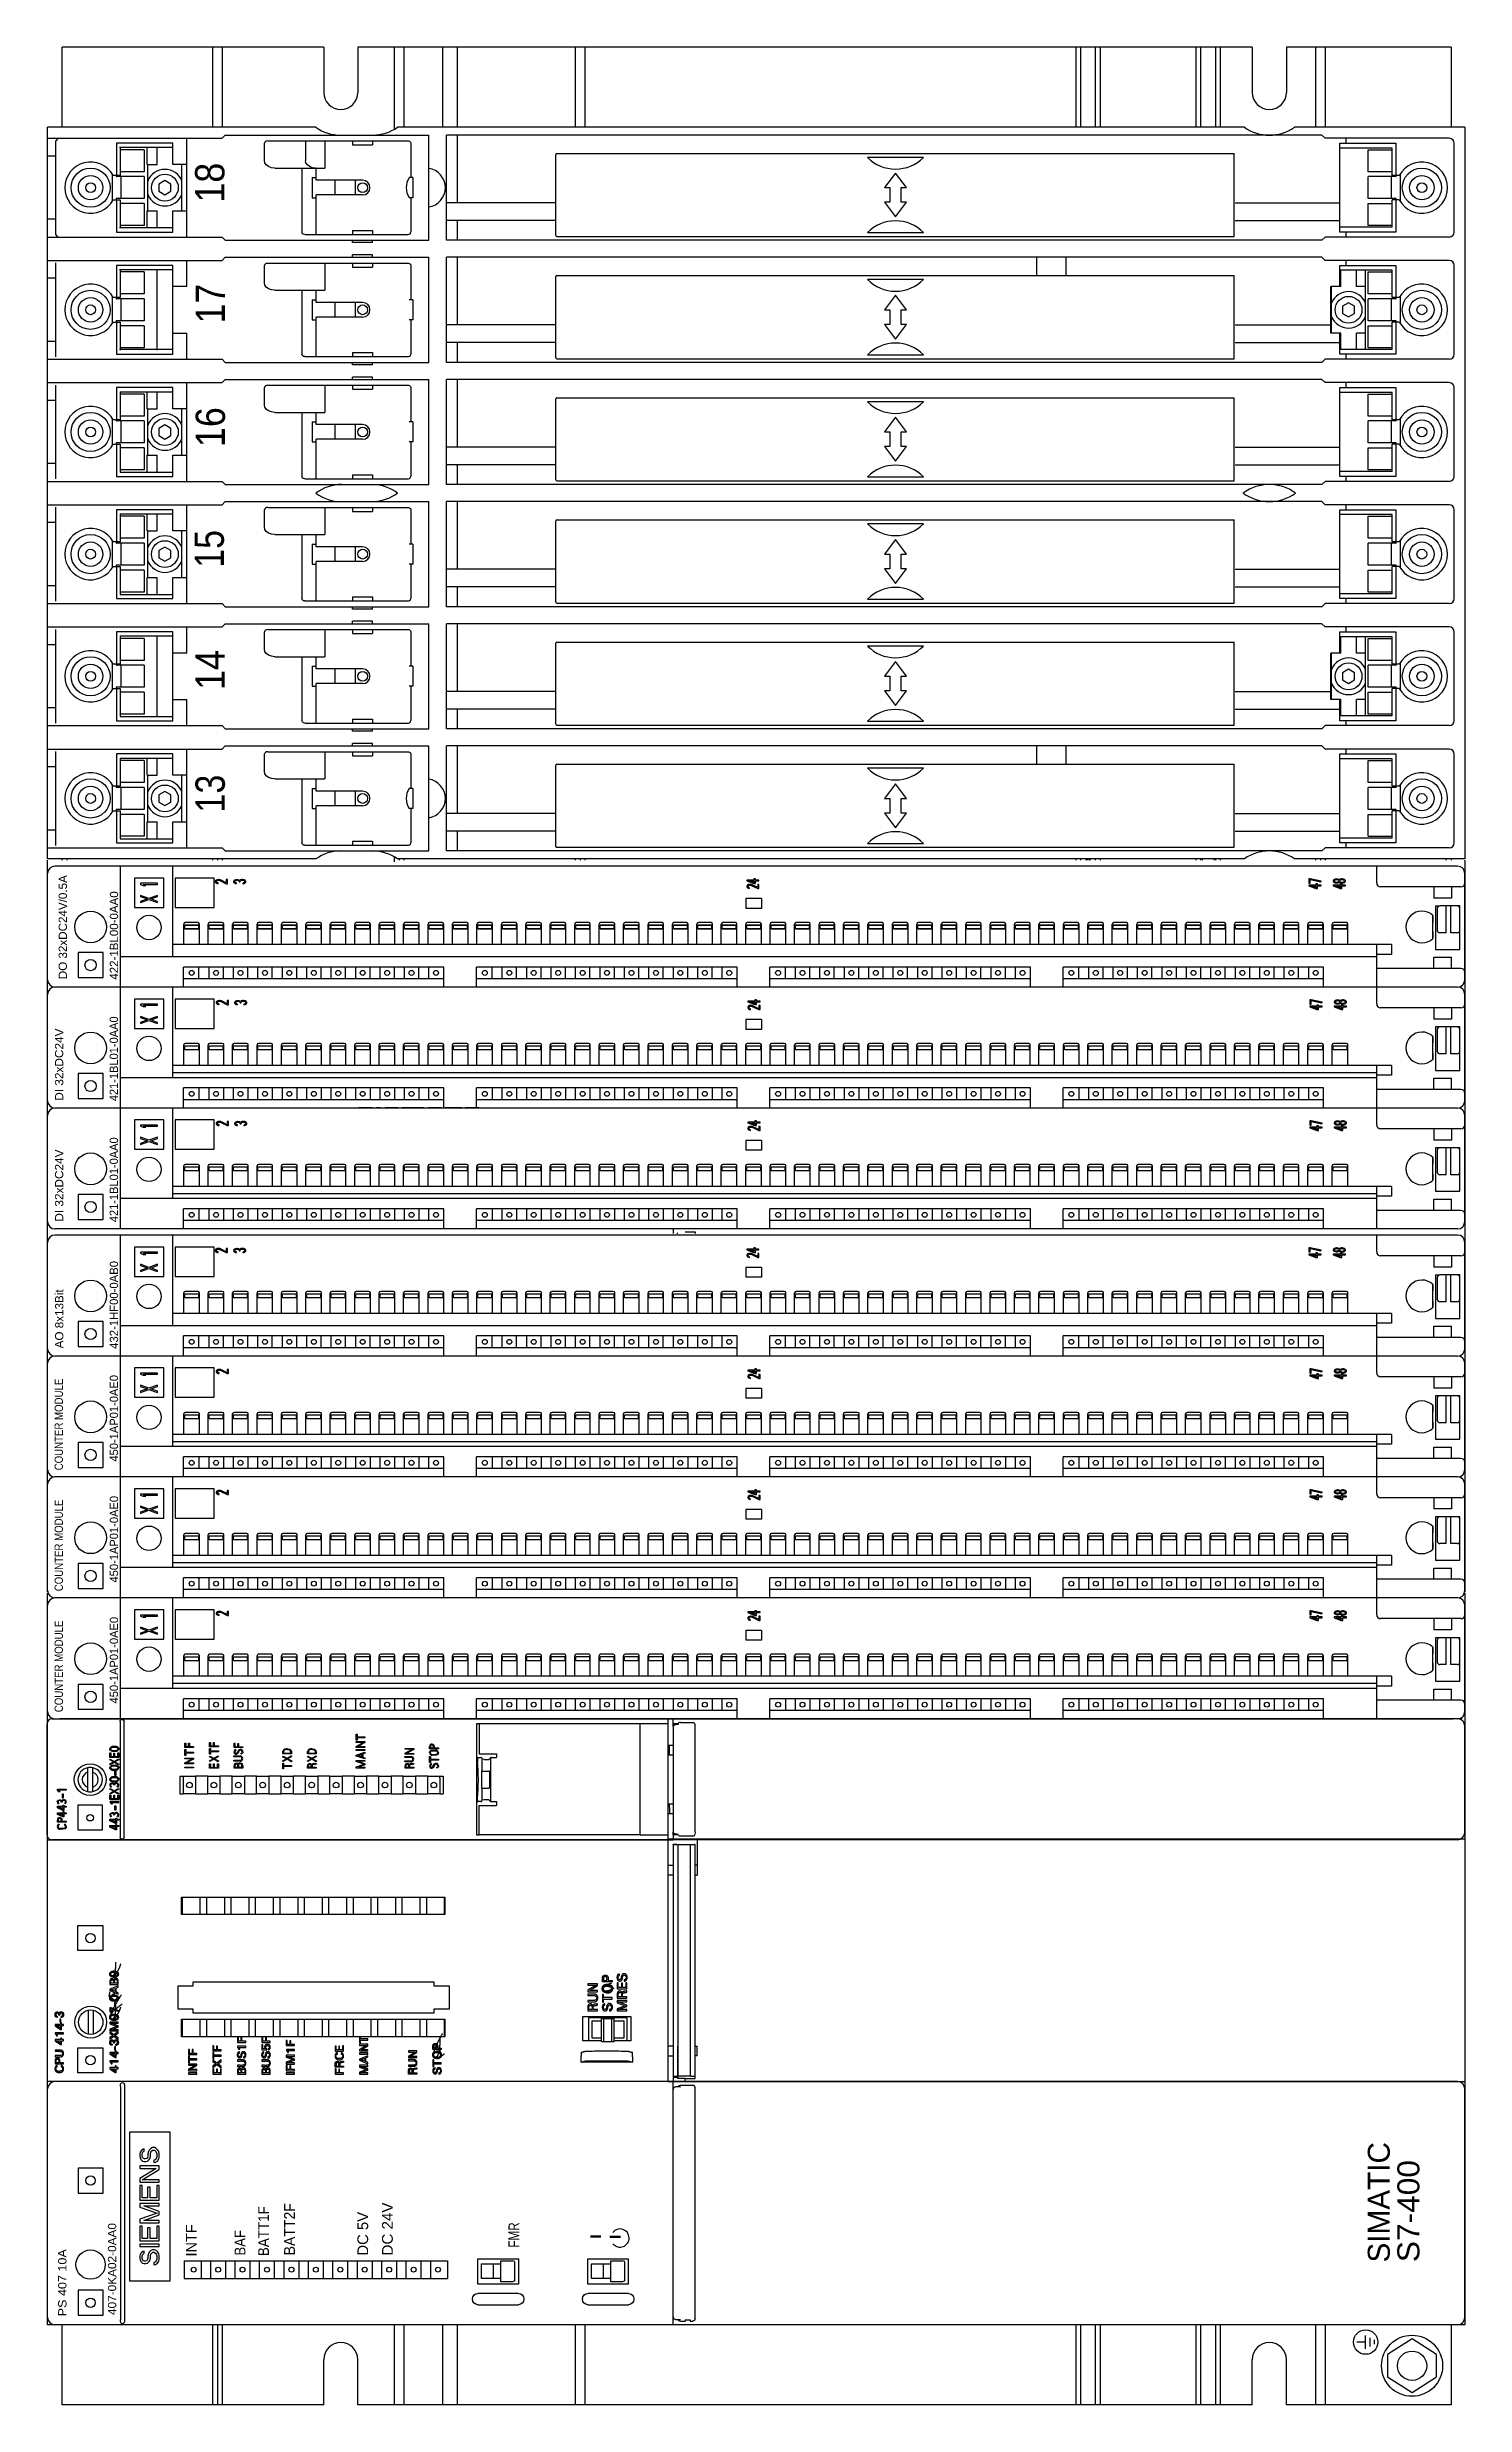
# Model space of a CAD drawing. Extents: x 10 to 610, y -247 to 1644.
# Drawn here: x 114.6 to 404.6, y 698.6 to 1181.1 of the extents above; entities that cross this region are included whole.
import ezdxf
from ezdxf.enums import TextEntityAlignment as Align

# ---------------------------------------------------------------- set-up
doc = ezdxf.new("R2010")
doc.units = 0
doc.header["$LTSCALE"] = 5
doc.header["$MEASUREMENT"] = 0
doc.layers.get('0').update_dxf_attribs({"linetype": 'CONTINUOUS'})

# ---------------------------------------------------------------- blocks, each defined once
blk = doc.blocks.new('L50')
at = {"color": 7, "linetype": 'Continuous'}
for p, q in [((53.5, 482.5), (0, 482.5)), ((0, 466.1), (0, 482.5)), ((30.8, 466.1), (30.8, 482.5)), ((32.8, 466.1), (32.8, 482.5)), ((53.5, 482.5), (53.5, 473.25)), ((60.5, 482.5), (60.5, 473.25)), ((243.5, 482.5), (60.5, 482.5)), ((68, 465.77), (68, 482.5)), ((70, 466.1), (70, 482.5)), ((77.8, 482.5), (77.8, 466.1)), ((80.8, 482.5), (80.8, 466.1)), ((105, 466.1), (105, 482.5)), ((107, 466.1), (107, 482.5)), ((207.45, 466.1), (207.45, 482.5)), ((208.45, 466.1), (208.45, 482.5)), ((211.45, 466.1), (211.45, 482.5)), ((212.45, 466.1), (212.45, 482.5)), ((232, 466.1), (232, 482.5)), ((233, 466.1), (233, 482.5)), ((236, 482.5), (236, 466.1)), ((237, 466.1), (237, 482.5)), ((243.5, 482.5), (243.5, 473.25)), ((250.5, 482.5), (250.5, 473.25)), ((284.2, 482.5), (250.5, 482.5)), ((256.5, 466.1), (256.5, 482.5)), ((258.5, 466.1), (258.5, 482.5)), ((284.2, 482.5), (284.2, 466.1)), ((51.9, 466.1), (-3, 466.1)), ((-3, 316.4), (-3, 466.1)), ((-3, 463.85), (32.7, 463.85)), ((-0.8, 463.85), (-1.3, 463.35)), ((-1.3, 444.15), (-1.3, 463.35)), ((25.5, 443.65), (25.5, 463.85)), ((32.7, 463.85), (33.35, 464.5)), ((33.35, 464.5), (75, 464.5)), ((41.79, 463.28), (41.57, 463.18)), ((42.04, 463.32), (41.79, 463.28)), ((42.04, 463.32), (70.83, 463.32)), ((49.78, 463.32), (49.78, 459.25)), ((53.76, 463.32), (53.76, 457.75)), ((59.41, 463.32), (59.41, 462.5)), ((63.51, 463.32), (63.51, 462.5)), ((241.88, 466.1), (68.6, 466.1)), ((70.83, 463.32), (71.08, 463.25)), ((71.08, 463.25), (71.26, 463.07)), ((75, 443), (75, 464.5)), ((78.6, 443), (78.6, 464.5)), ((257.75, 464.5), (78.6, 464.5)), ((80.9, 450.65), (80.9, 464.5)), ((287, 466.1), (252.12, 466.1)), ((257.75, 464.5), (258.4, 463.85)), ((283.8, 463.85), (258.4, 463.85)), ((262.7, 462.85), (262.7, 463.85)), ((287, 466.1), (287, 316.4)), ((-1.3, 460.22), (-3, 460.22)), ((22.6, 462.85), (11.1, 462.85)), ((11.1, 462.85), (11.1, 456.25)), ((11.75, 462.07), (22.6, 462.07)), ((11.85, 462), (11.85, 456.25)), ((16.8, 461.5), (11.85, 461.5)), ((16.8, 461.5), (16.8, 457)), ((17.4, 458.5), (17.4, 462)), ((17.4, 458.5), (19.4, 458.5)), ((17.5, 449), (17.5, 458.5)), ((19.4, 458.5), (19.4, 462)), ((22.6, 458.5), (22.6, 462.85)), ((25.5, 458.5), (22.6, 458.5)), ((24.5, 449), (24.5, 458.5)), ((41.43, 463.03), (41.38, 462.85)), ((41.38, 459.25), (41.38, 462.85)), ((41.47, 458.81), (41.38, 459.25)), ((41.57, 463.18), (41.43, 463.03)), ((41.76, 458.4), (41.47, 458.81)), ((42.21, 458.06), (41.76, 458.4)), ((49.87, 458.81), (49.78, 459.25)), ((50.16, 458.4), (49.87, 458.81)), ((50.61, 458.06), (50.16, 458.4)), ((59.41, 462.5), (63.51, 462.5)), ((71.26, 463.07), (71.33, 462.82)), ((71.33, 462.82), (71.33, 455.8)), ((101, 443.95), (101, 460.55)), ((101.2, 460.75), (239.8, 460.75)), ((176.21, 459.95), (164.79, 459.95)), ((239.8, 443.75), (239.8, 460.75)), ((261.4, 444.65), (261.4, 462.85)), ((261.4, 462.85), (272.9, 462.85)), ((272.15, 461.85), (261.4, 461.85)), ((267.2, 457), (267.2, 461.5)), ((267.2, 461.5), (272.15, 461.5)), ((272.15, 456.25), (272.15, 461.85)), ((272.9, 462.85), (272.9, 456.25)), ((284.8, 444.65), (284.8, 462.85)), ((10.2, 456.55), (10.2, 450.95)), ((11.85, 456.25), (10.42, 456.25)), ((11.05, 456.25), (11.05, 456)), ((11.05, 456.03), (11.14, 456.01)), ((16.8, 456), (11.05, 456)), ((16.8, 457), (11.85, 457)), ((12.01, 456), (12.01, 451.5)), ((16.8, 456), (16.8, 451.5)), ((21, 455.2), (19.75, 454.48)), ((19.75, 454.48), (19.75, 453.02)), ((22.25, 454.48), (21, 455.2)), ((22.25, 453.02), (22.25, 454.48)), ((42.8, 457.84), (42.21, 458.06)), ((43.5, 457.75), (42.8, 457.84)), ((43.5, 457.75), (53.76, 457.75)), ((49.06, 457.75), (49.06, 444.66)), ((51.2, 457.84), (50.61, 458.06)), ((51.16, 455.8), (51.16, 451.7)), ((51.16, 455.8), (51.96, 455.8)), ((51.9, 457.75), (51.2, 457.84)), ((51.96, 455.25), (51.96, 457.75)), ((61.46, 455.25), (51.96, 455.25)), ((55.76, 455.25), (55.76, 452.25)), ((59.96, 455.25), (59.96, 452.25)), ((71.76, 455.8), (70.96, 455.8)), ((71.76, 455.8), (71.76, 451.7)), ((170.5, 456.75), (168.24, 453.75)), ((168.24, 453.75), (169.35, 453.75)), ((169.35, 453.75), (169.35, 450.75)), ((172.76, 453.75), (170.5, 456.75)), ((171.65, 450.75), (171.65, 453.75)), ((171.65, 453.75), (172.76, 453.75)), ((272.15, 457), (267.2, 457)), ((267.2, 451.5), (267.2, 456)), ((272.95, 456), (267.2, 456)), ((271.99, 451.5), (271.99, 456)), ((273.58, 456.25), (272.15, 456.25)), ((272.86, 456.01), (272.95, 456.03)), ((272.95, 456), (272.95, 456.25)), ((273.8, 450.95), (273.8, 456.55)), ((10.42, 451.25), (11.85, 451.25)), ((16.8, 451.5), (11.05, 451.5)), ((11.05, 451.5), (11.05, 451.25)), ((11.14, 451.49), (11.05, 451.47)), ((11.1, 451.25), (11.1, 444.65)), ((11.85, 451.25), (11.85, 445.5)), ((16.8, 450.5), (11.85, 450.5)), ((16.8, 450.5), (16.8, 446)), ((17.4, 449), (19.4, 449)), ((17.4, 445.5), (17.4, 449)), ((19.4, 445.5), (19.4, 449)), ((19.75, 453.02), (21, 452.3)), ((21, 452.3), (22.25, 453.02)), ((22.6, 449), (25.5, 449)), ((22.6, 444.65), (22.6, 449)), ((51.16, 451.7), (51.96, 451.7)), ((51.96, 444.18), (51.96, 452.25)), ((61.46, 452.25), (51.96, 452.25)), ((71.76, 451.7), (70.96, 451.7)), ((71.33, 451.7), (71.33, 444.69)), ((101, 450.65), (78.6, 450.65)), ((168.24, 450.75), (170.5, 447.75)), ((169.35, 450.75), (168.24, 450.75)), ((170.5, 447.75), (172.76, 450.75)), ((172.76, 450.75), (171.65, 450.75)), ((240, 450.65), (261.4, 450.65)), ((272.95, 451.5), (267.2, 451.5)), ((267.2, 446), (267.2, 450.5)), ((267.2, 450.5), (272.15, 450.5)), ((272.15, 445.65), (272.15, 451.25)), ((273.58, 451.25), (272.15, 451.25)), ((272.95, 451.47), (272.86, 451.49)), ((272.9, 451.25), (272.9, 444.65)), ((272.95, 451.25), (272.95, 451.5)), ((-1.3, 447.28), (-3, 447.28)), ((-0.8, 443.65), (-1.3, 444.15)), ((11.1, 444.65), (22.6, 444.65)), ((11.75, 445.62), (22.6, 445.62)), ((16.8, 446), (11.85, 446)), ((49.1, 444.48), (49.06, 444.66)), ((49.22, 444.33), (49.1, 444.48)), ((49.4, 444.22), (49.22, 444.33)), ((49.64, 444.18), (49.4, 444.22)), ((49.64, 444.18), (70.82, 444.18)), ((59.41, 445), (59.41, 444.18)), ((59.41, 445), (63.51, 445)), ((63.51, 445), (63.51, 444.18)), ((101, 447.05), (78.6, 447.05)), ((80.9, 443), (80.9, 447.05)), ((164.79, 444.55), (176.21, 444.55)), ((240, 447.05), (261.4, 447.05)), ((272.15, 445.65), (261.4, 445.65)), ((272.9, 444.65), (261.4, 444.65)), ((262.7, 443.65), (262.7, 444.65)), ((272.15, 446), (267.2, 446)), ((-3, 443.65), (32.7, 443.65)), ((32.7, 443.65), (33.35, 443)), ((32.7, 438.85), (33.35, 439.5)), ((33.35, 443), (75, 443)), ((33.35, 439.5), (75, 439.5)), ((59.41, 442.5), (59.41, 443)), ((63.51, 442.5), (59.41, 442.5)), ((63.51, 440), (59.41, 440)), ((59.41, 439.5), (59.41, 440)), ((63.51, 442.5), (63.51, 443)), ((63.51, 439.5), (63.51, 440)), ((75, 418), (75, 439.5)), ((257.75, 443), (78.6, 443)), ((78.6, 418), (78.6, 439.5)), ((257.75, 439.5), (78.6, 439.5)), ((80.9, 425.65), (80.9, 439.5)), ((101.2, 443.75), (239.8, 443.75)), ((199.35, 439.5), (199.35, 435.75)), ((205.35, 439.5), (205.35, 435.75)), ((257.75, 443), (258.4, 443.65)), ((257.75, 439.5), (258.4, 438.85)), ((283.8, 443.65), (258.4, 443.65)), ((-3, 438.85), (32.7, 438.85)), ((-1.3, 435.22), (-3, 435.22)), ((-1.3, 419.15), (-1.3, 438.35)), ((22.6, 437.85), (11.1, 437.85)), ((11.1, 437.85), (11.1, 431.25)), ((11.75, 437.03), (22.6, 437.03)), ((11.85, 437), (11.85, 431.25)), ((16.8, 436.5), (11.85, 436.5)), ((16.8, 436.5), (16.8, 432)), ((19.4, 420.5), (19.4, 437)), ((22.6, 419.65), (22.6, 437.85)), ((25.5, 433.5), (25.5, 438.85)), ((41.43, 438.03), (41.38, 437.85)), ((41.38, 434.25), (41.38, 437.85)), ((41.47, 433.81), (41.38, 434.25)), ((41.7, 438.32), (41.43, 438.03)), ((41.7, 438.32), (70.83, 438.32)), ((53.76, 438.32), (53.76, 432.75)), ((59.41, 438.32), (59.41, 437.5)), ((59.41, 437.5), (63.51, 437.5)), ((63.51, 438.32), (63.51, 437.5)), ((70.83, 438.32), (71.08, 438.25)), ((71.08, 438.25), (71.26, 438.07)), ((71.26, 438.07), (71.33, 437.82)), ((71.33, 437.82), (71.33, 430.8)), ((101, 418.95), (101, 435.55)), ((101.2, 435.75), (239.8, 435.75)), ((176.21, 434.95), (164.79, 434.95)), ((239.8, 418.75), (239.8, 435.75)), ((283.8, 438.85), (258.4, 438.85)), ((261.4, 433.5), (261.4, 437.85)), ((261.4, 437.85), (272.9, 437.85)), ((272.15, 436.85), (261.4, 436.85)), ((261.6, 433.5), (261.6, 436.85)), ((262.7, 437.85), (262.7, 438.85)), ((264.8, 433.5), (264.8, 436.85)), ((266.6, 436.85), (266.6, 433.5)), ((267.2, 432), (267.2, 436.5)), ((267.2, 436.5), (272.15, 436.5)), ((272.15, 431.25), (272.15, 436.85)), ((272.9, 437.85), (272.9, 431.25)), ((284.8, 419.65), (284.8, 437.85)), ((10.2, 431.55), (10.2, 425.95)), ((11.85, 431.25), (10.42, 431.25)), ((11.05, 431.25), (11.05, 431)), ((11.05, 431.03), (11.14, 431.01)), ((16.8, 431), (11.05, 431)), ((16.8, 432), (11.85, 432)), ((12.01, 431), (12.01, 426.5)), ((16.8, 431), (16.8, 426.5)), ((25.5, 433.5), (22.6, 433.5)), ((41.76, 433.4), (41.47, 433.81)), ((42.21, 433.06), (41.76, 433.4)), ((42.8, 432.84), (42.21, 433.06)), ((43.5, 432.75), (42.8, 432.84)), ((43.5, 432.75), (53.76, 432.75)), ((49.06, 432.75), (49.06, 419.66)), ((51.16, 430.8), (51.96, 430.8)), ((51.16, 430.8), (51.16, 426.7)), ((51.96, 430.25), (51.96, 432.75)), ((61.46, 430.25), (51.96, 430.25)), ((55.76, 430.25), (55.76, 427.25)), ((59.96, 430.25), (59.96, 427.25)), ((71.76, 430.8), (70.96, 430.8)), ((71.76, 430.8), (71.76, 426.7)), ((170.5, 431.75), (168.24, 428.75)), ((172.76, 428.75), (170.5, 431.75)), ((259.6, 424), (259.6, 433.5)), ((261.6, 433.5), (259.6, 433.5)), ((259.7, 424), (259.7, 433.5)), ((263.2, 430.2), (261.95, 429.48)), ((261.95, 429.48), (261.95, 428.02)), ((264.45, 429.48), (263.2, 430.2)), ((264.45, 428.02), (264.45, 429.48)), ((266.7, 433.5), (264.8, 433.5)), ((266.7, 424), (266.7, 433.5)), ((272.15, 432), (267.2, 432)), ((267.2, 426.5), (267.2, 431)), ((272.95, 431), (267.2, 431)), ((271.99, 426.5), (271.99, 431)), ((273.58, 431.25), (272.15, 431.25)), ((272.86, 431.01), (272.95, 431.03)), ((272.95, 431), (272.95, 431.25)), ((273.8, 425.95), (273.8, 431.55)), ((10.42, 426.25), (11.85, 426.25)), ((16.8, 426.5), (11.05, 426.5)), ((11.05, 426.5), (11.05, 426.25)), ((11.14, 426.49), (11.05, 426.47)), ((11.1, 426.25), (11.1, 419.65)), ((11.85, 426.25), (11.85, 420.5)), ((16.8, 425.5), (11.85, 425.5)), ((16.8, 425.5), (16.8, 421)), ((51.16, 426.7), (51.96, 426.7)), ((61.46, 427.25), (51.96, 427.25)), ((51.96, 419.18), (51.96, 427.25)), ((71.76, 426.7), (70.96, 426.7)), ((71.33, 426.7), (71.33, 419.68)), ((101, 425.65), (78.6, 425.65)), ((168.24, 428.75), (169.35, 428.75)), ((168.24, 425.75), (170.5, 422.75)), ((169.35, 425.75), (168.24, 425.75)), ((169.35, 428.75), (169.35, 425.75)), ((170.5, 422.75), (172.76, 425.75)), ((171.65, 425.75), (171.65, 428.75)), ((171.65, 428.75), (172.76, 428.75)), ((172.76, 425.75), (171.65, 425.75)), ((240, 425.65), (259.6, 425.65)), ((261.95, 428.02), (263.2, 427.3)), ((263.2, 427.3), (264.45, 428.02)), ((272.95, 426.5), (267.2, 426.5)), ((267.2, 421), (267.2, 425.5)), ((267.2, 425.5), (272.15, 425.5)), ((272.15, 420.65), (272.15, 426.25)), ((273.58, 426.25), (272.15, 426.25)), ((272.95, 426.47), (272.86, 426.49)), ((272.9, 426.25), (272.9, 419.65)), ((272.95, 426.25), (272.95, 426.5)), ((-1.3, 422.28), (-3, 422.28)), ((11.75, 420.72), (22.6, 420.72)), ((16.8, 421), (11.85, 421)), ((22.6, 424), (25.5, 424)), ((25.5, 418.65), (25.5, 424)), ((59.41, 420), (63.51, 420)), ((59.41, 420), (59.41, 419.18)), ((63.51, 420), (63.51, 419.18)), ((101, 422.05), (78.6, 422.05)), ((80.9, 418), (80.9, 422.05)), ((240, 422.05), (261.4, 422.05)), ((261.6, 424), (259.6, 424)), ((261.4, 419.65), (261.4, 424)), ((272.15, 420.65), (261.4, 420.65)), ((261.6, 420.65), (261.6, 424)), ((264.8, 420.65), (264.8, 424)), ((266.7, 424), (264.8, 424)), ((266.6, 424), (266.6, 420.65)), ((272.15, 421), (267.2, 421)), ((-3, 418.65), (32.7, 418.65)), ((11.1, 419.65), (22.6, 419.65)), ((32.7, 418.65), (33.35, 418)), ((33.35, 418), (75, 418)), ((49.1, 419.48), (49.06, 419.66)), ((49.22, 419.33), (49.1, 419.48)), ((49.4, 419.22), (49.22, 419.33)), ((49.64, 419.18), (49.4, 419.22)), ((49.64, 419.18), (70.83, 419.18)), ((59.41, 417.5), (59.41, 418)), ((63.51, 417.5), (59.41, 417.5)), ((63.51, 415), (59.41, 415)), ((59.41, 414.5), (59.41, 415)), ((63.51, 417.5), (63.51, 418)), ((63.51, 414.5), (63.51, 415)), ((70.83, 419.18), (71.08, 419.25)), ((71.08, 419.25), (71.26, 419.43)), ((71.26, 419.43), (71.33, 419.68)), ((257.75, 418), (78.6, 418)), ((101.2, 418.75), (239.8, 418.75)), ((164.79, 419.55), (176.21, 419.55)), ((257.75, 418), (258.4, 418.65)), ((283.8, 418.65), (258.4, 418.65)), ((272.9, 419.65), (261.4, 419.65)), ((262.7, 418.65), (262.7, 419.65)), ((-3, 413.85), (32.7, 413.85)), ((-1.3, 410.22), (-3, 410.22)), ((-1.3, 394.15), (-1.3, 413.35)), ((22.6, 412.85), (11.1, 412.85)), ((11.1, 412.85), (11.1, 406.25)), ((11.85, 412), (22.6, 412)), ((11.85, 412), (11.85, 406.25)), ((16.8, 411.5), (11.85, 411.5)), ((16.8, 411.5), (16.8, 407)), ((17.4, 408.5), (17.4, 412)), ((19.4, 408.5), (19.4, 412)), ((22.6, 408.5), (22.6, 412.85)), ((25.5, 393.65), (25.5, 413.85)), ((32.7, 413.85), (33.35, 414.5)), ((33.35, 414.5), (75, 414.5)), ((41.43, 413.03), (41.38, 412.85)), ((41.38, 409.25), (41.38, 412.85)), ((41.57, 413.18), (41.43, 413.03)), ((41.79, 413.28), (41.57, 413.18)), ((42.04, 413.32), (41.79, 413.28)), ((42.04, 413.32), (70.83, 413.32)), ((53.76, 413.32), (53.76, 407.75)), ((59.41, 413.32), (59.41, 412.5)), ((59.41, 412.5), (63.51, 412.5)), ((63.51, 413.32), (63.51, 412.5)), ((70.83, 413.32), (71.08, 413.25)), ((71.08, 413.25), (71.26, 413.07)), ((71.26, 413.07), (71.33, 412.82)), ((71.33, 412.82), (71.33, 405.8)), ((75, 393), (75, 414.5)), ((78.6, 393), (78.6, 414.5)), ((257.75, 414.5), (78.6, 414.5)), ((80.9, 400.65), (80.9, 414.5)), ((101, 393.95), (101, 410.55)), ((101.2, 410.75), (239.8, 410.75)), ((239.8, 393.75), (239.8, 410.75)), ((257.75, 414.5), (258.4, 413.85)), ((283.8, 413.85), (258.4, 413.85)), ((261.4, 394.65), (261.4, 412.85)), ((261.4, 412.85), (272.9, 412.85)), ((272.15, 411.85), (261.4, 411.85)), ((262.7, 412.85), (262.7, 413.85)), ((267.2, 407), (267.2, 411.5)), ((267.2, 411.5), (272.15, 411.5)), ((272.15, 406.25), (272.15, 411.85)), ((272.9, 412.85), (272.9, 406.25)), ((284.8, 394.65), (284.8, 412.85)), ((10.2, 406.55), (10.2, 400.95)), ((11.85, 406.25), (10.42, 406.25)), ((11.05, 406.25), (11.05, 406)), ((11.05, 406.03), (11.14, 406.01)), ((16.8, 406), (11.05, 406)), ((16.8, 407), (11.85, 407)), ((12.01, 406), (12.01, 401.5)), ((16.8, 406), (16.8, 401.5)), ((17.4, 408.5), (19.4, 408.5)), ((17.5, 399), (17.5, 408.5)), ((25.5, 408.5), (22.6, 408.5)), ((24.5, 399), (24.5, 408.5)), ((41.47, 408.81), (41.38, 409.25)), ((41.76, 408.4), (41.47, 408.81)), ((42.21, 408.06), (41.76, 408.4)), ((42.8, 407.84), (42.21, 408.06)), ((43.5, 407.75), (42.8, 407.84)), ((43.5, 407.75), (53.76, 407.75)), ((49.06, 407.75), (49.06, 394.66)), ((51.16, 405.8), (51.96, 405.8)), ((51.16, 405.8), (51.16, 401.7)), ((51.96, 405.25), (51.96, 407.75)), ((71.76, 405.8), (70.96, 405.8)), ((71.76, 405.8), (71.76, 401.7)), ((176.21, 409.95), (164.79, 409.95)), ((170.5, 406.75), (168.24, 403.75)), ((172.76, 403.75), (170.5, 406.75)), ((272.15, 407), (267.2, 407)), ((267.2, 401.5), (267.2, 406)), ((272.95, 406), (267.2, 406)), ((271.99, 401.5), (271.99, 406)), ((273.58, 406.25), (272.15, 406.25)), ((272.86, 406.01), (272.95, 406.03)), ((272.95, 406), (272.95, 406.25)), ((273.8, 400.95), (273.8, 406.55)), ((10.42, 401.25), (11.85, 401.25)), ((16.8, 401.5), (11.05, 401.5)), ((11.05, 401.5), (11.05, 401.25)), ((11.14, 401.49), (11.05, 401.47)), ((11.1, 401.25), (11.1, 394.65)), ((11.85, 401.25), (11.85, 395.5)), ((16.8, 400.5), (11.85, 400.5)), ((16.8, 400.5), (16.8, 396)), ((21, 405.2), (19.75, 404.48)), ((19.75, 404.48), (19.75, 403.02)), ((19.75, 403.02), (21, 402.3)), ((22.25, 404.48), (21, 405.2)), ((21, 402.3), (22.25, 403.02)), ((22.25, 403.02), (22.25, 404.48)), ((51.16, 401.7), (51.96, 401.7)), ((61.46, 405.25), (51.96, 405.25)), ((61.46, 402.25), (51.96, 402.25)), ((51.96, 394.18), (51.96, 402.25)), ((55.76, 405.25), (55.76, 402.25)), ((59.96, 405.25), (59.96, 402.25)), ((71.76, 401.7), (70.96, 401.7)), ((71.33, 401.7), (71.33, 394.68)), ((101, 400.65), (78.6, 400.65)), ((168.24, 403.75), (169.35, 403.75)), ((168.24, 400.75), (170.5, 397.75)), ((169.35, 400.75), (168.24, 400.75)), ((169.35, 403.75), (169.35, 400.75)), ((170.5, 397.75), (172.76, 400.75)), ((171.65, 400.75), (171.65, 403.75)), ((171.65, 403.75), (172.76, 403.75)), ((172.76, 400.75), (171.65, 400.75)), ((240, 400.65), (261.4, 400.65)), ((272.95, 401.5), (267.2, 401.5)), ((267.2, 396), (267.2, 400.5)), ((267.2, 400.5), (272.15, 400.5)), ((272.15, 395.65), (272.15, 401.25)), ((273.58, 401.25), (272.15, 401.25)), ((272.95, 401.47), (272.86, 401.49)), ((272.9, 401.25), (272.9, 394.65)), ((272.95, 401.25), (272.95, 401.5)), ((-1.3, 397.28), (-3, 397.28)), ((16.8, 396), (11.85, 396)), ((17.4, 399), (19.4, 399)), ((17.4, 395.5), (17.4, 399)), ((19.4, 395.5), (19.4, 399)), ((22.6, 399), (25.5, 399)), ((22.6, 394.65), (22.6, 399)), ((101, 397.05), (78.6, 397.05)), ((80.9, 393), (80.9, 397.05)), ((240, 397.05), (261.4, 397.05)), ((272.15, 395.65), (261.4, 395.65)), ((272.15, 396), (267.2, 396)), ((-3, 393.65), (32.7, 393.65)), ((11.1, 394.65), (22.6, 394.65)), ((11.85, 395.5), (22.6, 395.5)), ((32.7, 393.65), (33.35, 393)), ((33.35, 393), (75, 393)), ((49.1, 394.48), (49.06, 394.66)), ((49.22, 394.33), (49.1, 394.48)), ((49.4, 394.22), (49.22, 394.33)), ((49.64, 394.18), (49.4, 394.22)), ((49.64, 394.18), (70.83, 394.18)), ((59.41, 395), (63.51, 395)), ((59.41, 395), (59.41, 394.18)), ((63.51, 395), (63.51, 394.18)), ((70.83, 394.18), (71.08, 394.25)), ((71.08, 394.25), (71.26, 394.43)), ((71.26, 394.43), (71.33, 394.68)), ((257.75, 393), (78.6, 393)), ((101.2, 393.75), (239.8, 393.75)), ((164.79, 394.55), (176.21, 394.55)), ((257.75, 393), (258.4, 393.65)), ((283.8, 393.65), (258.4, 393.65)), ((272.9, 394.65), (261.4, 394.65)), ((262.7, 393.65), (262.7, 394.65)), ((-3, 388.85), (32.7, 388.85)), ((-1.3, 369.15), (-1.3, 388.35)), ((22.6, 387.85), (11.1, 387.85)), ((11.1, 387.85), (11.1, 381.25)), ((11.85, 387), (22.6, 387)), ((11.85, 387), (11.85, 381.25)), ((16.8, 386.5), (11.85, 386.5)), ((16.8, 386.5), (16.8, 382)), ((17.4, 383.5), (17.4, 387)), ((19.4, 383.5), (19.4, 387)), ((22.6, 383.5), (22.6, 387.85)), ((25.5, 368.65), (25.5, 388.85)), ((32.7, 388.85), (33.35, 389.5)), ((33.35, 389.5), (75, 389.5)), ((41.43, 388.03), (41.38, 387.85)), ((41.38, 384.25), (41.38, 387.85)), ((41.57, 388.18), (41.43, 388.03)), ((41.79, 388.28), (41.57, 388.18)), ((42.04, 388.32), (41.79, 388.28)), ((42.04, 388.32), (70.83, 388.32)), ((53.76, 388.32), (53.76, 382.75)), ((59.41, 388.32), (59.41, 387.5)), ((59.41, 387.5), (63.51, 387.5)), ((63.51, 388.32), (63.51, 387.5)), ((70.83, 388.32), (71.08, 388.25)), ((71.08, 388.25), (71.26, 388.07)), ((71.26, 388.07), (71.33, 387.82)), ((71.33, 387.82), (71.33, 380.8)), ((75, 368), (75, 389.5)), ((257.75, 389.5), (78.6, 389.5)), ((78.6, 368), (78.6, 389.5)), ((80.9, 375.65), (80.9, 389.5)), ((257.75, 389.5), (258.4, 388.85)), ((283.8, 388.85), (258.4, 388.85)), ((261.4, 369.65), (261.4, 387.85)), ((261.4, 387.85), (272.9, 387.85)), ((272.15, 386.85), (261.4, 386.85)), ((262.7, 387.85), (262.7, 388.85)), ((267.2, 382), (267.2, 386.5)), ((267.2, 386.5), (272.15, 386.5)), ((272.15, 381.25), (272.15, 386.85)), ((272.9, 387.85), (272.9, 381.25)), ((284.8, 369.65), (284.8, 387.85)), ((-1.3, 385.22), (-3, 385.22)), ((10.2, 381.55), (10.2, 375.95)), ((11.85, 381.25), (10.42, 381.25)), ((11.05, 381.25), (11.05, 381)), ((16.8, 382), (11.85, 382)), ((17.4, 383.5), (19.4, 383.5)), ((17.5, 374), (17.5, 383.5)), ((25.5, 383.5), (22.6, 383.5)), ((24.5, 374), (24.5, 383.5)), ((41.47, 383.81), (41.38, 384.25)), ((41.76, 383.4), (41.47, 383.81)), ((42.21, 383.06), (41.76, 383.4)), ((42.8, 382.84), (42.21, 383.06)), ((43.5, 382.75), (42.8, 382.84)), ((43.5, 382.75), (53.76, 382.75)), ((49.06, 382.75), (49.06, 369.66)), ((51.96, 380.25), (51.96, 382.75)), ((101, 368.95), (101, 385.55)), ((101.2, 385.75), (239.8, 385.75)), ((176.21, 384.95), (164.79, 384.95)), ((170.5, 381.75), (168.24, 378.75)), ((172.76, 378.75), (170.5, 381.75)), ((239.8, 368.75), (239.8, 385.75)), ((272.15, 382), (267.2, 382)), ((273.58, 381.25), (272.15, 381.25)), ((272.95, 381), (272.95, 381.25)), ((273.8, 375.95), (273.8, 381.55)), ((11.05, 381.03), (11.14, 381.01)), ((16.8, 381), (11.05, 381)), ((16.8, 376.5), (11.05, 376.5)), ((11.05, 376.5), (11.05, 376.25)), ((11.14, 376.49), (11.05, 376.47)), ((12.01, 381), (12.01, 376.5)), ((16.8, 381), (16.8, 376.5)), ((21, 380.2), (19.75, 379.48)), ((19.75, 379.48), (19.75, 378.02)), ((19.75, 378.02), (21, 377.3)), ((22.25, 379.48), (21, 380.2)), ((21, 377.3), (22.25, 378.02)), ((22.25, 378.02), (22.25, 379.48)), ((51.16, 380.8), (51.96, 380.8)), ((51.16, 380.8), (51.16, 376.7)), ((51.16, 376.7), (51.96, 376.7)), ((61.46, 380.25), (51.96, 380.25)), ((61.46, 377.25), (51.96, 377.25)), ((51.96, 369.18), (51.96, 377.25)), ((55.76, 380.25), (55.76, 377.25)), ((59.96, 380.25), (59.96, 377.25)), ((71.76, 380.8), (70.96, 380.8)), ((71.76, 376.7), (70.96, 376.7)), ((71.33, 376.7), (71.33, 369.68)), ((71.76, 380.8), (71.76, 376.7)), ((168.24, 378.75), (169.35, 378.75)), ((169.35, 378.75), (169.35, 375.75)), ((171.65, 375.75), (171.65, 378.75)), ((171.65, 378.75), (172.76, 378.75)), ((267.2, 376.5), (267.2, 381)), ((272.95, 381), (267.2, 381)), ((272.95, 376.5), (267.2, 376.5)), ((271.99, 376.5), (271.99, 381)), ((272.86, 381.01), (272.95, 381.03)), ((272.95, 376.47), (272.86, 376.49)), ((272.95, 376.25), (272.95, 376.5)), ((-1.3, 372.28), (-3, 372.28)), ((10.42, 376.25), (11.85, 376.25)), ((11.1, 376.25), (11.1, 369.65)), ((11.85, 376.25), (11.85, 370.5)), ((16.8, 375.5), (11.85, 375.5)), ((16.8, 375.5), (16.8, 371)), ((17.4, 374), (19.4, 374)), ((17.4, 370.5), (17.4, 374)), ((19.4, 370.5), (19.4, 374)), ((22.6, 374), (25.5, 374)), ((22.6, 369.65), (22.6, 374)), ((101, 375.65), (78.6, 375.65)), ((101, 372.05), (78.6, 372.05)), ((80.9, 368), (80.9, 372.05)), ((169.35, 375.75), (168.24, 375.75)), ((168.24, 375.75), (170.5, 372.75)), ((170.5, 372.75), (172.76, 375.75)), ((172.76, 375.75), (171.65, 375.75)), ((240, 375.65), (261.4, 375.65)), ((240, 372.05), (261.4, 372.05)), ((267.2, 371), (267.2, 375.5)), ((267.2, 375.5), (272.15, 375.5)), ((272.15, 370.65), (272.15, 376.25)), ((273.58, 376.25), (272.15, 376.25)), ((272.9, 376.25), (272.9, 369.65)), ((-3, 368.65), (32.7, 368.65)), ((11.1, 369.65), (22.6, 369.65)), ((16.8, 371), (11.85, 371)), ((11.85, 370.5), (22.6, 370.5)), ((32.7, 368.65), (33.35, 368)), ((33.35, 368), (75, 368)), ((49.1, 369.48), (49.06, 369.66)), ((49.22, 369.33), (49.1, 369.48)), ((49.4, 369.22), (49.22, 369.33)), ((49.64, 369.18), (49.4, 369.22)), ((49.64, 369.18), (70.83, 369.18)), ((59.41, 370), (63.51, 370)), ((59.41, 370), (59.41, 369.18)), ((59.41, 367.5), (59.41, 368)), ((63.51, 367.5), (59.41, 367.5)), ((63.51, 370), (63.51, 369.18)), ((63.51, 367.5), (63.51, 368)), ((70.83, 369.18), (71.08, 369.25)), ((71.08, 369.25), (71.26, 369.43)), ((71.26, 369.43), (71.33, 369.68)), ((257.75, 368), (78.6, 368)), ((101.2, 368.75), (239.8, 368.75)), ((164.79, 369.55), (176.21, 369.55)), ((257.75, 368), (258.4, 368.65)), ((283.8, 368.65), (258.4, 368.65)), ((272.15, 370.65), (261.4, 370.65)), ((272.9, 369.65), (261.4, 369.65)), ((262.7, 368.65), (262.7, 369.65)), ((272.15, 371), (267.2, 371)), ((-3, 363.85), (32.7, 363.85)), ((-1.3, 344.15), (-1.3, 363.35)), ((22.6, 362.85), (11.1, 362.85)), ((11.1, 362.85), (11.1, 356.25)), ((11.85, 362), (22.6, 362)), ((11.85, 362), (11.85, 356.25)), ((19.4, 345.5), (19.4, 362)), ((22.6, 344.65), (22.6, 362.85)), ((25.5, 358.5), (25.5, 363.85)), ((32.7, 363.85), (33.35, 364.5)), ((33.35, 364.5), (75, 364.5)), ((41.43, 363.03), (41.38, 362.85)), ((41.38, 359.25), (41.38, 362.85)), ((41.57, 363.18), (41.43, 363.03)), ((41.79, 363.28), (41.57, 363.18)), ((42.04, 363.32), (41.79, 363.28)), ((42.04, 363.32), (70.83, 363.32)), ((53.76, 363.32), (53.76, 357.75)), ((63.51, 365), (59.41, 365)), ((59.41, 364.5), (59.41, 365)), ((59.41, 363.32), (59.41, 362.5)), ((59.41, 362.5), (63.51, 362.5)), ((63.51, 364.5), (63.51, 365)), ((63.51, 363.32), (63.51, 362.5)), ((70.83, 363.32), (71.08, 363.25)), ((71.08, 363.25), (71.26, 363.07)), ((71.26, 363.07), (71.33, 362.82)), ((71.33, 362.82), (71.33, 355.8)), ((75, 343), (75, 364.5)), ((257.75, 364.5), (78.6, 364.5)), ((78.6, 343), (78.6, 364.5)), ((80.9, 350.65), (80.9, 364.5)), ((257.75, 364.5), (258.4, 363.85)), ((283.8, 363.85), (258.4, 363.85)), ((261.4, 358.5), (261.4, 362.85)), ((261.4, 362.85), (272.9, 362.85)), ((262.7, 362.85), (262.7, 363.85)), ((272.9, 362.85), (272.9, 356.25)), ((284.8, 344.65), (284.8, 362.85)), ((-1.3, 360.22), (-3, 360.22)), ((16.8, 361.5), (11.85, 361.5)), ((16.8, 361.5), (16.8, 357)), ((25.5, 358.5), (22.6, 358.5)), ((41.47, 358.81), (41.38, 359.25)), ((41.76, 358.4), (41.47, 358.81)), ((42.21, 358.06), (41.76, 358.4)), ((42.8, 357.84), (42.21, 358.06)), ((43.5, 357.75), (42.8, 357.84)), ((43.5, 357.75), (53.76, 357.75)), ((49.06, 357.75), (49.06, 344.66)), ((51.96, 355.25), (51.96, 357.75)), ((101, 343.95), (101, 360.55)), ((101.2, 360.75), (239.8, 360.75)), ((176.21, 359.95), (164.79, 359.95)), ((239.8, 343.75), (239.8, 360.75)), ((259.6, 349), (259.6, 358.5)), ((261.6, 358.5), (259.6, 358.5)), ((259.7, 349), (259.7, 358.5)), ((272.15, 361.85), (261.4, 361.85)), ((261.6, 358.5), (261.6, 361.85)), ((264.8, 358.5), (264.8, 361.85)), ((266.7, 358.5), (264.8, 358.5)), ((266.6, 361.85), (266.6, 358.5)), ((266.7, 349), (266.7, 358.5)), ((267.2, 357), (267.2, 361.5)), ((267.2, 361.5), (272.15, 361.5)), ((272.15, 356.25), (272.15, 361.85)), ((10.2, 356.55), (10.2, 350.95)), ((11.85, 356.25), (10.42, 356.25)), ((11.05, 356.25), (11.05, 356)), ((11.05, 356.03), (11.14, 356.01)), ((16.8, 356), (11.05, 356)), ((16.8, 357), (11.85, 357)), ((12.01, 356), (12.01, 351.5)), ((16.8, 356), (16.8, 351.5)), ((51.16, 355.8), (51.96, 355.8)), ((51.16, 355.8), (51.16, 351.7)), ((61.46, 355.25), (51.96, 355.25)), ((61.46, 352.25), (51.96, 352.25)), ((51.96, 344.18), (51.96, 352.25)), ((55.76, 355.25), (55.76, 352.25)), ((59.96, 355.25), (59.96, 352.25)), ((71.76, 355.8), (70.96, 355.8)), ((71.76, 355.8), (71.76, 351.7)), ((170.5, 356.75), (168.24, 353.75)), ((168.24, 353.75), (169.35, 353.75)), ((169.35, 353.75), (169.35, 350.75)), ((172.76, 353.75), (170.5, 356.75)), ((171.65, 350.75), (171.65, 353.75)), ((171.65, 353.75), (172.76, 353.75)), ((263.2, 355.2), (261.95, 354.48)), ((261.95, 354.48), (261.95, 353.02)), ((261.95, 353.02), (263.2, 352.3)), ((264.45, 354.48), (263.2, 355.2)), ((263.2, 352.3), (264.45, 353.02)), ((264.45, 353.02), (264.45, 354.48)), ((272.15, 357), (267.2, 357)), ((267.2, 351.5), (267.2, 356)), ((272.95, 356), (267.2, 356)), ((271.99, 351.5), (271.99, 356)), ((273.58, 356.25), (272.15, 356.25)), ((272.86, 356.01), (272.95, 356.03)), ((272.95, 356), (272.95, 356.25)), ((273.8, 350.95), (273.8, 356.55)), ((10.42, 351.25), (11.85, 351.25)), ((16.8, 351.5), (11.05, 351.5)), ((11.05, 351.5), (11.05, 351.25)), ((11.14, 351.49), (11.05, 351.47)), ((11.1, 351.25), (11.1, 344.65)), ((11.85, 351.25), (11.85, 345.5)), ((16.8, 350.5), (11.85, 350.5)), ((16.8, 350.5), (16.8, 346)), ((22.6, 349), (25.5, 349)), ((25.5, 343.65), (25.5, 349)), ((51.16, 351.7), (51.96, 351.7)), ((71.76, 351.7), (70.96, 351.7)), ((71.33, 351.7), (71.33, 344.68)), ((101, 350.65), (78.6, 350.65)), ((169.35, 350.75), (168.24, 350.75)), ((168.24, 350.75), (170.5, 347.75)), ((170.5, 347.75), (172.76, 350.75)), ((172.76, 350.75), (171.65, 350.75)), ((240, 350.65), (259.6, 350.65)), ((261.6, 349), (259.6, 349)), ((261.4, 344.65), (261.4, 349)), ((261.6, 345.65), (261.6, 349)), ((264.8, 345.65), (264.8, 349)), ((266.7, 349), (264.8, 349)), ((266.6, 349), (266.6, 345.65)), ((272.95, 351.5), (267.2, 351.5)), ((267.2, 346), (267.2, 350.5)), ((267.2, 350.5), (272.15, 350.5)), ((272.15, 345.65), (272.15, 351.25)), ((273.58, 351.25), (272.15, 351.25)), ((272.95, 351.47), (272.86, 351.49)), ((272.9, 351.25), (272.9, 344.65)), ((272.95, 351.25), (272.95, 351.5)), ((-1.3, 347.28), (-3, 347.28)), ((-3, 343.65), (32.7, 343.65)), ((11.1, 344.65), (22.6, 344.65)), ((16.8, 346), (11.85, 346)), ((11.85, 345.5), (22.6, 345.5)), ((32.7, 343.65), (33.35, 343)), ((33.35, 343), (75, 343)), ((49.1, 344.48), (49.06, 344.66)), ((49.22, 344.33), (49.1, 344.48)), ((49.4, 344.22), (49.22, 344.33)), ((49.64, 344.18), (49.4, 344.22)), ((49.64, 344.18), (70.83, 344.18)), ((59.41, 345), (63.51, 345)), ((59.41, 345), (59.41, 344.18)), ((59.41, 342.5), (59.41, 343)), ((63.51, 345), (63.51, 344.18)), ((63.51, 342.5), (63.51, 343)), ((70.83, 344.18), (71.08, 344.25)), ((71.08, 344.25), (71.26, 344.43)), ((71.26, 344.43), (71.33, 344.68)), ((101, 347.05), (78.6, 347.05)), ((257.75, 343), (78.6, 343)), ((80.9, 343), (80.9, 347.05)), ((101.2, 343.75), (239.8, 343.75)), ((164.79, 344.55), (176.21, 344.55)), ((240, 347.05), (261.4, 347.05)), ((257.75, 343), (258.4, 343.65)), ((283.8, 343.65), (258.4, 343.65)), ((272.15, 345.65), (261.4, 345.65)), ((272.9, 344.65), (261.4, 344.65)), ((262.7, 343.65), (262.7, 344.65)), ((272.15, 346), (267.2, 346)), ((-3, 338.85), (32.7, 338.85)), ((-1.3, 319.15), (-1.3, 338.35)), ((22.6, 337.85), (11.1, 337.85)), ((11.1, 337.85), (11.1, 331.25)), ((22.6, 333.5), (22.6, 337.85)), ((25.5, 318.65), (25.5, 338.85)), ((32.7, 338.85), (33.35, 339.5)), ((33.35, 339.5), (75, 339.5)), ((41.43, 338.03), (41.38, 337.85)), ((41.38, 334.25), (41.38, 337.85)), ((41.57, 338.18), (41.43, 338.03)), ((41.79, 338.28), (41.57, 338.18)), ((42.04, 338.32), (41.79, 338.28)), ((42.04, 338.32), (70.83, 338.32)), ((53.76, 338.32), (53.76, 332.75)), ((63.51, 342.5), (59.41, 342.5)), ((63.51, 340), (59.41, 340)), ((59.41, 339.5), (59.41, 340)), ((59.41, 338.32), (59.41, 337.5)), ((63.51, 339.5), (63.51, 340)), ((63.51, 338.32), (63.51, 337.5)), ((70.83, 338.32), (71.08, 338.25)), ((71.08, 338.25), (71.26, 338.07)), ((71.26, 338.07), (71.33, 337.82)), ((71.33, 337.82), (71.33, 330.8)), ((75, 318), (75, 339.5)), ((257.75, 339.5), (78.6, 339.5)), ((78.6, 318), (78.6, 339.5)), ((80.9, 325.65), (80.9, 339.5)), ((199.35, 339.5), (199.35, 335.75)), ((205.35, 339.5), (205.35, 335.75)), ((257.75, 339.5), (258.4, 338.85)), ((283.8, 338.85), (258.4, 338.85)), ((261.4, 319.65), (261.4, 337.85)), ((261.4, 337.85), (272.9, 337.85)), ((262.7, 337.85), (262.7, 338.85)), ((272.9, 337.85), (272.9, 331.25)), ((284.8, 319.65), (284.8, 337.85)), ((-1.3, 335.22), (-3, 335.22)), ((11.85, 337), (22.6, 337)), ((11.85, 337), (11.85, 331.25)), ((16.8, 336.5), (11.85, 336.5)), ((16.8, 336.5), (16.8, 332)), ((17.4, 333.5), (17.4, 337)), ((17.4, 333.5), (19.4, 333.5)), ((17.5, 324), (17.5, 333.5)), ((19.4, 333.5), (19.4, 337)), ((25.5, 333.5), (22.6, 333.5)), ((24.5, 324), (24.5, 333.5)), ((41.47, 333.81), (41.38, 334.25)), ((41.76, 333.4), (41.47, 333.81)), ((42.21, 333.06), (41.76, 333.4)), ((42.8, 332.84), (42.21, 333.06)), ((59.41, 337.5), (63.51, 337.5)), ((101, 318.95), (101, 335.55)), ((101.2, 335.75), (239.8, 335.75)), ((176.21, 334.95), (164.79, 334.95)), ((239.8, 318.75), (239.8, 335.75)), ((272.15, 336.85), (261.4, 336.85)), ((267.2, 332), (267.2, 336.5)), ((267.2, 336.5), (272.15, 336.5)), ((272.15, 331.25), (272.15, 336.85)), ((10.2, 331.55), (10.2, 325.95)), ((11.85, 331.25), (10.42, 331.25)), ((11.05, 331.25), (11.05, 331)), ((11.05, 331.03), (11.14, 331.01)), ((16.8, 331), (11.05, 331)), ((16.8, 332), (11.85, 332)), ((12.01, 331), (12.01, 326.5)), ((16.8, 331), (16.8, 326.5)), ((21, 330.2), (19.75, 329.48)), ((19.75, 329.48), (19.75, 328.02)), ((22.25, 329.48), (21, 330.2)), ((22.25, 328.02), (22.25, 329.48)), ((43.5, 332.75), (42.8, 332.84)), ((43.5, 332.75), (53.76, 332.75)), ((49.06, 332.75), (49.06, 319.66)), ((51.16, 330.8), (51.96, 330.8)), ((51.16, 330.8), (51.16, 326.7)), ((51.96, 330.25), (51.96, 332.75)), ((61.46, 330.25), (51.96, 330.25)), ((55.76, 330.25), (55.76, 327.25)), ((59.96, 330.25), (59.96, 327.25)), ((71.76, 330.8), (70.96, 330.8)), ((71.76, 330.8), (71.76, 326.7)), ((170.5, 331.75), (168.24, 328.75)), ((168.24, 328.75), (169.35, 328.75)), ((169.35, 328.75), (169.35, 325.75)), ((172.76, 328.75), (170.5, 331.75)), ((171.65, 325.75), (171.65, 328.75)), ((171.65, 328.75), (172.76, 328.75)), ((272.15, 332), (267.2, 332)), ((267.2, 326.5), (267.2, 331)), ((272.95, 331), (267.2, 331)), ((271.99, 326.5), (271.99, 331)), ((273.58, 331.25), (272.15, 331.25)), ((272.86, 331.01), (272.95, 331.03)), ((272.95, 331), (272.95, 331.25)), ((273.8, 325.95), (273.8, 331.55)), ((10.42, 326.25), (11.85, 326.25)), ((16.8, 326.5), (11.05, 326.5)), ((11.05, 326.5), (11.05, 326.25)), ((11.14, 326.49), (11.05, 326.47)), ((11.1, 326.25), (11.1, 319.65)), ((11.85, 326.25), (11.85, 320.5)), ((16.8, 325.5), (11.85, 325.5)), ((16.8, 325.5), (16.8, 321)), ((17.4, 324), (19.4, 324)), ((17.4, 320.5), (17.4, 324)), ((19.4, 320.5), (19.4, 324)), ((19.75, 328.02), (21, 327.3)), ((21, 327.3), (22.25, 328.02)), ((22.6, 324), (25.5, 324)), ((22.6, 319.65), (22.6, 324)), ((51.16, 326.7), (51.96, 326.7)), ((61.46, 327.25), (51.96, 327.25)), ((51.96, 319.18), (51.96, 327.25)), ((71.76, 326.7), (70.96, 326.7)), ((71.33, 326.7), (71.33, 319.68)), ((101, 325.65), (78.6, 325.65)), ((169.35, 325.75), (168.24, 325.75)), ((168.24, 325.75), (170.5, 322.75)), ((170.5, 322.75), (172.76, 325.75)), ((172.76, 325.75), (171.65, 325.75)), ((240, 325.65), (261.4, 325.65)), ((272.95, 326.5), (267.2, 326.5)), ((267.2, 321), (267.2, 325.5)), ((267.2, 325.5), (272.15, 325.5)), ((272.15, 320.65), (272.15, 326.25)), ((273.58, 326.25), (272.15, 326.25)), ((272.95, 326.47), (272.86, 326.49)), ((272.9, 326.25), (272.9, 319.65)), ((272.95, 326.25), (272.95, 326.5)), ((-1.3, 322.28), (-3, 322.28)), ((-3, 318.65), (32.7, 318.65)), ((11.1, 319.65), (22.6, 319.65)), ((16.8, 321), (11.85, 321)), ((11.85, 320.5), (22.6, 320.5)), ((32.7, 318.65), (33.35, 318)), ((49.1, 319.48), (49.06, 319.66)), ((49.22, 319.33), (49.1, 319.48)), ((49.4, 319.22), (49.22, 319.33)), ((49.64, 319.18), (49.4, 319.22)), ((49.64, 319.18), (70.83, 319.18)), ((59.41, 320), (63.51, 320)), ((59.41, 320), (59.41, 319.18)), ((63.51, 320), (63.51, 319.18)), ((70.83, 319.18), (71.08, 319.25)), ((71.08, 319.25), (71.26, 319.43)), ((71.26, 319.43), (71.33, 319.68)), ((101, 322.05), (78.6, 322.05)), ((80.9, 318), (80.9, 322.05)), ((101.2, 318.75), (239.8, 318.75)), ((164.79, 319.55), (176.21, 319.55)), ((240, 322.05), (261.4, 322.05)), ((257.75, 318), (258.4, 318.65)), ((283.8, 318.65), (258.4, 318.65)), ((272.15, 320.65), (261.4, 320.65)), ((272.9, 319.65), (261.4, 319.65)), ((262.7, 318.65), (262.7, 319.65)), ((267.2, 321), (272.15, 321)), ((51.9, 316.4), (-3, 316.4)), ((-3, 166.4), (-3, 316.1)), ((285.5, 314.9), (-1.5, 314.9)), ((0, 316.1), (0, 316.4)), ((1, 316.1), (1, 316.4)), ((11.93, 290.15), (11.93, 314.9)), ((22.6, 296.35), (22.6, 314.9)), ((30.8, 316.1), (30.8, 316.4)), ((31.8, 316.4), (31.8, 316.1)), ((32.8, 316.1), (32.8, 316.4)), ((33.35, 318), (75, 318)), ((68, 315.77), (68, 316.73)), ((241.88, 316.4), (68.6, 316.4)), ((69, 316.1), (69, 316.4)), ((70, 316.1), (70, 316.4)), ((257.75, 318), (78.6, 318)), ((105, 316.1), (105, 316.4)), ((106, 316.4), (106, 316.1)), ((107, 316.1), (107, 316.4)), ((207.45, 316.1), (207.45, 316.4)), ((208.45, 316.1), (208.45, 316.4)), ((209.49, 316.1), (209.49, 316.4)), ((209.78, 316.1), (209.78, 316.4)), ((210.12, 316.1), (210.12, 316.4)), ((210.41, 316.1), (210.41, 316.4)), ((211.45, 316.1), (211.45, 316.4)), ((212.45, 316.1), (212.45, 316.4)), ((232, 316.1), (232, 316.4)), ((233, 316.1), (233, 316.4)), ((233.3, 316.1), (233.3, 316.4)), ((235.7, 316.1), (235.7, 316.4)), ((236, 316.4), (236, 316.1)), ((237, 316.1), (237, 316.4)), ((287, 316.4), (252.12, 316.4)), ((256.5, 316.1), (256.5, 316.4)), ((257.5, 316.1), (257.5, 316.4)), ((258.5, 316.1), (258.5, 316.4)), ((268.96, 311.45), (268.96, 314.9)), ((283.2, 316.1), (283.2, 316.4)), ((284.2, 316.4), (284.2, 316.1)), ((287, 316.1), (287, 166.4)), ((-3, 291.65), (-3, 313.4)), ((20.76, 312.45), (14.76, 312.45)), ((14.76, 312.45), (14.76, 306.45)), ((19.51, 311.39), (16.01, 311.39)), ((16.01, 311.39), (16.01, 311.17)), ((16.01, 311.17), (16.53, 310.95)), ((17.72, 308.29), (16.01, 308.91)), ((16.01, 308.91), (16.01, 308.69)), ((16.53, 310.95), (17.13, 310.95)), ((17.13, 310.95), (16.61, 311.17)), ((16.61, 311.17), (19.51, 311.17)), ((19.51, 308.91), (17.72, 308.29)), ((19.51, 311.17), (19.51, 311.39)), ((19.51, 308.69), (19.51, 308.91)), ((20.76, 306.45), (20.76, 312.45)), ((31.1, 312.45), (23.1, 312.45)), ((23.1, 312.45), (23.1, 306.45)), ((31.1, 306.45), (31.1, 312.45)), ((31.38, 311.94), (31.32, 311.8)), ((31.32, 311.8), (31.32, 311.71)), ((31.32, 311.71), (31.38, 311.55)), ((31.48, 312.04), (31.38, 311.94)), ((31.38, 311.55), (31.48, 311.45)), ((31.7, 312.13), (31.48, 312.04)), ((31.48, 311.45), (31.69, 311.36)), ((31.59, 311.78), (31.64, 311.9)), ((31.59, 311.69), (31.59, 311.78)), ((31.64, 311.57), (31.59, 311.69)), ((31.64, 311.9), (31.75, 311.97)), ((31.75, 311.5), (31.64, 311.57)), ((31.91, 312.16), (31.7, 312.13)), ((31.7, 311.36), (31.91, 311.34)), ((31.75, 311.97), (31.91, 312.02)), ((31.91, 311.45), (31.75, 311.5)), ((32.02, 312.16), (31.91, 312.16)), ((31.91, 312.02), (32.02, 312.02)), ((31.91, 311.34), (31.91, 311.45)), ((32.23, 312.13), (32.02, 312.16)), ((32.02, 312.02), (32.23, 311.97)), ((32.39, 312.09), (32.23, 312.13)), ((32.23, 311.97), (33.56, 311.31)), ((33.56, 311.5), (32.39, 312.09)), ((33.82, 312.16), (33.56, 312.16)), ((33.56, 312.16), (33.56, 311.5)), ((33.56, 311.31), (33.82, 311.31)), ((33.82, 311.31), (33.82, 312.16)), ((35.07, 311.76), (35.07, 311.71)), ((35.07, 311.71), (35.13, 311.55)), ((35.13, 311.92), (35.08, 311.77)), ((35.23, 312.02), (35.13, 311.92)), ((35.13, 311.55), (35.23, 311.45)), ((35.23, 311.45), (35.44, 311.36)), ((35.45, 312.11), (35.24, 312.02)), ((35.34, 311.78), (35.39, 311.9)), ((35.34, 311.69), (35.34, 311.78)), ((35.39, 311.57), (35.34, 311.69)), ((35.39, 311.9), (35.5, 311.97)), ((35.5, 311.5), (35.39, 311.57)), ((35.66, 312.13), (35.45, 312.11)), ((35.45, 311.36), (35.66, 311.34)), ((35.5, 311.97), (35.66, 312.02)), ((35.66, 311.45), (35.5, 311.5)), ((35.77, 312.13), (35.66, 312.13)), ((35.66, 312.02), (35.77, 312.02)), ((35.66, 311.34), (35.66, 311.45)), ((35.98, 312.11), (35.77, 312.13)), ((35.77, 312.02), (35.98, 311.97)), ((36.14, 312.06), (35.98, 312.11)), ((35.98, 311.97), (36.09, 311.92)), ((36.09, 311.92), (36.19, 311.78)), ((36.3, 311.97), (36.14, 312.06)), ((36.19, 311.78), (36.19, 311.69)), ((36.19, 311.69), (36.4, 311.69)), ((36.4, 312.09), (36.3, 311.97)), ((36.56, 312.13), (36.4, 312.09)), ((36.4, 311.78), (36.46, 311.92)), ((36.4, 311.69), (36.4, 311.78)), ((36.46, 311.92), (36.56, 311.99)), ((36.78, 312.16), (36.56, 312.13)), ((36.56, 311.99), (36.78, 312.04)), ((36.99, 312.16), (36.78, 312.16)), ((36.78, 312.04), (36.99, 312.04)), ((37.15, 312.13), (36.99, 312.16)), ((36.99, 312.04), (37.1, 312.02)), ((37.1, 311.45), (36.99, 311.43)), ((36.99, 311.43), (36.99, 311.34)), ((36.99, 311.31), (37.15, 311.34)), ((37.1, 312.02), (37.2, 311.97)), ((37.2, 311.5), (37.1, 311.45)), ((37.31, 312.09), (37.15, 312.13)), ((37.15, 311.34), (37.3, 311.38)), ((37.2, 311.97), (37.26, 311.92)), ((37.26, 311.55), (37.2, 311.5)), ((37.26, 311.92), (37.31, 311.8)), ((37.31, 311.66), (37.26, 311.55)), ((37.42, 312.02), (37.31, 312.09)), ((37.31, 311.8), (37.31, 311.66)), ((37.31, 311.38), (37.42, 311.45)), ((37.52, 311.92), (37.42, 312.02)), ((37.42, 311.45), (37.52, 311.55)), ((37.57, 311.83), (37.52, 311.92)), ((37.52, 311.55), (37.57, 311.64)), ((37.57, 311.64), (37.57, 311.83)), ((141.51, 312.04), (140.07, 312.04)), ((140.07, 312.04), (140.07, 311.9)), ((140.07, 311.9), (141.51, 311.34)), ((140.13, 310.94), (140.07, 310.8)), ((140.07, 310.8), (140.07, 310.71)), ((140.07, 310.71), (140.13, 310.55)), ((140.23, 311.04), (140.13, 310.94)), ((140.13, 310.55), (140.23, 310.45)), ((140.45, 311.13), (140.23, 311.04)), ((140.23, 310.45), (140.44, 310.36)), ((140.34, 310.78), (140.39, 310.9)), ((140.34, 310.69), (140.34, 310.78)), ((140.39, 310.57), (140.34, 310.69)), ((140.39, 310.9), (140.5, 310.97)), ((140.5, 310.5), (140.39, 310.57)), ((140.66, 311.16), (140.45, 311.13)), ((140.45, 310.36), (140.66, 310.34)), ((141.51, 311.51), (140.5, 311.9)), ((140.5, 311.9), (141.51, 311.9)), ((140.5, 310.97), (140.66, 311.02)), ((140.66, 310.45), (140.5, 310.5)), ((140.77, 311.16), (140.66, 311.16)), ((140.66, 311.02), (140.77, 311.02)), ((140.66, 310.34), (140.66, 310.45)), ((140.98, 311.13), (140.77, 311.16)), ((140.77, 311.02), (140.98, 310.97)), ((141.14, 311.09), (140.98, 311.13)), ((140.98, 310.97), (142.31, 310.31)), ((142.31, 310.5), (141.14, 311.09)), ((141.83, 312.28), (141.51, 312.28)), ((141.51, 312.28), (141.51, 312.04)), ((141.51, 311.9), (141.51, 311.51)), ((141.51, 311.34), (141.83, 311.34)), ((141.83, 312.04), (141.83, 312.28)), ((142.57, 312.04), (141.83, 312.04)), ((141.83, 311.9), (142.57, 311.9)), ((141.83, 311.34), (141.83, 311.9)), ((142.57, 311.16), (142.31, 311.16)), ((142.31, 311.16), (142.31, 310.5)), ((142.31, 310.31), (142.57, 310.31)), ((142.57, 311.9), (142.57, 312.04)), ((142.57, 310.31), (142.57, 311.16)), ((255.34, 312.28), (255.07, 312.28)), ((255.07, 312.28), (255.07, 311.44)), ((255.07, 311.44), (255.34, 311.44)), ((256.51, 311.02), (255.07, 311.02)), ((255.07, 311.02), (255.07, 310.87)), ((255.07, 310.87), (256.51, 310.31)), ((257.57, 311.81), (255.34, 312.28)), ((255.34, 312.14), (257.55, 311.68)), ((255.34, 311.44), (255.34, 312.14)), ((255.5, 310.87), (256.51, 310.87)), ((256.51, 310.48), (255.5, 310.87)), ((256.83, 311.25), (256.51, 311.25)), ((256.51, 311.25), (256.51, 311.02)), ((256.51, 310.87), (256.51, 310.48)), ((256.51, 310.31), (256.83, 310.31)), ((256.83, 311.02), (256.83, 311.25)), ((257.57, 311.02), (256.83, 311.02)), ((256.83, 310.87), (257.57, 310.87)), ((256.83, 310.31), (256.83, 310.87)), ((257.57, 311.67), (257.57, 311.81)), ((257.57, 310.87), (257.57, 311.02)), ((260.13, 312.02), (260.07, 311.9)), ((260.07, 311.9), (260.07, 311.81)), ((260.07, 311.81), (260.13, 311.69)), ((261.51, 311.02), (260.07, 311.02)), ((260.07, 311.02), (260.07, 310.87)), ((260.07, 310.87), (261.51, 310.31)), ((260.29, 312.14), (260.13, 312.02)), ((260.13, 311.69), (260.29, 311.58)), ((260.45, 312.21), (260.29, 312.14)), ((260.29, 311.58), (260.45, 311.51)), ((260.34, 311.9), (260.39, 312)), ((260.34, 311.81), (260.34, 311.9)), ((260.39, 311.72), (260.34, 311.81)), ((260.39, 312), (260.55, 312.09)), ((260.55, 311.62), (260.39, 311.72)), ((260.71, 312.25), (260.45, 312.21)), ((260.45, 311.51), (260.69, 311.46)), ((260.5, 310.87), (261.51, 310.87)), ((261.51, 310.48), (260.5, 310.87)), ((260.55, 312.09), (260.71, 312.14)), ((260.71, 311.58), (260.55, 311.62)), ((260.87, 312.25), (260.71, 312.25)), ((260.71, 312.14), (260.82, 312.14)), ((260.82, 311.58), (260.71, 311.58)), ((260.71, 311.46), (260.87, 311.46)), ((260.82, 312.14), (260.98, 312.09)), ((260.98, 311.62), (260.82, 311.58)), ((261.09, 312.21), (260.87, 312.25)), ((260.87, 311.46), (261.09, 311.51)), ((260.98, 312.09), (261.14, 312)), ((261.14, 311.72), (260.98, 311.62)), ((261.24, 312.14), (261.09, 312.21)), ((261.09, 311.51), (261.24, 311.58)), ((261.14, 312), (261.19, 311.9)), ((261.19, 311.81), (261.14, 311.72)), ((261.19, 311.9), (261.19, 311.81)), ((261.3, 312.09), (261.24, 312.14)), ((261.24, 311.58), (261.3, 311.62)), ((261.35, 312.14), (261.3, 312.09)), ((261.3, 311.62), (261.35, 311.58)), ((261.51, 312.23), (261.35, 312.14)), ((261.35, 311.58), (261.51, 311.48)), ((261.4, 311.9), (261.46, 312)), ((261.4, 311.81), (261.4, 311.9)), ((261.46, 311.72), (261.4, 311.81)), ((261.46, 312), (261.56, 312.09)), ((261.56, 311.62), (261.46, 311.72)), ((261.78, 312.28), (261.51, 312.23)), ((261.51, 311.48), (261.78, 311.44)), ((261.83, 311.25), (261.51, 311.25)), ((261.51, 311.25), (261.51, 311.02)), ((261.51, 310.87), (261.51, 310.48)), ((261.51, 310.31), (261.83, 310.31)), ((261.56, 312.09), (261.78, 312.16)), ((261.78, 311.55), (261.56, 311.62)), ((261.94, 312.28), (261.78, 312.28)), ((261.78, 312.16), (261.94, 312.16)), ((261.94, 311.55), (261.78, 311.55)), ((261.78, 311.44), (261.94, 311.44)), ((261.83, 311.02), (261.83, 311.25)), ((262.57, 311.02), (261.83, 311.02)), ((261.83, 310.87), (262.57, 310.87)), ((261.83, 310.31), (261.83, 310.87)), ((262.2, 312.23), (261.94, 312.28)), ((261.94, 312.16), (262.15, 312.09)), ((262.15, 311.62), (261.94, 311.55)), ((261.94, 311.44), (262.2, 311.48)), ((262.15, 312.09), (262.26, 312)), ((262.26, 311.72), (262.15, 311.62)), ((262.36, 312.16), (262.2, 312.23)), ((262.2, 311.48), (262.36, 311.55)), ((262.26, 312), (262.31, 311.9)), ((262.31, 311.81), (262.26, 311.72)), ((262.31, 311.9), (262.31, 311.81)), ((262.36, 311.55), (262.49, 311.65)), ((262.52, 312.04), (262.37, 312.15)), ((262.57, 311.93), (262.52, 312.04)), ((262.52, 311.67), (262.57, 311.79)), ((262.57, 311.79), (262.57, 311.93)), ((262.57, 310.87), (262.57, 311.02)), ((286.2, 310.65), (269.76, 310.65)), ((280.66, 310.65), (280.66, 308.35)), ((284.26, 310.65), (284.26, 308.35)), ((287, 291.65), (287, 313.4)), ((14.76, 306.45), (20.76, 306.45)), ((16.01, 308.69), (17.42, 308.18)), ((17.42, 308.18), (16.01, 307.67)), ((16.01, 307.45), (17.72, 308.07)), ((16.01, 307.67), (16.01, 307.45)), ((17.72, 308.07), (19.51, 307.45)), ((18.1, 308.18), (19.51, 308.69)), ((19.51, 307.67), (18.1, 308.18)), ((19.51, 307.45), (19.51, 307.67)), ((23.1, 306.45), (31.1, 306.45)), ((143.06, 308.25), (139.86, 308.25)), ((139.86, 308.25), (139.86, 306.25)), ((143.06, 306.25), (139.86, 306.25)), ((143.06, 308.25), (143.06, 306.25)), ((280.46, 300.1), (280.46, 304.81)), ((280.46, 304.79), (280.46, 303.46)), ((284.26, 308.35), (280.66, 308.35)), ((280.96, 306.75), (281.81, 306.75)), ((280.96, 306.75), (280.96, 297.85)), ((281.36, 306.25), (281.36, 301.75)), ((285.46, 306.75), (281.86, 306.75)), ((283.16, 301.25), (283.16, 306.75)), ((284.16, 301.25), (284.16, 306.75)), ((285.96, 306.75), (285.51, 306.75)), ((285.96, 297.85), (285.96, 306.75)), ((24.86, 298.85), (24.86, 303.05)), ((25.06, 302.87), (27.86, 302.87)), ((25.06, 302.85), (27.86, 302.85)), ((25.06, 302.05), (25.06, 302.85)), ((27.86, 302.05), (25.06, 302.05)), ((27.86, 302.03), (25.06, 302.03)), ((27.76, 303.35), (25.16, 303.35)), ((27.86, 302.85), (27.86, 302.05)), ((28.06, 298.85), (28.06, 303.05)), ((29.86, 298.85), (29.86, 303.05)), ((30.06, 302.87), (32.86, 302.87)), ((30.06, 302.85), (32.86, 302.85)), ((30.06, 302.05), (30.06, 302.85)), ((32.86, 302.05), (30.06, 302.05)), ((32.86, 302.03), (30.06, 302.03)), ((32.76, 303.35), (30.16, 303.35)), ((32.86, 302.85), (32.86, 302.05)), ((33.06, 298.85), (33.06, 303.05)), ((34.86, 298.85), (34.86, 303.05)), ((35.06, 302.87), (37.86, 302.87)), ((35.06, 302.85), (37.86, 302.85)), ((35.06, 302.05), (35.06, 302.85)), ((37.86, 302.05), (35.06, 302.05)), ((37.86, 302.03), (35.06, 302.03)), ((37.76, 303.35), (35.16, 303.35)), ((37.86, 302.85), (37.86, 302.05)), ((38.06, 298.85), (38.06, 303.05)), ((39.86, 298.85), (39.86, 303.05)), ((40.06, 302.87), (42.86, 302.87)), ((40.06, 302.85), (42.86, 302.85)), ((40.06, 302.05), (40.06, 302.85)), ((42.86, 302.05), (40.06, 302.05)), ((42.86, 302.03), (40.06, 302.03)), ((42.76, 303.35), (40.16, 303.35)), ((42.86, 302.85), (42.86, 302.05)), ((43.06, 298.85), (43.06, 303.05)), ((44.86, 298.85), (44.86, 303.05)), ((45.06, 302.87), (47.86, 302.87)), ((45.06, 302.85), (47.86, 302.85)), ((45.06, 302.05), (45.06, 302.85)), ((47.86, 302.05), (45.06, 302.05)), ((47.86, 302.03), (45.06, 302.03)), ((47.76, 303.35), (45.16, 303.35)), ((47.86, 302.85), (47.86, 302.05)), ((48.06, 298.85), (48.06, 303.05)), ((49.86, 298.85), (49.86, 303.05)), ((50.06, 302.87), (52.86, 302.87)), ((50.06, 302.85), (52.86, 302.85)), ((50.06, 302.05), (50.06, 302.85)), ((52.86, 302.05), (50.06, 302.05)), ((52.86, 302.03), (50.06, 302.03)), ((52.76, 303.35), (50.16, 303.35)), ((52.86, 302.85), (52.86, 302.05)), ((53.06, 298.85), (53.06, 303.05)), ((54.86, 298.85), (54.86, 303.05)), ((55.06, 302.87), (57.86, 302.87)), ((55.06, 302.85), (57.86, 302.85)), ((55.06, 302.05), (55.06, 302.85)), ((57.86, 302.05), (55.06, 302.05)), ((57.86, 302.03), (55.06, 302.03)), ((57.76, 303.35), (55.16, 303.35)), ((57.86, 302.85), (57.86, 302.05)), ((58.06, 298.85), (58.06, 303.05)), ((59.86, 298.85), (59.86, 303.05)), ((60.06, 302.87), (62.86, 302.87)), ((60.06, 302.85), (62.86, 302.85)), ((60.06, 302.05), (60.06, 302.85)), ((62.86, 302.05), (60.06, 302.05)), ((62.86, 302.03), (60.06, 302.03)), ((62.76, 303.35), (60.16, 303.35)), ((62.86, 302.85), (62.86, 302.05)), ((63.06, 298.85), (63.06, 303.05)), ((64.86, 298.85), (64.86, 303.05)), ((65.06, 302.87), (67.86, 302.87)), ((65.06, 302.85), (67.86, 302.85)), ((65.06, 302.05), (65.06, 302.85)), ((67.86, 302.05), (65.06, 302.05)), ((67.86, 302.03), (65.06, 302.03)), ((67.76, 303.35), (65.16, 303.35)), ((67.86, 302.85), (67.86, 302.05)), ((68.06, 298.85), (68.06, 303.05)), ((69.86, 298.85), (69.86, 303.05)), ((70.06, 302.87), (72.86, 302.87)), ((70.06, 302.85), (72.86, 302.85)), ((70.06, 302.05), (70.06, 302.85)), ((72.86, 302.05), (70.06, 302.05)), ((72.86, 302.03), (70.06, 302.03)), ((72.76, 303.35), (70.16, 303.35)), ((72.86, 302.85), (72.86, 302.05)), ((73.06, 298.85), (73.06, 303.05)), ((74.86, 298.85), (74.86, 303.05)), ((75.06, 302.87), (77.86, 302.87)), ((75.06, 302.85), (77.86, 302.85)), ((75.06, 302.05), (75.06, 302.85)), ((77.86, 302.05), (75.06, 302.05)), ((77.86, 302.03), (75.06, 302.03)), ((77.76, 303.35), (75.16, 303.35)), ((77.86, 302.85), (77.86, 302.05)), ((78.06, 298.85), (78.06, 303.05)), ((79.86, 298.85), (79.86, 303.05)), ((80.06, 302.87), (82.86, 302.87)), ((80.06, 302.85), (82.86, 302.85)), ((80.06, 302.05), (80.06, 302.85)), ((82.86, 302.05), (80.06, 302.05)), ((82.86, 302.03), (80.06, 302.03)), ((82.76, 303.35), (80.16, 303.35)), ((82.86, 302.85), (82.86, 302.05)), ((83.06, 298.85), (83.06, 303.05)), ((84.86, 298.85), (84.86, 303.05)), ((85.06, 302.87), (87.86, 302.87)), ((85.06, 302.85), (87.86, 302.85)), ((85.06, 302.05), (85.06, 302.85)), ((87.86, 302.05), (85.06, 302.05)), ((87.86, 302.03), (85.06, 302.03)), ((87.76, 303.35), (85.16, 303.35)), ((87.86, 302.85), (87.86, 302.05)), ((88.06, 298.85), (88.06, 303.05)), ((89.86, 298.85), (89.86, 303.05)), ((90.06, 302.87), (92.86, 302.87)), ((90.06, 302.85), (92.86, 302.85)), ((90.06, 302.05), (90.06, 302.85)), ((92.86, 302.05), (90.06, 302.05)), ((92.86, 302.03), (90.06, 302.03)), ((92.76, 303.35), (90.16, 303.35)), ((92.86, 302.85), (92.86, 302.05)), ((93.06, 298.85), (93.06, 303.05)), ((94.86, 298.85), (94.86, 303.05)), ((95.06, 302.87), (97.86, 302.87)), ((95.06, 302.85), (97.86, 302.85)), ((95.06, 302.05), (95.06, 302.85)), ((97.86, 302.05), (95.06, 302.05)), ((97.86, 302.03), (95.06, 302.03)), ((97.76, 303.35), (95.16, 303.35)), ((97.86, 302.85), (97.86, 302.05)), ((98.06, 298.85), (98.06, 303.05)), ((99.86, 298.85), (99.86, 303.05)), ((100.06, 302.87), (102.86, 302.87)), ((100.06, 302.85), (102.86, 302.85)), ((100.06, 302.05), (100.06, 302.85)), ((102.86, 302.05), (100.06, 302.05)), ((102.86, 302.03), (100.06, 302.03)), ((102.76, 303.35), (100.16, 303.35)), ((102.86, 302.85), (102.86, 302.05)), ((103.06, 298.85), (103.06, 303.05)), ((104.86, 298.85), (104.86, 303.05)), ((105.06, 302.87), (107.86, 302.87)), ((105.06, 302.85), (107.86, 302.85)), ((105.06, 302.05), (105.06, 302.85)), ((107.86, 302.05), (105.06, 302.05)), ((107.86, 302.03), (105.06, 302.03)), ((107.76, 303.35), (105.16, 303.35)), ((107.86, 302.85), (107.86, 302.05)), ((108.06, 298.85), (108.06, 303.05)), ((109.86, 298.85), (109.86, 303.05)), ((110.06, 302.87), (112.86, 302.87)), ((110.06, 302.85), (112.86, 302.85)), ((110.06, 302.05), (110.06, 302.85)), ((112.86, 302.05), (110.06, 302.05)), ((112.86, 302.03), (110.06, 302.03)), ((112.76, 303.35), (110.16, 303.35)), ((112.86, 302.85), (112.86, 302.05)), ((113.06, 298.85), (113.06, 303.05)), ((114.86, 298.85), (114.86, 303.05)), ((115.06, 302.87), (117.86, 302.87)), ((115.06, 302.85), (117.86, 302.85)), ((115.06, 302.05), (115.06, 302.85)), ((117.86, 302.05), (115.06, 302.05)), ((117.86, 302.03), (115.06, 302.03)), ((117.76, 303.35), (115.16, 303.35)), ((117.86, 302.85), (117.86, 302.05)), ((118.06, 298.85), (118.06, 303.05)), ((119.86, 298.85), (119.86, 303.05)), ((120.06, 302.87), (122.86, 302.87)), ((120.06, 302.85), (122.86, 302.85)), ((120.06, 302.05), (120.06, 302.85)), ((122.86, 302.05), (120.06, 302.05)), ((122.86, 302.03), (120.06, 302.03)), ((122.76, 303.35), (120.16, 303.35)), ((122.86, 302.85), (122.86, 302.05)), ((123.06, 298.85), (123.06, 303.05)), ((124.86, 298.85), (124.86, 303.05)), ((125.06, 302.87), (127.86, 302.87)), ((125.06, 302.85), (127.86, 302.85)), ((125.06, 302.05), (125.06, 302.85)), ((127.86, 302.05), (125.06, 302.05)), ((127.86, 302.03), (125.06, 302.03)), ((127.76, 303.35), (125.16, 303.35)), ((127.86, 302.85), (127.86, 302.05)), ((128.06, 298.85), (128.06, 303.05)), ((129.86, 298.85), (129.86, 303.05)), ((130.06, 302.87), (132.86, 302.87)), ((130.06, 302.85), (132.86, 302.85)), ((130.06, 302.05), (130.06, 302.85)), ((132.86, 302.05), (130.06, 302.05)), ((132.86, 302.03), (130.06, 302.03)), ((132.76, 303.35), (130.16, 303.35)), ((132.86, 302.85), (132.86, 302.05)), ((133.06, 298.85), (133.06, 303.05)), ((134.86, 298.85), (134.86, 303.05)), ((135.06, 302.87), (137.86, 302.87)), ((135.06, 302.85), (137.86, 302.85)), ((135.06, 302.05), (135.06, 302.85)), ((137.86, 302.05), (135.06, 302.05)), ((137.86, 302.03), (135.06, 302.03)), ((137.76, 303.35), (135.16, 303.35)), ((137.86, 302.85), (137.86, 302.05)), ((138.06, 298.85), (138.06, 303.05)), ((139.86, 298.85), (139.86, 303.05)), ((140.06, 302.87), (142.86, 302.87)), ((140.06, 302.85), (142.86, 302.85)), ((140.06, 302.05), (140.06, 302.85)), ((142.86, 302.05), (140.06, 302.05)), ((142.86, 302.03), (140.06, 302.03)), ((142.76, 303.35), (140.16, 303.35)), ((142.86, 302.85), (142.86, 302.05)), ((143.06, 298.85), (143.06, 303.05)), ((144.86, 298.85), (144.86, 303.05)), ((145.06, 302.87), (147.86, 302.87)), ((145.06, 302.85), (147.86, 302.85)), ((145.06, 302.05), (145.06, 302.85)), ((147.86, 302.05), (145.06, 302.05)), ((147.86, 302.03), (145.06, 302.03)), ((147.76, 303.35), (145.16, 303.35)), ((147.86, 302.85), (147.86, 302.05)), ((148.06, 298.85), (148.06, 303.05)), ((149.86, 298.85), (149.86, 303.05)), ((150.06, 302.87), (152.86, 302.87)), ((150.06, 302.85), (152.86, 302.85)), ((150.06, 302.05), (150.06, 302.85)), ((152.86, 302.05), (150.06, 302.05)), ((152.86, 302.03), (150.06, 302.03)), ((152.76, 303.35), (150.16, 303.35)), ((152.86, 302.85), (152.86, 302.05)), ((153.06, 298.85), (153.06, 303.05)), ((154.86, 298.85), (154.86, 303.05)), ((155.06, 302.87), (157.86, 302.87)), ((155.06, 302.85), (157.86, 302.85)), ((155.06, 302.05), (155.06, 302.85)), ((157.86, 302.05), (155.06, 302.05)), ((157.86, 302.03), (155.06, 302.03)), ((157.76, 303.35), (155.16, 303.35)), ((157.86, 302.85), (157.86, 302.05)), ((158.06, 298.85), (158.06, 303.05)), ((159.86, 298.85), (159.86, 303.05)), ((160.06, 302.87), (162.86, 302.87)), ((160.06, 302.85), (162.86, 302.85)), ((160.06, 302.05), (160.06, 302.85)), ((162.86, 302.05), (160.06, 302.05)), ((162.86, 302.03), (160.06, 302.03)), ((162.76, 303.35), (160.16, 303.35)), ((161.16, 302.85), (161.16, 302.87)), ((162.86, 302.85), (162.86, 302.05)), ((163.06, 298.85), (163.06, 303.05)), ((164.86, 298.85), (164.86, 303.05)), ((165.06, 302.87), (167.86, 302.87)), ((165.06, 302.85), (167.86, 302.85)), ((165.06, 302.05), (165.06, 302.85)), ((167.86, 302.05), (165.06, 302.05)), ((167.86, 302.03), (165.06, 302.03)), ((167.76, 303.35), (165.16, 303.35)), ((167.86, 302.85), (167.86, 302.05)), ((168.06, 298.85), (168.06, 303.05)), ((169.86, 298.85), (169.86, 303.05)), ((170.06, 302.87), (172.86, 302.87)), ((170.06, 302.85), (172.86, 302.85)), ((170.06, 302.05), (170.06, 302.85)), ((172.86, 302.05), (170.06, 302.05)), ((172.86, 302.03), (170.06, 302.03)), ((172.76, 303.35), (170.16, 303.35)), ((172.86, 302.85), (172.86, 302.05)), ((173.06, 298.85), (173.06, 303.05)), ((174.86, 298.85), (174.86, 303.05)), ((175.06, 302.87), (177.86, 302.87)), ((175.06, 302.85), (177.86, 302.85)), ((175.06, 302.05), (175.06, 302.85)), ((177.86, 302.05), (175.06, 302.05)), ((177.86, 302.03), (175.06, 302.03)), ((177.76, 303.35), (175.16, 303.35)), ((177.86, 302.85), (177.86, 302.05)), ((178.06, 298.85), (178.06, 303.05)), ((179.86, 298.85), (179.86, 303.05)), ((180.06, 302.87), (182.86, 302.87)), ((180.06, 302.85), (182.86, 302.85)), ((180.06, 302.05), (180.06, 302.85)), ((182.86, 302.05), (180.06, 302.05)), ((182.86, 302.03), (180.06, 302.03)), ((182.76, 303.35), (180.16, 303.35)), ((182.86, 302.85), (182.86, 302.05)), ((183.06, 298.85), (183.06, 303.05)), ((184.86, 298.85), (184.86, 303.05)), ((185.06, 302.87), (187.86, 302.87)), ((185.06, 302.85), (187.86, 302.85)), ((185.06, 302.05), (185.06, 302.85)), ((187.86, 302.05), (185.06, 302.05)), ((187.86, 302.03), (185.06, 302.03)), ((187.76, 303.35), (185.16, 303.35)), ((187.86, 302.85), (187.86, 302.05)), ((188.06, 298.85), (188.06, 303.05)), ((189.86, 298.85), (189.86, 303.05)), ((190.06, 302.87), (192.86, 302.87)), ((190.06, 302.85), (192.86, 302.85)), ((190.06, 302.05), (190.06, 302.85)), ((192.86, 302.05), (190.06, 302.05)), ((192.86, 302.03), (190.06, 302.03)), ((192.76, 303.35), (190.16, 303.35)), ((191.16, 302.85), (191.16, 302.87)), ((192.86, 302.85), (192.86, 302.05)), ((193.06, 298.85), (193.06, 303.05)), ((194.86, 298.85), (194.86, 303.05)), ((195.06, 302.87), (197.86, 302.87)), ((195.06, 302.85), (197.86, 302.85)), ((195.06, 302.05), (195.06, 302.85)), ((197.86, 302.05), (195.06, 302.05)), ((197.86, 302.03), (195.06, 302.03)), ((197.76, 303.35), (195.16, 303.35)), ((197.86, 302.85), (197.86, 302.05)), ((198.06, 298.85), (198.06, 303.05)), ((199.86, 298.85), (199.86, 303.05)), ((200.06, 302.87), (202.86, 302.87)), ((200.06, 302.85), (202.86, 302.85)), ((200.06, 302.05), (200.06, 302.85)), ((202.86, 302.05), (200.06, 302.05)), ((202.86, 302.03), (200.06, 302.03)), ((202.76, 303.35), (200.16, 303.35)), ((202.86, 302.85), (202.86, 302.05)), ((203.06, 298.85), (203.06, 303.05)), ((204.86, 298.85), (204.86, 303.05)), ((205.06, 302.87), (207.86, 302.87)), ((205.06, 302.85), (207.86, 302.85)), ((205.06, 302.05), (205.06, 302.85)), ((207.86, 302.05), (205.06, 302.05)), ((207.86, 302.03), (205.06, 302.03)), ((207.76, 303.35), (205.16, 303.35)), ((207.86, 302.85), (207.86, 302.05)), ((208.06, 298.85), (208.06, 303.05)), ((209.86, 298.85), (209.86, 303.05)), ((210.06, 302.87), (212.86, 302.87)), ((210.06, 302.85), (212.86, 302.85)), ((210.06, 302.05), (210.06, 302.85)), ((212.86, 302.05), (210.06, 302.05)), ((212.86, 302.03), (210.06, 302.03)), ((212.76, 303.35), (210.16, 303.35)), ((212.86, 302.85), (212.86, 302.05)), ((213.06, 298.85), (213.06, 303.05)), ((214.86, 298.85), (214.86, 303.05)), ((215.06, 302.87), (217.86, 302.87)), ((215.06, 302.85), (217.86, 302.85)), ((215.06, 302.05), (215.06, 302.85)), ((217.86, 302.05), (215.06, 302.05)), ((217.86, 302.03), (215.06, 302.03)), ((217.76, 303.35), (215.16, 303.35)), ((217.86, 302.85), (217.86, 302.05)), ((218.06, 298.85), (218.06, 303.05)), ((219.86, 298.85), (219.86, 303.05)), ((220.06, 302.87), (222.86, 302.87)), ((220.06, 302.85), (222.86, 302.85)), ((220.06, 302.05), (220.06, 302.85)), ((222.86, 302.05), (220.06, 302.05)), ((222.86, 302.03), (220.06, 302.03)), ((222.76, 303.35), (220.16, 303.35)), ((222.86, 302.85), (222.86, 302.05)), ((223.06, 298.85), (223.06, 303.05)), ((224.86, 298.85), (224.86, 303.05)), ((225.06, 302.87), (227.86, 302.87)), ((225.06, 302.85), (227.86, 302.85)), ((225.06, 302.05), (225.06, 302.85)), ((227.86, 302.05), (225.06, 302.05)), ((227.86, 302.03), (225.06, 302.03)), ((227.76, 303.35), (225.16, 303.35)), ((227.86, 302.85), (227.86, 302.05)), ((228.06, 298.85), (228.06, 303.05)), ((229.86, 298.85), (229.86, 303.05)), ((230.06, 302.87), (232.86, 302.87)), ((230.06, 302.85), (232.86, 302.85)), ((230.06, 302.05), (230.06, 302.85)), ((232.86, 302.05), (230.06, 302.05)), ((232.86, 302.03), (230.06, 302.03)), ((232.76, 303.35), (230.16, 303.35)), ((232.86, 302.85), (232.86, 302.05)), ((233.06, 298.85), (233.06, 303.05)), ((234.86, 298.85), (234.86, 303.05)), ((235.06, 302.87), (237.86, 302.87)), ((235.06, 302.85), (237.86, 302.85)), ((235.06, 302.05), (235.06, 302.85)), ((237.86, 302.05), (235.06, 302.05)), ((237.86, 302.03), (235.06, 302.03)), ((237.76, 303.35), (235.16, 303.35)), ((237.86, 302.85), (237.86, 302.05)), ((238.06, 298.85), (238.06, 303.05)), ((239.86, 298.85), (239.86, 303.05)), ((240.06, 302.87), (242.86, 302.87)), ((240.06, 302.85), (242.86, 302.85)), ((240.06, 302.05), (240.06, 302.85)), ((242.86, 302.05), (240.06, 302.05)), ((242.86, 302.03), (240.06, 302.03)), ((242.76, 303.35), (240.16, 303.35)), ((242.86, 302.85), (242.86, 302.05)), ((243.06, 298.85), (243.06, 303.05)), ((244.86, 298.85), (244.86, 303.05)), ((245.06, 302.87), (247.86, 302.87)), ((245.06, 302.85), (247.86, 302.85)), ((245.06, 302.05), (245.06, 302.85)), ((247.86, 302.05), (245.06, 302.05)), ((247.86, 302.03), (245.06, 302.03)), ((247.76, 303.35), (245.16, 303.35)), ((247.86, 302.85), (247.86, 302.05)), ((248.06, 298.85), (248.06, 303.05)), ((249.86, 298.85), (249.86, 303.05)), ((250.06, 302.87), (252.86, 302.87)), ((250.06, 302.85), (252.86, 302.85)), ((250.06, 302.05), (250.06, 302.85)), ((252.86, 302.05), (250.06, 302.05)), ((252.86, 302.03), (250.06, 302.03)), ((252.76, 303.35), (250.16, 303.35)), ((252.86, 302.85), (252.86, 302.05)), ((253.06, 298.85), (253.06, 303.05)), ((254.86, 298.85), (254.86, 303.05)), ((255.06, 302.87), (257.86, 302.87)), ((255.06, 302.85), (257.86, 302.85)), ((255.06, 302.05), (255.06, 302.85)), ((257.86, 302.05), (255.06, 302.05)), ((257.86, 302.03), (255.06, 302.03)), ((257.76, 303.35), (255.16, 303.35)), ((257.86, 302.85), (257.86, 302.05)), ((258.06, 298.85), (258.06, 303.05)), ((259.86, 298.85), (259.86, 303.05)), ((260.06, 302.87), (262.86, 302.87)), ((260.06, 302.85), (262.86, 302.85)), ((260.06, 302.05), (260.06, 302.85)), ((262.86, 302.05), (260.06, 302.05)), ((262.86, 302.03), (260.06, 302.03)), ((262.76, 303.35), (260.16, 303.35)), ((262.86, 302.85), (262.86, 302.05)), ((263.06, 298.85), (263.06, 303.05)), ((280.46, 301.44), (280.46, 300.11)), ((283.16, 301.25), (281.86, 301.25)), ((285.46, 301.25), (284.16, 301.25)), ((8.35, 297.2), (3.25, 297.2)), ((3.25, 297.2), (3.25, 292.1)), ((8.35, 292.1), (8.35, 297.2)), ((268.96, 296.35), (11.93, 296.35)), ((271.96, 298.85), (22.6, 298.85)), ((268.96, 290.15), (268.96, 298.85)), ((271.96, 296.85), (268.96, 296.85)), ((271.96, 298.85), (271.96, 296.85)), ((280.66, 296.25), (284.26, 296.25)), ((280.66, 293.95), (280.66, 296.25)), ((280.96, 297.85), (285.96, 297.85)), ((284.26, 293.95), (284.26, 296.25)), ((285.5, 290.15), (-1.5, 290.15)), ((3.25, 292.1), (8.35, 292.1)), ((11.93, 265.4), (11.93, 290.15)), ((22.6, 271.6), (22.6, 290.15)), ((78.1, 294.25), (24.8, 294.25)), ((24.8, 290.15), (24.8, 294.25)), ((78.1, 291.85), (24.8, 291.85)), ((27.98, 291.85), (27.98, 294.25)), ((29.98, 294.25), (29.98, 291.85)), ((32.98, 291.85), (32.98, 294.25)), ((34.98, 294.25), (34.98, 291.85)), ((37.98, 291.85), (37.98, 294.25)), ((39.98, 294.25), (39.98, 291.85)), ((42.98, 291.85), (42.98, 294.25)), ((44.98, 294.25), (44.98, 291.85)), ((47.98, 291.85), (47.98, 294.25)), ((49.98, 294.25), (49.98, 291.85)), ((52.98, 291.85), (52.98, 294.25)), ((54.98, 294.25), (54.98, 291.85)), ((57.98, 291.85), (57.98, 294.25)), ((59.98, 294.25), (59.98, 291.85)), ((62.98, 291.85), (62.98, 294.25)), ((64.98, 294.25), (64.98, 291.85)), ((67.98, 291.85), (67.98, 294.25)), ((69.98, 294.25), (69.98, 291.85)), ((72.98, 291.85), (72.98, 294.25)), ((74.98, 294.25), (74.98, 291.85)), ((78.1, 290.15), (78.1, 294.25)), ((138.1, 294.25), (84.8, 294.25)), ((84.8, 290.15), (84.8, 294.25)), ((138.1, 291.85), (84.8, 291.85)), ((87.98, 291.85), (87.98, 294.25)), ((89.98, 294.25), (89.98, 291.85)), ((92.98, 291.85), (92.98, 294.25)), ((94.98, 294.25), (94.98, 291.85)), ((97.98, 291.85), (97.98, 294.25)), ((99.98, 294.25), (99.98, 291.85)), ((102.98, 291.85), (102.98, 294.25)), ((104.98, 294.25), (104.98, 291.85)), ((107.98, 291.85), (107.98, 294.25)), ((109.98, 294.25), (109.98, 291.85)), ((112.98, 291.85), (112.98, 294.25)), ((114.98, 294.25), (114.98, 291.85)), ((117.98, 291.85), (117.98, 294.25)), ((119.98, 294.25), (119.98, 291.85)), ((122.98, 291.85), (122.98, 294.25)), ((124.98, 294.25), (124.98, 291.85)), ((127.98, 291.85), (127.98, 294.25)), ((129.98, 294.25), (129.98, 291.85)), ((132.98, 291.85), (132.98, 294.25)), ((134.98, 294.25), (134.98, 291.85)), ((138.1, 290.15), (138.1, 294.25)), ((198.1, 294.25), (144.8, 294.25)), ((144.8, 290.15), (144.8, 294.25)), ((198.1, 291.85), (144.8, 291.85)), ((147.98, 291.85), (147.98, 294.25)), ((149.98, 294.25), (149.98, 291.85)), ((152.98, 291.85), (152.98, 294.25)), ((154.98, 294.25), (154.98, 291.85)), ((157.98, 291.85), (157.98, 294.25)), ((159.98, 294.25), (159.98, 291.85)), ((162.98, 291.85), (162.98, 294.25)), ((164.98, 294.25), (164.98, 291.85)), ((167.98, 291.85), (167.98, 294.25)), ((169.98, 294.25), (169.98, 291.85)), ((172.98, 291.85), (172.98, 294.25)), ((174.98, 294.25), (174.98, 291.85)), ((177.98, 291.85), (177.98, 294.25)), ((179.98, 294.25), (179.98, 291.85)), ((182.98, 291.85), (182.98, 294.25)), ((184.98, 294.25), (184.98, 291.85)), ((187.98, 291.85), (187.98, 294.25)), ((189.98, 294.25), (189.98, 291.85)), ((192.98, 291.85), (192.98, 294.25)), ((194.98, 294.25), (194.98, 291.85)), ((198.1, 290.15), (198.1, 294.25)), ((258.1, 294.25), (204.8, 294.25)), ((204.8, 290.15), (204.8, 294.25)), ((258.1, 291.85), (204.8, 291.85)), ((207.98, 291.85), (207.98, 294.25)), ((209.98, 294.25), (209.98, 291.85)), ((212.98, 291.85), (212.98, 294.25)), ((214.98, 294.25), (214.98, 291.85)), ((217.98, 291.85), (217.98, 294.25)), ((219.98, 294.25), (219.98, 291.85)), ((222.98, 291.85), (222.98, 294.25)), ((224.98, 294.25), (224.98, 291.85)), ((227.98, 291.85), (227.98, 294.25)), ((229.98, 294.25), (229.98, 291.85)), ((232.98, 291.85), (232.98, 294.25)), ((234.98, 294.25), (234.98, 291.85)), ((237.98, 291.85), (237.98, 294.25)), ((239.98, 294.25), (239.98, 291.85)), ((242.98, 291.85), (242.98, 294.25)), ((244.98, 294.25), (244.98, 291.85)), ((247.98, 291.85), (247.98, 294.25)), ((249.98, 294.25), (249.98, 291.85)), ((252.98, 291.85), (252.98, 294.25)), ((254.98, 294.25), (254.98, 291.85)), ((258.1, 290.15), (258.1, 294.25)), ((286.2, 293.95), (268.96, 293.95)), ((268.96, 286.7), (268.96, 290.15)), ((-3, 266.9), (-3, 288.65)), ((20.76, 287.7), (14.76, 287.7)), ((14.76, 287.7), (14.76, 281.7)), ((19.51, 286.64), (16.01, 286.64)), ((16.01, 286.64), (16.01, 286.42)), ((16.01, 286.42), (16.53, 286.2)), ((16.53, 286.2), (17.13, 286.2)), ((17.13, 286.2), (16.61, 286.42)), ((16.61, 286.42), (19.51, 286.42)), ((19.51, 286.42), (19.51, 286.64)), ((20.76, 281.7), (20.76, 287.7)), ((31.1, 287.7), (23.1, 287.7)), ((23.1, 287.7), (23.1, 281.7)), ((31.1, 281.7), (31.1, 287.7)), ((31.58, 287.17), (31.53, 287.03)), ((31.53, 287.03), (31.53, 286.94)), ((31.53, 286.94), (31.58, 286.78)), ((31.69, 287.27), (31.58, 287.17)), ((31.58, 286.78), (31.69, 286.68)), ((31.9, 287.36), (31.69, 287.27)), ((31.69, 286.68), (31.89, 286.59)), ((31.79, 287.01), (31.85, 287.13)), ((31.79, 286.92), (31.79, 287.01)), ((31.85, 286.8), (31.79, 286.92)), ((31.85, 287.13), (31.95, 287.2)), ((31.95, 286.73), (31.85, 286.8)), ((32.11, 287.39), (31.9, 287.36)), ((31.9, 286.59), (32.11, 286.57)), ((31.95, 287.2), (32.11, 287.24)), ((32.11, 286.68), (31.95, 286.73)), ((32.22, 287.39), (32.11, 287.39)), ((32.11, 287.24), (32.22, 287.24)), ((32.11, 286.57), (32.11, 286.68)), ((32.43, 287.36), (32.22, 287.39)), ((32.22, 287.24), (32.43, 287.2)), ((32.59, 287.31), (32.43, 287.36)), ((32.43, 287.2), (33.76, 286.54)), ((33.76, 286.73), (32.59, 287.31)), ((34.03, 287.39), (33.76, 287.39)), ((33.76, 287.39), (33.76, 286.73)), ((33.76, 286.54), (34.03, 286.54)), ((34.03, 286.54), (34.03, 287.39)), ((35.33, 287.15), (35.28, 287)), ((35.28, 286.99), (35.28, 286.94)), ((35.28, 286.94), (35.33, 286.78)), ((35.44, 287.24), (35.33, 287.15)), ((35.33, 286.78), (35.44, 286.68)), ((35.65, 287.34), (35.44, 287.25)), ((35.44, 286.68), (35.64, 286.59)), ((35.54, 287.01), (35.6, 287.13)), ((35.54, 286.92), (35.54, 287.01)), ((35.6, 286.8), (35.54, 286.92)), ((35.6, 287.13), (35.7, 287.2)), ((35.7, 286.73), (35.6, 286.8)), ((35.86, 287.36), (35.65, 287.34)), ((35.65, 286.59), (35.86, 286.57)), ((35.7, 287.2), (35.86, 287.24)), ((35.86, 286.68), (35.7, 286.73)), ((35.97, 287.36), (35.86, 287.36)), ((35.86, 287.24), (35.97, 287.24)), ((35.86, 286.57), (35.86, 286.68)), ((36.18, 287.34), (35.97, 287.36)), ((35.97, 287.24), (36.18, 287.2)), ((36.34, 287.29), (36.18, 287.34)), ((36.18, 287.2), (36.29, 287.15)), ((36.29, 287.15), (36.39, 287.01)), ((36.5, 287.2), (36.34, 287.29)), ((36.39, 287.01), (36.39, 286.92)), ((36.39, 286.92), (36.61, 286.92)), ((36.61, 287.31), (36.5, 287.2)), ((36.77, 287.36), (36.61, 287.31)), ((36.61, 287.01), (36.66, 287.15)), ((36.61, 286.92), (36.61, 287.01)), ((36.66, 287.15), (36.77, 287.22)), ((36.98, 287.39), (36.77, 287.36)), ((36.77, 287.22), (36.98, 287.27)), ((37.19, 287.39), (36.98, 287.39)), ((36.98, 287.27), (37.19, 287.27)), ((37.35, 287.36), (37.19, 287.39)), ((37.19, 287.27), (37.3, 287.24)), ((37.3, 286.68), (37.19, 286.66)), ((37.19, 286.66), (37.19, 286.57)), ((37.19, 286.54), (37.35, 286.57)), ((37.3, 287.24), (37.4, 287.2)), ((37.4, 286.73), (37.3, 286.68)), ((37.51, 287.31), (37.35, 287.36)), ((37.35, 286.57), (37.51, 286.61)), ((37.4, 287.2), (37.46, 287.15)), ((37.46, 286.78), (37.4, 286.73)), ((37.46, 287.15), (37.51, 287.03)), ((37.51, 286.89), (37.46, 286.78)), ((37.62, 287.24), (37.51, 287.31)), ((37.51, 287.03), (37.51, 286.89)), ((37.51, 286.61), (37.62, 286.68)), ((37.72, 287.15), (37.62, 287.24)), ((37.62, 286.68), (37.72, 286.78)), ((37.78, 287.06), (37.72, 287.15)), ((37.72, 286.78), (37.78, 286.87)), ((37.78, 286.87), (37.78, 287.06)), ((141.71, 287.27), (140.28, 287.27)), ((140.28, 287.27), (140.28, 287.13)), ((140.28, 287.13), (141.71, 286.57)), ((140.33, 286.17), (140.28, 286.03)), ((140.28, 286.03), (140.28, 285.94)), ((140.28, 285.94), (140.33, 285.78)), ((140.44, 286.27), (140.33, 286.17)), ((140.33, 285.78), (140.44, 285.68)), ((140.65, 286.36), (140.44, 286.27)), ((140.44, 285.68), (140.64, 285.59)), ((140.54, 286.01), (140.6, 286.13)), ((140.54, 285.92), (140.54, 286.01)), ((140.6, 285.8), (140.54, 285.92)), ((140.6, 286.13), (140.7, 286.2)), ((140.7, 285.73), (140.6, 285.8)), ((140.86, 286.39), (140.65, 286.36)), ((140.65, 285.59), (140.86, 285.57)), ((141.71, 286.74), (140.7, 287.13)), ((140.7, 287.13), (141.71, 287.13)), ((140.7, 286.2), (140.86, 286.24)), ((140.86, 285.68), (140.7, 285.73)), ((140.97, 286.39), (140.86, 286.39)), ((140.86, 286.24), (140.97, 286.24)), ((140.86, 285.57), (140.86, 285.68)), ((141.18, 286.36), (140.97, 286.39)), ((140.97, 286.24), (141.18, 286.2)), ((141.34, 286.31), (141.18, 286.36)), ((141.18, 286.2), (142.51, 285.54)), ((142.51, 285.73), (141.34, 286.31)), ((142.03, 287.51), (141.71, 287.51)), ((141.71, 287.51), (141.71, 287.27)), ((141.71, 287.13), (141.71, 286.74)), ((141.71, 286.57), (142.03, 286.57)), ((142.03, 287.27), (142.03, 287.51)), ((142.78, 287.27), (142.03, 287.27)), ((142.03, 287.13), (142.78, 287.13)), ((142.03, 286.57), (142.03, 287.13)), ((142.78, 286.39), (142.51, 286.39)), ((142.51, 286.39), (142.51, 285.73)), ((142.51, 285.54), (142.78, 285.54)), ((142.78, 287.13), (142.78, 287.27)), ((142.78, 285.54), (142.78, 286.39)), ((255.54, 287.51), (255.28, 287.51)), ((255.28, 287.51), (255.28, 286.67)), ((255.28, 286.67), (255.54, 286.67)), ((256.71, 286.24), (255.28, 286.24)), ((255.28, 286.24), (255.28, 286.1)), ((255.28, 286.1), (256.71, 285.54)), ((257.78, 287.04), (255.54, 287.51)), ((255.54, 287.37), (257.75, 286.91)), ((255.54, 286.67), (255.54, 287.37)), ((255.7, 286.1), (256.71, 286.1)), ((256.71, 285.71), (255.7, 286.1)), ((257.03, 286.48), (256.71, 286.48)), ((256.71, 286.48), (256.71, 286.24)), ((256.71, 286.1), (256.71, 285.71)), ((256.71, 285.54), (257.03, 285.54)), ((257.03, 286.24), (257.03, 286.48)), ((257.78, 286.24), (257.03, 286.24)), ((257.03, 286.1), (257.78, 286.1)), ((257.03, 285.54), (257.03, 286.1)), ((257.78, 286.9), (257.78, 287.04)), ((257.78, 286.1), (257.78, 286.24)), ((260.33, 287.25), (260.28, 287.13)), ((260.28, 287.13), (260.28, 287.04)), ((260.28, 287.04), (260.33, 286.92)), ((261.71, 286.24), (260.28, 286.24)), ((260.28, 286.24), (260.28, 286.1)), ((260.28, 286.1), (261.71, 285.54)), ((260.49, 287.37), (260.33, 287.25)), ((260.33, 286.92), (260.49, 286.81)), ((260.65, 287.44), (260.49, 287.37)), ((260.49, 286.81), (260.65, 286.74)), ((260.54, 287.13), (260.6, 287.23)), ((260.54, 287.04), (260.54, 287.13)), ((260.6, 286.95), (260.54, 287.04)), ((260.6, 287.23), (260.75, 287.32)), ((260.75, 286.85), (260.6, 286.95)), ((260.91, 287.48), (260.65, 287.44)), ((260.65, 286.74), (260.89, 286.69)), ((260.7, 286.1), (261.71, 286.1)), ((261.71, 285.71), (260.7, 286.1)), ((260.75, 287.32), (260.91, 287.37)), ((260.91, 286.81), (260.75, 286.85)), ((261.07, 287.48), (260.91, 287.48)), ((260.91, 287.37), (261.02, 287.37)), ((261.02, 286.81), (260.91, 286.81)), ((260.91, 286.69), (261.07, 286.69)), ((261.02, 287.37), (261.18, 287.32)), ((261.18, 286.85), (261.02, 286.81)), ((261.29, 287.44), (261.07, 287.48)), ((261.07, 286.69), (261.29, 286.74)), ((261.18, 287.32), (261.34, 287.23)), ((261.34, 286.95), (261.18, 286.85)), ((261.45, 287.37), (261.29, 287.44)), ((261.29, 286.74), (261.45, 286.81)), ((261.34, 287.23), (261.39, 287.13)), ((261.39, 287.04), (261.34, 286.95)), ((261.39, 287.13), (261.39, 287.04)), ((261.5, 287.32), (261.45, 287.37)), ((261.45, 286.81), (261.5, 286.85)), ((261.55, 287.37), (261.5, 287.32)), ((261.5, 286.85), (261.55, 286.81)), ((261.71, 287.46), (261.55, 287.37)), ((261.55, 286.81), (261.71, 286.71)), ((261.61, 287.13), (261.66, 287.23)), ((261.61, 287.04), (261.61, 287.13)), ((261.66, 286.95), (261.61, 287.04)), ((261.66, 287.23), (261.77, 287.32)), ((261.77, 286.85), (261.66, 286.95)), ((261.98, 287.51), (261.71, 287.46)), ((261.71, 286.71), (261.98, 286.67)), ((262.03, 286.48), (261.71, 286.48)), ((261.71, 286.48), (261.71, 286.24)), ((261.71, 286.1), (261.71, 285.71)), ((261.71, 285.54), (262.03, 285.54)), ((261.77, 287.32), (261.98, 287.39)), ((261.98, 286.78), (261.77, 286.85)), ((262.14, 287.51), (261.98, 287.51)), ((261.98, 287.39), (262.14, 287.39)), ((262.14, 286.78), (261.98, 286.78)), ((261.98, 286.67), (262.14, 286.67)), ((262.03, 286.24), (262.03, 286.48)), ((262.78, 286.24), (262.03, 286.24)), ((262.03, 286.1), (262.78, 286.1)), ((262.03, 285.54), (262.03, 286.1)), ((262.4, 287.46), (262.14, 287.51)), ((262.14, 287.39), (262.35, 287.32)), ((262.35, 286.85), (262.14, 286.78)), ((262.14, 286.67), (262.4, 286.71)), ((262.35, 287.32), (262.46, 287.23)), ((262.46, 286.95), (262.35, 286.85)), ((262.56, 287.39), (262.4, 287.46)), ((262.4, 286.71), (262.56, 286.78)), ((262.46, 287.23), (262.51, 287.13)), ((262.51, 287.04), (262.46, 286.95)), ((262.51, 287.13), (262.51, 287.04)), ((262.56, 286.78), (262.7, 286.88)), ((262.72, 287.27), (262.57, 287.38)), ((262.78, 287.16), (262.72, 287.27)), ((262.72, 286.9), (262.78, 287.02)), ((262.78, 287.02), (262.78, 287.16)), ((262.78, 286.1), (262.78, 286.24)), ((286.2, 285.9), (269.76, 285.9)), ((280.66, 285.9), (280.66, 283.6)), ((284.26, 285.9), (284.26, 283.6)), ((287, 266.9), (287, 288.65)), ((14.76, 281.7), (20.76, 281.7)), ((17.72, 283.54), (16.01, 284.16)), ((16.01, 284.16), (16.01, 283.94)), ((16.01, 283.94), (17.42, 283.43)), ((17.42, 283.43), (16.01, 282.92)), ((16.01, 282.7), (17.72, 283.32)), ((16.01, 282.92), (16.01, 282.7)), ((19.51, 284.16), (17.72, 283.54)), ((17.72, 283.32), (19.51, 282.7)), ((18.1, 283.43), (19.51, 283.94)), ((19.51, 282.92), (18.1, 283.43)), ((19.51, 283.94), (19.51, 284.16)), ((19.51, 282.7), (19.51, 282.92)), ((23.1, 281.7), (31.1, 281.7)), ((143.06, 283.5), (139.86, 283.5)), ((139.86, 283.5), (139.86, 281.5)), ((143.06, 281.5), (139.86, 281.5)), ((143.06, 283.5), (143.06, 281.5)), ((280.46, 275.36), (280.46, 280.07)), ((280.46, 280.04), (280.46, 278.71)), ((284.26, 283.6), (280.66, 283.6)), ((285.96, 282), (280.96, 282)), ((280.96, 282), (280.96, 273.1)), ((281.36, 281.5), (281.36, 277)), ((281.66, 282.05), (281.66, 282)), ((283.16, 276.5), (283.16, 282)), ((284.16, 276.5), (284.16, 282)), ((285.96, 273.1), (285.96, 282)), ((24.86, 274.1), (24.86, 278.3)), ((25.06, 278.1), (27.86, 278.1)), ((25.06, 277.3), (25.06, 278.1)), ((27.86, 277.3), (25.06, 277.3)), ((27.76, 278.6), (25.16, 278.6)), ((27.86, 278.1), (27.86, 277.3)), ((28.06, 274.1), (28.06, 278.3)), ((29.86, 274.1), (29.86, 278.3)), ((30.06, 278.1), (32.86, 278.1)), ((30.06, 277.3), (30.06, 278.1)), ((32.86, 277.3), (30.06, 277.3)), ((32.76, 278.6), (30.16, 278.6)), ((32.86, 278.1), (32.86, 277.3)), ((33.06, 274.1), (33.06, 278.3)), ((34.86, 274.1), (34.86, 278.3)), ((35.06, 278.1), (37.86, 278.1)), ((35.06, 277.3), (35.06, 278.1)), ((37.86, 277.3), (35.06, 277.3)), ((37.76, 278.6), (35.16, 278.6)), ((37.86, 278.1), (37.86, 277.3)), ((38.06, 274.1), (38.06, 278.3)), ((39.86, 274.1), (39.86, 278.3)), ((40.06, 278.1), (42.86, 278.1)), ((40.06, 277.3), (40.06, 278.1)), ((42.86, 277.3), (40.06, 277.3)), ((42.76, 278.6), (40.16, 278.6)), ((42.86, 278.1), (42.86, 277.3)), ((43.06, 274.1), (43.06, 278.3)), ((44.86, 274.1), (44.86, 278.3)), ((45.06, 278.1), (47.86, 278.1)), ((45.06, 277.3), (45.06, 278.1)), ((47.86, 277.3), (45.06, 277.3)), ((47.76, 278.6), (45.16, 278.6)), ((47.86, 278.1), (47.86, 277.3)), ((48.06, 274.1), (48.06, 278.3)), ((49.86, 274.1), (49.86, 278.3)), ((50.06, 278.1), (52.86, 278.1)), ((50.06, 277.3), (50.06, 278.1)), ((52.86, 277.3), (50.06, 277.3)), ((52.76, 278.6), (50.16, 278.6)), ((52.86, 278.1), (52.86, 277.3)), ((53.06, 274.1), (53.06, 278.3)), ((54.86, 274.1), (54.86, 278.3)), ((55.06, 278.1), (57.86, 278.1)), ((55.06, 277.3), (55.06, 278.1)), ((57.86, 277.3), (55.06, 277.3)), ((57.76, 278.6), (55.16, 278.6)), ((57.86, 278.1), (57.86, 277.3)), ((58.06, 274.1), (58.06, 278.3)), ((59.86, 274.1), (59.86, 278.3)), ((60.06, 278.12), (62.86, 278.12)), ((60.06, 277.3), (60.06, 278.1)), ((62.86, 277.3), (60.06, 277.3)), ((62.76, 278.6), (60.16, 278.6)), ((62.86, 278.1), (62.86, 277.3)), ((63.06, 274.1), (63.06, 278.3)), ((64.86, 274.1), (64.86, 278.3)), ((65.06, 278.12), (67.86, 278.12)), ((65.06, 277.3), (65.06, 278.1)), ((67.86, 277.3), (65.06, 277.3)), ((67.76, 278.6), (65.16, 278.6)), ((67.86, 278.1), (67.86, 277.3)), ((68.06, 274.1), (68.06, 278.3)), ((69.86, 274.1), (69.86, 278.3)), ((70.06, 278.12), (72.86, 278.12)), ((70.06, 277.3), (70.06, 278.1)), ((72.86, 277.3), (70.06, 277.3)), ((72.76, 278.6), (70.16, 278.6)), ((72.86, 278.1), (72.86, 277.3)), ((73.06, 274.1), (73.06, 278.3)), ((74.86, 274.1), (74.86, 278.3)), ((75.06, 278.12), (77.86, 278.12)), ((75.06, 277.3), (75.06, 278.1)), ((77.86, 277.3), (75.06, 277.3)), ((77.76, 278.6), (75.16, 278.6)), ((77.86, 278.1), (77.86, 277.3)), ((78.06, 274.1), (78.06, 278.3)), ((79.86, 274.1), (79.86, 278.3)), ((80.06, 278.12), (82.86, 278.12)), ((80.06, 277.3), (80.06, 278.1)), ((82.86, 277.3), (80.06, 277.3)), ((82.76, 278.6), (80.16, 278.6)), ((82.86, 278.1), (82.86, 277.3)), ((83.06, 274.1), (83.06, 278.3)), ((84.86, 274.1), (84.86, 278.3)), ((85.06, 278.12), (87.86, 278.12)), ((85.06, 277.3), (85.06, 278.1)), ((87.86, 277.3), (85.06, 277.3)), ((87.76, 278.6), (85.16, 278.6)), ((87.86, 278.1), (87.86, 277.3)), ((88.06, 274.1), (88.06, 278.3)), ((89.87, 278.3), (89.87, 274.1)), ((90.06, 278.12), (92.86, 278.12)), ((90.06, 277.3), (90.06, 278.1)), ((92.86, 277.3), (90.06, 277.3)), ((92.76, 278.6), (90.16, 278.6)), ((92.86, 278.1), (92.86, 277.3)), ((93.06, 274.1), (93.06, 278.3)), ((94.86, 274.1), (94.86, 278.3)), ((95.06, 278.12), (97.86, 278.12)), ((95.06, 277.3), (95.06, 278.1)), ((97.86, 277.3), (95.06, 277.3)), ((97.76, 278.6), (95.16, 278.6)), ((97.86, 278.1), (97.86, 277.3)), ((98.06, 274.1), (98.06, 278.3)), ((99.86, 274.1), (99.86, 278.3)), ((100.06, 278.12), (102.86, 278.12)), ((100.06, 277.3), (100.06, 278.1)), ((102.86, 277.3), (100.06, 277.3)), ((102.76, 278.6), (100.16, 278.6)), ((102.86, 278.1), (102.86, 277.3)), ((103.06, 274.1), (103.06, 278.3)), ((104.86, 274.1), (104.86, 278.3)), ((105.06, 278.12), (107.86, 278.12)), ((105.06, 277.3), (105.06, 278.1)), ((107.86, 277.3), (105.06, 277.3)), ((107.76, 278.6), (105.16, 278.6)), ((107.86, 278.1), (107.86, 277.3)), ((108.06, 274.1), (108.06, 278.3)), ((109.86, 274.1), (109.86, 278.3)), ((110.06, 278.12), (112.86, 278.12)), ((110.06, 277.3), (110.06, 278.1)), ((112.86, 277.3), (110.06, 277.3)), ((112.76, 278.6), (110.16, 278.6)), ((112.86, 278.1), (112.86, 277.3)), ((113.06, 274.1), (113.06, 278.3)), ((114.86, 274.1), (114.86, 278.3)), ((115.06, 278.12), (117.86, 278.12)), ((115.06, 277.3), (115.06, 278.1)), ((117.86, 277.3), (115.06, 277.3)), ((117.76, 278.6), (115.16, 278.6)), ((117.86, 278.1), (117.86, 277.3)), ((118.06, 274.1), (118.06, 278.3)), ((119.86, 274.1), (119.86, 278.3)), ((120.06, 278.12), (122.86, 278.12)), ((120.06, 277.3), (120.06, 278.1)), ((122.86, 277.3), (120.06, 277.3)), ((122.76, 278.6), (120.16, 278.6)), ((122.86, 278.1), (122.86, 277.3)), ((123.06, 274.1), (123.06, 278.3)), ((124.86, 274.1), (124.86, 278.3)), ((125.06, 278.12), (127.86, 278.12)), ((125.06, 277.3), (125.06, 278.1)), ((127.86, 277.3), (125.06, 277.3)), ((127.76, 278.6), (125.16, 278.6)), ((127.86, 278.1), (127.86, 277.3)), ((128.06, 274.1), (128.06, 278.3)), ((129.86, 274.1), (129.86, 278.3)), ((130.06, 278.12), (132.86, 278.12)), ((130.06, 277.3), (130.06, 278.1)), ((132.86, 277.3), (130.06, 277.3)), ((132.76, 278.6), (130.16, 278.6)), ((132.86, 278.1), (132.86, 277.3)), ((133.06, 274.1), (133.06, 278.3)), ((134.86, 274.1), (134.86, 278.3)), ((135.06, 278.12), (137.86, 278.12)), ((135.06, 277.3), (135.06, 278.1)), ((137.86, 277.3), (135.06, 277.3)), ((137.76, 278.6), (135.16, 278.6)), ((137.86, 278.1), (137.86, 277.3)), ((138.06, 274.1), (138.06, 278.3)), ((139.86, 274.1), (139.86, 278.3)), ((140.06, 278.12), (142.86, 278.12)), ((140.06, 277.3), (140.06, 278.1)), ((142.86, 277.3), (140.06, 277.3)), ((142.76, 278.6), (140.16, 278.6)), ((142.86, 278.1), (142.86, 277.3)), ((143.06, 274.1), (143.06, 278.3)), ((144.86, 274.1), (144.86, 278.3)), ((145.06, 278.12), (147.86, 278.12)), ((145.06, 277.3), (145.06, 278.1)), ((147.86, 277.3), (145.06, 277.3)), ((147.76, 278.6), (145.16, 278.6)), ((147.86, 278.1), (147.86, 277.3)), ((148.06, 274.1), (148.06, 278.3)), ((149.86, 274.1), (149.86, 278.3)), ((150.06, 278.1), (152.86, 278.1)), ((150.06, 277.3), (150.06, 278.1)), ((152.86, 277.3), (150.06, 277.3)), ((152.76, 278.6), (150.16, 278.6)), ((152.86, 278.1), (152.86, 277.3)), ((153.06, 274.1), (153.06, 278.3)), ((154.86, 274.1), (154.86, 278.3)), ((155.06, 278.1), (157.86, 278.1)), ((155.06, 277.3), (155.06, 278.1)), ((157.86, 277.3), (155.06, 277.3)), ((157.76, 278.6), (155.16, 278.6)), ((157.86, 278.1), (157.86, 277.3)), ((158.06, 274.1), (158.06, 278.3)), ((159.86, 274.1), (159.86, 278.3)), ((160.06, 278.12), (162.86, 278.12)), ((160.06, 277.3), (160.06, 278.1)), ((162.86, 277.28), (160.06, 277.28)), ((162.76, 278.6), (160.16, 278.6)), ((162.86, 278.1), (162.86, 277.3)), ((163.06, 274.1), (163.06, 278.3)), ((164.86, 274.1), (164.86, 278.3)), ((165.06, 278.12), (167.86, 278.12)), ((165.06, 277.3), (165.06, 278.1)), ((167.86, 277.28), (165.06, 277.28)), ((167.76, 278.6), (165.16, 278.6)), ((167.86, 278.1), (167.86, 277.3)), ((168.06, 274.1), (168.06, 278.3)), ((169.86, 274.1), (169.86, 278.3)), ((170.06, 278.12), (172.86, 278.12)), ((170.06, 277.3), (170.06, 278.1)), ((172.86, 277.28), (170.06, 277.28)), ((172.76, 278.6), (170.16, 278.6)), ((172.86, 278.1), (172.86, 277.3)), ((173.06, 274.1), (173.06, 278.3)), ((174.86, 274.1), (174.86, 278.3)), ((175.06, 278.12), (177.86, 278.12)), ((175.06, 277.3), (175.06, 278.1)), ((177.86, 277.28), (175.06, 277.28)), ((177.76, 278.6), (175.16, 278.6)), ((177.86, 278.1), (177.86, 277.3)), ((178.06, 274.1), (178.06, 278.3)), ((179.86, 274.1), (179.86, 278.3)), ((180.06, 278.12), (182.86, 278.12)), ((180.06, 277.3), (180.06, 278.1)), ((182.86, 277.28), (180.06, 277.28)), ((182.76, 278.6), (180.16, 278.6)), ((182.86, 278.1), (182.86, 277.3)), ((183.06, 274.1), (183.06, 278.3)), ((184.86, 274.1), (184.86, 278.3)), ((185.06, 278.12), (187.86, 278.12)), ((185.06, 277.3), (185.06, 278.1)), ((187.86, 277.28), (185.06, 277.28)), ((187.76, 278.6), (185.16, 278.6)), ((187.86, 278.1), (187.86, 277.3)), ((188.06, 274.1), (188.06, 278.3)), ((189.86, 274.1), (189.86, 278.3)), ((190.06, 278.12), (192.86, 278.12)), ((190.06, 277.3), (190.06, 278.1)), ((192.86, 277.28), (190.06, 277.28)), ((192.76, 278.6), (190.16, 278.6)), ((192.86, 278.1), (192.86, 277.3)), ((193.06, 274.1), (193.06, 278.3)), ((194.86, 274.1), (194.86, 278.3)), ((195.06, 278.12), (197.86, 278.12)), ((195.06, 277.3), (195.06, 278.1)), ((197.86, 277.28), (195.06, 277.28)), ((197.76, 278.6), (195.16, 278.6)), ((197.86, 278.1), (197.86, 277.3)), ((198.06, 274.1), (198.06, 278.3)), ((199.86, 274.1), (199.86, 278.3)), ((200.06, 278.12), (202.86, 278.12)), ((200.06, 277.3), (200.06, 278.1)), ((202.86, 277.28), (200.06, 277.28)), ((202.76, 278.6), (200.16, 278.6)), ((202.86, 278.1), (202.86, 277.3)), ((203.06, 274.1), (203.06, 278.3)), ((204.86, 274.1), (204.86, 278.3)), ((205.06, 278.12), (207.86, 278.12)), ((205.06, 277.3), (205.06, 278.1)), ((207.86, 277.28), (205.06, 277.28)), ((207.76, 278.6), (205.16, 278.6)), ((207.86, 278.1), (207.86, 277.3)), ((208.06, 274.1), (208.06, 278.3)), ((209.86, 274.1), (209.86, 278.3)), ((210.06, 278.12), (212.86, 278.12)), ((210.06, 277.3), (210.06, 278.1)), ((212.86, 277.28), (210.06, 277.28)), ((212.76, 278.6), (210.16, 278.6)), ((212.86, 278.1), (212.86, 277.3)), ((213.06, 274.1), (213.06, 278.3)), ((214.86, 274.1), (214.86, 278.3)), ((215.06, 278.12), (217.86, 278.12)), ((215.06, 277.3), (215.06, 278.1)), ((217.86, 277.28), (215.06, 277.28)), ((217.76, 278.6), (215.16, 278.6)), ((217.86, 278.1), (217.86, 277.3)), ((218.06, 274.1), (218.06, 278.3)), ((219.86, 274.1), (219.86, 278.3)), ((220.06, 278.12), (222.86, 278.12)), ((220.06, 277.3), (220.06, 278.1)), ((222.86, 277.28), (220.06, 277.28)), ((222.76, 278.6), (220.16, 278.6)), ((222.86, 278.1), (222.86, 277.3)), ((223.06, 274.1), (223.06, 278.3)), ((224.86, 274.1), (224.86, 278.3)), ((225.06, 278.12), (227.86, 278.12)), ((225.06, 277.3), (225.06, 278.1)), ((227.86, 277.28), (225.06, 277.28)), ((227.76, 278.6), (225.16, 278.6)), ((227.86, 278.1), (227.86, 277.3)), ((228.06, 274.1), (228.06, 278.3)), ((229.86, 274.1), (229.86, 278.3)), ((230.06, 278.12), (232.86, 278.12)), ((230.06, 277.3), (230.06, 278.1)), ((232.86, 277.28), (230.06, 277.28)), ((232.76, 278.6), (230.16, 278.6)), ((232.86, 278.1), (232.86, 277.3)), ((233.06, 274.1), (233.06, 278.3)), ((234.86, 274.1), (234.86, 278.3)), ((235.06, 278.12), (237.86, 278.12)), ((235.06, 277.3), (235.06, 278.1)), ((237.86, 277.28), (235.06, 277.28)), ((237.76, 278.6), (235.16, 278.6)), ((237.86, 278.1), (237.86, 277.3)), ((238.06, 274.1), (238.06, 278.3)), ((239.86, 274.1), (239.86, 278.3)), ((240.06, 278.12), (242.86, 278.12)), ((240.06, 277.3), (240.06, 278.1)), ((242.86, 277.28), (240.06, 277.28)), ((242.76, 278.6), (240.16, 278.6)), ((242.86, 278.1), (242.86, 277.3)), ((243.06, 274.1), (243.06, 278.3)), ((244.86, 274.1), (244.86, 278.3)), ((245.06, 278.12), (247.86, 278.12)), ((245.06, 277.3), (245.06, 278.1)), ((247.86, 277.28), (245.06, 277.28)), ((247.76, 278.6), (245.16, 278.6)), ((247.86, 278.1), (247.86, 277.3)), ((248.06, 274.1), (248.06, 278.3)), ((249.86, 274.1), (249.86, 278.3)), ((250.06, 278.12), (252.86, 278.12)), ((250.06, 277.3), (250.06, 278.1)), ((252.86, 277.28), (250.06, 277.28)), ((252.76, 278.6), (250.16, 278.6)), ((252.86, 278.1), (252.86, 277.3)), ((253.06, 274.1), (253.06, 278.3)), ((254.86, 274.1), (254.86, 278.3)), ((255.06, 278.12), (257.86, 278.12)), ((255.06, 277.3), (255.06, 278.1)), ((257.86, 277.28), (255.06, 277.28)), ((257.76, 278.6), (255.16, 278.6)), ((257.86, 278.1), (257.86, 277.3)), ((258.06, 274.1), (258.06, 278.3)), ((259.86, 274.1), (259.86, 278.3)), ((260.06, 278.12), (262.86, 278.12)), ((260.06, 277.3), (260.06, 278.1)), ((262.86, 277.28), (260.06, 277.28)), ((262.76, 278.6), (260.16, 278.6)), ((262.86, 278.1), (262.86, 277.3)), ((263.06, 274.1), (263.06, 278.3)), ((280.46, 276.69), (280.46, 275.36)), ((283.16, 276.5), (281.86, 276.5)), ((285.46, 276.5), (284.16, 276.5)), ((8.35, 272.45), (3.25, 272.45)), ((3.25, 272.45), (3.25, 267.35)), ((8.35, 267.35), (8.35, 272.45)), ((268.96, 271.6), (11.93, 271.6)), ((271.96, 274.1), (22.6, 274.1)), ((268.96, 272.6), (22.6, 272.6)), ((268.96, 265.4), (268.96, 274.1)), ((271.96, 272.1), (268.96, 272.1)), ((271.96, 274.1), (271.96, 272.1)), ((280.66, 271.5), (284.26, 271.5)), ((280.66, 269.2), (280.66, 271.5)), ((280.96, 273.1), (285.96, 273.1)), ((284.26, 269.2), (284.26, 271.5)), ((285.5, 265.4), (-1.5, 265.4)), ((285.5, 265.4), (-1.5, 265.4)), ((3.25, 267.35), (8.35, 267.35)), ((11.93, 240.65), (11.93, 265.4)), ((22.6, 246.85), (22.6, 265.4)), ((78.1, 269.5), (24.8, 269.5)), ((24.8, 265.4), (24.8, 269.5)), ((78.1, 267.1), (24.8, 267.1)), ((27.98, 269.5), (27.98, 267.1)), ((29.98, 269.5), (29.98, 267.1)), ((32.98, 269.5), (32.98, 267.1)), ((34.98, 269.5), (34.98, 267.1)), ((37.98, 269.5), (37.98, 267.1)), ((39.98, 269.5), (39.98, 267.1)), ((42.98, 269.5), (42.98, 267.1)), ((44.98, 269.5), (44.98, 267.1)), ((47.98, 269.5), (47.98, 267.1)), ((49.98, 269.5), (49.98, 267.1)), ((52.98, 269.5), (52.98, 267.1)), ((54.98, 269.5), (54.98, 267.1)), ((57.98, 269.5), (57.98, 267.1)), ((59.98, 269.5), (59.98, 267.1)), ((62.98, 269.5), (62.98, 267.1)), ((64.98, 269.5), (64.98, 267.1)), ((67.98, 269.5), (67.98, 267.1)), ((69.98, 269.5), (69.98, 267.1)), ((72.98, 269.5), (72.98, 267.1)), ((74.98, 269.5), (74.98, 267.1)), ((78.1, 265.4), (78.1, 269.5)), ((138.1, 269.5), (84.8, 269.5)), ((84.8, 265.4), (84.8, 269.5)), ((138.1, 267.1), (84.8, 267.1)), ((87.98, 269.5), (87.98, 267.1)), ((89.98, 269.5), (89.98, 267.1)), ((92.98, 269.5), (92.98, 267.1)), ((94.98, 269.5), (94.98, 267.1)), ((97.98, 269.5), (97.98, 267.1)), ((99.98, 269.5), (99.98, 267.1)), ((102.98, 269.5), (102.98, 267.1)), ((104.98, 269.5), (104.98, 267.1)), ((107.98, 269.5), (107.98, 267.1)), ((109.98, 269.5), (109.98, 267.1)), ((112.98, 269.5), (112.98, 267.1)), ((114.98, 269.5), (114.98, 267.1)), ((117.98, 269.5), (117.98, 267.1)), ((119.98, 269.5), (119.98, 267.1)), ((122.98, 269.5), (122.98, 267.1)), ((124.98, 269.5), (124.98, 267.1)), ((127.98, 269.5), (127.98, 267.1)), ((129.98, 269.5), (129.98, 267.1)), ((132.98, 269.5), (132.98, 267.1)), ((134.98, 269.5), (134.98, 267.1)), ((138.1, 265.4), (138.1, 269.5)), ((198.1, 269.5), (144.8, 269.5)), ((144.8, 265.4), (144.8, 269.5)), ((198.1, 267.1), (144.8, 267.1)), ((147.98, 269.5), (147.98, 267.1)), ((149.98, 269.5), (149.98, 267.1)), ((152.98, 269.5), (152.98, 267.1)), ((154.98, 269.5), (154.98, 267.1)), ((157.98, 269.5), (157.98, 267.1)), ((159.98, 269.5), (159.98, 267.1)), ((162.98, 269.5), (162.98, 267.1)), ((164.98, 269.5), (164.98, 267.1)), ((167.98, 269.5), (167.98, 267.1)), ((169.98, 269.5), (169.98, 267.1)), ((172.98, 269.5), (172.98, 267.1)), ((174.98, 269.5), (174.98, 267.1)), ((177.98, 269.5), (177.98, 267.1)), ((179.98, 269.5), (179.98, 267.1)), ((182.98, 269.5), (182.98, 267.1)), ((184.98, 269.5), (184.98, 267.1)), ((187.98, 269.5), (187.98, 267.1)), ((189.98, 269.5), (189.98, 267.1)), ((192.98, 269.5), (192.98, 267.1)), ((194.98, 269.5), (194.98, 267.1)), ((198.1, 265.4), (198.1, 269.5)), ((258.1, 269.5), (204.8, 269.5)), ((204.8, 265.4), (204.8, 269.5)), ((258.1, 267.1), (204.8, 267.1)), ((207.98, 269.5), (207.98, 267.1)), ((209.98, 269.5), (209.98, 267.1)), ((212.98, 269.5), (212.98, 267.1)), ((214.98, 269.5), (214.98, 267.1)), ((217.98, 269.5), (217.98, 267.1)), ((219.98, 269.5), (219.98, 267.1)), ((222.98, 269.5), (222.98, 267.1)), ((224.98, 269.5), (224.98, 267.1)), ((227.98, 269.5), (227.98, 267.1)), ((229.98, 269.5), (229.98, 267.1)), ((232.98, 269.5), (232.98, 267.1)), ((234.98, 269.5), (234.98, 267.1)), ((237.98, 269.5), (237.98, 267.1)), ((239.98, 269.5), (239.98, 267.1)), ((242.98, 269.5), (242.98, 267.1)), ((244.98, 269.5), (244.98, 267.1)), ((247.98, 269.5), (247.98, 267.1)), ((249.98, 269.5), (249.98, 267.1)), ((252.98, 269.5), (252.98, 267.1)), ((254.98, 269.5), (254.98, 267.1)), ((258.1, 265.4), (258.1, 269.5)), ((286.2, 269.2), (268.96, 269.2)), ((268.96, 261.95), (268.96, 265.4)), ((-3, 242.15), (-3, 263.9)), ((20.76, 262.95), (14.76, 262.95)), ((14.76, 262.95), (14.76, 256.95)), ((19.51, 261.89), (16.01, 261.89)), ((16.01, 261.89), (16.01, 261.67)), ((16.01, 261.67), (16.53, 261.45)), ((16.53, 261.45), (17.13, 261.45)), ((17.13, 261.45), (16.61, 261.67)), ((16.61, 261.67), (19.51, 261.67)), ((19.51, 261.67), (19.51, 261.89)), ((20.76, 256.95), (20.76, 262.95)), ((31.1, 262.95), (23.1, 262.95)), ((23.1, 262.95), (23.1, 256.95)), ((31.1, 256.95), (31.1, 262.95)), ((31.58, 262.42), (31.53, 262.28)), ((31.53, 262.28), (31.53, 262.19)), ((31.53, 262.19), (31.58, 262.03)), ((31.69, 262.52), (31.58, 262.42)), ((31.58, 262.03), (31.69, 261.93)), ((31.9, 262.61), (31.69, 262.52)), ((31.69, 261.93), (31.89, 261.84)), ((31.79, 262.26), (31.85, 262.38)), ((31.79, 262.17), (31.79, 262.26)), ((31.85, 262.05), (31.79, 262.17)), ((31.85, 262.38), (31.95, 262.45)), ((31.95, 261.98), (31.85, 262.05)), ((32.11, 262.64), (31.9, 262.61)), ((31.9, 261.84), (32.11, 261.82)), ((31.95, 262.45), (32.11, 262.49)), ((32.11, 261.93), (31.95, 261.98)), ((32.22, 262.64), (32.11, 262.64)), ((32.11, 262.49), (32.22, 262.49)), ((32.11, 261.82), (32.11, 261.93)), ((32.43, 262.61), (32.22, 262.64)), ((32.22, 262.49), (32.43, 262.45)), ((32.59, 262.56), (32.43, 262.61)), ((32.43, 262.45), (33.76, 261.79)), ((33.76, 261.98), (32.59, 262.56)), ((34.03, 262.64), (33.76, 262.64)), ((33.76, 262.64), (33.76, 261.98)), ((33.76, 261.79), (34.03, 261.79)), ((34.03, 261.79), (34.03, 262.64)), ((35.33, 262.4), (35.28, 262.25)), ((35.28, 262.24), (35.28, 262.19)), ((35.28, 262.19), (35.33, 262.03)), ((35.44, 262.49), (35.33, 262.4)), ((35.33, 262.03), (35.44, 261.93)), ((35.65, 262.59), (35.44, 262.5)), ((35.44, 261.93), (35.64, 261.84)), ((35.54, 262.26), (35.6, 262.38)), ((35.54, 262.17), (35.54, 262.26)), ((35.6, 262.05), (35.54, 262.17)), ((35.6, 262.38), (35.7, 262.45)), ((35.7, 261.98), (35.6, 262.05)), ((35.86, 262.61), (35.65, 262.59)), ((35.65, 261.84), (35.86, 261.82)), ((35.7, 262.45), (35.86, 262.49)), ((35.86, 261.93), (35.7, 261.98)), ((35.97, 262.61), (35.86, 262.61)), ((35.86, 262.49), (35.97, 262.49)), ((35.86, 261.82), (35.86, 261.93)), ((36.18, 262.59), (35.97, 262.61)), ((35.97, 262.49), (36.18, 262.45)), ((36.34, 262.54), (36.18, 262.59)), ((36.18, 262.45), (36.29, 262.4)), ((36.29, 262.4), (36.39, 262.26)), ((36.5, 262.45), (36.34, 262.54)), ((36.39, 262.26), (36.39, 262.17)), ((36.39, 262.17), (36.61, 262.17)), ((36.61, 262.56), (36.5, 262.45)), ((36.77, 262.61), (36.61, 262.56)), ((36.61, 262.26), (36.66, 262.4)), ((36.61, 262.17), (36.61, 262.26)), ((36.66, 262.4), (36.77, 262.47)), ((36.98, 262.64), (36.77, 262.61)), ((36.77, 262.47), (36.98, 262.52)), ((37.19, 262.64), (36.98, 262.64)), ((36.98, 262.52), (37.19, 262.52)), ((37.35, 262.61), (37.19, 262.64)), ((37.19, 262.52), (37.3, 262.49)), ((37.3, 261.93), (37.19, 261.91)), ((37.19, 261.91), (37.19, 261.82)), ((37.19, 261.79), (37.35, 261.82)), ((37.3, 262.49), (37.4, 262.45)), ((37.4, 261.98), (37.3, 261.93)), ((37.51, 262.56), (37.35, 262.61)), ((37.35, 261.82), (37.51, 261.86)), ((37.4, 262.45), (37.46, 262.4)), ((37.46, 262.03), (37.4, 261.98)), ((37.46, 262.4), (37.51, 262.28)), ((37.51, 262.14), (37.46, 262.03)), ((37.62, 262.49), (37.51, 262.56)), ((37.51, 262.28), (37.51, 262.14)), ((37.51, 261.86), (37.62, 261.93)), ((37.72, 262.4), (37.62, 262.49)), ((37.62, 261.93), (37.72, 262.03)), ((37.78, 262.31), (37.72, 262.4)), ((37.72, 262.03), (37.78, 262.12)), ((37.78, 262.12), (37.78, 262.31)), ((141.71, 262.52), (140.28, 262.52)), ((140.28, 262.52), (140.28, 262.38)), ((140.28, 262.38), (141.71, 261.82)), ((140.33, 261.42), (140.28, 261.28)), ((140.28, 261.28), (140.28, 261.19)), ((140.28, 261.19), (140.33, 261.03)), ((140.44, 261.52), (140.33, 261.42)), ((140.33, 261.03), (140.44, 260.93)), ((140.65, 261.61), (140.44, 261.52)), ((140.44, 260.93), (140.64, 260.84)), ((140.54, 261.26), (140.6, 261.38)), ((140.54, 261.17), (140.54, 261.26)), ((140.6, 261.05), (140.54, 261.17)), ((140.6, 261.38), (140.7, 261.45)), ((140.7, 260.98), (140.6, 261.05)), ((140.86, 261.64), (140.65, 261.61)), ((140.65, 260.84), (140.86, 260.82)), ((141.71, 261.99), (140.7, 262.38)), ((140.7, 262.38), (141.71, 262.38)), ((140.7, 261.45), (140.86, 261.49)), ((140.86, 260.93), (140.7, 260.98)), ((140.97, 261.64), (140.86, 261.64)), ((140.86, 261.49), (140.97, 261.49)), ((140.86, 260.82), (140.86, 260.93)), ((141.18, 261.61), (140.97, 261.64)), ((140.97, 261.49), (141.18, 261.45)), ((141.34, 261.56), (141.18, 261.61)), ((141.18, 261.45), (142.51, 260.79)), ((142.51, 260.98), (141.34, 261.56)), ((142.03, 262.76), (141.71, 262.76)), ((141.71, 262.76), (141.71, 262.52)), ((141.71, 262.38), (141.71, 261.99)), ((141.71, 261.82), (142.03, 261.82)), ((142.03, 262.52), (142.03, 262.76)), ((142.78, 262.52), (142.03, 262.52)), ((142.03, 262.38), (142.78, 262.38)), ((142.03, 261.82), (142.03, 262.38)), ((142.78, 261.64), (142.51, 261.64)), ((142.51, 261.64), (142.51, 260.98)), ((142.51, 260.79), (142.78, 260.79)), ((142.78, 262.38), (142.78, 262.52)), ((142.78, 260.79), (142.78, 261.64)), ((255.54, 262.76), (255.28, 262.76)), ((255.28, 262.76), (255.28, 261.92)), ((255.28, 261.92), (255.54, 261.92)), ((256.71, 261.49), (255.28, 261.49)), ((255.28, 261.49), (255.28, 261.35)), ((255.28, 261.35), (256.71, 260.79)), ((257.78, 262.29), (255.54, 262.76)), ((255.54, 262.62), (257.75, 262.16)), ((255.54, 261.92), (255.54, 262.62)), ((255.7, 261.35), (256.71, 261.35)), ((256.71, 260.96), (255.7, 261.35)), ((257.03, 261.73), (256.71, 261.73)), ((256.71, 261.73), (256.71, 261.49)), ((256.71, 261.35), (256.71, 260.96)), ((256.71, 260.79), (257.03, 260.79)), ((257.03, 261.49), (257.03, 261.73)), ((257.78, 261.49), (257.03, 261.49)), ((257.03, 261.35), (257.78, 261.35)), ((257.03, 260.79), (257.03, 261.35)), ((257.78, 262.15), (257.78, 262.29)), ((257.78, 261.35), (257.78, 261.49)), ((260.33, 262.5), (260.28, 262.38)), ((260.28, 262.38), (260.28, 262.29)), ((260.28, 262.29), (260.33, 262.17)), ((261.71, 261.49), (260.28, 261.49)), ((260.28, 261.49), (260.28, 261.35)), ((260.28, 261.35), (261.71, 260.79)), ((260.49, 262.62), (260.33, 262.5)), ((260.33, 262.17), (260.49, 262.06)), ((260.65, 262.69), (260.49, 262.62)), ((260.49, 262.06), (260.65, 261.99)), ((260.54, 262.38), (260.6, 262.48)), ((260.54, 262.29), (260.54, 262.38)), ((260.6, 262.2), (260.54, 262.29)), ((260.6, 262.48), (260.75, 262.57)), ((260.75, 262.1), (260.6, 262.2)), ((260.91, 262.73), (260.65, 262.69)), ((260.65, 261.99), (260.89, 261.94)), ((260.7, 261.35), (261.71, 261.35)), ((261.71, 260.96), (260.7, 261.35)), ((260.75, 262.57), (260.91, 262.62)), ((260.91, 262.06), (260.75, 262.1)), ((261.07, 262.73), (260.91, 262.73)), ((260.91, 262.62), (261.02, 262.62)), ((261.02, 262.06), (260.91, 262.06)), ((260.91, 261.94), (261.07, 261.94)), ((261.02, 262.62), (261.18, 262.57)), ((261.18, 262.1), (261.02, 262.06)), ((261.29, 262.69), (261.07, 262.73)), ((261.07, 261.94), (261.29, 261.99)), ((261.18, 262.57), (261.34, 262.48)), ((261.34, 262.2), (261.18, 262.1)), ((261.45, 262.62), (261.29, 262.69)), ((261.29, 261.99), (261.45, 262.06)), ((261.34, 262.48), (261.39, 262.38)), ((261.39, 262.29), (261.34, 262.2)), ((261.39, 262.38), (261.39, 262.29)), ((261.5, 262.57), (261.45, 262.62)), ((261.45, 262.06), (261.5, 262.1)), ((261.55, 262.62), (261.5, 262.57)), ((261.5, 262.1), (261.55, 262.06)), ((261.71, 262.71), (261.55, 262.62)), ((261.55, 262.06), (261.71, 261.96)), ((261.61, 262.38), (261.66, 262.48)), ((261.61, 262.29), (261.61, 262.38)), ((261.66, 262.2), (261.61, 262.29)), ((261.66, 262.48), (261.77, 262.57)), ((261.77, 262.1), (261.66, 262.2)), ((261.98, 262.76), (261.71, 262.71)), ((261.71, 261.96), (261.98, 261.92)), ((262.03, 261.73), (261.71, 261.73)), ((261.71, 261.73), (261.71, 261.49)), ((261.71, 261.35), (261.71, 260.96)), ((261.71, 260.79), (262.03, 260.79)), ((261.77, 262.57), (261.98, 262.64)), ((261.98, 262.03), (261.77, 262.1)), ((262.14, 262.76), (261.98, 262.76)), ((261.98, 262.64), (262.14, 262.64)), ((262.14, 262.03), (261.98, 262.03)), ((261.98, 261.92), (262.14, 261.92)), ((262.03, 261.49), (262.03, 261.73)), ((262.78, 261.49), (262.03, 261.49)), ((262.03, 261.35), (262.78, 261.35)), ((262.03, 260.79), (262.03, 261.35)), ((262.4, 262.71), (262.14, 262.76)), ((262.14, 262.64), (262.35, 262.57)), ((262.35, 262.1), (262.14, 262.03)), ((262.14, 261.92), (262.4, 261.96)), ((262.35, 262.57), (262.46, 262.48)), ((262.46, 262.2), (262.35, 262.1)), ((262.56, 262.64), (262.4, 262.71)), ((262.4, 261.96), (262.56, 262.03)), ((262.46, 262.48), (262.51, 262.38)), ((262.51, 262.29), (262.46, 262.2)), ((262.51, 262.38), (262.51, 262.29)), ((262.56, 262.03), (262.7, 262.13)), ((262.72, 262.52), (262.57, 262.63)), ((262.78, 262.41), (262.72, 262.52)), ((262.72, 262.15), (262.78, 262.27)), ((262.78, 262.27), (262.78, 262.41)), ((262.78, 261.35), (262.78, 261.49)), ((286.2, 261.15), (269.76, 261.15)), ((280.66, 261.15), (280.66, 258.85)), ((284.26, 261.15), (284.26, 258.85)), ((287, 242.15), (287, 263.9)), ((14.76, 256.95), (20.76, 256.95)), ((17.72, 258.79), (16.01, 259.41)), ((16.01, 259.41), (16.01, 259.19)), ((16.01, 259.19), (17.42, 258.68)), ((17.42, 258.68), (16.01, 258.17)), ((16.01, 257.95), (17.72, 258.57)), ((16.01, 258.17), (16.01, 257.95)), ((19.51, 259.41), (17.72, 258.79)), ((17.72, 258.57), (19.51, 257.95)), ((18.1, 258.68), (19.51, 259.19)), ((19.51, 258.17), (18.1, 258.68)), ((19.51, 259.19), (19.51, 259.41)), ((19.51, 257.95), (19.51, 258.17)), ((23.1, 256.95), (31.1, 256.95)), ((143.06, 258.75), (139.86, 258.75)), ((139.86, 258.75), (139.86, 256.75)), ((143.06, 256.75), (139.86, 256.75)), ((143.06, 258.75), (143.06, 256.75)), ((284.26, 258.85), (280.66, 258.85)), ((285.96, 257.25), (280.96, 257.25)), ((280.96, 257.25), (280.96, 248.35)), ((281.36, 256.75), (281.36, 252.25)), ((281.66, 257.3), (281.66, 257.25)), ((283.16, 251.75), (283.16, 257.25)), ((284.16, 251.75), (284.16, 257.25)), ((285.96, 248.35), (285.96, 257.25)), ((24.86, 249.35), (24.86, 253.55)), ((25.06, 253.35), (27.86, 253.35)), ((25.06, 252.55), (25.06, 253.35)), ((27.86, 252.55), (25.06, 252.55)), ((27.76, 253.85), (25.16, 253.85)), ((27.86, 253.35), (27.86, 252.55)), ((28.06, 249.35), (28.06, 253.55)), ((29.86, 249.35), (29.86, 253.55)), ((30.06, 253.35), (32.86, 253.35)), ((30.06, 252.55), (30.06, 253.35)), ((32.86, 252.55), (30.06, 252.55)), ((32.76, 253.85), (30.16, 253.85)), ((32.86, 253.35), (32.86, 252.55)), ((33.06, 249.35), (33.06, 253.55)), ((34.86, 249.35), (34.86, 253.55)), ((35.06, 253.35), (37.86, 253.35)), ((35.06, 252.55), (35.06, 253.35)), ((37.86, 252.55), (35.06, 252.55)), ((37.76, 253.85), (35.16, 253.85)), ((37.86, 253.35), (37.86, 252.55)), ((38.06, 249.35), (38.06, 253.55)), ((39.86, 249.35), (39.86, 253.55)), ((40.06, 253.35), (42.86, 253.35)), ((40.06, 252.55), (40.06, 253.35)), ((42.86, 252.55), (40.06, 252.55)), ((42.76, 253.85), (40.16, 253.85)), ((42.86, 253.35), (42.86, 252.55)), ((43.06, 249.35), (43.06, 253.55)), ((44.86, 249.35), (44.86, 253.55)), ((45.06, 253.35), (47.86, 253.35)), ((45.06, 252.55), (45.06, 253.35)), ((47.86, 252.55), (45.06, 252.55)), ((47.76, 253.85), (45.16, 253.85)), ((47.86, 253.35), (47.86, 252.55)), ((48.06, 249.35), (48.06, 253.55)), ((49.86, 249.35), (49.86, 253.55)), ((50.06, 253.35), (52.86, 253.35)), ((50.06, 252.55), (50.06, 253.35)), ((52.86, 252.55), (50.06, 252.55)), ((52.76, 253.85), (50.16, 253.85)), ((52.86, 253.35), (52.86, 252.55)), ((53.06, 249.35), (53.06, 253.55)), ((54.86, 249.35), (54.86, 253.55)), ((55.06, 253.35), (57.86, 253.35)), ((55.06, 252.55), (55.06, 253.35)), ((57.86, 252.55), (55.06, 252.55)), ((57.76, 253.85), (55.16, 253.85)), ((57.86, 253.35), (57.86, 252.55)), ((58.06, 249.35), (58.06, 253.55)), ((59.86, 249.35), (59.86, 253.55)), ((60.06, 253.37), (62.86, 253.37)), ((60.06, 252.55), (60.06, 253.35)), ((62.86, 252.55), (60.06, 252.55)), ((62.76, 253.85), (60.16, 253.85)), ((62.86, 253.35), (62.86, 252.55)), ((63.06, 249.35), (63.06, 253.55)), ((64.86, 249.35), (64.86, 253.55)), ((65.06, 253.37), (67.86, 253.37)), ((65.06, 252.55), (65.06, 253.35)), ((67.86, 252.55), (65.06, 252.55)), ((67.76, 253.85), (65.16, 253.85)), ((67.86, 253.35), (67.86, 252.55)), ((68.06, 249.35), (68.06, 253.55)), ((69.86, 249.35), (69.86, 253.55)), ((70.06, 253.37), (72.86, 253.37)), ((70.06, 252.55), (70.06, 253.35)), ((72.86, 252.55), (70.06, 252.55)), ((72.76, 253.85), (70.16, 253.85)), ((72.86, 253.35), (72.86, 252.55)), ((73.06, 249.35), (73.06, 253.55)), ((74.86, 249.35), (74.86, 253.55)), ((75.06, 253.37), (77.86, 253.37)), ((75.06, 252.55), (75.06, 253.35)), ((77.86, 252.55), (75.06, 252.55)), ((77.76, 253.85), (75.16, 253.85)), ((77.86, 253.35), (77.86, 252.55)), ((78.06, 249.35), (78.06, 253.55)), ((79.86, 249.35), (79.86, 253.55)), ((80.06, 253.37), (82.86, 253.37)), ((80.06, 252.55), (80.06, 253.35)), ((82.86, 252.55), (80.06, 252.55)), ((82.76, 253.85), (80.16, 253.85)), ((82.86, 253.35), (82.86, 252.55)), ((83.06, 249.35), (83.06, 253.55)), ((84.86, 249.35), (84.86, 253.55)), ((85.06, 253.37), (87.86, 253.37)), ((85.06, 252.55), (85.06, 253.35)), ((87.86, 252.55), (85.06, 252.55)), ((87.76, 253.85), (85.16, 253.85)), ((87.86, 253.35), (87.86, 252.55)), ((88.06, 249.35), (88.06, 253.55)), ((89.87, 253.55), (89.87, 249.35)), ((90.06, 253.37), (92.86, 253.37)), ((90.06, 252.55), (90.06, 253.35)), ((92.86, 252.55), (90.06, 252.55)), ((92.76, 253.85), (90.16, 253.85)), ((92.86, 253.35), (92.86, 252.55)), ((93.06, 249.35), (93.06, 253.55)), ((94.86, 249.35), (94.86, 253.55)), ((95.06, 253.37), (97.86, 253.37)), ((95.06, 252.55), (95.06, 253.35)), ((97.86, 252.55), (95.06, 252.55)), ((97.76, 253.85), (95.16, 253.85)), ((97.86, 253.35), (97.86, 252.55)), ((98.06, 249.35), (98.06, 253.55)), ((99.86, 249.35), (99.86, 253.55)), ((100.06, 253.37), (102.86, 253.37)), ((100.06, 252.55), (100.06, 253.35)), ((102.86, 252.55), (100.06, 252.55)), ((102.76, 253.85), (100.16, 253.85)), ((102.86, 253.35), (102.86, 252.55)), ((103.06, 249.35), (103.06, 253.55)), ((104.86, 249.35), (104.86, 253.55)), ((105.06, 253.37), (107.86, 253.37)), ((105.06, 252.55), (105.06, 253.35)), ((107.86, 252.55), (105.06, 252.55)), ((107.76, 253.85), (105.16, 253.85)), ((107.86, 253.35), (107.86, 252.55)), ((108.06, 249.35), (108.06, 253.55)), ((109.86, 249.35), (109.86, 253.55)), ((110.06, 253.37), (112.86, 253.37)), ((110.06, 252.55), (110.06, 253.35)), ((112.86, 252.55), (110.06, 252.55)), ((112.76, 253.85), (110.16, 253.85)), ((112.86, 253.35), (112.86, 252.55)), ((113.06, 249.35), (113.06, 253.55)), ((114.86, 249.35), (114.86, 253.55)), ((115.06, 253.37), (117.86, 253.37)), ((115.06, 252.55), (115.06, 253.35)), ((117.86, 252.55), (115.06, 252.55)), ((117.76, 253.85), (115.16, 253.85)), ((117.86, 253.35), (117.86, 252.55)), ((118.06, 249.35), (118.06, 253.55)), ((119.86, 249.35), (119.86, 253.55)), ((120.06, 253.37), (122.86, 253.37)), ((120.06, 252.55), (120.06, 253.35)), ((122.86, 252.55), (120.06, 252.55)), ((122.76, 253.85), (120.16, 253.85)), ((122.86, 253.35), (122.86, 252.55)), ((123.06, 249.35), (123.06, 253.55)), ((124.86, 249.35), (124.86, 253.55)), ((125.06, 253.37), (127.86, 253.37)), ((125.06, 252.55), (125.06, 253.35)), ((127.86, 252.55), (125.06, 252.55)), ((127.76, 253.85), (125.16, 253.85)), ((127.86, 253.35), (127.86, 252.55)), ((128.06, 249.35), (128.06, 253.55)), ((129.86, 249.35), (129.86, 253.55)), ((130.06, 253.37), (132.86, 253.37)), ((130.06, 252.55), (130.06, 253.35)), ((132.86, 252.55), (130.06, 252.55)), ((132.76, 253.85), (130.16, 253.85)), ((132.86, 253.35), (132.86, 252.55)), ((133.06, 249.35), (133.06, 253.55)), ((134.86, 249.35), (134.86, 253.55)), ((135.06, 253.37), (137.86, 253.37)), ((135.06, 252.55), (135.06, 253.35)), ((137.86, 252.55), (135.06, 252.55)), ((137.76, 253.85), (135.16, 253.85)), ((137.86, 253.35), (137.86, 252.55)), ((138.06, 249.35), (138.06, 253.55)), ((139.86, 249.35), (139.86, 253.55)), ((140.06, 253.37), (142.86, 253.37)), ((140.06, 252.55), (140.06, 253.35)), ((142.86, 252.55), (140.06, 252.55)), ((142.76, 253.85), (140.16, 253.85)), ((142.86, 253.35), (142.86, 252.55)), ((143.06, 249.35), (143.06, 253.55)), ((144.86, 249.35), (144.86, 253.55)), ((145.06, 253.37), (147.86, 253.37)), ((145.06, 252.55), (145.06, 253.35)), ((147.86, 252.55), (145.06, 252.55)), ((147.76, 253.85), (145.16, 253.85)), ((147.86, 253.35), (147.86, 252.55)), ((148.06, 249.35), (148.06, 253.55)), ((149.86, 249.35), (149.86, 253.55)), ((150.06, 253.35), (152.86, 253.35)), ((150.06, 252.55), (150.06, 253.35)), ((152.86, 252.55), (150.06, 252.55)), ((152.76, 253.85), (150.16, 253.85)), ((152.86, 253.35), (152.86, 252.55)), ((153.06, 249.35), (153.06, 253.55)), ((154.86, 249.35), (154.86, 253.55)), ((155.06, 253.35), (157.86, 253.35)), ((155.06, 252.55), (155.06, 253.35)), ((157.86, 252.55), (155.06, 252.55)), ((157.76, 253.85), (155.16, 253.85)), ((157.86, 253.35), (157.86, 252.55)), ((158.06, 249.35), (158.06, 253.55)), ((159.86, 249.35), (159.86, 253.55)), ((160.06, 253.37), (162.86, 253.37)), ((160.06, 252.55), (160.06, 253.35)), ((162.86, 252.53), (160.06, 252.53)), ((162.76, 253.85), (160.16, 253.85)), ((162.86, 253.35), (162.86, 252.55)), ((163.06, 249.35), (163.06, 253.55)), ((164.86, 249.35), (164.86, 253.55)), ((165.06, 253.37), (167.86, 253.37)), ((165.06, 252.55), (165.06, 253.35)), ((167.86, 252.53), (165.06, 252.53)), ((167.76, 253.85), (165.16, 253.85)), ((167.86, 253.35), (167.86, 252.55)), ((168.06, 249.35), (168.06, 253.55)), ((169.86, 249.35), (169.86, 253.55)), ((170.06, 253.37), (172.86, 253.37)), ((170.06, 252.55), (170.06, 253.35)), ((172.86, 252.53), (170.06, 252.53)), ((172.76, 253.85), (170.16, 253.85)), ((172.86, 253.35), (172.86, 252.55)), ((173.06, 249.35), (173.06, 253.55)), ((174.86, 249.35), (174.86, 253.55)), ((175.06, 253.37), (177.86, 253.37)), ((175.06, 252.55), (175.06, 253.35)), ((177.86, 252.53), (175.06, 252.53)), ((177.76, 253.85), (175.16, 253.85)), ((177.86, 253.35), (177.86, 252.55)), ((178.06, 249.35), (178.06, 253.55)), ((179.86, 249.35), (179.86, 253.55)), ((180.06, 253.37), (182.86, 253.37)), ((180.06, 252.55), (180.06, 253.35)), ((182.86, 252.53), (180.06, 252.53)), ((182.76, 253.85), (180.16, 253.85)), ((182.86, 253.35), (182.86, 252.55)), ((183.06, 249.35), (183.06, 253.55)), ((184.86, 249.35), (184.86, 253.55)), ((185.06, 253.37), (187.86, 253.37)), ((185.06, 252.55), (185.06, 253.35)), ((187.86, 252.53), (185.06, 252.53)), ((187.76, 253.85), (185.16, 253.85)), ((187.86, 253.35), (187.86, 252.55)), ((188.06, 249.35), (188.06, 253.55)), ((189.86, 249.35), (189.86, 253.55)), ((190.06, 253.37), (192.86, 253.37)), ((190.06, 252.55), (190.06, 253.35)), ((192.86, 252.53), (190.06, 252.53)), ((192.76, 253.85), (190.16, 253.85)), ((192.86, 253.35), (192.86, 252.55)), ((193.06, 249.35), (193.06, 253.55)), ((194.86, 249.35), (194.86, 253.55)), ((195.06, 253.37), (197.86, 253.37)), ((195.06, 252.55), (195.06, 253.35)), ((197.86, 252.53), (195.06, 252.53)), ((197.76, 253.85), (195.16, 253.85)), ((197.86, 253.35), (197.86, 252.55)), ((198.06, 249.35), (198.06, 253.55)), ((199.86, 249.35), (199.86, 253.55)), ((200.06, 253.37), (202.86, 253.37)), ((200.06, 252.55), (200.06, 253.35)), ((202.86, 252.53), (200.06, 252.53)), ((202.76, 253.85), (200.16, 253.85)), ((202.86, 253.35), (202.86, 252.55)), ((203.06, 249.35), (203.06, 253.55)), ((204.86, 249.35), (204.86, 253.55)), ((205.06, 253.37), (207.86, 253.37)), ((205.06, 252.55), (205.06, 253.35)), ((207.86, 252.53), (205.06, 252.53)), ((207.76, 253.85), (205.16, 253.85)), ((207.86, 253.35), (207.86, 252.55)), ((208.06, 249.35), (208.06, 253.55)), ((209.86, 249.35), (209.86, 253.55)), ((210.06, 253.37), (212.86, 253.37)), ((210.06, 252.55), (210.06, 253.35)), ((212.86, 252.53), (210.06, 252.53)), ((212.76, 253.85), (210.16, 253.85)), ((212.86, 253.35), (212.86, 252.55)), ((213.06, 249.35), (213.06, 253.55)), ((214.86, 249.35), (214.86, 253.55)), ((215.06, 253.37), (217.86, 253.37)), ((215.06, 252.55), (215.06, 253.35)), ((217.86, 252.53), (215.06, 252.53)), ((217.76, 253.85), (215.16, 253.85)), ((217.86, 253.35), (217.86, 252.55)), ((218.06, 249.35), (218.06, 253.55)), ((219.86, 249.35), (219.86, 253.55)), ((220.06, 253.37), (222.86, 253.37)), ((220.06, 252.55), (220.06, 253.35)), ((222.86, 252.53), (220.06, 252.53)), ((222.76, 253.85), (220.16, 253.85)), ((222.86, 253.35), (222.86, 252.55)), ((223.06, 249.35), (223.06, 253.55)), ((224.86, 249.35), (224.86, 253.55)), ((225.06, 253.37), (227.86, 253.37)), ((225.06, 252.55), (225.06, 253.35)), ((227.86, 252.53), (225.06, 252.53)), ((227.76, 253.85), (225.16, 253.85)), ((227.86, 253.35), (227.86, 252.55)), ((228.06, 249.35), (228.06, 253.55)), ((229.86, 249.35), (229.86, 253.55)), ((230.06, 253.37), (232.86, 253.37)), ((230.06, 252.55), (230.06, 253.35)), ((232.86, 252.53), (230.06, 252.53)), ((232.76, 253.85), (230.16, 253.85)), ((232.86, 253.35), (232.86, 252.55)), ((233.06, 249.35), (233.06, 253.55)), ((234.86, 249.35), (234.86, 253.55)), ((235.06, 253.37), (237.86, 253.37)), ((235.06, 252.55), (235.06, 253.35)), ((237.86, 252.53), (235.06, 252.53)), ((237.76, 253.85), (235.16, 253.85)), ((237.86, 253.35), (237.86, 252.55)), ((238.06, 249.35), (238.06, 253.55)), ((239.86, 249.35), (239.86, 253.55)), ((240.06, 253.37), (242.86, 253.37)), ((240.06, 252.55), (240.06, 253.35)), ((242.86, 252.53), (240.06, 252.53)), ((242.76, 253.85), (240.16, 253.85)), ((242.86, 253.35), (242.86, 252.55)), ((243.06, 249.35), (243.06, 253.55)), ((244.86, 249.35), (244.86, 253.55)), ((245.06, 253.37), (247.86, 253.37)), ((245.06, 252.55), (245.06, 253.35)), ((247.86, 252.53), (245.06, 252.53)), ((247.76, 253.85), (245.16, 253.85)), ((247.86, 253.35), (247.86, 252.55)), ((248.06, 249.35), (248.06, 253.55)), ((249.86, 249.35), (249.86, 253.55)), ((250.06, 253.37), (252.86, 253.37)), ((250.06, 252.55), (250.06, 253.35)), ((252.86, 252.53), (250.06, 252.53)), ((252.76, 253.85), (250.16, 253.85)), ((252.86, 253.35), (252.86, 252.55)), ((253.06, 249.35), (253.06, 253.55)), ((254.86, 249.35), (254.86, 253.55)), ((255.06, 253.37), (257.86, 253.37)), ((255.06, 252.55), (255.06, 253.35)), ((257.86, 252.53), (255.06, 252.53)), ((257.76, 253.85), (255.16, 253.85)), ((257.86, 253.35), (257.86, 252.55)), ((258.06, 249.35), (258.06, 253.55)), ((259.86, 249.35), (259.86, 253.55)), ((260.06, 253.37), (262.86, 253.37)), ((260.06, 252.55), (260.06, 253.35)), ((262.86, 252.53), (260.06, 252.53)), ((262.76, 253.85), (260.16, 253.85)), ((262.86, 253.35), (262.86, 252.55)), ((263.06, 249.35), (263.06, 253.55)), ((280.46, 250.61), (280.46, 255.32)), ((280.46, 255.29), (280.46, 253.96)), ((280.46, 251.94), (280.46, 250.61)), ((283.16, 251.75), (281.86, 251.75)), ((285.46, 251.75), (284.16, 251.75)), ((8.35, 247.7), (3.25, 247.7)), ((3.25, 247.7), (3.25, 242.6)), ((8.35, 242.6), (8.35, 247.7)), ((268.96, 246.85), (11.93, 246.85)), ((271.96, 249.35), (22.6, 249.35)), ((268.96, 247.85), (22.6, 247.85)), ((268.96, 240.65), (268.96, 249.35)), ((271.96, 247.35), (268.96, 247.35)), ((271.96, 249.35), (271.96, 247.35)), ((280.66, 246.75), (284.26, 246.75)), ((280.66, 244.45), (280.66, 246.75)), ((280.96, 248.35), (285.96, 248.35)), ((284.26, 244.45), (284.26, 246.75)), ((3.25, 242.6), (8.35, 242.6)), ((78.1, 244.75), (24.8, 244.75)), ((24.8, 240.65), (24.8, 244.75)), ((78.1, 242.35), (24.8, 242.35)), ((27.98, 244.75), (27.98, 242.35)), ((29.98, 244.75), (29.98, 242.35)), ((32.98, 244.75), (32.98, 242.35)), ((34.98, 244.75), (34.98, 242.35)), ((37.98, 244.75), (37.98, 242.35)), ((39.98, 244.75), (39.98, 242.35)), ((42.98, 244.75), (42.98, 242.35)), ((44.98, 244.75), (44.98, 242.35)), ((47.98, 244.75), (47.98, 242.35)), ((49.98, 244.75), (49.98, 242.35)), ((52.98, 244.75), (52.98, 242.35)), ((54.98, 244.75), (54.98, 242.35)), ((57.98, 244.75), (57.98, 242.35)), ((59.98, 244.75), (59.98, 242.35)), ((62.98, 244.75), (62.98, 242.35)), ((64.98, 244.75), (64.98, 242.35)), ((67.98, 244.75), (67.98, 242.35)), ((69.98, 244.75), (69.98, 242.35)), ((72.98, 244.75), (72.98, 242.35)), ((74.98, 244.75), (74.98, 242.35)), ((78.1, 240.65), (78.1, 244.75)), ((138.1, 244.75), (84.8, 244.75)), ((84.8, 240.65), (84.8, 244.75)), ((138.1, 242.35), (84.8, 242.35)), ((87.98, 244.75), (87.98, 242.35)), ((89.98, 244.75), (89.98, 242.35)), ((92.98, 244.75), (92.98, 242.35)), ((94.98, 244.75), (94.98, 242.35)), ((97.98, 244.75), (97.98, 242.35)), ((99.98, 244.75), (99.98, 242.35)), ((102.98, 244.75), (102.98, 242.35)), ((104.98, 244.75), (104.98, 242.35)), ((107.98, 244.75), (107.98, 242.35)), ((109.98, 244.75), (109.98, 242.35)), ((112.98, 244.75), (112.98, 242.35)), ((114.98, 244.75), (114.98, 242.35)), ((117.98, 244.75), (117.98, 242.35)), ((119.98, 244.75), (119.98, 242.35)), ((122.98, 244.75), (122.98, 242.35)), ((124.98, 244.75), (124.98, 242.35)), ((127.98, 244.75), (127.98, 242.35)), ((129.98, 244.75), (129.98, 242.35)), ((132.98, 244.75), (132.98, 242.35)), ((134.98, 244.75), (134.98, 242.35)), ((138.1, 240.65), (138.1, 244.75)), ((198.1, 244.75), (144.8, 244.75)), ((144.8, 240.65), (144.8, 244.75)), ((198.1, 242.35), (144.8, 242.35)), ((147.98, 244.75), (147.98, 242.35)), ((149.98, 244.75), (149.98, 242.35)), ((152.98, 244.75), (152.98, 242.35)), ((154.98, 244.75), (154.98, 242.35)), ((157.98, 244.75), (157.98, 242.35)), ((159.98, 244.75), (159.98, 242.35)), ((162.98, 244.75), (162.98, 242.35)), ((164.98, 244.75), (164.98, 242.35)), ((167.98, 244.75), (167.98, 242.35)), ((169.98, 244.75), (169.98, 242.35)), ((172.98, 244.75), (172.98, 242.35)), ((174.98, 244.75), (174.98, 242.35)), ((177.98, 244.75), (177.98, 242.35)), ((179.98, 244.75), (179.98, 242.35)), ((182.98, 244.75), (182.98, 242.35)), ((184.98, 244.75), (184.98, 242.35)), ((187.98, 244.75), (187.98, 242.35)), ((189.98, 244.75), (189.98, 242.35)), ((192.98, 244.75), (192.98, 242.35)), ((194.98, 244.75), (194.98, 242.35)), ((198.1, 240.65), (198.1, 244.75)), ((258.1, 244.75), (204.8, 244.75)), ((204.8, 240.65), (204.8, 244.75)), ((258.1, 242.35), (204.8, 242.35)), ((207.98, 244.75), (207.98, 242.35)), ((209.98, 244.75), (209.98, 242.35)), ((212.98, 244.75), (212.98, 242.35)), ((214.98, 244.75), (214.98, 242.35)), ((217.98, 244.75), (217.98, 242.35)), ((219.98, 244.75), (219.98, 242.35)), ((222.98, 244.75), (222.98, 242.35)), ((224.98, 244.75), (224.98, 242.35)), ((227.98, 244.75), (227.98, 242.35)), ((229.98, 244.75), (229.98, 242.35)), ((232.98, 244.75), (232.98, 242.35)), ((234.98, 244.75), (234.98, 242.35)), ((237.98, 244.75), (237.98, 242.35)), ((239.98, 244.75), (239.98, 242.35)), ((242.98, 244.75), (242.98, 242.35)), ((244.98, 244.75), (244.98, 242.35)), ((247.98, 244.75), (247.98, 242.35)), ((249.98, 244.75), (249.98, 242.35)), ((252.98, 244.75), (252.98, 242.35)), ((254.98, 244.75), (254.98, 242.35)), ((258.1, 240.65), (258.1, 244.75)), ((286.2, 244.45), (268.96, 244.45)), ((-3, 216.15), (-3, 237.9)), ((285.5, 240.65), (-1.5, 240.65)), ((285.5, 239.4), (-1.5, 239.4)), ((11.93, 214.65), (11.93, 239.4)), ((20.76, 236.95), (14.76, 236.95)), ((14.76, 236.95), (14.76, 230.95)), ((20.76, 230.95), (20.76, 236.95)), ((22.6, 220.85), (22.6, 239.4)), ((31.1, 236.95), (23.1, 236.95)), ((23.1, 236.95), (23.1, 230.95)), ((31.1, 230.95), (31.1, 236.95)), ((31.38, 236.45), (31.32, 236.31)), ((31.48, 236.54), (31.38, 236.45)), ((31.7, 236.63), (31.48, 236.54)), ((31.64, 236.4), (31.75, 236.47)), ((31.91, 236.66), (31.7, 236.63)), ((31.75, 236.47), (31.91, 236.52)), ((32.02, 236.66), (31.91, 236.66)), ((31.91, 236.52), (32.02, 236.52)), ((32.23, 236.63), (32.02, 236.66)), ((32.02, 236.52), (32.23, 236.47)), ((32.39, 236.59), (32.23, 236.63)), ((32.23, 236.47), (33.56, 235.81)), ((33.56, 236), (32.39, 236.59)), ((33.82, 236.66), (33.56, 236.66)), ((33.56, 236.66), (33.56, 236)), ((33.82, 235.81), (33.82, 236.66)), ((35.23, 236.52), (35.13, 236.43)), ((35.45, 236.61), (35.24, 236.52)), ((35.39, 236.4), (35.5, 236.47)), ((35.66, 236.63), (35.45, 236.61)), ((35.5, 236.47), (35.66, 236.52)), ((35.77, 236.63), (35.66, 236.63)), ((35.66, 236.52), (35.77, 236.52)), ((35.98, 236.61), (35.77, 236.63)), ((35.77, 236.52), (35.98, 236.47)), ((36.14, 236.56), (35.98, 236.61)), ((35.98, 236.47), (36.09, 236.42)), ((36.3, 236.47), (36.14, 236.56)), ((36.4, 236.59), (36.3, 236.47)), ((36.56, 236.63), (36.4, 236.59)), ((36.46, 236.42), (36.56, 236.49)), ((36.78, 236.66), (36.56, 236.63)), ((36.56, 236.49), (36.78, 236.54)), ((36.99, 236.66), (36.78, 236.66)), ((36.78, 236.54), (36.99, 236.54)), ((37.15, 236.63), (36.99, 236.66)), ((36.99, 236.54), (37.1, 236.52)), ((37.1, 236.52), (37.2, 236.47)), ((37.31, 236.59), (37.15, 236.63)), ((37.2, 236.47), (37.26, 236.42)), ((37.42, 236.52), (37.31, 236.59)), ((37.52, 236.42), (37.42, 236.52)), ((141.51, 236.54), (140.07, 236.54)), ((140.07, 236.54), (140.07, 236.4)), ((141.83, 236.78), (141.51, 236.78)), ((141.51, 236.78), (141.51, 236.54)), ((141.83, 236.54), (141.83, 236.78)), ((142.57, 236.54), (141.83, 236.54)), ((142.57, 236.4), (142.57, 236.54)), ((255.34, 236.78), (255.07, 236.78)), ((255.07, 236.78), (255.07, 235.94)), ((257.57, 236.31), (255.34, 236.78)), ((255.34, 236.64), (257.55, 236.18)), ((255.34, 235.94), (255.34, 236.64)), ((260.13, 236.52), (260.07, 236.4)), ((260.29, 236.64), (260.13, 236.52)), ((260.45, 236.71), (260.29, 236.64)), ((260.34, 236.4), (260.39, 236.5)), ((260.39, 236.5), (260.55, 236.59)), ((260.71, 236.76), (260.45, 236.71)), ((260.55, 236.59), (260.71, 236.64)), ((260.87, 236.76), (260.71, 236.76)), ((260.71, 236.64), (260.82, 236.64)), ((260.82, 236.64), (260.98, 236.59)), ((261.09, 236.71), (260.87, 236.76)), ((260.98, 236.59), (261.14, 236.5)), ((261.24, 236.64), (261.09, 236.71)), ((261.14, 236.5), (261.19, 236.4)), ((261.3, 236.59), (261.24, 236.64)), ((261.35, 236.64), (261.3, 236.59)), ((261.51, 236.73), (261.35, 236.64)), ((261.4, 236.4), (261.46, 236.5)), ((261.46, 236.5), (261.56, 236.59)), ((261.78, 236.78), (261.51, 236.73)), ((261.56, 236.59), (261.78, 236.66)), ((261.94, 236.78), (261.78, 236.78)), ((261.78, 236.66), (261.94, 236.66)), ((262.2, 236.73), (261.94, 236.78)), ((261.94, 236.66), (262.15, 236.59)), ((262.15, 236.59), (262.26, 236.5)), ((262.36, 236.66), (262.2, 236.73)), ((262.26, 236.5), (262.31, 236.4)), ((262.52, 236.54), (262.37, 236.66)), ((262.57, 236.43), (262.52, 236.54)), ((262.57, 236.29), (262.57, 236.43)), ((268.96, 235.95), (268.96, 239.4)), ((287, 216.15), (287, 237.9)), ((19.51, 235.89), (16.01, 235.89)), ((16.01, 235.89), (16.01, 235.67)), ((16.01, 235.67), (16.53, 235.45)), ((17.72, 232.79), (16.01, 233.41)), ((16.01, 233.41), (16.01, 233.19)), ((16.01, 233.19), (17.42, 232.68)), ((17.42, 232.68), (16.01, 232.17)), ((16.01, 231.95), (17.72, 232.57)), ((16.01, 232.17), (16.01, 231.95)), ((16.53, 235.45), (17.13, 235.45)), ((17.13, 235.45), (16.61, 235.67)), ((16.61, 235.67), (19.51, 235.67)), ((19.51, 233.41), (17.72, 232.79)), ((17.72, 232.57), (19.51, 231.95)), ((18.1, 232.68), (19.51, 233.19)), ((19.51, 232.17), (18.1, 232.68)), ((19.51, 235.67), (19.51, 235.89)), ((19.51, 233.19), (19.51, 233.41)), ((19.51, 231.95), (19.51, 232.17)), ((31.32, 236.31), (31.32, 236.21)), ((31.32, 236.21), (31.38, 236.05)), ((31.38, 236.05), (31.48, 235.95)), ((31.48, 235.95), (31.69, 235.86)), ((31.59, 236.28), (31.64, 236.4)), ((31.59, 236.19), (31.59, 236.28)), ((31.64, 236.07), (31.59, 236.19)), ((31.75, 236), (31.64, 236.07)), ((31.7, 235.86), (31.91, 235.84)), ((31.91, 235.95), (31.75, 236)), ((31.91, 235.84), (31.91, 235.95)), ((33.56, 235.81), (33.82, 235.81)), ((35.07, 236.26), (35.07, 236.21)), ((35.07, 236.21), (35.13, 236.05)), ((35.13, 236.42), (35.08, 236.27)), ((35.13, 236.05), (35.23, 235.95)), ((35.23, 235.95), (35.44, 235.86)), ((35.34, 236.28), (35.39, 236.4)), ((35.34, 236.19), (35.34, 236.28)), ((35.39, 236.07), (35.34, 236.19)), ((35.5, 236), (35.39, 236.07)), ((35.45, 235.86), (35.66, 235.84)), ((35.66, 235.95), (35.5, 236)), ((35.66, 235.84), (35.66, 235.95)), ((36.09, 236.42), (36.19, 236.28)), ((36.19, 236.28), (36.19, 236.19)), ((36.19, 236.19), (36.4, 236.19)), ((36.4, 236.28), (36.46, 236.42)), ((36.4, 236.19), (36.4, 236.28)), ((37.1, 235.95), (36.99, 235.93)), ((36.99, 235.93), (36.99, 235.84)), ((36.99, 235.81), (37.15, 235.84)), ((37.2, 236), (37.1, 235.95)), ((37.15, 235.84), (37.3, 235.88)), ((37.26, 236.05), (37.2, 236)), ((37.26, 236.42), (37.31, 236.31)), ((37.31, 236.16), (37.26, 236.05)), ((37.31, 236.31), (37.31, 236.16)), ((37.31, 235.88), (37.42, 235.95)), ((37.42, 235.95), (37.52, 236.05)), ((37.57, 236.33), (37.52, 236.42)), ((37.52, 236.05), (37.57, 236.14)), ((37.57, 236.14), (37.57, 236.33)), ((143.06, 232.75), (139.86, 232.75)), ((139.86, 232.75), (139.86, 230.75)), ((140.07, 236.4), (141.51, 235.84)), ((140.13, 235.45), (140.07, 235.31)), ((140.07, 235.31), (140.07, 235.21)), ((140.07, 235.21), (140.13, 235.05)), ((140.23, 235.54), (140.13, 235.45)), ((140.13, 235.05), (140.23, 234.95)), ((140.45, 235.63), (140.23, 235.54)), ((140.23, 234.95), (140.44, 234.86)), ((140.34, 235.28), (140.39, 235.4)), ((140.34, 235.19), (140.34, 235.28)), ((140.39, 235.07), (140.34, 235.19)), ((140.39, 235.4), (140.5, 235.47)), ((140.5, 235), (140.39, 235.07)), ((140.66, 235.66), (140.45, 235.63)), ((140.45, 234.86), (140.66, 234.84)), ((141.51, 236.01), (140.5, 236.4)), ((140.5, 236.4), (141.51, 236.4)), ((140.5, 235.47), (140.66, 235.52)), ((140.66, 234.95), (140.5, 235)), ((140.77, 235.66), (140.66, 235.66)), ((140.66, 235.52), (140.77, 235.52)), ((140.66, 234.84), (140.66, 234.95)), ((140.98, 235.63), (140.77, 235.66)), ((140.77, 235.52), (140.98, 235.47)), ((141.14, 235.59), (140.98, 235.63)), ((140.98, 235.47), (142.31, 234.81)), ((142.31, 235), (141.14, 235.59)), ((141.51, 236.4), (141.51, 236.01)), ((141.51, 235.84), (141.83, 235.84)), ((141.83, 236.4), (142.57, 236.4)), ((141.83, 235.84), (141.83, 236.4)), ((142.57, 235.66), (142.31, 235.66)), ((142.31, 235.66), (142.31, 235)), ((142.31, 234.81), (142.57, 234.81)), ((142.57, 234.81), (142.57, 235.66)), ((143.06, 232.75), (143.06, 230.75)), ((255.07, 235.94), (255.34, 235.94)), ((256.51, 235.52), (255.07, 235.52)), ((255.07, 235.52), (255.07, 235.38)), ((255.07, 235.38), (256.51, 234.81)), ((255.5, 235.38), (256.51, 235.38)), ((256.51, 234.98), (255.5, 235.38)), ((256.83, 235.75), (256.51, 235.75)), ((256.51, 235.75), (256.51, 235.52)), ((256.51, 235.38), (256.51, 234.98)), ((256.51, 234.81), (256.83, 234.81)), ((256.83, 235.52), (256.83, 235.75)), ((257.57, 235.52), (256.83, 235.52)), ((256.83, 235.38), (257.57, 235.38)), ((256.83, 234.81), (256.83, 235.38)), ((257.57, 236.17), (257.57, 236.31)), ((257.57, 235.38), (257.57, 235.52)), ((260.07, 236.4), (260.07, 236.31)), ((260.07, 236.31), (260.13, 236.19)), ((261.51, 235.52), (260.07, 235.52)), ((260.07, 235.52), (260.07, 235.38)), ((260.07, 235.38), (261.51, 234.81)), ((260.13, 236.19), (260.29, 236.08)), ((260.29, 236.08), (260.45, 236.01)), ((260.34, 236.31), (260.34, 236.4)), ((260.39, 236.22), (260.34, 236.31)), ((260.55, 236.12), (260.39, 236.22)), ((260.45, 236.01), (260.69, 235.96)), ((260.5, 235.38), (261.51, 235.38)), ((261.51, 234.98), (260.5, 235.38)), ((260.71, 236.08), (260.55, 236.12)), ((260.82, 236.08), (260.71, 236.08)), ((260.71, 235.96), (260.87, 235.96)), ((260.98, 236.12), (260.82, 236.08)), ((260.87, 235.96), (261.09, 236.01)), ((261.14, 236.22), (260.98, 236.12)), ((261.09, 236.01), (261.24, 236.08)), ((261.19, 236.31), (261.14, 236.22)), ((261.19, 236.4), (261.19, 236.31)), ((261.24, 236.08), (261.3, 236.12)), ((261.3, 236.12), (261.35, 236.08)), ((261.35, 236.08), (261.51, 235.98)), ((261.4, 236.31), (261.4, 236.4)), ((261.46, 236.22), (261.4, 236.31)), ((261.56, 236.12), (261.46, 236.22)), ((261.51, 235.98), (261.78, 235.94)), ((261.83, 235.75), (261.51, 235.75)), ((261.51, 235.75), (261.51, 235.52)), ((261.51, 235.38), (261.51, 234.98)), ((261.51, 234.81), (261.83, 234.81)), ((261.78, 236.05), (261.56, 236.12)), ((261.94, 236.05), (261.78, 236.05)), ((261.78, 235.94), (261.94, 235.94)), ((261.83, 235.52), (261.83, 235.75)), ((262.57, 235.52), (261.83, 235.52)), ((261.83, 235.38), (262.57, 235.38)), ((261.83, 234.81), (261.83, 235.38)), ((262.15, 236.12), (261.94, 236.05)), ((261.94, 235.94), (262.2, 235.98)), ((262.26, 236.22), (262.15, 236.12)), ((262.2, 235.98), (262.36, 236.05)), ((262.31, 236.31), (262.26, 236.22)), ((262.31, 236.4), (262.31, 236.31)), ((262.36, 236.05), (262.49, 236.15)), ((262.52, 236.17), (262.57, 236.29)), ((262.57, 235.38), (262.57, 235.52)), ((286.2, 235.15), (269.76, 235.15)), ((280.66, 235.15), (280.66, 232.85)), ((284.26, 232.85), (280.66, 232.85)), ((284.26, 235.15), (284.26, 232.85)), ((14.76, 230.95), (20.76, 230.95)), ((23.1, 230.95), (31.1, 230.95)), ((24.86, 223.35), (24.86, 227.55)), ((25.06, 227.37), (27.86, 227.37)), ((25.06, 227.35), (27.86, 227.35)), ((25.06, 226.55), (25.06, 227.35)), ((27.76, 227.85), (25.16, 227.85)), ((27.86, 227.35), (27.86, 226.55)), ((28.06, 223.35), (28.06, 227.55)), ((29.86, 223.35), (29.86, 227.55)), ((30.06, 227.37), (32.86, 227.37)), ((30.06, 227.35), (32.86, 227.35)), ((30.06, 226.55), (30.06, 227.35)), ((32.76, 227.85), (30.16, 227.85)), ((32.86, 227.35), (32.86, 226.55)), ((33.06, 223.35), (33.06, 227.55)), ((34.86, 223.35), (34.86, 227.55)), ((35.06, 227.37), (37.86, 227.37)), ((35.06, 227.35), (37.86, 227.35)), ((35.06, 226.55), (35.06, 227.35)), ((37.76, 227.85), (35.16, 227.85)), ((37.86, 227.35), (37.86, 226.55)), ((38.06, 223.35), (38.06, 227.55)), ((39.86, 223.35), (39.86, 227.55)), ((40.06, 227.37), (42.86, 227.37)), ((40.06, 227.35), (42.86, 227.35)), ((40.06, 226.55), (40.06, 227.35)), ((42.76, 227.85), (40.16, 227.85)), ((42.86, 227.35), (42.86, 226.55)), ((43.06, 223.35), (43.06, 227.55)), ((44.86, 223.35), (44.86, 227.55)), ((45.06, 227.37), (47.86, 227.37)), ((45.06, 227.35), (47.86, 227.35)), ((45.06, 226.55), (45.06, 227.35)), ((47.76, 227.85), (45.16, 227.85)), ((47.86, 227.35), (47.86, 226.55)), ((48.06, 223.35), (48.06, 227.55)), ((49.86, 223.35), (49.86, 227.55)), ((50.06, 227.37), (52.86, 227.37)), ((50.06, 227.35), (52.86, 227.35)), ((50.06, 226.55), (50.06, 227.35)), ((52.76, 227.85), (50.16, 227.85)), ((52.86, 227.35), (52.86, 226.55)), ((53.06, 223.35), (53.06, 227.55)), ((54.86, 223.35), (54.86, 227.55)), ((55.06, 227.37), (57.86, 227.37)), ((55.06, 227.35), (57.86, 227.35)), ((55.06, 226.55), (55.06, 227.35)), ((57.76, 227.85), (55.16, 227.85)), ((57.86, 227.35), (57.86, 226.55)), ((58.06, 223.35), (58.06, 227.55)), ((59.86, 223.35), (59.86, 227.55)), ((60.06, 227.37), (62.86, 227.37)), ((60.06, 227.35), (62.86, 227.35)), ((60.06, 226.55), (60.06, 227.35)), ((62.76, 227.85), (60.16, 227.85)), ((62.86, 227.35), (62.86, 226.55)), ((63.06, 223.35), (63.06, 227.55)), ((64.86, 223.35), (64.86, 227.55)), ((65.06, 227.37), (67.86, 227.37)), ((65.06, 227.35), (67.86, 227.35)), ((65.06, 226.55), (65.06, 227.35)), ((67.76, 227.85), (65.16, 227.85)), ((67.86, 227.35), (67.86, 226.55)), ((68.06, 223.35), (68.06, 227.55)), ((69.86, 223.35), (69.86, 227.55)), ((70.06, 227.37), (72.86, 227.37)), ((70.06, 227.35), (72.86, 227.35)), ((70.06, 226.55), (70.06, 227.35)), ((72.76, 227.85), (70.16, 227.85)), ((72.86, 227.35), (72.86, 226.55)), ((73.06, 223.35), (73.06, 227.55)), ((74.86, 223.35), (74.86, 227.55)), ((75.06, 227.37), (77.86, 227.37)), ((75.06, 227.35), (77.86, 227.35)), ((75.06, 226.55), (75.06, 227.35)), ((77.76, 227.85), (75.16, 227.85)), ((77.86, 227.35), (77.86, 226.55)), ((78.06, 223.35), (78.06, 227.55)), ((79.86, 223.35), (79.86, 227.55)), ((80.06, 227.37), (82.86, 227.37)), ((80.06, 227.35), (82.86, 227.35)), ((80.06, 226.55), (80.06, 227.35)), ((82.76, 227.85), (80.16, 227.85)), ((82.86, 227.35), (82.86, 226.55)), ((83.06, 223.35), (83.06, 227.55)), ((84.86, 223.35), (84.86, 227.55)), ((85.06, 227.37), (87.86, 227.37)), ((85.06, 227.35), (87.86, 227.35)), ((85.06, 226.55), (85.06, 227.35)), ((87.76, 227.85), (85.16, 227.85)), ((87.86, 227.35), (87.86, 226.55)), ((88.06, 223.35), (88.06, 227.55)), ((89.86, 223.35), (89.86, 227.55)), ((90.06, 227.37), (92.86, 227.37)), ((90.06, 227.35), (92.86, 227.35)), ((90.06, 226.55), (90.06, 227.35)), ((92.76, 227.85), (90.16, 227.85)), ((92.86, 227.35), (92.86, 226.55)), ((93.06, 223.35), (93.06, 227.55)), ((94.86, 223.35), (94.86, 227.55)), ((95.06, 227.37), (97.86, 227.37)), ((95.06, 227.35), (97.86, 227.35)), ((95.06, 226.55), (95.06, 227.35)), ((97.76, 227.85), (95.16, 227.85)), ((97.86, 227.35), (97.86, 226.55)), ((98.06, 223.35), (98.06, 227.55)), ((99.86, 223.35), (99.86, 227.55)), ((100.06, 227.37), (102.86, 227.37)), ((100.06, 227.35), (102.86, 227.35)), ((100.06, 226.55), (100.06, 227.35)), ((102.76, 227.85), (100.16, 227.85)), ((102.86, 227.35), (102.86, 226.55)), ((103.06, 223.35), (103.06, 227.55)), ((104.86, 223.35), (104.86, 227.55)), ((105.06, 227.37), (107.86, 227.37)), ((105.06, 227.35), (107.86, 227.35)), ((105.06, 226.55), (105.06, 227.35)), ((107.76, 227.85), (105.16, 227.85)), ((107.86, 227.35), (107.86, 226.55)), ((108.06, 223.35), (108.06, 227.55)), ((109.86, 223.35), (109.86, 227.55)), ((110.06, 227.37), (112.86, 227.37)), ((110.06, 227.35), (112.86, 227.35)), ((110.06, 226.55), (110.06, 227.35)), ((112.76, 227.85), (110.16, 227.85)), ((112.86, 227.35), (112.86, 226.55)), ((113.06, 223.35), (113.06, 227.55)), ((114.86, 223.35), (114.86, 227.55)), ((115.06, 227.37), (117.86, 227.37)), ((115.06, 227.35), (117.86, 227.35)), ((115.06, 226.55), (115.06, 227.35)), ((117.76, 227.85), (115.16, 227.85)), ((117.86, 227.35), (117.86, 226.55)), ((118.06, 223.35), (118.06, 227.55)), ((119.86, 223.35), (119.86, 227.55)), ((120.06, 227.37), (122.86, 227.37)), ((120.06, 227.35), (122.86, 227.35)), ((120.06, 226.55), (120.06, 227.35)), ((122.76, 227.85), (120.16, 227.85)), ((122.86, 227.35), (122.86, 226.55)), ((123.06, 223.35), (123.06, 227.55)), ((124.86, 223.35), (124.86, 227.55)), ((125.06, 227.37), (127.86, 227.37)), ((125.06, 227.35), (127.86, 227.35)), ((125.06, 226.55), (125.06, 227.35)), ((127.76, 227.85), (125.16, 227.85)), ((127.86, 227.35), (127.86, 226.55)), ((128.06, 223.35), (128.06, 227.55)), ((129.86, 223.35), (129.86, 227.55)), ((130.06, 227.37), (132.86, 227.37)), ((130.06, 227.35), (132.86, 227.35)), ((130.06, 226.55), (130.06, 227.35)), ((132.76, 227.85), (130.16, 227.85)), ((132.86, 227.35), (132.86, 226.55)), ((133.06, 223.35), (133.06, 227.55)), ((134.86, 223.35), (134.86, 227.55)), ((135.06, 227.37), (137.86, 227.37)), ((135.06, 227.35), (137.86, 227.35)), ((135.06, 226.55), (135.06, 227.35)), ((137.76, 227.85), (135.16, 227.85)), ((137.86, 227.35), (137.86, 226.55)), ((138.06, 223.35), (138.06, 227.55)), ((143.06, 230.75), (139.86, 230.75)), ((139.86, 223.35), (139.86, 227.55)), ((140.06, 227.37), (142.86, 227.37)), ((140.06, 227.35), (142.86, 227.35)), ((140.06, 226.55), (140.06, 227.35)), ((142.76, 227.85), (140.16, 227.85)), ((142.86, 227.35), (142.86, 226.55)), ((143.06, 223.35), (143.06, 227.55)), ((144.86, 223.35), (144.86, 227.55)), ((145.06, 227.37), (147.86, 227.37)), ((145.06, 227.35), (147.86, 227.35)), ((145.06, 226.55), (145.06, 227.35)), ((147.76, 227.85), (145.16, 227.85)), ((147.86, 227.35), (147.86, 226.55)), ((148.06, 223.35), (148.06, 227.55)), ((149.86, 223.35), (149.86, 227.55)), ((150.06, 227.37), (152.86, 227.37)), ((150.06, 227.35), (152.86, 227.35)), ((150.06, 226.55), (150.06, 227.35)), ((152.76, 227.85), (150.16, 227.85)), ((152.86, 227.35), (152.86, 226.55)), ((153.06, 223.35), (153.06, 227.55)), ((154.86, 223.35), (154.86, 227.55)), ((155.06, 227.37), (157.86, 227.37)), ((155.06, 227.35), (157.86, 227.35)), ((155.06, 226.55), (155.06, 227.35)), ((157.76, 227.85), (155.16, 227.85)), ((157.86, 227.35), (157.86, 226.55)), ((158.06, 223.35), (158.06, 227.55)), ((159.86, 223.35), (159.86, 227.55)), ((160.06, 227.37), (162.86, 227.37)), ((160.06, 227.35), (162.86, 227.35)), ((160.06, 226.55), (160.06, 227.35)), ((162.76, 227.85), (160.16, 227.85)), ((161.16, 227.35), (161.16, 227.37)), ((162.86, 227.35), (162.86, 226.55)), ((163.06, 223.35), (163.06, 227.55)), ((164.86, 223.35), (164.86, 227.55)), ((165.06, 227.37), (167.86, 227.37)), ((165.06, 227.35), (167.86, 227.35)), ((165.06, 226.55), (165.06, 227.35)), ((167.76, 227.85), (165.16, 227.85)), ((167.86, 227.35), (167.86, 226.55)), ((168.06, 223.35), (168.06, 227.55)), ((169.86, 223.35), (169.86, 227.55)), ((170.06, 227.37), (172.86, 227.37)), ((170.06, 227.35), (172.86, 227.35)), ((170.06, 226.55), (170.06, 227.35)), ((172.76, 227.85), (170.16, 227.85)), ((172.86, 227.35), (172.86, 226.55)), ((173.06, 223.35), (173.06, 227.55)), ((174.86, 223.35), (174.86, 227.55)), ((175.06, 227.37), (177.86, 227.37)), ((175.06, 227.35), (177.86, 227.35)), ((175.06, 226.55), (175.06, 227.35)), ((177.76, 227.85), (175.16, 227.85)), ((177.86, 227.35), (177.86, 226.55)), ((178.06, 223.35), (178.06, 227.55)), ((179.86, 223.35), (179.86, 227.55)), ((180.06, 227.37), (182.86, 227.37)), ((180.06, 227.35), (182.86, 227.35)), ((180.06, 226.55), (180.06, 227.35)), ((182.76, 227.85), (180.16, 227.85)), ((182.86, 227.35), (182.86, 226.55)), ((183.06, 223.35), (183.06, 227.55)), ((184.86, 223.35), (184.86, 227.55)), ((185.06, 227.37), (187.86, 227.37)), ((185.06, 227.35), (187.86, 227.35)), ((185.06, 226.55), (185.06, 227.35)), ((187.76, 227.85), (185.16, 227.85)), ((187.86, 227.35), (187.86, 226.55)), ((188.06, 223.35), (188.06, 227.55)), ((189.86, 223.35), (189.86, 227.55)), ((190.06, 227.37), (192.86, 227.37)), ((190.06, 227.35), (192.86, 227.35)), ((190.06, 226.55), (190.06, 227.35)), ((192.76, 227.85), (190.16, 227.85)), ((191.16, 227.35), (191.16, 227.37)), ((192.86, 227.35), (192.86, 226.55)), ((193.06, 223.35), (193.06, 227.55)), ((194.86, 223.35), (194.86, 227.55)), ((195.06, 227.37), (197.86, 227.37)), ((195.06, 227.35), (197.86, 227.35)), ((195.06, 226.55), (195.06, 227.35)), ((197.76, 227.85), (195.16, 227.85)), ((197.86, 227.35), (197.86, 226.55)), ((198.06, 223.35), (198.06, 227.55)), ((199.86, 223.35), (199.86, 227.55)), ((200.06, 227.37), (202.86, 227.37)), ((200.06, 227.35), (202.86, 227.35)), ((200.06, 226.55), (200.06, 227.35)), ((202.76, 227.85), (200.16, 227.85)), ((202.86, 227.35), (202.86, 226.55)), ((203.06, 223.35), (203.06, 227.55)), ((204.86, 223.35), (204.86, 227.55)), ((205.06, 227.37), (207.86, 227.37)), ((205.06, 227.35), (207.86, 227.35)), ((205.06, 226.55), (205.06, 227.35)), ((207.76, 227.85), (205.16, 227.85)), ((207.86, 227.35), (207.86, 226.55)), ((208.06, 223.35), (208.06, 227.55)), ((209.86, 223.35), (209.86, 227.55)), ((210.06, 227.37), (212.86, 227.37)), ((210.06, 227.35), (212.86, 227.35)), ((210.06, 226.55), (210.06, 227.35)), ((212.76, 227.85), (210.16, 227.85)), ((212.86, 227.35), (212.86, 226.55)), ((213.06, 223.35), (213.06, 227.55)), ((214.86, 223.35), (214.86, 227.55)), ((215.06, 227.37), (217.86, 227.37)), ((215.06, 227.35), (217.86, 227.35)), ((215.06, 226.55), (215.06, 227.35)), ((217.76, 227.85), (215.16, 227.85)), ((217.86, 227.35), (217.86, 226.55)), ((218.06, 223.35), (218.06, 227.55)), ((219.86, 223.35), (219.86, 227.55)), ((220.06, 227.37), (222.86, 227.37)), ((220.06, 227.35), (222.86, 227.35)), ((220.06, 226.55), (220.06, 227.35)), ((222.76, 227.85), (220.16, 227.85)), ((222.86, 227.35), (222.86, 226.55)), ((223.06, 223.35), (223.06, 227.55)), ((224.86, 223.35), (224.86, 227.55)), ((225.06, 227.37), (227.86, 227.37)), ((225.06, 227.35), (227.86, 227.35)), ((225.06, 226.55), (225.06, 227.35)), ((227.76, 227.85), (225.16, 227.85)), ((227.86, 227.35), (227.86, 226.55)), ((228.06, 223.35), (228.06, 227.55)), ((229.86, 223.35), (229.86, 227.55)), ((230.06, 227.37), (232.86, 227.37)), ((230.06, 227.35), (232.86, 227.35)), ((230.06, 226.55), (230.06, 227.35)), ((232.76, 227.85), (230.16, 227.85)), ((232.86, 227.35), (232.86, 226.55)), ((233.06, 223.35), (233.06, 227.55)), ((234.86, 223.35), (234.86, 227.55)), ((235.06, 227.37), (237.86, 227.37)), ((235.06, 227.35), (237.86, 227.35)), ((235.06, 226.55), (235.06, 227.35)), ((237.76, 227.85), (235.16, 227.85)), ((237.86, 227.35), (237.86, 226.55)), ((238.06, 223.35), (238.06, 227.55)), ((239.86, 223.35), (239.86, 227.55)), ((240.06, 227.37), (242.86, 227.37)), ((240.06, 227.35), (242.86, 227.35)), ((240.06, 226.55), (240.06, 227.35)), ((242.76, 227.85), (240.16, 227.85)), ((242.86, 227.35), (242.86, 226.55)), ((243.06, 223.35), (243.06, 227.55)), ((244.86, 223.35), (244.86, 227.55)), ((245.06, 227.37), (247.86, 227.37)), ((245.06, 227.35), (247.86, 227.35)), ((245.06, 226.55), (245.06, 227.35)), ((247.76, 227.85), (245.16, 227.85)), ((247.86, 227.35), (247.86, 226.55)), ((248.06, 223.35), (248.06, 227.55)), ((249.86, 223.35), (249.86, 227.55)), ((250.06, 227.37), (252.86, 227.37)), ((250.06, 227.35), (252.86, 227.35)), ((250.06, 226.55), (250.06, 227.35)), ((252.76, 227.85), (250.16, 227.85)), ((252.86, 227.35), (252.86, 226.55)), ((253.06, 223.35), (253.06, 227.55)), ((254.86, 223.35), (254.86, 227.55)), ((255.06, 227.37), (257.86, 227.37)), ((255.06, 227.35), (257.86, 227.35)), ((255.06, 226.55), (255.06, 227.35)), ((257.76, 227.85), (255.16, 227.85)), ((257.86, 227.35), (257.86, 226.55)), ((258.06, 223.35), (258.06, 227.55)), ((259.86, 223.35), (259.86, 227.55)), ((260.06, 227.37), (262.86, 227.37)), ((260.06, 227.35), (262.86, 227.35)), ((260.06, 226.55), (260.06, 227.35)), ((262.76, 227.85), (260.16, 227.85)), ((262.86, 227.35), (262.86, 226.55)), ((263.06, 223.35), (263.06, 227.55)), ((280.46, 224.6), (280.46, 229.32)), ((280.46, 229.29), (280.46, 227.96)), ((280.96, 231.25), (281.81, 231.25)), ((280.96, 231.25), (280.96, 222.35)), ((281.36, 230.75), (281.36, 226.25)), ((285.46, 231.25), (281.86, 231.25)), ((283.16, 225.75), (283.16, 231.25)), ((284.16, 225.75), (284.16, 231.25)), ((285.96, 231.25), (285.51, 231.25)), ((285.96, 222.35), (285.96, 231.25)), ((271.96, 223.35), (22.6, 223.35)), ((27.86, 226.55), (25.06, 226.55)), ((27.86, 226.53), (25.06, 226.53)), ((32.86, 226.55), (30.06, 226.55)), ((32.86, 226.53), (30.06, 226.53)), ((37.86, 226.55), (35.06, 226.55)), ((37.86, 226.53), (35.06, 226.53)), ((42.86, 226.55), (40.06, 226.55)), ((42.86, 226.53), (40.06, 226.53)), ((47.86, 226.55), (45.06, 226.55)), ((47.86, 226.53), (45.06, 226.53)), ((52.86, 226.55), (50.06, 226.55)), ((52.86, 226.53), (50.06, 226.53)), ((57.86, 226.55), (55.06, 226.55)), ((57.86, 226.53), (55.06, 226.53)), ((62.86, 226.55), (60.06, 226.55)), ((62.86, 226.53), (60.06, 226.53)), ((67.86, 226.55), (65.06, 226.55)), ((67.86, 226.53), (65.06, 226.53)), ((72.86, 226.55), (70.06, 226.55)), ((72.86, 226.53), (70.06, 226.53)), ((77.86, 226.55), (75.06, 226.55)), ((77.86, 226.53), (75.06, 226.53)), ((82.86, 226.55), (80.06, 226.55)), ((82.86, 226.53), (80.06, 226.53)), ((87.86, 226.55), (85.06, 226.55)), ((87.86, 226.53), (85.06, 226.53)), ((92.86, 226.55), (90.06, 226.55)), ((92.86, 226.53), (90.06, 226.53)), ((97.86, 226.55), (95.06, 226.55)), ((97.86, 226.53), (95.06, 226.53)), ((102.86, 226.55), (100.06, 226.55)), ((102.86, 226.53), (100.06, 226.53)), ((107.86, 226.55), (105.06, 226.55)), ((107.86, 226.53), (105.06, 226.53)), ((112.86, 226.55), (110.06, 226.55)), ((112.86, 226.53), (110.06, 226.53)), ((117.86, 226.55), (115.06, 226.55)), ((117.86, 226.53), (115.06, 226.53)), ((122.86, 226.55), (120.06, 226.55)), ((122.86, 226.53), (120.06, 226.53)), ((127.86, 226.55), (125.06, 226.55)), ((127.86, 226.53), (125.06, 226.53)), ((132.86, 226.55), (130.06, 226.55)), ((132.86, 226.53), (130.06, 226.53)), ((137.86, 226.55), (135.06, 226.55)), ((137.86, 226.53), (135.06, 226.53)), ((142.86, 226.55), (140.06, 226.55)), ((142.86, 226.53), (140.06, 226.53)), ((147.86, 226.55), (145.06, 226.55)), ((147.86, 226.53), (145.06, 226.53)), ((152.86, 226.55), (150.06, 226.55)), ((152.86, 226.53), (150.06, 226.53)), ((157.86, 226.55), (155.06, 226.55)), ((157.86, 226.53), (155.06, 226.53)), ((162.86, 226.55), (160.06, 226.55)), ((162.86, 226.53), (160.06, 226.53)), ((167.86, 226.55), (165.06, 226.55)), ((167.86, 226.53), (165.06, 226.53)), ((172.86, 226.55), (170.06, 226.55)), ((172.86, 226.53), (170.06, 226.53)), ((177.86, 226.55), (175.06, 226.55)), ((177.86, 226.53), (175.06, 226.53)), ((182.86, 226.55), (180.06, 226.55)), ((182.86, 226.53), (180.06, 226.53)), ((187.86, 226.55), (185.06, 226.55)), ((187.86, 226.53), (185.06, 226.53)), ((192.86, 226.55), (190.06, 226.55)), ((192.86, 226.53), (190.06, 226.53)), ((197.86, 226.55), (195.06, 226.55)), ((197.86, 226.53), (195.06, 226.53)), ((202.86, 226.55), (200.06, 226.55)), ((202.86, 226.53), (200.06, 226.53)), ((207.86, 226.55), (205.06, 226.55)), ((207.86, 226.53), (205.06, 226.53)), ((212.86, 226.55), (210.06, 226.55)), ((212.86, 226.53), (210.06, 226.53)), ((217.86, 226.55), (215.06, 226.55)), ((217.86, 226.53), (215.06, 226.53)), ((222.86, 226.55), (220.06, 226.55)), ((222.86, 226.53), (220.06, 226.53)), ((227.86, 226.55), (225.06, 226.55)), ((227.86, 226.53), (225.06, 226.53)), ((232.86, 226.55), (230.06, 226.55)), ((232.86, 226.53), (230.06, 226.53)), ((237.86, 226.55), (235.06, 226.55)), ((237.86, 226.53), (235.06, 226.53)), ((242.86, 226.55), (240.06, 226.55)), ((242.86, 226.53), (240.06, 226.53)), ((247.86, 226.55), (245.06, 226.55)), ((247.86, 226.53), (245.06, 226.53)), ((252.86, 226.55), (250.06, 226.55)), ((252.86, 226.53), (250.06, 226.53)), ((257.86, 226.55), (255.06, 226.55)), ((257.86, 226.53), (255.06, 226.53)), ((262.86, 226.55), (260.06, 226.55)), ((262.86, 226.53), (260.06, 226.53)), ((268.96, 214.65), (268.96, 223.35)), ((271.96, 223.35), (271.96, 221.35)), ((280.46, 225.94), (280.46, 224.61)), ((280.96, 222.35), (285.96, 222.35)), ((283.16, 225.75), (281.86, 225.75)), ((285.46, 225.75), (284.16, 225.75)), ((8.35, 221.7), (3.25, 221.7)), ((3.25, 221.7), (3.25, 216.6)), ((8.35, 216.6), (8.35, 221.7)), ((268.96, 220.85), (11.93, 220.85)), ((78.1, 218.75), (24.8, 218.75)), ((24.8, 214.65), (24.8, 218.75)), ((27.98, 216.35), (27.98, 218.75)), ((29.98, 218.75), (29.98, 216.35)), ((32.98, 216.35), (32.98, 218.75)), ((34.98, 218.75), (34.98, 216.35)), ((37.98, 216.35), (37.98, 218.75)), ((39.98, 218.75), (39.98, 216.35)), ((42.98, 216.35), (42.98, 218.75)), ((44.98, 218.75), (44.98, 216.35)), ((47.98, 216.35), (47.98, 218.75)), ((49.98, 218.75), (49.98, 216.35)), ((52.98, 216.35), (52.98, 218.75)), ((54.98, 218.75), (54.98, 216.35)), ((57.98, 216.35), (57.98, 218.75)), ((59.98, 218.75), (59.98, 216.35)), ((62.98, 216.35), (62.98, 218.75)), ((64.98, 218.75), (64.98, 216.35)), ((67.98, 216.35), (67.98, 218.75)), ((69.98, 218.75), (69.98, 216.35)), ((72.98, 216.35), (72.98, 218.75)), ((74.98, 218.75), (74.98, 216.35)), ((78.1, 214.65), (78.1, 218.75)), ((138.1, 218.75), (84.8, 218.75)), ((84.8, 214.65), (84.8, 218.75)), ((87.98, 216.35), (87.98, 218.75)), ((89.98, 218.75), (89.98, 216.35)), ((92.98, 216.35), (92.98, 218.75)), ((94.98, 218.75), (94.98, 216.35)), ((97.98, 216.35), (97.98, 218.75)), ((99.98, 218.75), (99.98, 216.35)), ((102.98, 216.35), (102.98, 218.75)), ((104.98, 218.75), (104.98, 216.35)), ((107.98, 216.35), (107.98, 218.75)), ((109.98, 218.75), (109.98, 216.35)), ((112.98, 216.35), (112.98, 218.75)), ((114.98, 218.75), (114.98, 216.35)), ((117.98, 216.35), (117.98, 218.75)), ((119.98, 218.75), (119.98, 216.35)), ((122.98, 216.35), (122.98, 218.75)), ((124.98, 218.75), (124.98, 216.35)), ((127.98, 216.35), (127.98, 218.75)), ((129.98, 218.75), (129.98, 216.35)), ((132.98, 216.35), (132.98, 218.75)), ((134.98, 218.75), (134.98, 216.35)), ((138.1, 214.65), (138.1, 218.75)), ((198.1, 218.75), (144.8, 218.75)), ((144.8, 214.65), (144.8, 218.75)), ((147.98, 216.35), (147.98, 218.75)), ((149.98, 218.75), (149.98, 216.35)), ((152.98, 216.35), (152.98, 218.75)), ((154.98, 218.75), (154.98, 216.35)), ((157.98, 216.35), (157.98, 218.75)), ((159.98, 218.75), (159.98, 216.35)), ((162.98, 216.35), (162.98, 218.75)), ((164.98, 218.75), (164.98, 216.35)), ((167.98, 216.35), (167.98, 218.75)), ((169.98, 218.75), (169.98, 216.35)), ((172.98, 216.35), (172.98, 218.75)), ((174.98, 218.75), (174.98, 216.35)), ((177.98, 216.35), (177.98, 218.75)), ((179.98, 218.75), (179.98, 216.35)), ((182.98, 216.35), (182.98, 218.75)), ((184.98, 218.75), (184.98, 216.35)), ((187.98, 216.35), (187.98, 218.75)), ((189.98, 218.75), (189.98, 216.35)), ((192.98, 216.35), (192.98, 218.75)), ((194.98, 218.75), (194.98, 216.35)), ((198.1, 214.65), (198.1, 218.75)), ((258.1, 218.75), (204.8, 218.75)), ((204.8, 214.65), (204.8, 218.75)), ((207.98, 216.35), (207.98, 218.75)), ((209.98, 218.75), (209.98, 216.35)), ((212.98, 216.35), (212.98, 218.75)), ((214.98, 218.75), (214.98, 216.35)), ((217.98, 216.35), (217.98, 218.75)), ((219.98, 218.75), (219.98, 216.35)), ((222.98, 216.35), (222.98, 218.75)), ((224.98, 218.75), (224.98, 216.35)), ((227.98, 216.35), (227.98, 218.75)), ((229.98, 218.75), (229.98, 216.35)), ((232.98, 216.35), (232.98, 218.75)), ((234.98, 218.75), (234.98, 216.35)), ((237.98, 216.35), (237.98, 218.75)), ((239.98, 218.75), (239.98, 216.35)), ((242.98, 216.35), (242.98, 218.75)), ((244.98, 218.75), (244.98, 216.35)), ((247.98, 216.35), (247.98, 218.75)), ((249.98, 218.75), (249.98, 216.35)), ((252.98, 216.35), (252.98, 218.75)), ((254.98, 218.75), (254.98, 216.35)), ((258.1, 214.65), (258.1, 218.75)), ((271.96, 221.35), (268.96, 221.35)), ((286.2, 218.45), (268.96, 218.45)), ((280.66, 220.75), (284.26, 220.75)), ((280.66, 218.45), (280.66, 220.75)), ((284.26, 218.45), (284.26, 220.75)), ((-3, 191.4), (-3, 213.15)), ((285.5, 214.65), (-1.5, 214.65)), ((285.5, 214.65), (-1.5, 214.65)), ((3.25, 216.6), (8.35, 216.6)), ((11.93, 189.9), (11.93, 214.65)), ((22.6, 196.1), (22.6, 214.65)), ((78.1, 216.35), (24.8, 216.35)), ((138.1, 216.35), (84.8, 216.35)), ((198.1, 216.35), (144.8, 216.35)), ((258.1, 216.35), (204.8, 216.35)), ((268.96, 211.2), (268.96, 214.65)), ((287, 191.4), (287, 213.15)), ((20.76, 212.2), (14.76, 212.2)), ((14.76, 212.2), (14.76, 206.2)), ((19.51, 211.14), (16.01, 211.14)), ((16.01, 211.14), (16.01, 210.92)), ((16.01, 210.92), (16.53, 210.7)), ((17.72, 208.04), (16.01, 208.66)), ((16.01, 208.66), (16.01, 208.44)), ((16.01, 208.44), (17.42, 207.93)), ((17.42, 207.93), (16.01, 207.42)), ((16.01, 207.2), (17.72, 207.82)), ((16.53, 210.7), (17.13, 210.7)), ((17.13, 210.7), (16.61, 210.92)), ((16.61, 210.92), (19.51, 210.92)), ((19.51, 208.66), (17.72, 208.04)), ((17.72, 207.82), (19.51, 207.2)), ((18.1, 207.93), (19.51, 208.44)), ((19.51, 207.42), (18.1, 207.93)), ((19.51, 210.92), (19.51, 211.14)), ((19.51, 208.44), (19.51, 208.66)), ((20.76, 206.2), (20.76, 212.2)), ((31.1, 212.2), (23.1, 212.2)), ((23.1, 212.2), (23.1, 206.2)), ((31.1, 206.2), (31.1, 212.2)), ((31.58, 211.67), (31.53, 211.53)), ((31.53, 211.53), (31.53, 211.44)), ((31.53, 211.44), (31.58, 211.28)), ((31.69, 211.77), (31.58, 211.67)), ((31.58, 211.28), (31.69, 211.18)), ((31.9, 211.86), (31.69, 211.77)), ((31.69, 211.18), (31.89, 211.09)), ((31.79, 211.51), (31.85, 211.63)), ((31.79, 211.42), (31.79, 211.51)), ((31.85, 211.3), (31.79, 211.42)), ((31.85, 211.63), (31.95, 211.7)), ((31.95, 211.23), (31.85, 211.3)), ((32.11, 211.88), (31.9, 211.86)), ((31.9, 211.09), (32.11, 211.07)), ((31.95, 211.7), (32.11, 211.74)), ((32.11, 211.18), (31.95, 211.23)), ((32.22, 211.88), (32.11, 211.88)), ((32.11, 211.74), (32.22, 211.74)), ((32.11, 211.07), (32.11, 211.18)), ((32.43, 211.86), (32.22, 211.88)), ((32.22, 211.74), (32.43, 211.7)), ((32.59, 211.81), (32.43, 211.86)), ((32.43, 211.7), (33.76, 211.04)), ((33.76, 211.23), (32.59, 211.81)), ((34.03, 211.88), (33.76, 211.88)), ((33.76, 211.88), (33.76, 211.23)), ((33.76, 211.04), (34.03, 211.04)), ((34.03, 211.04), (34.03, 211.88)), ((143.06, 208), (139.86, 208)), ((139.86, 208), (139.86, 206)), ((141.71, 211.77), (140.28, 211.77)), ((140.28, 211.77), (140.28, 211.63)), ((140.28, 211.63), (141.71, 211.07)), ((140.33, 210.67), (140.28, 210.53)), ((140.28, 210.53), (140.28, 210.44)), ((140.28, 210.44), (140.33, 210.28)), ((140.44, 210.77), (140.33, 210.67)), ((140.33, 210.28), (140.44, 210.18)), ((140.65, 210.86), (140.44, 210.77)), ((140.44, 210.18), (140.64, 210.09)), ((140.54, 210.51), (140.6, 210.63)), ((140.54, 210.42), (140.54, 210.51)), ((140.6, 210.3), (140.54, 210.42)), ((140.6, 210.63), (140.7, 210.7)), ((140.7, 210.23), (140.6, 210.3)), ((140.86, 210.88), (140.65, 210.86)), ((140.65, 210.09), (140.86, 210.07)), ((141.71, 211.23), (140.7, 211.63)), ((140.7, 211.63), (141.71, 211.63)), ((140.7, 210.7), (140.86, 210.74)), ((140.86, 210.18), (140.7, 210.23)), ((140.97, 210.88), (140.86, 210.88)), ((140.86, 210.74), (140.97, 210.74)), ((140.86, 210.07), (140.86, 210.18)), ((141.18, 210.86), (140.97, 210.88)), ((140.97, 210.74), (141.18, 210.7)), ((141.34, 210.81), (141.18, 210.86)), ((141.18, 210.7), (142.51, 210.04)), ((142.51, 210.23), (141.34, 210.81)), ((142.03, 212.01), (141.71, 212.01)), ((141.71, 212.01), (141.71, 211.77)), ((141.71, 211.63), (141.71, 211.23)), ((141.71, 211.07), (142.03, 211.07)), ((142.03, 211.77), (142.03, 212.01)), ((142.78, 211.77), (142.03, 211.77)), ((142.03, 211.63), (142.78, 211.63)), ((142.03, 211.07), (142.03, 211.63)), ((142.78, 210.88), (142.51, 210.88)), ((142.51, 210.88), (142.51, 210.23)), ((142.51, 210.04), (142.78, 210.04)), ((142.78, 211.63), (142.78, 211.77)), ((142.78, 210.04), (142.78, 210.88)), ((143.06, 208), (143.06, 206)), ((255.54, 212.01), (255.28, 212.01)), ((255.28, 212.01), (255.28, 211.16)), ((255.28, 211.16), (255.54, 211.16)), ((256.71, 210.74), (255.28, 210.74)), ((255.28, 210.74), (255.28, 210.6)), ((255.28, 210.6), (256.71, 210.04)), ((257.78, 211.54), (255.54, 212.01)), ((255.54, 211.87), (257.75, 211.4)), ((255.54, 211.16), (255.54, 211.87)), ((255.7, 210.6), (256.71, 210.6)), ((256.71, 210.21), (255.7, 210.6)), ((257.03, 210.98), (256.71, 210.98)), ((256.71, 210.98), (256.71, 210.74)), ((256.71, 210.6), (256.71, 210.21)), ((256.71, 210.04), (257.03, 210.04)), ((257.03, 210.74), (257.03, 210.98)), ((257.78, 210.74), (257.03, 210.74)), ((257.03, 210.6), (257.78, 210.6)), ((257.03, 210.04), (257.03, 210.6)), ((257.78, 211.4), (257.78, 211.54)), ((257.78, 210.6), (257.78, 210.74)), ((260.33, 211.75), (260.28, 211.63)), ((260.28, 211.63), (260.28, 211.54)), ((260.28, 211.54), (260.33, 211.42)), ((261.71, 210.74), (260.28, 210.74)), ((260.28, 210.74), (260.28, 210.6)), ((260.28, 210.6), (261.71, 210.04)), ((260.49, 211.87), (260.33, 211.75)), ((260.33, 211.42), (260.49, 211.31)), ((260.65, 211.94), (260.49, 211.87)), ((260.49, 211.31), (260.65, 211.23)), ((260.54, 211.63), (260.6, 211.73)), ((260.54, 211.54), (260.54, 211.63)), ((260.6, 211.45), (260.54, 211.54)), ((260.6, 211.73), (260.75, 211.82)), ((260.75, 211.35), (260.6, 211.45)), ((260.91, 211.98), (260.65, 211.94)), ((260.65, 211.23), (260.89, 211.19)), ((260.7, 210.6), (261.71, 210.6)), ((261.71, 210.21), (260.7, 210.6)), ((260.75, 211.82), (260.91, 211.87)), ((260.91, 211.31), (260.75, 211.35)), ((261.07, 211.98), (260.91, 211.98)), ((260.91, 211.87), (261.02, 211.87)), ((261.02, 211.31), (260.91, 211.31)), ((260.91, 211.19), (261.07, 211.19)), ((261.02, 211.87), (261.18, 211.82)), ((261.18, 211.35), (261.02, 211.31)), ((261.29, 211.94), (261.07, 211.98)), ((261.07, 211.19), (261.29, 211.23)), ((261.18, 211.82), (261.34, 211.73)), ((261.34, 211.45), (261.18, 211.35)), ((261.45, 211.87), (261.29, 211.94)), ((261.29, 211.23), (261.45, 211.31)), ((261.34, 211.73), (261.39, 211.63)), ((261.39, 211.54), (261.34, 211.45)), ((261.39, 211.63), (261.39, 211.54)), ((261.5, 211.82), (261.45, 211.87)), ((261.45, 211.31), (261.5, 211.35)), ((261.55, 211.87), (261.5, 211.82)), ((261.5, 211.35), (261.55, 211.31)), ((261.71, 211.96), (261.55, 211.87)), ((261.55, 211.31), (261.71, 211.21)), ((261.61, 211.63), (261.66, 211.73)), ((261.61, 211.54), (261.61, 211.63)), ((261.66, 211.45), (261.61, 211.54)), ((261.66, 211.73), (261.77, 211.82)), ((261.77, 211.35), (261.66, 211.45)), ((261.98, 212.01), (261.71, 211.96)), ((261.71, 211.21), (261.98, 211.16)), ((262.03, 210.98), (261.71, 210.98)), ((261.71, 210.98), (261.71, 210.74)), ((261.71, 210.6), (261.71, 210.21)), ((261.71, 210.04), (262.03, 210.04)), ((261.77, 211.82), (261.98, 211.89)), ((261.98, 211.28), (261.77, 211.35)), ((262.14, 212.01), (261.98, 212.01)), ((261.98, 211.89), (262.14, 211.89)), ((262.14, 211.28), (261.98, 211.28)), ((261.98, 211.16), (262.14, 211.16)), ((262.03, 210.74), (262.03, 210.98)), ((262.78, 210.74), (262.03, 210.74)), ((262.03, 210.6), (262.78, 210.6)), ((262.03, 210.04), (262.03, 210.6)), ((262.4, 211.96), (262.14, 212.01)), ((262.14, 211.89), (262.35, 211.82)), ((262.35, 211.35), (262.14, 211.28)), ((262.14, 211.16), (262.4, 211.21)), ((262.35, 211.82), (262.46, 211.73)), ((262.46, 211.45), (262.35, 211.35)), ((262.56, 211.89), (262.4, 211.96)), ((262.4, 211.21), (262.56, 211.28)), ((262.46, 211.73), (262.51, 211.63)), ((262.51, 211.54), (262.46, 211.45)), ((262.51, 211.63), (262.51, 211.54)), ((262.56, 211.28), (262.7, 211.38)), ((262.72, 211.77), (262.57, 211.88)), ((262.78, 211.66), (262.72, 211.77)), ((262.72, 211.4), (262.78, 211.52)), ((262.78, 211.52), (262.78, 211.66)), ((262.78, 210.6), (262.78, 210.74)), ((286.2, 210.4), (269.76, 210.4)), ((280.66, 210.4), (280.66, 208.1)), ((284.26, 208.1), (280.66, 208.1)), ((284.26, 210.4), (284.26, 208.1)), ((14.76, 206.2), (20.76, 206.2)), ((16.01, 207.42), (16.01, 207.2)), ((19.51, 207.2), (19.51, 207.42)), ((23.1, 206.2), (31.1, 206.2)), ((24.86, 198.6), (24.86, 202.8)), ((27.76, 203.1), (25.16, 203.1)), ((28.06, 198.6), (28.06, 202.8)), ((29.86, 198.6), (29.86, 202.8)), ((32.76, 203.1), (30.16, 203.1)), ((33.06, 198.6), (33.06, 202.8)), ((34.86, 198.6), (34.86, 202.8)), ((37.76, 203.1), (35.16, 203.1)), ((38.06, 198.6), (38.06, 202.8)), ((39.86, 198.6), (39.86, 202.8)), ((42.76, 203.1), (40.16, 203.1)), ((43.06, 198.6), (43.06, 202.8)), ((44.86, 198.6), (44.86, 202.8)), ((47.76, 203.1), (45.16, 203.1)), ((48.06, 198.6), (48.06, 202.8)), ((49.86, 198.6), (49.86, 202.8)), ((52.76, 203.1), (50.16, 203.1)), ((53.06, 198.6), (53.06, 202.8)), ((54.86, 198.6), (54.86, 202.8)), ((57.76, 203.1), (55.16, 203.1)), ((58.06, 198.6), (58.06, 202.8)), ((59.86, 198.6), (59.86, 202.8)), ((62.76, 203.1), (60.16, 203.1)), ((63.06, 198.6), (63.06, 202.8)), ((64.86, 198.6), (64.86, 202.8)), ((67.76, 203.1), (65.16, 203.1)), ((68.06, 198.6), (68.06, 202.8)), ((69.86, 198.6), (69.86, 202.8)), ((72.76, 203.1), (70.16, 203.1)), ((73.06, 198.6), (73.06, 202.8)), ((74.86, 198.6), (74.86, 202.8)), ((77.76, 203.1), (75.16, 203.1)), ((78.06, 198.6), (78.06, 202.8)), ((79.86, 198.6), (79.86, 202.8)), ((82.76, 203.1), (80.16, 203.1)), ((83.06, 198.6), (83.06, 202.8)), ((84.86, 198.6), (84.86, 202.8)), ((87.76, 203.1), (85.16, 203.1)), ((88.06, 198.6), (88.06, 202.8)), ((89.87, 202.8), (89.87, 198.6)), ((92.76, 203.1), (90.16, 203.1)), ((93.06, 198.6), (93.06, 202.8)), ((94.86, 198.6), (94.86, 202.8)), ((97.76, 203.1), (95.16, 203.1)), ((98.06, 198.6), (98.06, 202.8)), ((99.86, 198.6), (99.86, 202.8)), ((102.76, 203.1), (100.16, 203.1)), ((103.06, 198.6), (103.06, 202.8)), ((104.86, 198.6), (104.86, 202.8)), ((107.76, 203.1), (105.16, 203.1)), ((108.06, 198.6), (108.06, 202.8)), ((109.86, 198.6), (109.86, 202.8)), ((112.76, 203.1), (110.16, 203.1)), ((113.06, 198.6), (113.06, 202.8)), ((114.86, 198.6), (114.86, 202.8)), ((117.76, 203.1), (115.16, 203.1)), ((118.06, 198.6), (118.06, 202.8)), ((119.86, 198.6), (119.86, 202.8)), ((122.76, 203.1), (120.16, 203.1)), ((123.06, 198.6), (123.06, 202.8)), ((124.86, 198.6), (124.86, 202.8)), ((127.76, 203.1), (125.16, 203.1)), ((128.06, 198.6), (128.06, 202.8)), ((129.86, 198.6), (129.86, 202.8)), ((132.76, 203.1), (130.16, 203.1)), ((133.06, 198.6), (133.06, 202.8)), ((134.86, 198.6), (134.86, 202.8)), ((137.76, 203.1), (135.16, 203.1)), ((138.06, 198.6), (138.06, 202.8)), ((143.06, 206), (139.86, 206)), ((139.86, 198.6), (139.86, 202.8)), ((142.76, 203.1), (140.16, 203.1)), ((143.06, 198.6), (143.06, 202.8)), ((144.86, 198.6), (144.86, 202.8)), ((147.76, 203.1), (145.16, 203.1)), ((148.06, 198.6), (148.06, 202.8)), ((149.86, 198.6), (149.86, 202.8)), ((152.76, 203.1), (150.16, 203.1)), ((153.06, 198.6), (153.06, 202.8)), ((154.86, 198.6), (154.86, 202.8)), ((157.76, 203.1), (155.16, 203.1)), ((158.06, 198.6), (158.06, 202.8)), ((159.86, 198.6), (159.86, 202.8)), ((162.76, 203.1), (160.16, 203.1)), ((163.06, 198.6), (163.06, 202.8)), ((164.86, 198.6), (164.86, 202.8)), ((167.76, 203.1), (165.16, 203.1)), ((168.06, 198.6), (168.06, 202.8)), ((169.86, 198.6), (169.86, 202.8)), ((172.76, 203.1), (170.16, 203.1)), ((173.06, 198.6), (173.06, 202.8)), ((174.86, 198.6), (174.86, 202.8)), ((177.76, 203.1), (175.16, 203.1)), ((178.06, 198.6), (178.06, 202.8)), ((179.86, 198.6), (179.86, 202.8)), ((182.76, 203.1), (180.16, 203.1)), ((183.06, 198.6), (183.06, 202.8)), ((184.86, 198.6), (184.86, 202.8)), ((187.76, 203.1), (185.16, 203.1)), ((188.06, 198.6), (188.06, 202.8)), ((189.86, 198.6), (189.86, 202.8)), ((192.76, 203.1), (190.16, 203.1)), ((193.06, 198.6), (193.06, 202.8)), ((194.86, 198.6), (194.86, 202.8)), ((197.76, 203.1), (195.16, 203.1)), ((198.06, 198.6), (198.06, 202.8)), ((199.86, 198.6), (199.86, 202.8)), ((202.76, 203.1), (200.16, 203.1)), ((203.06, 198.6), (203.06, 202.8)), ((204.86, 198.6), (204.86, 202.8)), ((207.76, 203.1), (205.16, 203.1)), ((208.06, 198.6), (208.06, 202.8)), ((209.86, 198.6), (209.86, 202.8)), ((212.76, 203.1), (210.16, 203.1)), ((213.06, 198.6), (213.06, 202.8)), ((214.86, 198.6), (214.86, 202.8)), ((217.76, 203.1), (215.16, 203.1)), ((218.06, 198.6), (218.06, 202.8)), ((219.86, 198.6), (219.86, 202.8)), ((222.76, 203.1), (220.16, 203.1)), ((223.06, 198.6), (223.06, 202.8)), ((224.86, 198.6), (224.86, 202.8)), ((227.76, 203.1), (225.16, 203.1)), ((228.06, 198.6), (228.06, 202.8)), ((229.86, 198.6), (229.86, 202.8)), ((232.76, 203.1), (230.16, 203.1)), ((233.06, 198.6), (233.06, 202.8)), ((234.86, 198.6), (234.86, 202.8)), ((237.76, 203.1), (235.16, 203.1)), ((238.06, 198.6), (238.06, 202.8)), ((239.86, 198.6), (239.86, 202.8)), ((242.76, 203.1), (240.16, 203.1)), ((243.06, 198.6), (243.06, 202.8)), ((244.86, 198.6), (244.86, 202.8)), ((247.76, 203.1), (245.16, 203.1)), ((248.06, 198.6), (248.06, 202.8)), ((249.86, 198.6), (249.86, 202.8)), ((252.76, 203.1), (250.16, 203.1)), ((253.06, 198.6), (253.06, 202.8)), ((254.86, 198.6), (254.86, 202.8)), ((257.76, 203.1), (255.16, 203.1)), ((258.06, 198.6), (258.06, 202.8)), ((259.86, 198.6), (259.86, 202.8)), ((262.76, 203.1), (260.16, 203.1)), ((263.06, 198.6), (263.06, 202.8)), ((280.46, 199.86), (280.46, 204.57)), ((280.46, 204.53), (280.46, 203.21)), ((285.96, 206.5), (280.96, 206.5)), ((280.96, 206.5), (280.96, 197.6)), ((281.36, 206), (281.36, 201.5)), ((281.66, 206.55), (281.66, 206.5)), ((283.16, 201), (283.16, 206.5)), ((284.16, 201), (284.16, 206.5)), ((285.96, 197.6), (285.96, 206.5)), ((271.96, 198.6), (22.6, 198.6)), ((25.06, 202.6), (27.86, 202.6)), ((25.06, 201.8), (25.06, 202.6)), ((27.86, 201.8), (25.06, 201.8)), ((27.86, 202.6), (27.86, 201.8)), ((30.06, 202.6), (32.86, 202.6)), ((30.06, 201.8), (30.06, 202.6)), ((32.86, 201.8), (30.06, 201.8)), ((32.86, 202.6), (32.86, 201.8)), ((35.06, 202.6), (37.86, 202.6)), ((35.06, 201.8), (35.06, 202.6)), ((37.86, 201.8), (35.06, 201.8)), ((37.86, 202.6), (37.86, 201.8)), ((40.06, 202.6), (42.86, 202.6)), ((40.06, 201.8), (40.06, 202.6)), ((42.86, 201.8), (40.06, 201.8)), ((42.86, 202.6), (42.86, 201.8)), ((45.06, 202.6), (47.86, 202.6)), ((45.06, 201.8), (45.06, 202.6)), ((47.86, 201.8), (45.06, 201.8)), ((47.86, 202.6), (47.86, 201.8)), ((50.06, 202.6), (52.86, 202.6)), ((50.06, 201.8), (50.06, 202.6)), ((52.86, 201.8), (50.06, 201.8)), ((52.86, 202.6), (52.86, 201.8)), ((55.06, 202.6), (57.86, 202.6)), ((55.06, 201.8), (55.06, 202.6)), ((57.86, 201.8), (55.06, 201.8)), ((57.86, 202.6), (57.86, 201.8)), ((60.06, 202.62), (62.86, 202.62)), ((60.06, 201.8), (60.06, 202.6)), ((62.86, 201.8), (60.06, 201.8)), ((62.86, 202.6), (62.86, 201.8)), ((65.06, 202.62), (67.86, 202.62)), ((65.06, 201.8), (65.06, 202.6)), ((67.86, 201.8), (65.06, 201.8)), ((67.86, 202.6), (67.86, 201.8)), ((70.06, 202.62), (72.86, 202.62)), ((70.06, 201.8), (70.06, 202.6)), ((72.86, 201.8), (70.06, 201.8)), ((72.86, 202.6), (72.86, 201.8)), ((75.06, 202.62), (77.86, 202.62)), ((75.06, 201.8), (75.06, 202.6)), ((77.86, 201.8), (75.06, 201.8)), ((77.86, 202.6), (77.86, 201.8)), ((80.06, 202.62), (82.86, 202.62)), ((80.06, 201.8), (80.06, 202.6)), ((82.86, 201.8), (80.06, 201.8)), ((82.86, 202.6), (82.86, 201.8)), ((85.06, 202.62), (87.86, 202.62)), ((85.06, 201.8), (85.06, 202.6)), ((87.86, 201.8), (85.06, 201.8)), ((87.86, 202.6), (87.86, 201.8)), ((90.06, 202.62), (92.86, 202.62)), ((90.06, 201.8), (90.06, 202.6)), ((92.86, 201.8), (90.06, 201.8)), ((92.86, 202.6), (92.86, 201.8)), ((95.06, 202.62), (97.86, 202.62)), ((95.06, 201.8), (95.06, 202.6)), ((97.86, 201.8), (95.06, 201.8)), ((97.86, 202.6), (97.86, 201.8)), ((100.06, 202.62), (102.86, 202.62)), ((100.06, 201.8), (100.06, 202.6)), ((102.86, 201.8), (100.06, 201.8)), ((102.86, 202.6), (102.86, 201.8)), ((105.06, 202.62), (107.86, 202.62)), ((105.06, 201.8), (105.06, 202.6)), ((107.86, 201.8), (105.06, 201.8)), ((107.86, 202.6), (107.86, 201.8)), ((110.06, 202.62), (112.86, 202.62)), ((110.06, 201.8), (110.06, 202.6)), ((112.86, 201.8), (110.06, 201.8)), ((112.86, 202.6), (112.86, 201.8)), ((115.06, 202.62), (117.86, 202.62)), ((115.06, 201.8), (115.06, 202.6)), ((117.86, 201.8), (115.06, 201.8)), ((117.86, 202.6), (117.86, 201.8)), ((120.06, 202.62), (122.86, 202.62)), ((120.06, 201.8), (120.06, 202.6)), ((122.86, 201.8), (120.06, 201.8)), ((122.86, 202.6), (122.86, 201.8)), ((125.06, 202.62), (127.86, 202.62)), ((125.06, 201.8), (125.06, 202.6)), ((127.86, 201.8), (125.06, 201.8)), ((127.86, 202.6), (127.86, 201.8)), ((130.06, 202.62), (132.86, 202.62)), ((130.06, 201.8), (130.06, 202.6)), ((132.86, 201.8), (130.06, 201.8)), ((132.86, 202.6), (132.86, 201.8)), ((135.06, 202.62), (137.86, 202.62)), ((135.06, 201.8), (135.06, 202.6)), ((137.86, 201.8), (135.06, 201.8)), ((137.86, 202.6), (137.86, 201.8)), ((140.06, 202.62), (142.86, 202.62)), ((140.06, 201.8), (140.06, 202.6)), ((142.86, 201.8), (140.06, 201.8)), ((142.86, 202.6), (142.86, 201.8)), ((145.06, 202.62), (147.86, 202.62)), ((145.06, 201.8), (145.06, 202.6)), ((147.86, 201.8), (145.06, 201.8)), ((147.86, 202.6), (147.86, 201.8)), ((150.06, 202.6), (152.86, 202.6)), ((150.06, 201.8), (150.06, 202.6)), ((152.86, 201.8), (150.06, 201.8)), ((152.86, 202.6), (152.86, 201.8)), ((155.06, 202.6), (157.86, 202.6)), ((155.06, 201.8), (155.06, 202.6)), ((157.86, 201.8), (155.06, 201.8)), ((157.86, 202.6), (157.86, 201.8)), ((160.06, 202.62), (162.86, 202.62)), ((160.06, 201.8), (160.06, 202.6)), ((162.86, 201.78), (160.06, 201.78)), ((162.86, 202.6), (162.86, 201.8)), ((165.06, 202.62), (167.86, 202.62)), ((165.06, 201.8), (165.06, 202.6)), ((167.86, 201.78), (165.06, 201.78)), ((167.86, 202.6), (167.86, 201.8)), ((170.06, 202.62), (172.86, 202.62)), ((170.06, 201.8), (170.06, 202.6)), ((172.86, 201.78), (170.06, 201.78)), ((172.86, 202.6), (172.86, 201.8)), ((175.06, 202.62), (177.86, 202.62)), ((175.06, 201.8), (175.06, 202.6)), ((177.86, 201.78), (175.06, 201.78)), ((177.86, 202.6), (177.86, 201.8)), ((180.06, 202.62), (182.86, 202.62)), ((180.06, 201.8), (180.06, 202.6)), ((182.86, 201.78), (180.06, 201.78)), ((182.86, 202.6), (182.86, 201.8)), ((185.06, 202.62), (187.86, 202.62)), ((185.06, 201.8), (185.06, 202.6)), ((187.86, 201.78), (185.06, 201.78)), ((187.86, 202.6), (187.86, 201.8)), ((190.06, 202.62), (192.86, 202.62)), ((190.06, 201.8), (190.06, 202.6)), ((192.86, 201.78), (190.06, 201.78)), ((192.86, 202.6), (192.86, 201.8)), ((195.06, 202.62), (197.86, 202.62)), ((195.06, 201.8), (195.06, 202.6)), ((197.86, 201.78), (195.06, 201.78)), ((197.86, 202.6), (197.86, 201.8)), ((200.06, 202.62), (202.86, 202.62)), ((200.06, 201.8), (200.06, 202.6)), ((202.86, 201.78), (200.06, 201.78)), ((202.86, 202.6), (202.86, 201.8)), ((205.06, 202.62), (207.86, 202.62)), ((205.06, 201.8), (205.06, 202.6)), ((207.86, 201.78), (205.06, 201.78)), ((207.86, 202.6), (207.86, 201.8)), ((210.06, 202.62), (212.86, 202.62)), ((210.06, 201.8), (210.06, 202.6)), ((212.86, 201.78), (210.06, 201.78)), ((212.86, 202.6), (212.86, 201.8)), ((215.06, 202.62), (217.86, 202.62)), ((215.06, 201.8), (215.06, 202.6)), ((217.86, 201.78), (215.06, 201.78)), ((217.86, 202.6), (217.86, 201.8)), ((220.06, 202.62), (222.86, 202.62)), ((220.06, 201.8), (220.06, 202.6)), ((222.86, 201.78), (220.06, 201.78)), ((222.86, 202.6), (222.86, 201.8)), ((225.06, 202.62), (227.86, 202.62)), ((225.06, 201.8), (225.06, 202.6)), ((227.86, 201.78), (225.06, 201.78)), ((227.86, 202.6), (227.86, 201.8)), ((230.06, 202.62), (232.86, 202.62)), ((230.06, 201.8), (230.06, 202.6)), ((232.86, 201.78), (230.06, 201.78)), ((232.86, 202.6), (232.86, 201.8)), ((235.06, 202.62), (237.86, 202.62)), ((235.06, 201.8), (235.06, 202.6)), ((237.86, 201.78), (235.06, 201.78)), ((237.86, 202.6), (237.86, 201.8)), ((240.06, 202.62), (242.86, 202.62)), ((240.06, 201.8), (240.06, 202.6)), ((242.86, 201.78), (240.06, 201.78)), ((242.86, 202.6), (242.86, 201.8)), ((245.06, 202.62), (247.86, 202.62)), ((245.06, 201.8), (245.06, 202.6)), ((247.86, 201.78), (245.06, 201.78)), ((247.86, 202.6), (247.86, 201.8)), ((250.06, 202.62), (252.86, 202.62)), ((250.06, 201.8), (250.06, 202.6)), ((252.86, 201.78), (250.06, 201.78)), ((252.86, 202.6), (252.86, 201.8)), ((255.06, 202.62), (257.86, 202.62)), ((255.06, 201.8), (255.06, 202.6)), ((257.86, 201.78), (255.06, 201.78)), ((257.86, 202.6), (257.86, 201.8)), ((260.06, 202.62), (262.86, 202.62)), ((260.06, 201.8), (260.06, 202.6)), ((262.86, 201.78), (260.06, 201.78)), ((262.86, 202.6), (262.86, 201.8)), ((268.96, 189.9), (268.96, 198.6)), ((271.96, 198.6), (271.96, 196.6)), ((280.46, 201.19), (280.46, 199.86)), ((283.16, 201), (281.86, 201)), ((285.46, 201), (284.16, 201)), ((8.35, 196.95), (3.25, 196.95)), ((3.25, 196.95), (3.25, 191.85)), ((8.35, 191.85), (8.35, 196.95)), ((268.96, 196.1), (11.93, 196.1)), ((268.96, 197.1), (22.6, 197.1)), ((78.1, 194), (24.8, 194)), ((24.8, 189.9), (24.8, 194)), ((27.98, 194), (27.98, 191.6)), ((29.98, 194), (29.98, 191.6)), ((32.98, 194), (32.98, 191.6)), ((34.98, 194), (34.98, 191.6)), ((37.98, 194), (37.98, 191.6)), ((39.98, 194), (39.98, 191.6)), ((42.98, 194), (42.98, 191.6)), ((44.98, 194), (44.98, 191.6)), ((47.98, 194), (47.98, 191.6)), ((49.98, 194), (49.98, 191.6)), ((52.98, 194), (52.98, 191.6)), ((54.98, 194), (54.98, 191.6)), ((57.98, 194), (57.98, 191.6)), ((59.98, 194), (59.98, 191.6)), ((62.98, 194), (62.98, 191.6)), ((64.98, 194), (64.98, 191.6)), ((67.98, 194), (67.98, 191.6)), ((69.98, 194), (69.98, 191.6)), ((72.98, 194), (72.98, 191.6)), ((74.98, 194), (74.98, 191.6)), ((78.1, 189.9), (78.1, 194)), ((138.1, 194), (84.8, 194)), ((84.8, 189.9), (84.8, 194)), ((87.98, 194), (87.98, 191.6)), ((89.98, 194), (89.98, 191.6)), ((92.98, 194), (92.98, 191.6)), ((94.98, 194), (94.98, 191.6)), ((97.98, 194), (97.98, 191.6)), ((99.98, 194), (99.98, 191.6)), ((102.98, 194), (102.98, 191.6)), ((104.98, 194), (104.98, 191.6)), ((107.98, 194), (107.98, 191.6)), ((109.98, 194), (109.98, 191.6)), ((112.98, 194), (112.98, 191.6)), ((114.98, 194), (114.98, 191.6)), ((117.98, 194), (117.98, 191.6)), ((119.98, 194), (119.98, 191.6)), ((122.98, 194), (122.98, 191.6)), ((124.98, 194), (124.98, 191.6)), ((127.98, 194), (127.98, 191.6)), ((129.98, 194), (129.98, 191.6)), ((132.98, 194), (132.98, 191.6)), ((134.98, 194), (134.98, 191.6)), ((138.1, 189.9), (138.1, 194)), ((198.1, 194), (144.8, 194)), ((144.8, 189.9), (144.8, 194)), ((147.98, 194), (147.98, 191.6)), ((149.98, 194), (149.98, 191.6)), ((152.98, 194), (152.98, 191.6)), ((154.98, 194), (154.98, 191.6)), ((157.98, 194), (157.98, 191.6)), ((159.98, 194), (159.98, 191.6)), ((162.98, 194), (162.98, 191.6)), ((164.98, 194), (164.98, 191.6)), ((167.98, 194), (167.98, 191.6)), ((169.98, 194), (169.98, 191.6)), ((172.98, 194), (172.98, 191.6)), ((174.98, 194), (174.98, 191.6)), ((177.98, 194), (177.98, 191.6)), ((179.98, 194), (179.98, 191.6)), ((182.98, 194), (182.98, 191.6)), ((184.98, 194), (184.98, 191.6)), ((187.98, 194), (187.98, 191.6)), ((189.98, 194), (189.98, 191.6)), ((192.98, 194), (192.98, 191.6)), ((194.98, 194), (194.98, 191.6)), ((198.1, 189.9), (198.1, 194)), ((258.1, 194), (204.8, 194)), ((204.8, 189.9), (204.8, 194)), ((207.98, 194), (207.98, 191.6)), ((209.98, 194), (209.98, 191.6)), ((212.98, 194), (212.98, 191.6)), ((214.98, 194), (214.98, 191.6)), ((217.98, 194), (217.98, 191.6)), ((219.98, 194), (219.98, 191.6)), ((222.98, 194), (222.98, 191.6)), ((224.98, 194), (224.98, 191.6)), ((227.98, 194), (227.98, 191.6)), ((229.98, 194), (229.98, 191.6)), ((232.98, 194), (232.98, 191.6)), ((234.98, 194), (234.98, 191.6)), ((237.98, 194), (237.98, 191.6)), ((239.98, 194), (239.98, 191.6)), ((242.98, 194), (242.98, 191.6)), ((244.98, 194), (244.98, 191.6)), ((247.98, 194), (247.98, 191.6)), ((249.98, 194), (249.98, 191.6)), ((252.98, 194), (252.98, 191.6)), ((254.98, 194), (254.98, 191.6)), ((258.1, 189.9), (258.1, 194)), ((271.96, 196.6), (268.96, 196.6)), ((286.2, 193.7), (268.96, 193.7)), ((280.66, 196), (284.26, 196)), ((280.66, 193.7), (280.66, 196)), ((280.96, 197.6), (285.96, 197.6)), ((284.26, 193.7), (284.26, 196)), ((-3, 166.65), (-3, 188.4)), ((285.5, 189.9), (-1.5, 189.9)), ((285.5, 189.9), (-1.5, 189.9)), ((3.25, 191.85), (8.35, 191.85)), ((11.93, 165.15), (11.93, 189.9)), ((22.6, 171.35), (22.6, 189.9)), ((78.1, 191.6), (24.8, 191.6)), ((138.1, 191.6), (84.8, 191.6)), ((198.1, 191.6), (144.8, 191.6)), ((258.1, 191.6), (204.8, 191.6)), ((268.96, 186.45), (268.96, 189.9)), ((287, 166.65), (287, 188.4)), ((20.76, 187.45), (14.76, 187.45)), ((14.76, 187.45), (14.76, 181.45)), ((19.51, 186.39), (16.01, 186.39)), ((16.01, 186.39), (16.01, 186.17)), ((16.01, 186.17), (16.53, 185.95)), ((17.72, 183.29), (16.01, 183.91)), ((16.01, 183.91), (16.01, 183.69)), ((16.01, 183.69), (17.42, 183.18)), ((16.53, 185.95), (17.13, 185.95)), ((17.13, 185.95), (16.61, 186.17)), ((16.61, 186.17), (19.51, 186.17)), ((19.51, 183.91), (17.72, 183.29)), ((18.1, 183.18), (19.51, 183.69)), ((19.51, 186.17), (19.51, 186.39)), ((19.51, 183.69), (19.51, 183.91)), ((20.76, 181.45), (20.76, 187.45)), ((31.1, 187.45), (23.1, 187.45)), ((23.1, 187.45), (23.1, 181.45)), ((31.1, 181.45), (31.1, 187.45)), ((31.58, 186.92), (31.53, 186.78)), ((31.53, 186.78), (31.53, 186.69)), ((31.53, 186.69), (31.58, 186.53)), ((31.69, 187.02), (31.58, 186.92)), ((31.58, 186.53), (31.69, 186.43)), ((31.9, 187.11), (31.69, 187.02)), ((31.69, 186.43), (31.89, 186.34)), ((31.79, 186.76), (31.85, 186.88)), ((31.79, 186.67), (31.79, 186.76)), ((31.85, 186.55), (31.79, 186.67)), ((31.85, 186.88), (31.95, 186.95)), ((31.95, 186.48), (31.85, 186.55)), ((32.11, 187.13), (31.9, 187.11)), ((31.9, 186.34), (32.11, 186.32)), ((31.95, 186.95), (32.11, 186.99)), ((32.11, 186.43), (31.95, 186.48)), ((32.22, 187.13), (32.11, 187.13)), ((32.11, 186.99), (32.22, 186.99)), ((32.11, 186.32), (32.11, 186.43)), ((32.43, 187.11), (32.22, 187.13)), ((32.22, 186.99), (32.43, 186.95)), ((32.59, 187.06), (32.43, 187.11)), ((32.43, 186.95), (33.76, 186.29)), ((33.76, 186.48), (32.59, 187.06)), ((34.03, 187.13), (33.76, 187.13)), ((33.76, 187.13), (33.76, 186.48)), ((33.76, 186.29), (34.03, 186.29)), ((34.03, 186.29), (34.03, 187.13)), ((141.71, 187.02), (140.28, 187.02)), ((140.28, 187.02), (140.28, 186.88)), ((140.28, 186.88), (141.71, 186.32)), ((140.33, 185.92), (140.28, 185.78)), ((140.28, 185.78), (140.28, 185.69)), ((140.28, 185.69), (140.33, 185.53)), ((140.44, 186.02), (140.33, 185.92)), ((140.33, 185.53), (140.44, 185.43)), ((140.65, 186.11), (140.44, 186.02)), ((140.44, 185.43), (140.64, 185.34)), ((140.54, 185.76), (140.6, 185.88)), ((140.54, 185.67), (140.54, 185.76)), ((140.6, 185.55), (140.54, 185.67)), ((140.6, 185.88), (140.7, 185.95)), ((140.7, 185.48), (140.6, 185.55)), ((140.86, 186.13), (140.65, 186.11)), ((140.65, 185.34), (140.86, 185.32)), ((141.71, 186.48), (140.7, 186.88)), ((140.7, 186.88), (141.71, 186.88)), ((140.7, 185.95), (140.86, 185.99)), ((140.86, 185.43), (140.7, 185.48)), ((140.97, 186.13), (140.86, 186.13)), ((140.86, 185.99), (140.97, 185.99)), ((140.86, 185.32), (140.86, 185.43)), ((141.18, 186.11), (140.97, 186.13)), ((140.97, 185.99), (141.18, 185.95)), ((141.34, 186.06), (141.18, 186.11)), ((141.18, 185.95), (142.51, 185.29)), ((142.51, 185.48), (141.34, 186.06)), ((142.03, 187.26), (141.71, 187.26)), ((141.71, 187.26), (141.71, 187.02)), ((141.71, 186.88), (141.71, 186.48)), ((141.71, 186.32), (142.03, 186.32)), ((142.03, 187.02), (142.03, 187.26)), ((142.78, 187.02), (142.03, 187.02)), ((142.03, 186.88), (142.78, 186.88)), ((142.03, 186.32), (142.03, 186.88)), ((142.78, 186.13), (142.51, 186.13)), ((142.51, 186.13), (142.51, 185.48)), ((142.51, 185.29), (142.78, 185.29)), ((142.78, 186.88), (142.78, 187.02)), ((142.78, 185.29), (142.78, 186.13)), ((255.54, 187.26), (255.28, 187.26)), ((255.28, 187.26), (255.28, 186.41)), ((255.28, 186.41), (255.54, 186.41)), ((256.71, 185.99), (255.28, 185.99)), ((255.28, 185.99), (255.28, 185.85)), ((255.28, 185.85), (256.71, 185.29)), ((257.78, 186.79), (255.54, 187.26)), ((255.54, 187.12), (257.75, 186.65)), ((255.54, 186.41), (255.54, 187.12)), ((255.7, 185.85), (256.71, 185.85)), ((256.71, 185.46), (255.7, 185.85)), ((257.03, 186.23), (256.71, 186.23)), ((256.71, 186.23), (256.71, 185.99)), ((256.71, 185.85), (256.71, 185.46)), ((256.71, 185.29), (257.03, 185.29)), ((257.03, 185.99), (257.03, 186.23)), ((257.78, 185.99), (257.03, 185.99)), ((257.03, 185.85), (257.78, 185.85)), ((257.03, 185.29), (257.03, 185.85)), ((257.78, 186.65), (257.78, 186.79)), ((257.78, 185.85), (257.78, 185.99)), ((260.33, 187), (260.28, 186.88)), ((260.28, 186.88), (260.28, 186.79)), ((260.28, 186.79), (260.33, 186.67)), ((261.71, 185.99), (260.28, 185.99)), ((260.28, 185.99), (260.28, 185.85)), ((260.28, 185.85), (261.71, 185.29)), ((260.49, 187.12), (260.33, 187)), ((260.33, 186.67), (260.49, 186.56)), ((260.65, 187.19), (260.49, 187.12)), ((260.49, 186.56), (260.65, 186.48)), ((260.54, 186.88), (260.6, 186.98)), ((260.54, 186.79), (260.54, 186.88)), ((260.6, 186.7), (260.54, 186.79)), ((260.6, 186.98), (260.75, 187.07)), ((260.75, 186.6), (260.6, 186.7)), ((260.91, 187.23), (260.65, 187.19)), ((260.65, 186.48), (260.89, 186.44)), ((260.7, 185.85), (261.71, 185.85)), ((261.71, 185.46), (260.7, 185.85)), ((260.75, 187.07), (260.91, 187.12)), ((260.91, 186.56), (260.75, 186.6)), ((261.07, 187.23), (260.91, 187.23)), ((260.91, 187.12), (261.02, 187.12)), ((261.02, 186.56), (260.91, 186.56)), ((260.91, 186.44), (261.07, 186.44)), ((261.02, 187.12), (261.18, 187.07)), ((261.18, 186.6), (261.02, 186.56)), ((261.29, 187.19), (261.07, 187.23)), ((261.07, 186.44), (261.29, 186.48)), ((261.18, 187.07), (261.34, 186.98)), ((261.34, 186.7), (261.18, 186.6)), ((261.45, 187.12), (261.29, 187.19)), ((261.29, 186.48), (261.45, 186.56)), ((261.34, 186.98), (261.39, 186.88)), ((261.39, 186.79), (261.34, 186.7)), ((261.39, 186.88), (261.39, 186.79)), ((261.5, 187.07), (261.45, 187.12)), ((261.45, 186.56), (261.5, 186.6)), ((261.55, 187.12), (261.5, 187.07)), ((261.5, 186.6), (261.55, 186.56)), ((261.71, 187.21), (261.55, 187.12)), ((261.55, 186.56), (261.71, 186.46)), ((261.61, 186.88), (261.66, 186.98)), ((261.61, 186.79), (261.61, 186.88)), ((261.66, 186.7), (261.61, 186.79)), ((261.66, 186.98), (261.77, 187.07)), ((261.77, 186.6), (261.66, 186.7)), ((261.98, 187.26), (261.71, 187.21)), ((261.71, 186.46), (261.98, 186.41)), ((262.03, 186.23), (261.71, 186.23)), ((261.71, 186.23), (261.71, 185.99)), ((261.71, 185.85), (261.71, 185.46)), ((261.71, 185.29), (262.03, 185.29)), ((261.77, 187.07), (261.98, 187.14)), ((261.98, 186.53), (261.77, 186.6)), ((262.14, 187.26), (261.98, 187.26)), ((261.98, 187.14), (262.14, 187.14)), ((262.14, 186.53), (261.98, 186.53)), ((261.98, 186.41), (262.14, 186.41)), ((262.03, 185.99), (262.03, 186.23)), ((262.78, 185.99), (262.03, 185.99)), ((262.03, 185.85), (262.78, 185.85)), ((262.03, 185.29), (262.03, 185.85)), ((262.4, 187.21), (262.14, 187.26)), ((262.14, 187.14), (262.35, 187.07)), ((262.35, 186.6), (262.14, 186.53)), ((262.14, 186.41), (262.4, 186.46)), ((262.35, 187.07), (262.46, 186.98)), ((262.46, 186.7), (262.35, 186.6)), ((262.56, 187.14), (262.4, 187.21)), ((262.4, 186.46), (262.56, 186.53)), ((262.46, 186.98), (262.51, 186.88)), ((262.51, 186.79), (262.46, 186.7)), ((262.51, 186.88), (262.51, 186.79)), ((262.56, 186.53), (262.7, 186.63)), ((262.72, 187.02), (262.57, 187.13)), ((262.78, 186.91), (262.72, 187.02)), ((262.72, 186.65), (262.78, 186.77)), ((262.78, 186.77), (262.78, 186.91)), ((262.78, 185.85), (262.78, 185.99)), ((286.2, 185.65), (269.76, 185.65)), ((280.66, 185.65), (280.66, 183.35)), ((284.26, 185.65), (284.26, 183.35)), ((14.76, 181.45), (20.76, 181.45)), ((17.42, 183.18), (16.01, 182.67)), ((16.01, 182.45), (17.72, 183.07)), ((16.01, 182.67), (16.01, 182.45)), ((17.72, 183.07), (19.51, 182.45)), ((19.51, 182.67), (18.1, 183.18)), ((19.51, 182.45), (19.51, 182.67)), ((23.1, 181.45), (31.1, 181.45)), ((143.06, 183.25), (139.86, 183.25)), ((139.86, 183.25), (139.86, 181.25)), ((143.06, 181.25), (139.86, 181.25)), ((143.06, 183.25), (143.06, 181.25)), ((280.46, 175.11), (280.46, 179.82)), ((280.46, 179.78), (280.46, 178.46)), ((284.26, 183.35), (280.66, 183.35)), ((285.96, 181.75), (280.96, 181.75)), ((280.96, 181.75), (280.96, 172.85)), ((281.36, 181.25), (281.36, 176.75)), ((281.66, 181.8), (281.66, 181.75)), ((283.16, 176.25), (283.16, 181.75)), ((284.16, 176.25), (284.16, 181.75)), ((285.96, 172.85), (285.96, 181.75)), ((271.96, 173.85), (22.6, 173.85)), ((24.86, 173.85), (24.86, 178.05)), ((25.06, 177.85), (27.86, 177.85)), ((25.06, 177.05), (25.06, 177.85)), ((27.86, 177.05), (25.06, 177.05)), ((27.76, 178.35), (25.16, 178.35)), ((27.86, 177.85), (27.86, 177.05)), ((28.06, 173.85), (28.06, 178.05)), ((29.86, 173.85), (29.86, 178.05)), ((30.06, 177.85), (32.86, 177.85)), ((30.06, 177.05), (30.06, 177.85)), ((32.86, 177.05), (30.06, 177.05)), ((32.76, 178.35), (30.16, 178.35)), ((32.86, 177.85), (32.86, 177.05)), ((33.06, 173.85), (33.06, 178.05)), ((34.86, 173.85), (34.86, 178.05)), ((35.06, 177.85), (37.86, 177.85)), ((35.06, 177.05), (35.06, 177.85)), ((37.86, 177.05), (35.06, 177.05)), ((37.76, 178.35), (35.16, 178.35)), ((37.86, 177.85), (37.86, 177.05)), ((38.06, 173.85), (38.06, 178.05)), ((39.86, 173.85), (39.86, 178.05)), ((40.06, 177.85), (42.86, 177.85)), ((40.06, 177.05), (40.06, 177.85)), ((42.86, 177.05), (40.06, 177.05)), ((42.76, 178.35), (40.16, 178.35)), ((42.86, 177.85), (42.86, 177.05)), ((43.06, 173.85), (43.06, 178.05)), ((44.86, 173.85), (44.86, 178.05)), ((45.06, 177.85), (47.86, 177.85)), ((45.06, 177.05), (45.06, 177.85)), ((47.86, 177.05), (45.06, 177.05)), ((47.76, 178.35), (45.16, 178.35)), ((47.86, 177.85), (47.86, 177.05)), ((48.06, 173.85), (48.06, 178.05)), ((49.86, 173.85), (49.86, 178.05)), ((50.06, 177.85), (52.86, 177.85)), ((50.06, 177.05), (50.06, 177.85)), ((52.86, 177.05), (50.06, 177.05)), ((52.76, 178.35), (50.16, 178.35)), ((52.86, 177.85), (52.86, 177.05)), ((53.06, 173.85), (53.06, 178.05)), ((54.86, 173.85), (54.86, 178.05)), ((55.06, 177.85), (57.86, 177.85)), ((55.06, 177.05), (55.06, 177.85)), ((57.86, 177.05), (55.06, 177.05)), ((57.76, 178.35), (55.16, 178.35)), ((57.86, 177.85), (57.86, 177.05)), ((58.06, 173.85), (58.06, 178.05)), ((59.86, 173.85), (59.86, 178.05)), ((60.06, 177.87), (62.86, 177.87)), ((60.06, 177.05), (60.06, 177.85)), ((62.86, 177.05), (60.06, 177.05)), ((62.76, 178.35), (60.16, 178.35)), ((62.86, 177.85), (62.86, 177.05)), ((63.06, 173.85), (63.06, 178.05)), ((64.86, 173.85), (64.86, 178.05)), ((65.06, 177.87), (67.86, 177.87)), ((65.06, 177.05), (65.06, 177.85)), ((67.86, 177.05), (65.06, 177.05)), ((67.76, 178.35), (65.16, 178.35)), ((67.86, 177.85), (67.86, 177.05)), ((68.06, 173.85), (68.06, 178.05)), ((69.86, 173.85), (69.86, 178.05)), ((70.06, 177.87), (72.86, 177.87)), ((70.06, 177.05), (70.06, 177.85)), ((72.86, 177.05), (70.06, 177.05)), ((72.76, 178.35), (70.16, 178.35)), ((72.86, 177.85), (72.86, 177.05)), ((73.06, 173.85), (73.06, 178.05)), ((74.86, 173.85), (74.86, 178.05)), ((75.06, 177.87), (77.86, 177.87)), ((75.06, 177.05), (75.06, 177.85)), ((77.86, 177.05), (75.06, 177.05)), ((77.76, 178.35), (75.16, 178.35)), ((77.86, 177.85), (77.86, 177.05)), ((78.06, 173.85), (78.06, 178.05)), ((79.86, 173.85), (79.86, 178.05)), ((80.06, 177.87), (82.86, 177.87)), ((80.06, 177.05), (80.06, 177.85)), ((82.86, 177.05), (80.06, 177.05)), ((82.76, 178.35), (80.16, 178.35)), ((82.86, 177.85), (82.86, 177.05)), ((83.06, 173.85), (83.06, 178.05)), ((84.86, 173.85), (84.86, 178.05)), ((85.06, 177.87), (87.86, 177.87)), ((85.06, 177.05), (85.06, 177.85)), ((87.86, 177.05), (85.06, 177.05)), ((87.76, 178.35), (85.16, 178.35)), ((87.86, 177.85), (87.86, 177.05)), ((88.06, 173.85), (88.06, 178.05)), ((89.87, 178.05), (89.87, 173.85)), ((90.06, 177.87), (92.86, 177.87)), ((90.06, 177.05), (90.06, 177.85)), ((92.86, 177.05), (90.06, 177.05)), ((92.76, 178.35), (90.16, 178.35)), ((92.86, 177.85), (92.86, 177.05)), ((93.06, 173.85), (93.06, 178.05)), ((94.86, 173.85), (94.86, 178.05)), ((95.06, 177.87), (97.86, 177.87)), ((95.06, 177.05), (95.06, 177.85)), ((97.86, 177.05), (95.06, 177.05)), ((97.76, 178.35), (95.16, 178.35)), ((97.86, 177.85), (97.86, 177.05)), ((98.06, 173.85), (98.06, 178.05)), ((99.86, 173.85), (99.86, 178.05)), ((100.06, 177.87), (102.86, 177.87)), ((100.06, 177.05), (100.06, 177.85)), ((102.86, 177.05), (100.06, 177.05)), ((102.76, 178.35), (100.16, 178.35)), ((102.86, 177.85), (102.86, 177.05)), ((103.06, 173.85), (103.06, 178.05)), ((104.86, 173.85), (104.86, 178.05)), ((105.06, 177.87), (107.86, 177.87)), ((105.06, 177.05), (105.06, 177.85)), ((107.86, 177.05), (105.06, 177.05)), ((107.76, 178.35), (105.16, 178.35)), ((107.86, 177.85), (107.86, 177.05)), ((108.06, 173.85), (108.06, 178.05)), ((109.86, 173.85), (109.86, 178.05)), ((110.06, 177.87), (112.86, 177.87)), ((110.06, 177.05), (110.06, 177.85)), ((112.86, 177.05), (110.06, 177.05)), ((112.76, 178.35), (110.16, 178.35)), ((112.86, 177.85), (112.86, 177.05)), ((113.06, 173.85), (113.06, 178.05)), ((114.86, 173.85), (114.86, 178.05)), ((115.06, 177.87), (117.86, 177.87)), ((115.06, 177.05), (115.06, 177.85)), ((117.86, 177.05), (115.06, 177.05)), ((117.76, 178.35), (115.16, 178.35)), ((117.86, 177.85), (117.86, 177.05)), ((118.06, 173.85), (118.06, 178.05)), ((119.86, 173.85), (119.86, 178.05)), ((120.06, 177.87), (122.86, 177.87)), ((120.06, 177.05), (120.06, 177.85)), ((122.86, 177.05), (120.06, 177.05)), ((122.76, 178.35), (120.16, 178.35)), ((122.86, 177.85), (122.86, 177.05)), ((123.06, 173.85), (123.06, 178.05)), ((124.86, 173.85), (124.86, 178.05)), ((125.06, 177.87), (127.86, 177.87)), ((125.06, 177.05), (125.06, 177.85)), ((127.86, 177.05), (125.06, 177.05)), ((127.76, 178.35), (125.16, 178.35)), ((127.86, 177.85), (127.86, 177.05)), ((128.06, 173.85), (128.06, 178.05)), ((129.86, 173.85), (129.86, 178.05)), ((130.06, 177.87), (132.86, 177.87)), ((130.06, 177.05), (130.06, 177.85)), ((132.86, 177.05), (130.06, 177.05)), ((132.76, 178.35), (130.16, 178.35)), ((132.86, 177.85), (132.86, 177.05)), ((133.06, 173.85), (133.06, 178.05)), ((134.86, 173.85), (134.86, 178.05)), ((135.06, 177.87), (137.86, 177.87)), ((135.06, 177.05), (135.06, 177.85)), ((137.86, 177.05), (135.06, 177.05)), ((137.76, 178.35), (135.16, 178.35)), ((137.86, 177.85), (137.86, 177.05)), ((138.06, 173.85), (138.06, 178.05)), ((139.86, 173.85), (139.86, 178.05)), ((140.06, 177.87), (142.86, 177.87)), ((140.06, 177.05), (140.06, 177.85)), ((142.86, 177.05), (140.06, 177.05)), ((142.76, 178.35), (140.16, 178.35)), ((142.86, 177.85), (142.86, 177.05)), ((143.06, 173.85), (143.06, 178.05)), ((144.86, 173.85), (144.86, 178.05)), ((145.06, 177.87), (147.86, 177.87)), ((145.06, 177.05), (145.06, 177.85)), ((147.86, 177.05), (145.06, 177.05)), ((147.76, 178.35), (145.16, 178.35)), ((147.86, 177.85), (147.86, 177.05)), ((148.06, 173.85), (148.06, 178.05)), ((149.86, 173.85), (149.86, 178.05)), ((150.06, 177.85), (152.86, 177.85)), ((150.06, 177.05), (150.06, 177.85)), ((152.86, 177.05), (150.06, 177.05)), ((152.76, 178.35), (150.16, 178.35)), ((152.86, 177.85), (152.86, 177.05)), ((153.06, 173.85), (153.06, 178.05)), ((154.86, 173.85), (154.86, 178.05)), ((155.06, 177.85), (157.86, 177.85)), ((155.06, 177.05), (155.06, 177.85)), ((157.86, 177.05), (155.06, 177.05)), ((157.76, 178.35), (155.16, 178.35)), ((157.86, 177.85), (157.86, 177.05)), ((158.06, 173.85), (158.06, 178.05)), ((159.86, 173.85), (159.86, 178.05)), ((160.06, 177.87), (162.86, 177.87)), ((160.06, 177.05), (160.06, 177.85)), ((162.86, 177.03), (160.06, 177.03)), ((162.76, 178.35), (160.16, 178.35)), ((162.86, 177.85), (162.86, 177.05)), ((163.06, 173.85), (163.06, 178.05)), ((164.86, 173.85), (164.86, 178.05)), ((165.06, 177.87), (167.86, 177.87)), ((165.06, 177.05), (165.06, 177.85)), ((167.86, 177.03), (165.06, 177.03)), ((167.76, 178.35), (165.16, 178.35)), ((167.86, 177.85), (167.86, 177.05)), ((168.06, 173.85), (168.06, 178.05)), ((169.86, 173.85), (169.86, 178.05)), ((170.06, 177.87), (172.86, 177.87)), ((170.06, 177.05), (170.06, 177.85)), ((172.86, 177.03), (170.06, 177.03)), ((172.76, 178.35), (170.16, 178.35)), ((172.86, 177.85), (172.86, 177.05)), ((173.06, 173.85), (173.06, 178.05)), ((174.86, 173.85), (174.86, 178.05)), ((175.06, 177.87), (177.86, 177.87)), ((175.06, 177.05), (175.06, 177.85)), ((177.86, 177.03), (175.06, 177.03)), ((177.76, 178.35), (175.16, 178.35)), ((177.86, 177.85), (177.86, 177.05)), ((178.06, 173.85), (178.06, 178.05)), ((179.86, 173.85), (179.86, 178.05)), ((180.06, 177.87), (182.86, 177.87)), ((180.06, 177.05), (180.06, 177.85)), ((182.86, 177.03), (180.06, 177.03)), ((182.76, 178.35), (180.16, 178.35)), ((182.86, 177.85), (182.86, 177.05)), ((183.06, 173.85), (183.06, 178.05)), ((184.86, 173.85), (184.86, 178.05)), ((185.06, 177.87), (187.86, 177.87)), ((185.06, 177.05), (185.06, 177.85)), ((187.86, 177.03), (185.06, 177.03)), ((187.76, 178.35), (185.16, 178.35)), ((187.86, 177.85), (187.86, 177.05)), ((188.06, 173.85), (188.06, 178.05)), ((189.86, 173.85), (189.86, 178.05)), ((190.06, 177.87), (192.86, 177.87)), ((190.06, 177.05), (190.06, 177.85)), ((192.86, 177.03), (190.06, 177.03)), ((192.76, 178.35), (190.16, 178.35)), ((192.86, 177.85), (192.86, 177.05)), ((193.06, 173.85), (193.06, 178.05)), ((194.86, 173.85), (194.86, 178.05)), ((195.06, 177.87), (197.86, 177.87)), ((195.06, 177.05), (195.06, 177.85)), ((197.86, 177.03), (195.06, 177.03)), ((197.76, 178.35), (195.16, 178.35)), ((197.86, 177.85), (197.86, 177.05)), ((198.06, 173.85), (198.06, 178.05)), ((199.86, 173.85), (199.86, 178.05)), ((200.06, 177.87), (202.86, 177.87)), ((200.06, 177.05), (200.06, 177.85)), ((202.86, 177.03), (200.06, 177.03)), ((202.76, 178.35), (200.16, 178.35)), ((202.86, 177.85), (202.86, 177.05)), ((203.06, 173.85), (203.06, 178.05)), ((204.86, 173.85), (204.86, 178.05)), ((205.06, 177.87), (207.86, 177.87)), ((205.06, 177.05), (205.06, 177.85)), ((207.86, 177.03), (205.06, 177.03)), ((207.76, 178.35), (205.16, 178.35)), ((207.86, 177.85), (207.86, 177.05)), ((208.06, 173.85), (208.06, 178.05)), ((209.86, 173.85), (209.86, 178.05)), ((210.06, 177.87), (212.86, 177.87)), ((210.06, 177.05), (210.06, 177.85)), ((212.86, 177.03), (210.06, 177.03)), ((212.76, 178.35), (210.16, 178.35)), ((212.86, 177.85), (212.86, 177.05)), ((213.06, 173.85), (213.06, 178.05)), ((214.86, 173.85), (214.86, 178.05)), ((215.06, 177.87), (217.86, 177.87)), ((215.06, 177.05), (215.06, 177.85)), ((217.86, 177.03), (215.06, 177.03)), ((217.76, 178.35), (215.16, 178.35)), ((217.86, 177.85), (217.86, 177.05)), ((218.06, 173.85), (218.06, 178.05)), ((219.86, 173.85), (219.86, 178.05)), ((220.06, 177.87), (222.86, 177.87)), ((220.06, 177.05), (220.06, 177.85)), ((222.86, 177.03), (220.06, 177.03)), ((222.76, 178.35), (220.16, 178.35)), ((222.86, 177.85), (222.86, 177.05)), ((223.06, 173.85), (223.06, 178.05)), ((224.86, 173.85), (224.86, 178.05)), ((225.06, 177.87), (227.86, 177.87)), ((225.06, 177.05), (225.06, 177.85)), ((227.86, 177.03), (225.06, 177.03)), ((227.76, 178.35), (225.16, 178.35)), ((227.86, 177.85), (227.86, 177.05)), ((228.06, 173.85), (228.06, 178.05)), ((229.86, 173.85), (229.86, 178.05)), ((230.06, 177.87), (232.86, 177.87)), ((230.06, 177.05), (230.06, 177.85)), ((232.86, 177.03), (230.06, 177.03)), ((232.76, 178.35), (230.16, 178.35)), ((232.86, 177.85), (232.86, 177.05)), ((233.06, 173.85), (233.06, 178.05)), ((234.86, 173.85), (234.86, 178.05)), ((235.06, 177.87), (237.86, 177.87)), ((235.06, 177.05), (235.06, 177.85)), ((237.86, 177.03), (235.06, 177.03)), ((237.76, 178.35), (235.16, 178.35)), ((237.86, 177.85), (237.86, 177.05)), ((238.06, 173.85), (238.06, 178.05)), ((239.86, 173.85), (239.86, 178.05)), ((240.06, 177.87), (242.86, 177.87)), ((240.06, 177.05), (240.06, 177.85)), ((242.86, 177.03), (240.06, 177.03)), ((242.76, 178.35), (240.16, 178.35)), ((242.86, 177.85), (242.86, 177.05)), ((243.06, 173.85), (243.06, 178.05)), ((244.86, 173.85), (244.86, 178.05)), ((245.06, 177.87), (247.86, 177.87)), ((245.06, 177.05), (245.06, 177.85)), ((247.86, 177.03), (245.06, 177.03)), ((247.76, 178.35), (245.16, 178.35)), ((247.86, 177.85), (247.86, 177.05)), ((248.06, 173.85), (248.06, 178.05)), ((249.86, 173.85), (249.86, 178.05)), ((250.06, 177.87), (252.86, 177.87)), ((250.06, 177.05), (250.06, 177.85)), ((252.86, 177.03), (250.06, 177.03)), ((252.76, 178.35), (250.16, 178.35)), ((252.86, 177.85), (252.86, 177.05)), ((253.06, 173.85), (253.06, 178.05)), ((254.86, 173.85), (254.86, 178.05)), ((255.06, 177.87), (257.86, 177.87)), ((255.06, 177.05), (255.06, 177.85)), ((257.86, 177.03), (255.06, 177.03)), ((257.76, 178.35), (255.16, 178.35)), ((257.86, 177.85), (257.86, 177.05)), ((258.06, 173.85), (258.06, 178.05)), ((259.86, 173.85), (259.86, 178.05)), ((260.06, 177.87), (262.86, 177.87)), ((260.06, 177.05), (260.06, 177.85)), ((262.86, 177.03), (260.06, 177.03)), ((262.76, 178.35), (260.16, 178.35)), ((262.86, 177.85), (262.86, 177.05)), ((263.06, 173.85), (263.06, 178.05)), ((268.96, 165.15), (268.96, 173.85)), ((271.96, 173.85), (271.96, 171.85)), ((280.46, 176.44), (280.46, 175.11)), ((283.16, 176.25), (281.86, 176.25)), ((285.46, 176.25), (284.16, 176.25)), ((8.35, 172.2), (3.25, 172.2)), ((3.25, 172.2), (3.25, 167.1)), ((8.35, 167.1), (8.35, 172.2)), ((268.96, 171.35), (11.93, 171.35)), ((268.96, 172.35), (22.6, 172.35)), ((78.1, 169.25), (24.8, 169.25)), ((24.8, 165.15), (24.8, 169.25)), ((27.98, 169.25), (27.98, 166.85)), ((29.98, 169.25), (29.98, 166.85)), ((32.98, 169.25), (32.98, 166.85)), ((34.98, 169.25), (34.98, 166.85)), ((37.98, 169.25), (37.98, 166.85)), ((39.98, 169.25), (39.98, 166.85)), ((42.98, 169.25), (42.98, 166.85)), ((44.98, 169.25), (44.98, 166.85)), ((47.98, 169.25), (47.98, 166.85)), ((49.98, 169.25), (49.98, 166.85)), ((52.98, 169.25), (52.98, 166.85)), ((54.98, 169.25), (54.98, 166.85)), ((57.98, 169.25), (57.98, 166.85)), ((59.98, 169.25), (59.98, 166.85)), ((62.98, 169.25), (62.98, 166.85)), ((64.98, 169.25), (64.98, 166.85)), ((67.98, 169.25), (67.98, 166.85)), ((69.98, 169.25), (69.98, 166.85)), ((72.98, 169.25), (72.98, 166.85)), ((74.98, 169.25), (74.98, 166.85)), ((78.1, 165.15), (78.1, 169.25)), ((138.1, 169.25), (84.8, 169.25)), ((84.8, 165.15), (84.8, 169.25)), ((87.98, 169.25), (87.98, 166.85)), ((89.98, 169.25), (89.98, 166.85)), ((92.98, 169.25), (92.98, 166.85)), ((94.98, 169.25), (94.98, 166.85)), ((97.98, 169.25), (97.98, 166.85)), ((99.98, 169.25), (99.98, 166.85)), ((102.98, 169.25), (102.98, 166.85)), ((104.98, 169.25), (104.98, 166.85)), ((107.98, 169.25), (107.98, 166.85)), ((109.98, 169.25), (109.98, 166.85)), ((112.98, 169.25), (112.98, 166.85)), ((114.98, 169.25), (114.98, 166.85)), ((117.98, 169.25), (117.98, 166.85)), ((119.98, 169.25), (119.98, 166.85)), ((122.98, 169.25), (122.98, 166.85)), ((124.98, 169.25), (124.98, 166.85)), ((127.98, 169.25), (127.98, 166.85)), ((129.98, 169.25), (129.98, 166.85)), ((132.98, 169.25), (132.98, 166.85)), ((134.98, 169.25), (134.98, 166.85)), ((138.1, 165.15), (138.1, 169.25)), ((198.1, 169.25), (144.8, 169.25)), ((144.8, 165.15), (144.8, 169.25)), ((147.98, 169.25), (147.98, 166.85)), ((149.98, 169.25), (149.98, 166.85)), ((152.98, 169.25), (152.98, 166.85)), ((154.98, 169.25), (154.98, 166.85)), ((157.98, 169.25), (157.98, 166.85)), ((159.98, 169.25), (159.98, 166.85)), ((162.98, 169.25), (162.98, 166.85)), ((164.98, 169.25), (164.98, 166.85)), ((167.98, 169.25), (167.98, 166.85)), ((169.98, 169.25), (169.98, 166.85)), ((172.98, 169.25), (172.98, 166.85)), ((174.98, 169.25), (174.98, 166.85)), ((177.98, 169.25), (177.98, 166.85)), ((179.98, 169.25), (179.98, 166.85)), ((182.98, 169.25), (182.98, 166.85)), ((184.98, 169.25), (184.98, 166.85)), ((187.98, 169.25), (187.98, 166.85)), ((189.98, 169.25), (189.98, 166.85)), ((192.98, 169.25), (192.98, 166.85)), ((194.98, 169.25), (194.98, 166.85)), ((198.1, 165.15), (198.1, 169.25)), ((258.1, 169.25), (204.8, 169.25)), ((204.8, 165.15), (204.8, 169.25)), ((207.98, 169.25), (207.98, 166.85)), ((209.98, 169.25), (209.98, 166.85)), ((212.98, 169.25), (212.98, 166.85)), ((214.98, 169.25), (214.98, 166.85)), ((217.98, 169.25), (217.98, 166.85)), ((219.98, 169.25), (219.98, 166.85)), ((222.98, 169.25), (222.98, 166.85)), ((224.98, 169.25), (224.98, 166.85)), ((227.98, 169.25), (227.98, 166.85)), ((229.98, 169.25), (229.98, 166.85)), ((232.98, 169.25), (232.98, 166.85)), ((234.98, 169.25), (234.98, 166.85)), ((237.98, 169.25), (237.98, 166.85)), ((239.98, 169.25), (239.98, 166.85)), ((242.98, 169.25), (242.98, 166.85)), ((244.98, 169.25), (244.98, 166.85)), ((247.98, 169.25), (247.98, 166.85)), ((249.98, 169.25), (249.98, 166.85)), ((252.98, 169.25), (252.98, 166.85)), ((254.98, 169.25), (254.98, 166.85)), ((258.1, 165.15), (258.1, 169.25)), ((271.96, 171.85), (268.96, 171.85)), ((286.2, 168.95), (268.96, 168.95)), ((280.66, 171.25), (284.26, 171.25)), ((280.66, 168.95), (280.66, 171.25)), ((280.96, 172.85), (285.96, 172.85)), ((284.26, 168.95), (284.26, 171.25)), ((-3, 16.4), (-3, 166.1)), ((285.5, 165.15), (-1.5, 165.15)), ((285.5, 165.15), (-1.5, 165.15)), ((3.25, 167.1), (8.35, 167.1)), ((11.93, 140.4), (11.93, 165.15)), ((22.6, 146.6), (22.6, 165.15)), ((78.1, 166.85), (24.8, 166.85)), ((138.1, 166.85), (84.8, 166.85)), ((198.1, 166.85), (144.8, 166.85)), ((258.1, 166.85), (204.8, 166.85)), ((268.96, 161.7), (268.96, 165.15)), ((287, 166.1), (287, 16.4)), ((-3, 141.9), (-3, 163.65)), ((20.76, 162.7), (14.76, 162.7)), ((14.76, 162.7), (14.76, 156.7)), ((19.51, 161.64), (16.01, 161.64)), ((16.01, 161.64), (16.01, 161.42)), ((16.01, 161.42), (16.53, 161.2)), ((16.53, 161.2), (17.13, 161.2)), ((17.13, 161.2), (16.61, 161.42)), ((16.61, 161.42), (19.51, 161.42)), ((19.51, 161.42), (19.51, 161.64)), ((20.76, 156.7), (20.76, 162.7)), ((31.1, 162.7), (23.1, 162.7)), ((23.1, 162.7), (23.1, 156.7)), ((31.1, 156.7), (31.1, 162.7)), ((31.58, 162.17), (31.53, 162.03)), ((31.53, 162.03), (31.53, 161.94)), ((31.53, 161.94), (31.58, 161.78)), ((31.69, 162.27), (31.58, 162.17)), ((31.58, 161.78), (31.69, 161.68)), ((31.9, 162.36), (31.69, 162.27)), ((31.69, 161.68), (31.89, 161.59)), ((31.79, 162.01), (31.85, 162.13)), ((31.79, 161.92), (31.79, 162.01)), ((31.85, 161.8), (31.79, 161.92)), ((31.85, 162.13), (31.95, 162.2)), ((31.95, 161.73), (31.85, 161.8)), ((32.11, 162.38), (31.9, 162.36)), ((31.9, 161.59), (32.11, 161.57)), ((31.95, 162.2), (32.11, 162.24)), ((32.11, 161.68), (31.95, 161.73)), ((32.22, 162.38), (32.11, 162.38)), ((32.11, 162.24), (32.22, 162.24)), ((32.11, 161.57), (32.11, 161.68)), ((32.43, 162.36), (32.22, 162.38)), ((32.22, 162.24), (32.43, 162.2)), ((32.59, 162.31), (32.43, 162.36)), ((32.43, 162.2), (33.76, 161.54)), ((33.76, 161.73), (32.59, 162.31)), ((34.03, 162.38), (33.76, 162.38)), ((33.76, 162.38), (33.76, 161.73)), ((33.76, 161.54), (34.03, 161.54)), ((34.03, 161.54), (34.03, 162.38)), ((141.71, 162.27), (140.28, 162.27)), ((140.28, 162.27), (140.28, 162.13)), ((140.28, 162.13), (141.71, 161.57)), ((140.33, 161.17), (140.28, 161.03)), ((140.28, 161.03), (140.28, 160.94)), ((140.28, 160.94), (140.33, 160.78)), ((140.44, 161.27), (140.33, 161.17)), ((140.33, 160.78), (140.44, 160.68)), ((140.65, 161.36), (140.44, 161.27)), ((140.44, 160.68), (140.64, 160.59)), ((140.54, 161.01), (140.6, 161.13)), ((140.54, 160.92), (140.54, 161.01)), ((140.6, 160.8), (140.54, 160.92)), ((140.6, 161.13), (140.7, 161.2)), ((140.7, 160.73), (140.6, 160.8)), ((140.86, 161.38), (140.65, 161.36)), ((140.65, 160.59), (140.86, 160.57)), ((141.71, 161.73), (140.7, 162.13)), ((140.7, 162.13), (141.71, 162.13)), ((140.7, 161.2), (140.86, 161.24)), ((140.86, 160.68), (140.7, 160.73)), ((140.97, 161.38), (140.86, 161.38)), ((140.86, 161.24), (140.97, 161.24)), ((140.86, 160.57), (140.86, 160.68)), ((141.18, 161.36), (140.97, 161.38)), ((140.97, 161.24), (141.18, 161.2)), ((141.34, 161.31), (141.18, 161.36)), ((141.18, 161.2), (142.51, 160.54)), ((142.51, 160.73), (141.34, 161.31)), ((142.03, 162.51), (141.71, 162.51)), ((141.71, 162.51), (141.71, 162.27)), ((141.71, 162.13), (141.71, 161.73)), ((141.71, 161.57), (142.03, 161.57)), ((142.03, 162.27), (142.03, 162.51)), ((142.78, 162.27), (142.03, 162.27)), ((142.03, 162.13), (142.78, 162.13)), ((142.03, 161.57), (142.03, 162.13)), ((142.78, 161.38), (142.51, 161.38)), ((142.51, 161.38), (142.51, 160.73)), ((142.51, 160.54), (142.78, 160.54)), ((142.78, 162.13), (142.78, 162.27)), ((142.78, 160.54), (142.78, 161.38)), ((255.54, 162.51), (255.28, 162.51)), ((255.28, 162.51), (255.28, 161.66)), ((255.28, 161.66), (255.54, 161.66)), ((256.71, 161.24), (255.28, 161.24)), ((255.28, 161.24), (255.28, 161.1)), ((255.28, 161.1), (256.71, 160.54)), ((257.78, 162.04), (255.54, 162.51)), ((255.54, 162.37), (257.75, 161.9)), ((255.54, 161.66), (255.54, 162.37)), ((255.7, 161.1), (256.71, 161.1)), ((256.71, 160.71), (255.7, 161.1)), ((257.03, 161.48), (256.71, 161.48)), ((256.71, 161.48), (256.71, 161.24)), ((256.71, 161.1), (256.71, 160.71)), ((256.71, 160.54), (257.03, 160.54)), ((257.03, 161.24), (257.03, 161.48)), ((257.78, 161.24), (257.03, 161.24)), ((257.03, 161.1), (257.78, 161.1)), ((257.03, 160.54), (257.03, 161.1)), ((257.78, 161.9), (257.78, 162.04)), ((257.78, 161.1), (257.78, 161.24)), ((260.33, 162.25), (260.28, 162.13)), ((260.28, 162.13), (260.28, 162.04)), ((260.28, 162.04), (260.33, 161.92)), ((261.71, 161.24), (260.28, 161.24)), ((260.28, 161.24), (260.28, 161.1)), ((260.28, 161.1), (261.71, 160.54)), ((260.49, 162.37), (260.33, 162.25)), ((260.33, 161.92), (260.49, 161.81)), ((260.65, 162.44), (260.49, 162.37)), ((260.49, 161.81), (260.65, 161.73)), ((260.54, 162.13), (260.6, 162.23)), ((260.54, 162.04), (260.54, 162.13)), ((260.6, 161.95), (260.54, 162.04)), ((260.6, 162.23), (260.75, 162.32)), ((260.75, 161.85), (260.6, 161.95)), ((260.91, 162.48), (260.65, 162.44)), ((260.65, 161.73), (260.89, 161.69)), ((260.7, 161.1), (261.71, 161.1)), ((261.71, 160.71), (260.7, 161.1)), ((260.75, 162.32), (260.91, 162.37)), ((260.91, 161.81), (260.75, 161.85)), ((261.07, 162.48), (260.91, 162.48)), ((260.91, 162.37), (261.02, 162.37)), ((261.02, 161.81), (260.91, 161.81)), ((260.91, 161.69), (261.07, 161.69)), ((261.02, 162.37), (261.18, 162.32)), ((261.18, 161.85), (261.02, 161.81)), ((261.29, 162.44), (261.07, 162.48)), ((261.07, 161.69), (261.29, 161.73)), ((261.18, 162.32), (261.34, 162.23)), ((261.34, 161.95), (261.18, 161.85)), ((261.45, 162.37), (261.29, 162.44)), ((261.29, 161.73), (261.45, 161.81)), ((261.34, 162.23), (261.39, 162.13)), ((261.39, 162.04), (261.34, 161.95)), ((261.39, 162.13), (261.39, 162.04)), ((261.5, 162.32), (261.45, 162.37)), ((261.45, 161.81), (261.5, 161.85)), ((261.55, 162.37), (261.5, 162.32)), ((261.5, 161.85), (261.55, 161.81)), ((261.71, 162.46), (261.55, 162.37)), ((261.55, 161.81), (261.71, 161.71)), ((261.61, 162.13), (261.66, 162.23)), ((261.61, 162.04), (261.61, 162.13)), ((261.66, 161.95), (261.61, 162.04)), ((261.66, 162.23), (261.77, 162.32)), ((261.77, 161.85), (261.66, 161.95)), ((261.98, 162.51), (261.71, 162.46)), ((261.71, 161.71), (261.98, 161.66)), ((262.03, 161.48), (261.71, 161.48)), ((261.71, 161.48), (261.71, 161.24)), ((261.71, 161.1), (261.71, 160.71)), ((261.71, 160.54), (262.03, 160.54)), ((261.77, 162.32), (261.98, 162.39)), ((261.98, 161.78), (261.77, 161.85)), ((262.14, 162.51), (261.98, 162.51)), ((261.98, 162.39), (262.14, 162.39)), ((262.14, 161.78), (261.98, 161.78)), ((261.98, 161.66), (262.14, 161.66)), ((262.03, 161.24), (262.03, 161.48)), ((262.78, 161.24), (262.03, 161.24)), ((262.03, 161.1), (262.78, 161.1)), ((262.03, 160.54), (262.03, 161.1)), ((262.4, 162.46), (262.14, 162.51)), ((262.14, 162.39), (262.35, 162.32)), ((262.35, 161.85), (262.14, 161.78)), ((262.14, 161.66), (262.4, 161.71)), ((262.35, 162.32), (262.46, 162.23)), ((262.46, 161.95), (262.35, 161.85)), ((262.56, 162.39), (262.4, 162.46)), ((262.4, 161.71), (262.56, 161.78)), ((262.46, 162.23), (262.51, 162.13)), ((262.51, 162.04), (262.46, 161.95)), ((262.51, 162.13), (262.51, 162.04)), ((262.56, 161.78), (262.7, 161.88)), ((262.72, 162.27), (262.57, 162.38)), ((262.78, 162.16), (262.72, 162.27)), ((262.72, 161.9), (262.78, 162.02)), ((262.78, 162.02), (262.78, 162.16)), ((262.78, 161.1), (262.78, 161.24)), ((286.2, 160.9), (269.76, 160.9)), ((280.66, 160.9), (280.66, 158.6)), ((284.26, 160.9), (284.26, 158.6)), ((287, 141.9), (287, 163.65)), ((14.76, 156.7), (20.76, 156.7)), ((17.72, 158.54), (16.01, 159.16)), ((16.01, 159.16), (16.01, 158.94)), ((16.01, 158.94), (17.42, 158.43)), ((17.42, 158.43), (16.01, 157.92)), ((16.01, 157.7), (17.72, 158.32)), ((16.01, 157.92), (16.01, 157.7)), ((19.51, 159.16), (17.72, 158.54)), ((17.72, 158.32), (19.51, 157.7)), ((18.1, 158.43), (19.51, 158.94)), ((19.51, 157.92), (18.1, 158.43)), ((19.51, 158.94), (19.51, 159.16)), ((19.51, 157.7), (19.51, 157.92)), ((23.1, 156.7), (31.1, 156.7)), ((143.06, 158.5), (139.86, 158.5)), ((139.86, 158.5), (139.86, 156.5)), ((143.06, 156.5), (139.86, 156.5)), ((143.06, 158.5), (143.06, 156.5)), ((280.46, 150.36), (280.46, 155.07)), ((280.46, 155.03), (280.46, 153.71)), ((284.26, 158.6), (280.66, 158.6)), ((285.96, 157), (280.96, 157)), ((280.96, 157), (280.96, 148.1)), ((281.36, 156.5), (281.36, 152)), ((281.66, 157.05), (281.66, 157)), ((283.16, 151.5), (283.16, 157)), ((284.16, 151.5), (284.16, 157)), ((285.96, 148.1), (285.96, 157)), ((24.86, 149.1), (24.86, 153.3)), ((25.06, 153.1), (27.86, 153.1)), ((25.06, 152.3), (25.06, 153.1)), ((27.86, 152.3), (25.06, 152.3)), ((27.76, 153.6), (25.16, 153.6)), ((27.86, 153.1), (27.86, 152.3)), ((28.06, 149.1), (28.06, 153.3)), ((29.86, 149.1), (29.86, 153.3)), ((30.06, 153.1), (32.86, 153.1)), ((30.06, 152.3), (30.06, 153.1)), ((32.86, 152.3), (30.06, 152.3)), ((32.76, 153.6), (30.16, 153.6)), ((32.86, 153.1), (32.86, 152.3)), ((33.06, 149.1), (33.06, 153.3)), ((34.86, 149.1), (34.86, 153.3)), ((35.06, 153.1), (37.86, 153.1)), ((35.06, 152.3), (35.06, 153.1)), ((37.86, 152.3), (35.06, 152.3)), ((37.76, 153.6), (35.16, 153.6)), ((37.86, 153.1), (37.86, 152.3)), ((38.06, 149.1), (38.06, 153.3)), ((39.86, 149.1), (39.86, 153.3)), ((40.06, 153.1), (42.86, 153.1)), ((40.06, 152.3), (40.06, 153.1)), ((42.86, 152.3), (40.06, 152.3)), ((42.76, 153.6), (40.16, 153.6)), ((42.86, 153.1), (42.86, 152.3)), ((43.06, 149.1), (43.06, 153.3)), ((44.86, 149.1), (44.86, 153.3)), ((45.06, 153.1), (47.86, 153.1)), ((45.06, 152.3), (45.06, 153.1)), ((47.86, 152.3), (45.06, 152.3)), ((47.76, 153.6), (45.16, 153.6)), ((47.86, 153.1), (47.86, 152.3)), ((48.06, 149.1), (48.06, 153.3)), ((49.86, 149.1), (49.86, 153.3)), ((50.06, 153.1), (52.86, 153.1)), ((50.06, 152.3), (50.06, 153.1)), ((52.86, 152.3), (50.06, 152.3)), ((52.76, 153.6), (50.16, 153.6)), ((52.86, 153.1), (52.86, 152.3)), ((53.06, 149.1), (53.06, 153.3)), ((54.86, 149.1), (54.86, 153.3)), ((55.06, 153.1), (57.86, 153.1)), ((55.06, 152.3), (55.06, 153.1)), ((57.86, 152.3), (55.06, 152.3)), ((57.76, 153.6), (55.16, 153.6)), ((57.86, 153.1), (57.86, 152.3)), ((58.06, 149.1), (58.06, 153.3)), ((59.86, 149.1), (59.86, 153.3)), ((60.06, 153.12), (62.86, 153.12)), ((60.06, 152.3), (60.06, 153.1)), ((62.86, 152.3), (60.06, 152.3)), ((62.76, 153.6), (60.16, 153.6)), ((62.86, 153.1), (62.86, 152.3)), ((63.06, 149.1), (63.06, 153.3)), ((64.86, 149.1), (64.86, 153.3)), ((65.06, 153.12), (67.86, 153.12)), ((65.06, 152.3), (65.06, 153.1)), ((67.86, 152.3), (65.06, 152.3)), ((67.76, 153.6), (65.16, 153.6)), ((67.86, 153.1), (67.86, 152.3)), ((68.06, 149.1), (68.06, 153.3)), ((69.86, 149.1), (69.86, 153.3)), ((70.06, 153.12), (72.86, 153.12)), ((70.06, 152.3), (70.06, 153.1)), ((72.86, 152.3), (70.06, 152.3)), ((72.76, 153.6), (70.16, 153.6)), ((72.86, 153.1), (72.86, 152.3)), ((73.06, 149.1), (73.06, 153.3)), ((74.86, 149.1), (74.86, 153.3)), ((75.06, 153.12), (77.86, 153.12)), ((75.06, 152.3), (75.06, 153.1)), ((77.86, 152.3), (75.06, 152.3)), ((77.76, 153.6), (75.16, 153.6)), ((77.86, 153.1), (77.86, 152.3)), ((78.06, 149.1), (78.06, 153.3)), ((79.86, 149.1), (79.86, 153.3)), ((80.06, 153.12), (82.86, 153.12)), ((80.06, 152.3), (80.06, 153.1)), ((82.86, 152.3), (80.06, 152.3)), ((82.76, 153.6), (80.16, 153.6)), ((82.86, 153.1), (82.86, 152.3)), ((83.06, 149.1), (83.06, 153.3)), ((84.86, 149.1), (84.86, 153.3)), ((85.06, 153.12), (87.86, 153.12)), ((85.06, 152.3), (85.06, 153.1)), ((87.86, 152.3), (85.06, 152.3)), ((87.76, 153.6), (85.16, 153.6)), ((87.86, 153.1), (87.86, 152.3)), ((88.06, 149.1), (88.06, 153.3)), ((89.87, 153.3), (89.87, 149.1)), ((90.06, 153.12), (92.86, 153.12)), ((90.06, 152.3), (90.06, 153.1)), ((92.86, 152.3), (90.06, 152.3)), ((92.76, 153.6), (90.16, 153.6)), ((92.86, 153.1), (92.86, 152.3)), ((93.06, 149.1), (93.06, 153.3)), ((94.86, 149.1), (94.86, 153.3)), ((95.06, 153.12), (97.86, 153.12)), ((95.06, 152.3), (95.06, 153.1)), ((97.86, 152.3), (95.06, 152.3)), ((97.76, 153.6), (95.16, 153.6)), ((97.86, 153.1), (97.86, 152.3)), ((98.06, 149.1), (98.06, 153.3)), ((99.86, 149.1), (99.86, 153.3)), ((100.06, 153.12), (102.86, 153.12)), ((100.06, 152.3), (100.06, 153.1)), ((102.86, 152.3), (100.06, 152.3)), ((102.76, 153.6), (100.16, 153.6)), ((102.86, 153.1), (102.86, 152.3)), ((103.06, 149.1), (103.06, 153.3)), ((104.86, 149.1), (104.86, 153.3)), ((105.06, 153.12), (107.86, 153.12)), ((105.06, 152.3), (105.06, 153.1)), ((107.86, 152.3), (105.06, 152.3)), ((107.76, 153.6), (105.16, 153.6)), ((107.86, 153.1), (107.86, 152.3)), ((108.06, 149.1), (108.06, 153.3)), ((109.86, 149.1), (109.86, 153.3)), ((110.06, 153.12), (112.86, 153.12)), ((110.06, 152.3), (110.06, 153.1)), ((112.86, 152.3), (110.06, 152.3)), ((112.76, 153.6), (110.16, 153.6)), ((112.86, 153.1), (112.86, 152.3)), ((113.06, 149.1), (113.06, 153.3)), ((114.86, 149.1), (114.86, 153.3)), ((115.06, 153.12), (117.86, 153.12)), ((115.06, 152.3), (115.06, 153.1)), ((117.86, 152.3), (115.06, 152.3)), ((117.76, 153.6), (115.16, 153.6)), ((117.86, 153.1), (117.86, 152.3)), ((118.06, 149.1), (118.06, 153.3)), ((119.86, 149.1), (119.86, 153.3)), ((120.06, 153.12), (122.86, 153.12)), ((120.06, 152.3), (120.06, 153.1)), ((122.86, 152.3), (120.06, 152.3)), ((122.76, 153.6), (120.16, 153.6)), ((122.86, 153.1), (122.86, 152.3)), ((123.06, 149.1), (123.06, 153.3)), ((124.86, 149.1), (124.86, 153.3)), ((125.06, 153.12), (127.86, 153.12)), ((125.06, 152.3), (125.06, 153.1)), ((127.86, 152.3), (125.06, 152.3)), ((127.76, 153.6), (125.16, 153.6)), ((127.86, 153.1), (127.86, 152.3)), ((128.06, 149.1), (128.06, 153.3)), ((129.86, 149.1), (129.86, 153.3)), ((130.06, 153.12), (132.86, 153.12)), ((130.06, 152.3), (130.06, 153.1)), ((132.86, 152.3), (130.06, 152.3)), ((132.76, 153.6), (130.16, 153.6)), ((132.86, 153.1), (132.86, 152.3)), ((133.06, 149.1), (133.06, 153.3)), ((134.86, 149.1), (134.86, 153.3)), ((135.06, 153.12), (137.86, 153.12)), ((135.06, 152.3), (135.06, 153.1)), ((137.86, 152.3), (135.06, 152.3)), ((137.76, 153.6), (135.16, 153.6)), ((137.86, 153.1), (137.86, 152.3)), ((138.06, 149.1), (138.06, 153.3)), ((139.86, 149.1), (139.86, 153.3)), ((140.06, 153.12), (142.86, 153.12)), ((140.06, 152.3), (140.06, 153.1)), ((142.86, 152.3), (140.06, 152.3)), ((142.76, 153.6), (140.16, 153.6)), ((142.86, 153.1), (142.86, 152.3)), ((143.06, 149.1), (143.06, 153.3)), ((144.86, 149.1), (144.86, 153.3)), ((145.06, 153.12), (147.86, 153.12)), ((145.06, 152.3), (145.06, 153.1)), ((147.86, 152.3), (145.06, 152.3)), ((147.76, 153.6), (145.16, 153.6)), ((147.86, 153.1), (147.86, 152.3)), ((148.06, 149.1), (148.06, 153.3)), ((149.86, 149.1), (149.86, 153.3)), ((150.06, 153.1), (152.86, 153.1)), ((150.06, 152.3), (150.06, 153.1)), ((152.86, 152.3), (150.06, 152.3)), ((152.76, 153.6), (150.16, 153.6)), ((152.86, 153.1), (152.86, 152.3)), ((153.06, 149.1), (153.06, 153.3)), ((154.86, 149.1), (154.86, 153.3)), ((155.06, 153.1), (157.86, 153.1)), ((155.06, 152.3), (155.06, 153.1)), ((157.86, 152.3), (155.06, 152.3)), ((157.76, 153.6), (155.16, 153.6)), ((157.86, 153.1), (157.86, 152.3)), ((158.06, 149.1), (158.06, 153.3)), ((159.86, 149.1), (159.86, 153.3)), ((160.06, 153.12), (162.86, 153.12)), ((160.06, 152.3), (160.06, 153.1)), ((162.86, 152.28), (160.06, 152.28)), ((162.76, 153.6), (160.16, 153.6)), ((162.86, 153.1), (162.86, 152.3)), ((163.06, 149.1), (163.06, 153.3)), ((164.86, 149.1), (164.86, 153.3)), ((165.06, 153.12), (167.86, 153.12)), ((165.06, 152.3), (165.06, 153.1)), ((167.86, 152.28), (165.06, 152.28)), ((167.76, 153.6), (165.16, 153.6)), ((167.86, 153.1), (167.86, 152.3)), ((168.06, 149.1), (168.06, 153.3)), ((169.86, 149.1), (169.86, 153.3)), ((170.06, 153.12), (172.86, 153.12)), ((170.06, 152.3), (170.06, 153.1)), ((172.86, 152.28), (170.06, 152.28)), ((172.76, 153.6), (170.16, 153.6)), ((172.86, 153.1), (172.86, 152.3)), ((173.06, 149.1), (173.06, 153.3)), ((174.86, 149.1), (174.86, 153.3)), ((175.06, 153.12), (177.86, 153.12)), ((175.06, 152.3), (175.06, 153.1)), ((177.86, 152.28), (175.06, 152.28)), ((177.76, 153.6), (175.16, 153.6)), ((177.86, 153.1), (177.86, 152.3)), ((178.06, 149.1), (178.06, 153.3)), ((179.86, 149.1), (179.86, 153.3)), ((180.06, 153.12), (182.86, 153.12)), ((180.06, 152.3), (180.06, 153.1)), ((182.86, 152.28), (180.06, 152.28)), ((182.76, 153.6), (180.16, 153.6)), ((182.86, 153.1), (182.86, 152.3)), ((183.06, 149.1), (183.06, 153.3)), ((184.86, 149.1), (184.86, 153.3)), ((185.06, 153.12), (187.86, 153.12)), ((185.06, 152.3), (185.06, 153.1)), ((187.86, 152.28), (185.06, 152.28)), ((187.76, 153.6), (185.16, 153.6)), ((187.86, 153.1), (187.86, 152.3)), ((188.06, 149.1), (188.06, 153.3)), ((189.86, 149.1), (189.86, 153.3)), ((190.06, 153.12), (192.86, 153.12)), ((190.06, 152.3), (190.06, 153.1)), ((192.86, 152.28), (190.06, 152.28)), ((192.76, 153.6), (190.16, 153.6)), ((192.86, 153.1), (192.86, 152.3)), ((193.06, 149.1), (193.06, 153.3)), ((194.86, 149.1), (194.86, 153.3)), ((195.06, 153.12), (197.86, 153.12)), ((195.06, 152.3), (195.06, 153.1)), ((197.86, 152.28), (195.06, 152.28)), ((197.76, 153.6), (195.16, 153.6)), ((197.86, 153.1), (197.86, 152.3)), ((198.06, 149.1), (198.06, 153.3)), ((199.86, 149.1), (199.86, 153.3)), ((200.06, 153.12), (202.86, 153.12)), ((200.06, 152.3), (200.06, 153.1)), ((202.86, 152.28), (200.06, 152.28)), ((202.76, 153.6), (200.16, 153.6)), ((202.86, 153.1), (202.86, 152.3)), ((203.06, 149.1), (203.06, 153.3)), ((204.86, 149.1), (204.86, 153.3)), ((205.06, 153.12), (207.86, 153.12)), ((205.06, 152.3), (205.06, 153.1)), ((207.86, 152.28), (205.06, 152.28)), ((207.76, 153.6), (205.16, 153.6)), ((207.86, 153.1), (207.86, 152.3)), ((208.06, 149.1), (208.06, 153.3)), ((209.86, 149.1), (209.86, 153.3)), ((210.06, 153.12), (212.86, 153.12)), ((210.06, 152.3), (210.06, 153.1)), ((212.86, 152.28), (210.06, 152.28)), ((212.76, 153.6), (210.16, 153.6)), ((212.86, 153.1), (212.86, 152.3)), ((213.06, 149.1), (213.06, 153.3)), ((214.86, 149.1), (214.86, 153.3)), ((215.06, 153.12), (217.86, 153.12)), ((215.06, 152.3), (215.06, 153.1)), ((217.86, 152.28), (215.06, 152.28)), ((217.76, 153.6), (215.16, 153.6)), ((217.86, 153.1), (217.86, 152.3)), ((218.06, 149.1), (218.06, 153.3)), ((219.86, 149.1), (219.86, 153.3)), ((220.06, 153.12), (222.86, 153.12)), ((220.06, 152.3), (220.06, 153.1)), ((222.86, 152.28), (220.06, 152.28)), ((222.76, 153.6), (220.16, 153.6)), ((222.86, 153.1), (222.86, 152.3)), ((223.06, 149.1), (223.06, 153.3)), ((224.86, 149.1), (224.86, 153.3)), ((225.06, 153.12), (227.86, 153.12)), ((225.06, 152.3), (225.06, 153.1)), ((227.86, 152.28), (225.06, 152.28)), ((227.76, 153.6), (225.16, 153.6)), ((227.86, 153.1), (227.86, 152.3)), ((228.06, 149.1), (228.06, 153.3)), ((229.86, 149.1), (229.86, 153.3)), ((230.06, 153.12), (232.86, 153.12)), ((230.06, 152.3), (230.06, 153.1)), ((232.86, 152.28), (230.06, 152.28)), ((232.76, 153.6), (230.16, 153.6)), ((232.86, 153.1), (232.86, 152.3)), ((233.06, 149.1), (233.06, 153.3)), ((234.86, 149.1), (234.86, 153.3)), ((235.06, 153.12), (237.86, 153.12)), ((235.06, 152.3), (235.06, 153.1)), ((237.86, 152.28), (235.06, 152.28)), ((237.76, 153.6), (235.16, 153.6)), ((237.86, 153.1), (237.86, 152.3)), ((238.06, 149.1), (238.06, 153.3)), ((239.86, 149.1), (239.86, 153.3)), ((240.06, 153.12), (242.86, 153.12)), ((240.06, 152.3), (240.06, 153.1)), ((242.86, 152.28), (240.06, 152.28)), ((242.76, 153.6), (240.16, 153.6)), ((242.86, 153.1), (242.86, 152.3)), ((243.06, 149.1), (243.06, 153.3)), ((244.86, 149.1), (244.86, 153.3)), ((245.06, 153.12), (247.86, 153.12)), ((245.06, 152.3), (245.06, 153.1)), ((247.86, 152.28), (245.06, 152.28)), ((247.76, 153.6), (245.16, 153.6)), ((247.86, 153.1), (247.86, 152.3)), ((248.06, 149.1), (248.06, 153.3)), ((249.86, 149.1), (249.86, 153.3)), ((250.06, 153.12), (252.86, 153.12)), ((250.06, 152.3), (250.06, 153.1)), ((252.86, 152.28), (250.06, 152.28)), ((252.76, 153.6), (250.16, 153.6)), ((252.86, 153.1), (252.86, 152.3)), ((253.06, 149.1), (253.06, 153.3)), ((254.86, 149.1), (254.86, 153.3)), ((255.06, 153.12), (257.86, 153.12)), ((255.06, 152.3), (255.06, 153.1)), ((257.86, 152.28), (255.06, 152.28)), ((257.76, 153.6), (255.16, 153.6)), ((257.86, 153.1), (257.86, 152.3)), ((258.06, 149.1), (258.06, 153.3)), ((259.86, 149.1), (259.86, 153.3)), ((260.06, 153.12), (262.86, 153.12)), ((260.06, 152.3), (260.06, 153.1)), ((262.86, 152.28), (260.06, 152.28)), ((262.76, 153.6), (260.16, 153.6)), ((262.86, 153.1), (262.86, 152.3)), ((263.06, 149.1), (263.06, 153.3)), ((280.46, 151.69), (280.46, 150.36)), ((283.16, 151.5), (281.86, 151.5)), ((285.46, 151.5), (284.16, 151.5)), ((8.35, 147.45), (3.25, 147.45)), ((3.25, 147.45), (3.25, 142.35)), ((8.35, 142.35), (8.35, 147.45)), ((268.96, 146.6), (11.93, 146.6)), ((271.96, 149.1), (22.6, 149.1)), ((268.96, 147.6), (22.6, 147.6)), ((268.96, 140.4), (268.96, 149.1)), ((271.96, 147.1), (268.96, 147.1)), ((271.96, 149.1), (271.96, 147.1)), ((280.66, 146.5), (284.26, 146.5)), ((280.66, 144.2), (280.66, 146.5)), ((280.96, 148.1), (285.96, 148.1)), ((284.26, 144.2), (284.26, 146.5)), ((286.42, 140.4), (-0.58, 140.4)), ((3.25, 142.35), (8.35, 142.35)), ((78.1, 144.5), (24.8, 144.5)), ((24.8, 140.4), (24.8, 144.5)), ((78.1, 142.1), (24.8, 142.1)), ((27.98, 144.5), (27.98, 142.1)), ((29.98, 144.5), (29.98, 142.1)), ((32.98, 144.5), (32.98, 142.1)), ((34.98, 144.5), (34.98, 142.1)), ((37.98, 144.5), (37.98, 142.1)), ((39.98, 144.5), (39.98, 142.1)), ((42.98, 144.5), (42.98, 142.1)), ((44.98, 144.5), (44.98, 142.1)), ((47.98, 144.5), (47.98, 142.1)), ((49.98, 144.5), (49.98, 142.1)), ((52.98, 144.5), (52.98, 142.1)), ((54.98, 144.5), (54.98, 142.1)), ((57.98, 144.5), (57.98, 142.1)), ((59.98, 144.5), (59.98, 142.1)), ((62.98, 144.5), (62.98, 142.1)), ((64.98, 144.5), (64.98, 142.1)), ((67.98, 144.5), (67.98, 142.1)), ((69.98, 144.5), (69.98, 142.1)), ((72.98, 144.5), (72.98, 142.1)), ((74.98, 144.5), (74.98, 142.1)), ((78.1, 140.4), (78.1, 144.5)), ((138.1, 144.5), (84.8, 144.5)), ((84.8, 140.4), (84.8, 144.5)), ((138.1, 142.1), (84.8, 142.1)), ((87.98, 144.5), (87.98, 142.1)), ((89.98, 144.5), (89.98, 142.1)), ((92.98, 144.5), (92.98, 142.1)), ((94.98, 144.5), (94.98, 142.1)), ((97.98, 144.5), (97.98, 142.1)), ((99.98, 144.5), (99.98, 142.1)), ((102.98, 144.5), (102.98, 142.1)), ((104.98, 144.5), (104.98, 142.1)), ((107.98, 144.5), (107.98, 142.1)), ((109.98, 144.5), (109.98, 142.1)), ((112.98, 144.5), (112.98, 142.1)), ((114.98, 144.5), (114.98, 142.1)), ((117.98, 144.5), (117.98, 142.1)), ((119.98, 144.5), (119.98, 142.1)), ((122.98, 144.5), (122.98, 142.1)), ((124.98, 144.5), (124.98, 142.1)), ((127.98, 144.5), (127.98, 142.1)), ((129.98, 144.5), (129.98, 142.1)), ((132.98, 144.5), (132.98, 142.1)), ((134.98, 144.5), (134.98, 142.1)), ((138.1, 140.4), (138.1, 144.5)), ((198.1, 144.5), (144.8, 144.5)), ((144.8, 140.4), (144.8, 144.5)), ((198.1, 142.1), (144.8, 142.1)), ((147.98, 144.5), (147.98, 142.1)), ((149.98, 144.5), (149.98, 142.1)), ((152.98, 144.5), (152.98, 142.1)), ((154.98, 144.5), (154.98, 142.1)), ((157.98, 144.5), (157.98, 142.1)), ((159.98, 144.5), (159.98, 142.1)), ((162.98, 144.5), (162.98, 142.1)), ((164.98, 144.5), (164.98, 142.1)), ((167.98, 144.5), (167.98, 142.1)), ((169.98, 144.5), (169.98, 142.1)), ((172.98, 144.5), (172.98, 142.1)), ((174.98, 144.5), (174.98, 142.1)), ((177.98, 144.5), (177.98, 142.1)), ((179.98, 144.5), (179.98, 142.1)), ((182.98, 144.5), (182.98, 142.1)), ((184.98, 144.5), (184.98, 142.1)), ((187.98, 144.5), (187.98, 142.1)), ((189.98, 144.5), (189.98, 142.1)), ((192.98, 144.5), (192.98, 142.1)), ((194.98, 144.5), (194.98, 142.1)), ((198.1, 140.4), (198.1, 144.5)), ((258.1, 144.5), (204.8, 144.5)), ((204.8, 140.4), (204.8, 144.5)), ((258.1, 142.1), (204.8, 142.1)), ((207.98, 144.5), (207.98, 142.1)), ((209.98, 144.5), (209.98, 142.1)), ((212.98, 144.5), (212.98, 142.1)), ((214.98, 144.5), (214.98, 142.1)), ((217.98, 144.5), (217.98, 142.1)), ((219.98, 144.5), (219.98, 142.1)), ((222.98, 144.5), (222.98, 142.1)), ((224.98, 144.5), (224.98, 142.1)), ((227.98, 144.5), (227.98, 142.1)), ((229.98, 144.5), (229.98, 142.1)), ((232.98, 144.5), (232.98, 142.1)), ((234.98, 144.5), (234.98, 142.1)), ((237.98, 144.5), (237.98, 142.1)), ((239.98, 144.5), (239.98, 142.1)), ((242.98, 144.5), (242.98, 142.1)), ((244.98, 144.5), (244.98, 142.1)), ((247.98, 144.5), (247.98, 142.1)), ((249.98, 144.5), (249.98, 142.1)), ((252.98, 144.5), (252.98, 142.1)), ((254.98, 144.5), (254.98, 142.1)), ((258.1, 140.4), (258.1, 144.5)), ((286.2, 144.2), (268.96, 144.2)), ((-3, 17.9), (-3, 64.65)), ((285.5, 66.15), (-1.5, 66.15)), ((11.93, 65.41), (11.95, 65.63)), ((11.93, 65.15), (11.93, 65.41)), ((11.93, 65.15), (11.93, 17.4)), ((11.95, 65.63), (12.01, 65.8)), ((12.01, 65.8), (12.12, 65.9)), ((12.12, 65.9), (12.32, 65.95)), ((12.32, 65.95), (12.52, 65.91)), ((12.52, 65.91), (12.65, 65.8)), ((12.65, 65.8), (12.71, 65.64)), ((12.71, 65.64), (12.73, 65.41)), ((12.73, 65.41), (12.73, 65.15)), ((12.73, 65.15), (12.73, 17.4)), ((125, 64.66), (124.99, 64.56)), ((124.99, 17.99), (124.99, 64.56)), ((125, 64.64), (125, 66.15)), ((125.08, 64.84), (125, 64.66)), ((125.19, 64.96), (125.08, 64.84)), ((125.33, 65.03), (125.19, 64.96)), ((125.45, 65.06), (125.33, 65.03)), ((125.6, 65.08), (125.45, 65.06)), ((125.79, 65.09), (125.6, 65.08)), ((126, 65.09), (125.79, 65.09)), ((126.2, 65.09), (126, 65.09)), ((126.03, 65.1), (126.13, 65.26)), ((126.03, 65.09), (126.03, 65.1)), ((126.13, 65.26), (126.29, 65.36)), ((126.36, 65.08), (126.2, 65.09)), ((126.29, 65.36), (126.48, 65.4)), ((126.42, 65.08), (126.36, 65.08)), ((126.42, 65.08), (126.48, 65.06)), ((126.48, 65.4), (129, 65.4)), ((129.19, 65.36), (129, 65.4)), ((129.35, 65.26), (129.19, 65.36)), ((129.45, 65.1), (129.35, 65.26)), ((129.49, 64.91), (129.45, 65.1)), ((129.49, 17.64), (129.49, 64.91)), ((287, 17.9), (287, 64.65)), ((22.1, 55.8), (13.8, 55.8)), ((13.8, 55.8), (13.8, 25.4)), ((22.1, 25.4), (22.1, 55.8)), ((8.35, 48.45), (3.25, 48.45)), ((3.25, 48.45), (3.25, 43.35)), ((8.35, 43.35), (8.35, 48.45)), ((15.94, 51.73), (15.85, 51.32)), ((15.85, 51.32), (15.85, 50.9)), ((15.85, 50.9), (15.94, 50.57)), ((19.85, 48.9), (15.85, 48.9)), ((15.85, 48.9), (15.85, 48.4)), ((15.85, 48.4), (19.25, 48.4)), ((19.25, 48.4), (15.85, 46.32)), ((16.19, 52.07), (15.94, 51.73)), ((15.94, 50.57), (16.11, 50.23)), ((16.11, 50.23), (16.45, 49.9)), ((16.53, 52.32), (16.19, 52.07)), ((16.36, 51.4), (16.45, 51.65)), ((16.36, 50.9), (16.36, 51.4)), ((16.45, 50.65), (16.36, 50.9)), ((16.45, 51.65), (16.62, 51.82)), ((16.62, 50.4), (16.45, 50.65)), ((16.45, 49.9), (16.79, 49.82)), ((16.79, 52.4), (16.53, 52.32)), ((16.62, 51.82), (16.79, 51.9)), ((16.87, 50.32), (16.62, 50.4)), ((16.79, 51.9), (16.79, 52.4)), ((16.79, 49.82), (17.13, 49.82)), ((17.04, 50.32), (16.87, 50.32)), ((17.3, 50.4), (17.04, 50.32)), ((17.13, 49.82), (17.47, 49.9)), ((17.47, 50.65), (17.3, 50.4)), ((17.55, 50.9), (17.47, 50.65)), ((17.47, 49.9), (17.81, 50.23)), ((17.64, 51.82), (17.55, 51.4)), ((17.55, 51.4), (17.55, 50.9)), ((17.81, 52.15), (17.64, 51.82)), ((18.15, 52.48), (17.81, 52.15)), ((17.81, 50.23), (17.98, 50.57)), ((17.98, 50.57), (18.06, 50.9)), ((18.06, 51.4), (18.15, 51.73)), ((18.06, 50.9), (18.06, 51.4)), ((18.49, 52.65), (18.15, 52.48)), ((18.15, 51.73), (18.32, 51.98)), ((18.32, 51.98), (18.57, 52.15)), ((18.91, 52.65), (18.49, 52.65)), ((18.57, 52.15), (18.83, 52.15)), ((19, 50.15), (18.74, 50.07)), ((18.74, 50.07), (18.74, 49.57)), ((18.74, 49.57), (19.08, 49.65)), ((18.83, 52.15), (19.08, 51.98)), ((19.25, 52.48), (18.91, 52.65)), ((19.25, 50.4), (19, 50.15)), ((19.08, 51.98), (19.25, 51.73)), ((19.08, 49.65), (19.51, 49.9)), ((19.59, 52.15), (19.25, 52.48)), ((19.25, 51.73), (19.34, 51.4)), ((19.34, 50.73), (19.25, 50.4)), ((19.34, 51.4), (19.34, 50.73)), ((19.51, 49.9), (19.76, 50.32)), ((19.76, 51.82), (19.59, 52.15)), ((19.85, 51.4), (19.76, 51.82)), ((19.76, 50.32), (19.85, 50.73)), ((19.85, 50.73), (19.85, 51.4)), ((19.85, 48.15), (19.85, 48.9)), ((15.85, 46.32), (15.85, 45.57)), ((15.85, 45.57), (19.85, 45.57)), ((16.36, 44.9), (15.85, 44.9)), ((15.85, 44.9), (15.85, 41.9)), ((16.36, 46.07), (19.85, 48.15)), ((19.85, 46.07), (16.36, 46.07)), ((16.36, 42.4), (16.36, 44.9)), ((17.98, 44.57), (17.47, 44.57)), ((17.47, 44.57), (17.47, 42.4)), ((17.98, 42.4), (17.98, 44.57)), ((19.85, 44.9), (19.34, 44.9)), ((19.34, 44.9), (19.34, 42.4)), ((19.85, 45.57), (19.85, 46.07)), ((19.85, 41.9), (19.85, 44.9)), ((3.25, 43.35), (8.35, 43.35)), ((15.85, 41.9), (19.85, 41.9)), ((19.85, 41.23), (15.85, 41.23)), ((15.85, 41.23), (15.85, 40.48)), ((15.85, 40.48), (19.42, 39.23)), ((19.42, 39.23), (15.85, 37.98)), ((17.47, 42.4), (16.36, 42.4)), ((19.85, 39.57), (16.7, 40.73)), ((16.7, 40.73), (19.85, 40.73)), ((16.7, 37.73), (19.85, 38.9)), ((19.34, 42.4), (17.98, 42.4)), ((19.85, 40.73), (19.85, 41.23)), ((19.85, 38.9), (19.85, 39.57)), ((15.85, 37.98), (15.85, 37.23)), ((15.85, 37.23), (19.85, 37.23)), ((16.36, 36.57), (15.85, 36.57)), ((15.85, 36.57), (15.85, 33.57)), ((16.36, 34.07), (16.36, 36.57)), ((17.47, 34.07), (16.36, 34.07)), ((19.85, 37.73), (16.7, 37.73)), ((17.98, 36.23), (17.47, 36.23)), ((17.47, 36.23), (17.47, 34.07)), ((17.98, 34.07), (17.98, 36.23)), ((19.34, 34.07), (17.98, 34.07)), ((19.85, 36.57), (19.34, 36.57)), ((19.34, 36.57), (19.34, 34.07)), ((19.85, 37.23), (19.85, 37.73)), ((19.85, 33.57), (19.85, 36.57)), ((15.85, 33.57), (19.85, 33.57)), ((19.85, 32.9), (15.85, 32.9)), ((15.85, 32.9), (15.85, 32.4)), ((15.85, 32.4), (19.85, 32.4)), ((15.94, 30.82), (15.85, 30.4)), ((15.85, 30.4), (15.85, 29.98)), ((15.85, 29.98), (15.94, 29.65)), ((16.19, 31.15), (15.94, 30.82)), ((15.94, 29.65), (16.11, 29.32)), ((16.11, 29.32), (16.45, 28.98)), ((16.53, 31.4), (16.19, 31.15)), ((16.36, 30.48), (16.45, 30.73)), ((16.36, 29.98), (16.36, 30.48)), ((16.45, 29.73), (16.36, 29.98)), ((16.45, 30.73), (16.62, 30.9)), ((16.62, 29.48), (16.45, 29.73)), ((16.45, 28.98), (16.79, 28.9)), ((16.79, 31.48), (16.53, 31.4)), ((16.62, 30.9), (16.79, 30.98)), ((16.87, 29.4), (16.62, 29.48)), ((16.79, 30.98), (16.79, 31.48)), ((17.04, 29.4), (16.87, 29.4)), ((17.3, 29.48), (17.04, 29.4)), ((17.13, 28.9), (17.47, 28.98)), ((17.47, 29.73), (17.3, 29.48)), ((17.55, 29.98), (17.47, 29.73)), ((17.47, 28.98), (17.81, 29.32)), ((17.64, 30.9), (17.55, 30.48)), ((17.55, 30.48), (17.55, 29.98)), ((17.81, 31.23), (17.64, 30.9)), ((18.15, 31.57), (17.81, 31.23)), ((17.81, 29.32), (17.98, 29.65)), ((17.98, 29.65), (18.06, 29.98)), ((18.06, 30.48), (18.15, 30.82)), ((18.06, 29.98), (18.06, 30.48)), ((18.49, 31.73), (18.15, 31.57)), ((18.15, 30.82), (18.32, 31.07)), ((18.32, 31.07), (18.57, 31.23)), ((18.91, 31.73), (18.49, 31.73)), ((18.57, 31.23), (18.83, 31.23)), ((19, 29.23), (18.74, 29.15)), ((18.74, 29.15), (18.74, 28.65)), ((18.83, 31.23), (19.08, 31.07)), ((19.25, 31.57), (18.91, 31.73)), ((19.25, 29.48), (19, 29.23)), ((19.08, 31.07), (19.25, 30.82)), ((19.08, 28.73), (19.51, 28.98)), ((19.59, 31.23), (19.25, 31.57)), ((19.25, 30.82), (19.34, 30.48)), ((19.34, 29.82), (19.25, 29.48)), ((19.34, 30.48), (19.34, 29.82)), ((19.51, 28.98), (19.76, 29.4)), ((19.76, 30.9), (19.59, 31.23)), ((19.85, 30.48), (19.76, 30.9)), ((19.76, 29.4), (19.85, 29.82)), ((19.85, 32.4), (19.85, 32.9)), ((19.85, 29.82), (19.85, 30.48)), ((24.95, 29.46), (78.85, 29.46)), ((24.95, 29.46), (24.95, 25.86)), ((28.4, 29.46), (28.4, 25.86)), ((30.4, 25.86), (30.4, 29.46)), ((33.4, 29.46), (33.4, 25.86)), ((35.4, 25.86), (35.4, 29.46)), ((38.4, 29.46), (38.4, 25.86)), ((40.4, 25.86), (40.4, 29.46)), ((43.4, 29.46), (43.4, 25.86)), ((45.4, 25.86), (45.4, 29.46)), ((48.4, 29.46), (48.4, 25.86)), ((50.4, 25.86), (50.4, 29.46)), ((53.4, 29.46), (53.4, 25.86)), ((55.4, 25.86), (55.4, 29.46)), ((58.4, 29.46), (58.4, 25.86)), ((60.4, 25.86), (60.4, 29.46)), ((63.4, 29.46), (63.4, 25.86)), ((65.4, 25.86), (65.4, 29.46)), ((68.4, 29.46), (68.4, 25.86)), ((70.4, 25.86), (70.4, 29.46)), ((73.4, 29.46), (73.4, 25.86)), ((75.4, 25.86), (75.4, 29.46)), ((78.85, 29.46), (78.85, 25.86)), ((93.4, 29.8), (85, 29.8)), ((85, 29.8), (85, 24.8)), ((89.74, 29.5), (92.15, 29.5)), ((89.74, 25.2), (89.74, 29.5)), ((92.62, 29.31), (92.15, 29.5)), ((92.62, 25.4), (92.62, 29.3)), ((93.4, 24.8), (93.4, 29.8)), ((115.9, 29.8), (107.5, 29.8)), ((107.5, 29.8), (107.5, 24.8)), ((112.24, 29.5), (114.65, 29.5)), ((112.24, 25.2), (112.24, 29.5)), ((115.12, 29.31), (114.65, 29.5)), ((115.12, 25.4), (115.12, 29.3)), ((115.9, 24.8), (115.9, 29.8)), ((13.8, 25.4), (22.1, 25.4)), ((16.79, 28.9), (17.13, 28.9)), ((18.74, 28.65), (19.08, 28.73)), ((24.95, 25.86), (78.85, 25.86)), ((85, 24.8), (93.4, 24.8)), ((85.78, 28.85), (89.74, 28.85)), ((85.78, 25.85), (85.78, 28.85)), ((89.74, 25.85), (85.78, 25.85)), ((88.26, 25.85), (88.26, 28.85)), ((92.15, 25.2), (89.74, 25.2)), ((92.62, 25.39), (92.15, 25.2)), ((107.5, 24.8), (115.9, 24.8)), ((108.28, 28.85), (112.24, 28.85)), ((108.28, 25.85), (108.28, 28.85)), ((112.24, 25.85), (108.28, 25.85)), ((110.76, 25.85), (110.76, 28.85)), ((114.65, 25.2), (112.24, 25.2)), ((115.12, 25.39), (114.65, 25.2)), ((8.35, 23.45), (3.25, 23.45)), ((3.25, 23.45), (3.25, 18.35)), ((8.35, 18.35), (8.35, 23.45)), ((83.95, 21.72), (84.03, 22.14)), ((83.95, 21.72), (83.95, 21.59)), ((84.03, 21.17), (83.95, 21.59)), ((84.03, 22.14), (84.27, 22.49)), ((84.27, 20.82), (84.03, 21.17)), ((84.27, 22.49), (84.62, 22.73)), ((84.63, 20.58), (84.27, 20.82)), ((84.62, 22.73), (85.04, 22.81)), ((85.04, 20.5), (84.63, 20.58)), ((93.36, 22.81), (85.04, 22.81)), ((85.04, 20.5), (93.36, 20.5)), ((93.36, 22.81), (93.77, 22.73)), ((93.78, 20.58), (93.36, 20.5)), ((93.77, 22.73), (94.13, 22.49)), ((94.13, 20.82), (93.78, 20.58)), ((94.13, 22.49), (94.37, 22.14)), ((94.37, 21.17), (94.13, 20.82)), ((94.37, 22.14), (94.45, 21.72)), ((94.45, 21.59), (94.37, 21.17)), ((94.45, 21.72), (94.45, 21.59)), ((106.45, 21.72), (106.53, 22.14)), ((106.45, 21.72), (106.45, 21.59)), ((106.53, 21.17), (106.45, 21.59)), ((106.53, 22.14), (106.77, 22.49)), ((106.77, 20.82), (106.53, 21.17)), ((106.77, 22.49), (107.12, 22.73)), ((107.13, 20.58), (106.77, 20.82)), ((107.12, 22.73), (107.54, 22.81)), ((107.54, 20.5), (107.13, 20.58)), ((115.86, 22.81), (107.54, 22.81)), ((107.54, 20.5), (115.86, 20.5)), ((115.86, 22.81), (116.27, 22.73)), ((116.28, 20.58), (115.86, 20.5)), ((116.27, 22.73), (116.63, 22.49)), ((116.63, 20.82), (116.28, 20.58)), ((116.63, 22.49), (116.87, 22.14)), ((116.87, 21.17), (116.63, 20.82)), ((116.87, 22.14), (116.95, 21.72)), ((116.95, 21.59), (116.87, 21.17)), ((116.95, 21.72), (116.95, 21.59)), ((68.6, 16.4), (-3, 16.4)), ((285.5, 16.4), (-1.5, 16.4)), ((0, 0), (0, 16.4)), ((3.25, 18.35), (8.35, 18.35)), ((11.93, 17.12), (11.93, 17.4)), ((11.96, 16.89), (11.93, 17.12)), ((12.03, 16.72), (11.96, 16.89)), ((12.19, 16.62), (12.03, 16.72)), ((12.42, 16.61), (12.19, 16.62)), ((12.61, 16.7), (12.42, 16.61)), ((12.7, 16.87), (12.61, 16.7)), ((12.73, 17.11), (12.7, 16.87)), ((12.73, 17.4), (12.73, 17.11)), ((30.8, 0), (30.8, 16.4)), ((31.8, 16.4), (31.8, 0)), ((32.8, 0), (32.8, 16.4)), ((68, 0), (68, 16.4)), ((241.88, 16.4), (68.6, 16.4)), ((70, 0), (70, 16.4)), ((77.8, 16.4), (77.8, 0)), ((80.8, 16.4), (80.8, 0)), ((105, 0), (105, 16.4)), ((107, 0), (107, 16.4)), ((124.99, 17.99), (125.01, 17.87)), ((125, 16.4), (125, 17.92)), ((125.01, 17.87), (125.09, 17.69)), ((125.09, 17.69), (125.22, 17.58)), ((125.22, 17.58), (125.36, 17.51)), ((125.36, 17.51), (125.47, 17.49)), ((125.47, 17.49), (125.61, 17.47)), ((125.61, 17.47), (125.79, 17.46)), ((125.79, 17.46), (126, 17.46)), ((126, 17.46), (126.23, 17.46)), ((126.03, 17.46), (126.03, 17.45)), ((126.03, 17.45), (126.13, 17.29)), ((126.13, 17.29), (126.29, 17.19)), ((126.23, 17.46), (126.42, 17.47)), ((126.29, 17.19), (126.48, 17.15)), ((126.42, 17.47), (126.48, 17.49)), ((126.48, 17.15), (127.49, 17.15)), ((127.49, 17.41), (128.49, 17.41)), ((127.49, 17.41), (127.49, 17.15)), ((128.49, 17.41), (128.49, 17.15)), ((128.49, 17.15), (129, 17.15)), ((129.19, 17.19), (129, 17.15)), ((129.35, 17.29), (129.19, 17.19)), ((129.45, 17.45), (129.35, 17.29)), ((129.49, 17.64), (129.45, 17.45)), ((207.45, 0), (207.45, 16.4)), ((208.45, 0), (208.45, 16.4)), ((211.45, 0), (211.45, 16.4)), ((212.45, 0), (212.45, 16.4)), ((232, 0), (232, 16.4)), ((233, 0), (233, 16.4)), ((236, 16.4), (236, 0)), ((237, 0), (237, 16.4)), ((287, 16.4), (252.12, 16.4)), ((256.5, 0), (256.5, 16.4)), ((258.5, 0), (258.5, 16.4)), ((284.2, 16.4), (284.2, 0)), ((266.7, 12.85), (264.9, 12.85)), ((266.7, 11.5), (266.7, 14.2)), ((267.6, 11.95), (267.6, 13.75)), ((268.5, 12.4), (268.5, 13.3)), ((276.2, 13.5), (271.2, 10.29)), ((271.2, 10.29), (271.2, 5.71)), ((281.2, 10.29), (276.2, 13.5)), ((281.2, 5.71), (281.2, 10.29)), ((53.5, 0), (53.5, 9.25)), ((60.5, 0), (60.5, 9.25)), ((243.5, 0), (243.5, 9.25)), ((250.5, 0), (250.5, 9.25)), ((271.2, 5.71), (276.2, 2.5)), ((276.2, 2.5), (281.2, 5.71)), ((53.5, 0), (0, 0)), ((243.5, 0), (60.5, 0)), ((284.2, 0), (250.5, 0))]:
    blk.add_line(p, q, dxfattribs=at)
at = {"linetype": 'Continuous'}
for p, q in [((60.7, 265.5), (63.52, 265.5)), ((60.7, 265.5), (60.7, 265.4)), ((62.04, 265.5), (62.04, 265.4)), ((63.52, 265.4), (63.52, 265.5)), ((64.25, 265.5), (65.15, 265.5)), ((64.25, 265.5), (64.25, 265.4)), ((65.15, 265.5), (65.15, 265.4)), ((66.1, 265.5), (68.72, 265.5)), ((66.1, 265.5), (66.1, 265.4)), ((68.72, 265.5), (68.72, 265.4)), ((69.49, 265.5), (74, 265.5)), ((69.49, 265.5), (69.49, 265.4)), ((70.32, 265.5), (70.32, 265.4)), ((71.34, 265.5), (71.34, 265.4)), ((72.11, 265.5), (72.11, 265.4)), ((73.14, 265.5), (73.14, 265.4)), ((74, 265.5), (74, 265.4)), ((74.95, 265.5), (77.57, 265.5)), ((74.95, 265.5), (74.95, 265.4)), ((77.57, 265.5), (77.57, 265.4)), ((78.34, 265.5), (79.21, 265.5)), ((78.34, 265.5), (78.34, 265.4)), ((79.21, 265.5), (81.74, 265.5)), ((79.21, 265.5), (79.21, 265.4)), ((80.76, 265.5), (80.76, 265.4)), ((81.74, 265.5), (81.74, 265.4)), ((82.48, 265.5), (85.3, 265.5)), ((82.48, 265.5), (82.48, 265.4)), ((83.82, 265.5), (83.82, 265.4)), ((85.3, 265.4), (85.3, 265.5)), ((60.7, 240.75), (63.52, 240.75)), ((60.7, 240.75), (60.7, 240.65)), ((62.04, 240.75), (62.04, 240.65)), ((63.52, 240.65), (63.52, 240.75)), ((64.25, 240.75), (65.15, 240.75)), ((64.25, 240.75), (64.25, 240.65)), ((65.15, 240.75), (65.15, 240.65)), ((66.1, 240.75), (68.72, 240.75)), ((66.1, 240.75), (66.1, 240.65)), ((68.72, 240.75), (68.72, 240.65)), ((69.49, 240.75), (74, 240.75)), ((69.49, 240.75), (69.49, 240.65)), ((70.32, 240.75), (70.32, 240.65)), ((71.34, 240.75), (71.34, 240.65)), ((72.11, 240.75), (72.11, 240.65)), ((73.14, 240.75), (73.14, 240.65)), ((74, 240.75), (74, 240.65)), ((74.95, 240.75), (77.57, 240.75)), ((74.95, 240.75), (74.95, 240.65)), ((77.57, 240.75), (77.57, 240.65)), ((78.34, 240.75), (79.21, 240.75)), ((78.34, 240.75), (78.34, 240.65)), ((79.21, 240.75), (81.74, 240.75)), ((79.21, 240.75), (79.21, 240.65)), ((80.76, 240.75), (80.76, 240.65)), ((81.74, 240.75), (81.74, 240.65)), ((82.48, 240.75), (85.3, 240.75)), ((82.48, 240.75), (82.48, 240.65)), ((83.82, 240.75), (83.82, 240.65)), ((85.3, 240.65), (85.3, 240.75)), ((123.99, 240.66), (123.99, 240.75)), ((125, 240.75), (125, 239.7)), ((127.49, 240.05), (127.49, 240.04)), ((127.49, 240.04), (129.49, 240.04)), ((129.49, 240.04), (129.49, 239.69)), ((-3, 115.65), (124, 115.65)), ((-3, 66.15), (-3, 115.65)), ((287, 115.75), (123.99, 115.75)), ((124, 66.15), (124, 115.65)), ((124.99, 114.69), (124.99, 67.15)), ((128.53, 114.6), (125.99, 114.6)), ((125.99, 114.6), (125.99, 67.24)), ((128.49, 114.6), (128.49, 67.24)), ((128.98, 114.62), (128.95, 114.61)), ((129.02, 114.62), (128.98, 114.62)), ((129.05, 114.62), (129.02, 114.62)), ((129.09, 114.62), (129.05, 114.62)), ((129.12, 114.62), (129.09, 114.62)), ((129.15, 114.63), (129.12, 114.62)), ((129.18, 114.63), (129.15, 114.63)), ((129.25, 114.64), (129.23, 114.63)), ((129.49, 67.15), (129.49, 114.69)), ((129.93, 115.75), (129.93, 108.43)), ((287, 115.75), (287, 66.1)), ((123.99, 110.43), (125, 110.43)), ((124.99, 108.43), (123.99, 108.43)), ((129.93, 110.43), (129.49, 110.43)), ((129.49, 108.43), (129.93, 108.43)), ((24.38, 103.93), (78.28, 103.93)), ((24.38, 100.32), (24.38, 103.93)), ((24.58, 100.32), (24.58, 103.93)), ((28.18, 103.93), (28.18, 100.32)), ((29.58, 100.32), (29.58, 103.93)), ((33.18, 103.93), (33.18, 100.32)), ((34.58, 100.32), (34.58, 103.93)), ((38.18, 103.93), (38.18, 100.32)), ((39.58, 100.32), (39.58, 103.93)), ((43.18, 103.93), (43.18, 100.32)), ((44.58, 100.32), (44.58, 103.93)), ((48.18, 103.93), (48.18, 100.32)), ((49.58, 100.32), (49.58, 103.93)), ((53.18, 103.93), (53.18, 100.32)), ((54.58, 100.32), (54.58, 103.93)), ((58.18, 103.93), (58.18, 100.32)), ((59.58, 100.32), (59.58, 103.93)), ((63.18, 103.93), (63.18, 100.32)), ((64.58, 100.32), (64.58, 103.93)), ((68.18, 103.93), (68.18, 100.32)), ((69.58, 100.32), (69.58, 103.93)), ((73.18, 103.93), (73.18, 100.32)), ((74.58, 100.32), (74.58, 103.93)), ((78.18, 103.93), (78.18, 100.32)), ((78.28, 103.93), (78.28, 100.32)), ((3.22, 98.07), (8.32, 98.07)), ((3.22, 92.97), (3.22, 98.07)), ((8.32, 98.07), (8.32, 92.97)), ((78.28, 100.32), (24.38, 100.32)), ((8.32, 92.97), (3.22, 92.97)), ((111.47, 86.83), (111.47, 86.95)), ((114.05, 87.91), (114.05, 88.18)), ((114.97, 86.99), (114.97, 86.71)), ((9.75, 86.45), (9.75, 86.29)), ((9.75, 86.29), (9.75, 86.19)), ((9.75, 86.19), (9.75, 86.04)), ((9.75, 86.04), (11.45, 86.04)), ((11.45, 85.74), (9.75, 85.04)), ((9.75, 85.04), (9.75, 84.78)), ((9.75, 84.78), (11.45, 84.08)), ((9.94, 86.4), (9.94, 86.49)), ((9.94, 86.27), (9.94, 86.4)), ((10.47, 86.27), (9.94, 86.27)), ((9.97, 84.91), (10.81, 85.24)), ((10.81, 84.59), (9.97, 84.91)), ((10.47, 86.53), (10.47, 86.4)), ((10.47, 86.4), (10.47, 86.27)), ((10.67, 86.27), (10.67, 86.42)), ((11.26, 86.27), (10.67, 86.27)), ((10.89, 82.34), (10.73, 82.34)), ((10.73, 82.34), (10.73, 81.75)), ((10.81, 85.24), (10.81, 84.59)), ((10.89, 81.75), (10.89, 82.34)), ((11.01, 85.31), (11.45, 85.48)), ((11.01, 84.51), (11.01, 85.31)), ((11.45, 84.34), (11.01, 84.51)), ((11.26, 86.68), (11.26, 86.61)), ((11.26, 86.32), (11.26, 86.27)), ((11.45, 86.04), (11.45, 86.24)), ((11.45, 85.48), (11.45, 85.74)), ((11.45, 84.08), (11.45, 84.34)), ((26.73, 85.68), (23.63, 85.68)), ((23.63, 85.68), (23.63, 81.07)), ((76.13, 86.53), (26.73, 86.53)), ((26.73, 86.53), (26.73, 85.68)), ((76.13, 85.68), (76.13, 86.53)), ((79.23, 85.68), (76.13, 85.68)), ((79.23, 81.07), (79.23, 85.68)), ((109.55, 86.16), (107.55, 86.16)), ((107.55, 86.16), (107.55, 85.89)), ((107.55, 85.89), (109.23, 85.89)), ((109.23, 85.89), (107.55, 84.91)), ((107.55, 84.91), (107.55, 84.56)), ((107.55, 84.56), (109.55, 84.56)), ((107.81, 84.07), (107.55, 84.07)), ((107.55, 84.07), (107.55, 83.79)), ((107.55, 83.79), (107.63, 83.79)), ((107.96, 82.75), (107.55, 82.75)), ((107.55, 82.75), (107.55, 82.48)), ((107.63, 83.79), (107.96, 83.79)), ((107.93, 84.07), (107.81, 84.07)), ((107.89, 84.83), (109.55, 85.79)), ((109.55, 84.83), (107.89, 84.83)), ((107.96, 83.79), (108.12, 83.79)), ((108.12, 82.75), (107.96, 82.75)), ((108.12, 83.79), (108.37, 83.79)), ((109.55, 85.79), (109.55, 86.16)), ((109.55, 84.56), (109.55, 84.83)), ((109.55, 81.82), (109.55, 82.11)), ((112.55, 86.55), (110.55, 86.55)), ((110.78, 84.01), (110.55, 84.01)), ((110.55, 84.01), (110.55, 82.39)), ((110.55, 82.39), (110.78, 82.39)), ((110.58, 84.83), (110.57, 84.85)), ((110.62, 84.74), (110.61, 84.76)), ((110.78, 86.83), (111.47, 86.83)), ((110.78, 83.34), (110.78, 84.01)), ((112.55, 83.34), (110.78, 83.34)), ((110.78, 83.06), (112.55, 83.06)), ((110.78, 82.39), (110.78, 83.06)), ((111.05, 81.8), (111.05, 82.08)), ((111.7, 86.83), (112.55, 86.83)), ((112.55, 86.83), (112.55, 86.55)), ((112.55, 83.06), (112.55, 83.34)), ((113.78, 86.34), (113.55, 86.34)), ((113.55, 86.34), (113.55, 85.12)), ((113.55, 85.12), (115.55, 85.12)), ((113.55, 83.57), (113.55, 83.31)), ((113.55, 83.31), (113.55, 83.24)), ((113.55, 83.24), (115.55, 83.24)), ((115.55, 82.73), (113.55, 82.73)), ((113.55, 82.73), (113.55, 82.29)), ((113.55, 82.29), (115.22, 81.68)), ((115.55, 81.82), (113.76, 82.46)), ((113.76, 82.46), (115.55, 82.46)), ((113.78, 85.4), (113.78, 86.34)), ((114.41, 85.4), (113.78, 85.4)), ((113.78, 83.52), (113.78, 83.68)), ((114.43, 83.52), (113.78, 83.52)), ((114.63, 86.31), (114.41, 86.31)), ((114.41, 86.31), (114.41, 85.4)), ((114.63, 85.4), (114.63, 86.31)), ((115.32, 85.4), (114.63, 85.4)), ((114.65, 83.52), (114.65, 83.67)), ((115.55, 83.52), (114.65, 83.52)), ((115.55, 86.37), (115.32, 86.37)), ((115.32, 86.37), (115.32, 85.4)), ((115.55, 85.12), (115.55, 86.37)), ((115.55, 84.46), (115.55, 84.75)), ((115.55, 83.24), (115.55, 83.52)), ((115.55, 82.46), (115.55, 82.73)), ((-0.36, 77.85), (-1.45, 77.85)), ((-1.45, 77.85), (-1.45, 77.58)), ((-1.45, 77.58), (-0.38, 76.83)), ((-0.36, 77.03), (-1.21, 77.62)), ((-1.21, 77.62), (-0.36, 77.62)), ((-1.01, 79.52), (-1.01, 79.3)), ((-0.52, 79.73), (-0.71, 79.73)), ((-0.31, 78.96), (-0.47, 78.96)), ((-0.47, 78.96), (-0.47, 78.37)), ((-0.47, 78.37), (-0.31, 78.37)), ((-0.18, 78.17), (-0.36, 78.17)), ((-0.36, 78.17), (-0.36, 77.85)), ((-0.36, 77.62), (-0.36, 77.03)), ((-0.31, 78.37), (-0.31, 78.96)), ((-0.21, 79.25), (-0.21, 79.48)), ((-0.18, 77.85), (-0.18, 78.17)), ((0.25, 77.85), (-0.18, 77.85)), ((-0.18, 77.62), (0.25, 77.62)), ((-0.18, 76.83), (-0.18, 77.62)), ((0.25, 77.62), (0.25, 77.85)), ((5.28, 80.76), (5.28, 75.89)), ((6.38, 75.89), (6.38, 80.76)), ((11.45, 78.33), (9.75, 78.33)), ((9.75, 78.33), (9.75, 77.95)), ((9.75, 77.95), (11.17, 77.43)), ((11.17, 77.43), (9.75, 76.9)), ((9.8, 81.34), (9.97, 81.34)), ((9.8, 80.35), (9.8, 81.34)), ((9.96, 80.35), (9.8, 80.35)), ((11.45, 77.55), (9.93, 78.1)), ((9.93, 78.1), (11.45, 78.1)), ((9.93, 76.76), (11.45, 77.32)), ((11.5, 80.48), (9.96, 81.15)), ((9.96, 81.15), (9.96, 80.35)), ((9.97, 81.34), (11.5, 80.68)), ((10.73, 81.75), (10.89, 81.75)), ((11.45, 78.1), (11.45, 78.33)), ((11.45, 77.32), (11.45, 77.55)), ((11.5, 80.68), (11.5, 80.48)), ((23.63, 81.07), (26.73, 81.07)), ((24.38, 78.93), (78.28, 78.93)), ((24.38, 75.32), (24.38, 78.93)), ((24.58, 75.32), (24.58, 78.93)), ((26.73, 81.07), (26.73, 80.22)), ((26.73, 80.22), (76.13, 80.22)), ((28.18, 78.93), (28.18, 75.32)), ((29.58, 75.32), (29.58, 78.93)), ((33.18, 78.93), (33.18, 75.32)), ((34.58, 75.32), (34.58, 78.93)), ((38.18, 78.93), (38.18, 75.32)), ((39.58, 75.32), (39.58, 78.93)), ((43.18, 78.93), (43.18, 75.32)), ((44.58, 75.32), (44.58, 78.93)), ((48.18, 78.93), (48.18, 75.32)), ((49.58, 75.32), (49.58, 78.93)), ((53.18, 78.93), (53.18, 75.32)), ((54.58, 75.32), (54.58, 78.93)), ((58.18, 78.93), (58.18, 75.32)), ((59.58, 75.32), (59.58, 78.93)), ((63.18, 78.93), (63.18, 75.32)), ((64.58, 75.32), (64.58, 78.93)), ((68.18, 78.93), (68.18, 75.32)), ((69.58, 75.32), (69.58, 78.93)), ((73.18, 78.93), (73.18, 75.32)), ((74.58, 75.32), (74.58, 78.93)), ((76.13, 81.07), (79.23, 81.07)), ((76.13, 80.22), (76.13, 81.07)), ((78.18, 78.93), (78.18, 75.32)), ((78.28, 78.93), (78.28, 75.32)), ((106.53, 79.47), (116.33, 79.47)), ((106.53, 74.47), (106.53, 79.47)), ((107.55, 80.94), (107.55, 80.68)), ((107.55, 80.68), (107.55, 80.61)), ((107.55, 80.61), (109.55, 80.61)), ((115.61, 79.18), (107.71, 79.18)), ((107.71, 79.18), (107.71, 74.47)), ((107.78, 80.88), (107.78, 81.05)), ((108.43, 80.88), (107.78, 80.88)), ((108.41, 78.58), (110.36, 78.58)), ((108.41, 75.07), (108.41, 78.58)), ((108.65, 80.88), (108.65, 81.04)), ((109.55, 80.88), (108.65, 80.88)), ((109.55, 80.61), (109.55, 80.88)), ((110.36, 79.07), (112.96, 79.07)), ((110.36, 74.38), (110.36, 79.07)), ((110.85, 74.38), (110.85, 79.07)), ((111.97, 80.89), (111.97, 80.61)), ((112.47, 74.38), (112.47, 79.07)), ((112.96, 74.38), (112.96, 79.07)), ((112.96, 78.58), (114.91, 78.58)), ((115.22, 81.68), (113.55, 81.05)), ((113.55, 81.05), (113.55, 80.61)), ((113.55, 80.61), (115.55, 80.61)), ((113.76, 80.88), (115.55, 81.54)), ((115.55, 80.88), (113.76, 80.88)), ((114.91, 78.58), (114.91, 75.07)), ((115.55, 81.54), (115.55, 81.82)), ((115.55, 80.61), (115.55, 80.88)), ((115.61, 74.47), (115.61, 79.18)), ((116.33, 79.47), (116.33, 74.47)), ((-0.36, 74.75), (-1.45, 74.75)), ((-1.45, 74.75), (-1.45, 74.48)), ((-1.45, 74.48), (-0.38, 73.73)), ((-1.45, 72.59), (-1.45, 72.36)), ((0.25, 76.14), (-1.44, 76.14)), ((-1.44, 76.14), (-1.44, 75.95)), ((-0.36, 73.93), (-1.21, 74.52)), ((-1.21, 74.52), (-0.36, 74.52)), ((-1.18, 75.91), (0.25, 75.91)), ((-1.18, 75.54), (-0.97, 75.54)), ((-0.38, 76.83), (-0.18, 76.83)), ((-0.38, 73.73), (-0.18, 73.73)), ((-0.18, 75.07), (-0.36, 75.07)), ((-0.36, 75.07), (-0.36, 74.75)), ((-0.36, 74.52), (-0.36, 73.93)), ((-0.18, 74.75), (-0.18, 75.07)), ((0.25, 74.75), (-0.18, 74.75)), ((-0.18, 74.52), (0.25, 74.52)), ((-0.18, 73.73), (-0.18, 74.52)), ((0.25, 75.91), (0.25, 76.14)), ((0.25, 74.52), (0.25, 74.75)), ((3.22, 73.07), (8.32, 73.07)), ((3.22, 67.97), (3.22, 73.07)), ((8.32, 73.07), (8.32, 67.97)), ((9.75, 76.9), (9.75, 76.52)), ((9.75, 76.52), (11.45, 76.52)), ((10.56, 75.73), (9.75, 76.32)), ((9.75, 76.32), (9.75, 76.05)), ((9.75, 76.05), (10.41, 75.6)), ((10.41, 75.6), (9.75, 75.15)), ((9.75, 74.86), (10.56, 75.44)), ((9.75, 75.15), (9.75, 74.86)), ((11.45, 76.76), (9.93, 76.76)), ((10.19, 73.8), (10.19, 73.58)), ((10.68, 74.01), (10.49, 74.01)), ((11.45, 76.38), (10.56, 75.73)), ((10.56, 75.44), (11.45, 74.8)), ((10.73, 75.58), (11.45, 76.09)), ((11.45, 75.08), (10.73, 75.58)), ((10.89, 73.24), (10.73, 73.24)), ((10.73, 73.24), (10.73, 72.65)), ((10.73, 72.65), (10.89, 72.65)), ((11.02, 72.45), (10.84, 72.45)), ((10.84, 72.45), (10.84, 72.12)), ((10.89, 72.65), (10.89, 73.24)), ((10.99, 73.53), (10.99, 73.76)), ((11.02, 72.12), (11.02, 72.45)), ((11.45, 76.52), (11.45, 76.76)), ((11.45, 76.09), (11.45, 76.38)), ((11.45, 74.8), (11.45, 75.08)), ((78.28, 75.32), (24.38, 75.32)), ((26.04, 72.75), (25.85, 72.75)), ((25.85, 72.75), (25.85, 71.71)), ((26.04, 71.94), (26.04, 72.75)), ((26.77, 72.71), (26.58, 72.71)), ((26.58, 72.71), (26.58, 71.94)), ((26.77, 71.94), (26.77, 72.71)), ((31.04, 73.49), (30.85, 73.49)), ((30.85, 73.49), (30.85, 72.44)), ((30.85, 72.44), (32.55, 72.44)), ((31.04, 72.67), (31.04, 73.49)), ((31.58, 72.67), (31.04, 72.67)), ((31.77, 73.44), (31.58, 73.44)), ((31.58, 73.44), (31.58, 72.67)), ((31.77, 72.67), (31.77, 73.44)), ((32.55, 72.67), (31.77, 72.67)), ((32.55, 72.44), (32.55, 72.67)), ((36.04, 75.22), (35.85, 75.22)), ((35.85, 75.22), (35.85, 74.17)), ((35.85, 74.17), (37.55, 74.17)), ((37.55, 73.38), (35.86, 73.38)), ((35.86, 73.38), (35.86, 73.19)), ((36.04, 74.41), (36.04, 75.22)), ((36.58, 74.41), (36.04, 74.41)), ((36.12, 73.15), (37.55, 73.15)), ((36.12, 72.78), (36.33, 72.78)), ((36.77, 75.18), (36.58, 75.18)), ((36.58, 75.18), (36.58, 74.41)), ((36.77, 74.41), (36.77, 75.18)), ((37.55, 74.41), (36.77, 74.41)), ((37.55, 74.17), (37.55, 74.41)), ((37.55, 73.15), (37.55, 73.38)), ((41.04, 75.22), (40.85, 75.22)), ((40.85, 75.22), (40.85, 74.17)), ((40.85, 74.17), (42.55, 74.17)), ((41.04, 73.67), (40.86, 73.67)), ((40.86, 73.67), (40.86, 72.69)), ((40.86, 72.69), (41.85, 72.68)), ((41.04, 74.41), (41.04, 75.22)), ((41.58, 74.41), (41.04, 74.41)), ((41.04, 72.9), (41.04, 73.67)), ((41.59, 72.89), (41.04, 72.9)), ((41.77, 75.18), (41.58, 75.18)), ((41.58, 75.18), (41.58, 74.41)), ((41.77, 74.41), (41.77, 75.18)), ((42.55, 74.41), (41.77, 74.41)), ((41.85, 72.68), (41.85, 72.9)), ((42.11, 72.87), (42.11, 72.64)), ((42.55, 74.17), (42.55, 74.41)), ((46.04, 74.57), (45.85, 74.57)), ((45.85, 74.57), (45.85, 73.52)), ((45.85, 73.52), (47.55, 73.52)), ((47.55, 72.73), (45.86, 72.73)), ((45.86, 72.73), (45.86, 72.54)), ((46.04, 73.76), (46.04, 74.57)), ((46.58, 73.76), (46.04, 73.76)), ((46.12, 72.51), (47.55, 72.51)), ((46.77, 74.53), (46.58, 74.53)), ((46.58, 74.53), (46.58, 73.76)), ((46.77, 73.76), (46.77, 74.53)), ((47.55, 73.76), (46.77, 73.76)), ((47.55, 73.52), (47.55, 73.76)), ((47.55, 72.51), (47.55, 72.73)), ((56.04, 73.44), (55.85, 73.44)), ((55.85, 73.44), (55.85, 72.4)), ((55.85, 72.4), (57.55, 72.4)), ((56.04, 72.64), (56.04, 73.44)), ((56.58, 72.64), (56.04, 72.64)), ((56.77, 73.41), (56.58, 73.41)), ((56.58, 73.41), (56.58, 72.64)), ((56.77, 72.64), (56.77, 73.41)), ((57.36, 72.64), (56.77, 72.64)), ((57.55, 73.46), (57.36, 73.46)), ((57.36, 73.46), (57.36, 72.64)), ((57.55, 72.4), (57.55, 73.46)), ((60.85, 75.32), (60.85, 74.1)), ((60.85, 74.1), (61.04, 74.1)), ((62.55, 73.8), (60.85, 73.8)), ((60.85, 73.8), (60.85, 73.57)), ((60.85, 73.57), (62.28, 73.57)), ((62.28, 73.57), (60.85, 72.74)), ((60.85, 72.74), (60.85, 72.44)), ((60.85, 72.44), (62.55, 72.44)), ((61.04, 74.9), (61.04, 75.32)), ((62.55, 74.9), (61.04, 74.9)), ((61.04, 74.67), (62.55, 74.67)), ((61.04, 74.1), (61.04, 74.67)), ((61.14, 72.67), (62.55, 73.49)), ((62.55, 72.67), (61.14, 72.67)), ((62.55, 74.67), (62.55, 74.9)), ((62.55, 73.49), (62.55, 73.8)), ((62.55, 72.44), (62.55, 72.67)), ((72.55, 72.43), (70.85, 72.43)), ((70.85, 72.43), (70.85, 72.2)), ((72.55, 72.12), (72.55, 72.43)), ((75.85, 72.76), (75.85, 72.97)), ((77.55, 72.76), (75.85, 72.76)), ((76.04, 72.99), (76.64, 72.99)), ((76.64, 72.99), (76.64, 73.15)), ((76.83, 72.99), (77.55, 72.99)), ((77.55, 72.99), (77.55, 72.76)), ((110.36, 74.47), (106.53, 74.47)), ((108.09, 72.41), (108.5, 72.41)), ((110.36, 75.07), (108.41, 75.07)), ((110.36, 74.38), (112.96, 74.38)), ((114.91, 75.07), (112.96, 75.07)), ((116.33, 74.47), (112.96, 74.47)), ((124.99, 73.43), (123.99, 73.43)), ((125.99, 73.43), (125.99, 73.43)), ((125.99, 66.79), (125.99, 73.43)), ((129.49, 73.43), (129.93, 73.43)), ((129.93, 71.43), (129.93, 73.43)), ((-1.45, 72.36), (-1.18, 72.36)), ((-1.45, 71.47), (-1.45, 71.24)), ((-1.45, 71.24), (-1.34, 71.24)), ((-1.45, 69.78), (0.25, 69.78)), ((-0.66, 70.01), (-1.26, 70.01)), ((-0.81, 71.47), (-1, 71.47)), ((-1, 69.18), (-1, 69.42)), ((-0.66, 70.13), (-0.66, 70.01)), ((0.25, 70.01), (-0.47, 70.01)), ((-0.2, 69.42), (-0.2, 69.18)), ((0.25, 69.78), (0.25, 70.01)), ((8.32, 67.97), (3.22, 67.97)), ((10.84, 72.12), (9.75, 72.12)), ((9.75, 72.12), (9.75, 71.85)), ((9.75, 71.85), (10.82, 71.11)), ((10.84, 69.03), (9.75, 69.03)), ((9.75, 69.03), (9.75, 68.76)), ((9.75, 68.76), (10.82, 68.01)), ((11.45, 70.42), (9.76, 70.42)), ((9.76, 70.42), (9.76, 70.22)), ((10.84, 71.3), (9.99, 71.9)), ((9.99, 71.9), (10.84, 71.9)), ((10.84, 68.21), (9.99, 68.8)), ((9.99, 68.8), (10.84, 68.8)), ((10.02, 70.19), (11.45, 70.19)), ((10.02, 69.82), (10.23, 69.82)), ((10.82, 71.11), (11.02, 71.11)), ((10.82, 68.01), (11.02, 68.01)), ((10.84, 71.9), (10.84, 71.3)), ((11.02, 69.35), (10.84, 69.35)), ((10.84, 69.35), (10.84, 69.03)), ((10.84, 68.8), (10.84, 68.21)), ((11.45, 72.12), (11.02, 72.12)), ((11.02, 71.9), (11.45, 71.9)), ((11.02, 71.11), (11.02, 71.9)), ((11.02, 69.03), (11.02, 69.35)), ((11.45, 69.03), (11.02, 69.03)), ((11.02, 68.8), (11.45, 68.8)), ((11.02, 68.01), (11.02, 68.8)), ((11.45, 71.9), (11.45, 72.12)), ((11.45, 70.19), (11.45, 70.42)), ((11.45, 68.8), (11.45, 69.03)), ((25.85, 71.71), (27.55, 71.71)), ((26.04, 71.4), (25.85, 71.4)), ((25.85, 71.4), (25.85, 70.03)), ((25.85, 70.03), (26.04, 70.03)), ((27.55, 69.73), (25.85, 69.73)), ((25.85, 69.73), (25.85, 69.5)), ((25.85, 69.5), (27.28, 69.5)), ((27.28, 69.5), (25.85, 68.67)), ((25.85, 68.67), (25.85, 68.37)), ((25.85, 68.37), (27.55, 68.37)), ((27.55, 67.94), (25.85, 67.94)), ((25.85, 67.94), (25.85, 67.71)), ((25.85, 67.71), (27.55, 67.71)), ((26.58, 71.94), (26.04, 71.94)), ((26.04, 70.83), (26.04, 71.4)), ((27.55, 70.83), (26.04, 70.83)), ((26.04, 70.6), (27.55, 70.6)), ((26.04, 70.03), (26.04, 70.6)), ((26.14, 68.6), (27.55, 69.42)), ((27.55, 68.6), (26.14, 68.6)), ((27.55, 71.94), (26.77, 71.94)), ((27.55, 71.71), (27.55, 71.94)), ((27.55, 70.6), (27.55, 70.83)), ((27.55, 69.42), (27.55, 69.73)), ((27.55, 68.37), (27.55, 68.6)), ((27.55, 67.71), (27.55, 67.94)), ((31.04, 72.13), (30.85, 72.13)), ((30.85, 72.13), (30.85, 70.76)), ((30.85, 70.76), (31.04, 70.76)), ((31.66, 69.93), (30.85, 70.52)), ((30.85, 70.52), (30.85, 70.25)), ((30.85, 70.25), (31.51, 69.8)), ((31.51, 69.8), (30.85, 69.35)), ((30.85, 69.06), (31.66, 69.64)), ((30.85, 69.35), (30.85, 69.06)), ((31.04, 68.75), (30.85, 68.75)), ((30.85, 68.75), (30.85, 67.71)), ((30.85, 67.71), (32.55, 67.71)), ((31.04, 71.56), (31.04, 72.13)), ((32.55, 71.56), (31.04, 71.56)), ((31.04, 71.33), (32.55, 71.33)), ((31.04, 70.76), (31.04, 71.33)), ((31.04, 67.94), (31.04, 68.75)), ((31.58, 67.94), (31.04, 67.94)), ((31.77, 68.72), (31.58, 68.72)), ((31.58, 68.72), (31.58, 67.94)), ((32.55, 70.58), (31.66, 69.93)), ((31.66, 69.64), (32.55, 69)), ((31.77, 67.94), (31.77, 68.72)), ((32.36, 67.94), (31.77, 67.94)), ((31.83, 69.78), (32.55, 70.29)), ((32.55, 69.28), (31.83, 69.78)), ((32.55, 68.77), (32.36, 68.77)), ((32.36, 68.77), (32.36, 67.94)), ((32.55, 71.33), (32.55, 71.56)), ((32.55, 70.29), (32.55, 70.58)), ((32.55, 69), (32.55, 69.28)), ((32.55, 67.71), (32.55, 68.77)), ((35.85, 70.6), (35.85, 70.37)), ((35.85, 69.49), (35.85, 69.25)), ((35.85, 69.25), (36.05, 69.25)), ((35.85, 67.92), (35.85, 67.71)), ((35.85, 67.71), (37.55, 67.71)), ((36.04, 68.12), (36.04, 68.2)), ((36.04, 67.94), (36.04, 68.12)), ((36.57, 67.94), (36.04, 67.94)), ((36.28, 71.99), (36.28, 72.23)), ((36.57, 68.2), (36.57, 68.07)), ((36.57, 68.07), (36.57, 67.94)), ((36.77, 68.07), (36.77, 68.12)), ((36.77, 67.94), (36.77, 68.07)), ((37.36, 67.94), (36.77, 67.94)), ((37.06, 71.21), (37.06, 70.98)), ((37.36, 68.07), (37.36, 67.94)), ((37.55, 68.02), (37.55, 68.17)), ((37.55, 67.71), (37.55, 67.92)), ((40.85, 70.6), (40.85, 70.37)), ((40.85, 69.49), (40.85, 69.25)), ((40.85, 69.25), (41.05, 69.25)), ((40.85, 67.92), (40.85, 67.71)), ((40.85, 67.71), (42.55, 67.71)), ((41.04, 68.12), (41.04, 68.2)), ((41.04, 67.94), (41.04, 68.12)), ((41.57, 67.94), (41.04, 67.94)), ((41.28, 71.99), (41.28, 72.23)), ((41.57, 68.2), (41.57, 68.07)), ((41.57, 68.07), (41.57, 67.94)), ((41.77, 68.07), (41.77, 68.12)), ((41.77, 67.94), (41.77, 68.07)), ((42.36, 67.94), (41.77, 67.94)), ((42.06, 71.21), (42.06, 70.98)), ((42.36, 68.07), (42.36, 67.94)), ((42.55, 68.02), (42.55, 68.17)), ((42.55, 67.71), (42.55, 67.92)), ((47.55, 71.55), (45.85, 71.55)), ((45.85, 71.55), (45.85, 71.17)), ((45.85, 71.17), (47.27, 70.65)), ((47.27, 70.65), (45.85, 70.12)), ((45.85, 70.12), (45.85, 69.74)), ((45.85, 69.74), (47.55, 69.74)), ((46.04, 69.43), (45.85, 69.43)), ((45.85, 69.43), (45.85, 68.38)), ((45.85, 68.38), (47.55, 68.38)), ((47.55, 67.94), (45.85, 67.94)), ((45.85, 67.94), (45.85, 67.71)), ((45.85, 67.71), (47.55, 67.71)), ((47.55, 70.77), (46.03, 71.31)), ((46.03, 71.31), (47.55, 71.31)), ((46.03, 69.97), (47.55, 70.53)), ((47.55, 69.97), (46.03, 69.97)), ((46.04, 68.62), (46.04, 69.43)), ((46.58, 68.62), (46.04, 68.62)), ((46.12, 72.13), (46.33, 72.13)), ((46.77, 69.39), (46.58, 69.39)), ((46.58, 69.39), (46.58, 68.62)), ((46.77, 68.62), (46.77, 69.39)), ((47.55, 68.62), (46.77, 68.62)), ((47.55, 71.31), (47.55, 71.55)), ((47.55, 70.53), (47.55, 70.77)), ((47.55, 69.74), (47.55, 69.97)), ((47.55, 68.38), (47.55, 68.62)), ((47.55, 67.71), (47.55, 67.94)), ((55.85, 69.08), (55.85, 69.72)), ((57.55, 69.08), (55.85, 69.08)), ((56.04, 68.76), (55.85, 68.76)), ((55.85, 68.76), (55.85, 67.71)), ((55.85, 67.71), (57.55, 67.71)), ((56.04, 69.31), (56.6, 69.31)), ((56.04, 67.94), (56.04, 68.76)), ((56.58, 67.94), (56.04, 67.94)), ((56.3, 71.79), (56.3, 72.03)), ((56.77, 68.72), (56.58, 68.72)), ((56.58, 68.72), (56.58, 67.94)), ((56.6, 69.4), (56.6, 69.48)), ((56.6, 69.31), (56.6, 69.4)), ((56.77, 67.94), (56.77, 68.72)), ((57.55, 67.94), (56.77, 67.94)), ((56.79, 69.31), (57.55, 69.31)), ((57.08, 70.25), (57.21, 70.27)), ((57.1, 72.03), (57.1, 71.79)), ((57.55, 70.35), (57.55, 70.11)), ((57.55, 69.31), (57.55, 69.08)), ((57.55, 67.71), (57.55, 67.94)), ((62.55, 72.01), (60.85, 72.01)), ((60.85, 72.01), (60.85, 71.78)), ((60.85, 71.78), (62.55, 71.78)), ((62.55, 71.46), (60.85, 70.77)), ((60.85, 70.77), (60.85, 70.51)), ((60.85, 70.51), (62.55, 69.81)), ((62.55, 69.52), (60.85, 69.52)), ((60.85, 69.52), (60.85, 69.14)), ((60.85, 69.14), (62.27, 68.62)), ((62.27, 68.62), (60.85, 68.09)), ((60.85, 68.09), (60.85, 67.71)), ((60.85, 67.71), (62.55, 67.71)), ((62.55, 68.74), (61.03, 69.28)), ((61.03, 69.28), (62.55, 69.28)), ((61.03, 67.94), (62.55, 68.5)), ((62.55, 67.94), (61.03, 67.94)), ((61.07, 70.64), (61.91, 70.97)), ((61.91, 70.31), (61.07, 70.64)), ((61.91, 70.97), (61.91, 70.31)), ((62.11, 71.04), (62.55, 71.21)), ((62.11, 70.24), (62.11, 71.04)), ((62.55, 70.07), (62.11, 70.24)), ((62.55, 71.78), (62.55, 72.01)), ((62.55, 71.21), (62.55, 71.46)), ((62.55, 69.81), (62.55, 70.07)), ((62.55, 69.28), (62.55, 69.52)), ((62.55, 68.5), (62.55, 68.74)), ((62.55, 67.71), (62.55, 67.94)), ((70.85, 72.2), (72.28, 72.2)), ((72.28, 72.2), (70.85, 71.37)), ((70.85, 71.37), (70.85, 71.06)), ((70.85, 71.06), (72.55, 71.06)), ((70.85, 70.65), (70.85, 70.42)), ((70.85, 69.53), (70.85, 69.3)), ((70.85, 69.3), (71.05, 69.3)), ((70.85, 67.71), (70.85, 68.35)), ((72.55, 67.71), (70.85, 67.71)), ((71.04, 67.94), (71.6, 67.94)), ((71.14, 71.3), (72.55, 72.12)), ((72.55, 71.3), (71.14, 71.3)), ((71.6, 68.03), (71.6, 68.11)), ((71.6, 67.94), (71.6, 68.03)), ((71.79, 67.94), (72.55, 67.94)), ((72.08, 68.89), (72.21, 68.91)), ((72.55, 71.06), (72.55, 71.3)), ((72.55, 68.99), (72.55, 68.74)), ((72.55, 67.94), (72.55, 67.71)), ((76.04, 70.6), (75.85, 70.6)), ((75.85, 70.6), (75.85, 69.23)), ((75.85, 69.23), (76.04, 69.23)), ((76.04, 70.03), (76.04, 70.6)), ((77.55, 70.03), (76.04, 70.03)), ((76.04, 69.8), (77.55, 69.8)), ((76.04, 69.23), (76.04, 69.8)), ((76.28, 68.72), (76.28, 68.96)), ((77.06, 67.95), (77.06, 67.71)), ((77.55, 69.8), (77.55, 70.03)), ((106.19, 72.13), (106.18, 71.35)), ((106.18, 70.12), (106.18, 71.35)), ((116.68, 70.12), (106.18, 70.12)), ((108.08, 70.41), (108.49, 70.41)), ((116.68, 71.21), (116.67, 72.13)), ((116.68, 71.21), (116.68, 70.12)), ((123.99, 71.43), (124.99, 71.43)), ((129.93, 71.43), (129.49, 71.43)), ((124, 66.15), (-3, 66.15)), ((123.99, 66.14), (123.99, 66.1)), ((287, 66.1), (123.99, 66.1)), ((125, 67.14), (125, 66.1)), ((125.99, 67.06), (125.99, 66.79)), ((127.49, 66.79), (125.99, 66.79)), ((127.49, 66.8), (129.49, 66.8)), ((127.49, 66.79), (127.49, 66.8)), ((127.49, 66.1), (127.49, 66.79)), ((128.95, 67.23), (128.89, 67.23)), ((128.98, 67.23), (128.95, 67.23)), ((129.02, 67.22), (128.98, 67.23)), ((129.05, 67.22), (129.02, 67.22)), ((129.09, 67.22), (129.05, 67.22)), ((129.12, 67.22), (129.09, 67.22)), ((129.15, 67.22), (129.12, 67.22)), ((129.18, 67.21), (129.15, 67.22)), ((129.21, 67.21), (129.18, 67.21)), ((129.49, 66.8), (129.49, 67.15))]:
    blk.add_line(p, q, dxfattribs=at)
for p, q in [((-2.08, 140.4), (123.97, 140.4)), ((123.99, 140.4), (123.97, 140.4)), ((123.99, 135.03), (123.99, 140.41)), ((123.99, 140.41), (125, 140.41)), ((125, 139.41), (125, 140.41)), ((125, 140.41), (284.64, 140.41)), ((285.5, 140.41), (284.64, 140.41)), ((-3.08, 116.65), (-3.08, 139.4)), ((11.85, 139.83), (11.85, 139.4)), ((11.85, 139.4), (11.85, 116.65)), ((12.65, 139.4), (12.65, 139.83)), ((12.65, 116.65), (12.65, 139.4)), ((25.1, 135.44), (25.26, 135.44)), ((25.1, 134.55), (25.1, 135.44)), ((25.26, 135.44), (25.26, 134.73)), ((25.85, 135.4), (26.01, 135.4)), ((25.85, 134.73), (25.85, 135.4)), ((26.01, 135.4), (26.01, 134.73)), ((30.17, 134.68), (30.17, 135.57)), ((30.17, 135.57), (30.33, 135.57)), ((30.33, 135.57), (30.33, 134.86)), ((30.93, 134.86), (30.93, 135.53)), ((30.93, 135.53), (31.09, 135.53)), ((31.09, 135.53), (31.09, 134.86)), ((35.16, 134.52), (35.16, 135.41)), ((35.16, 135.41), (35.32, 135.41)), ((35.32, 135.41), (35.32, 134.7)), ((35.91, 134.7), (35.91, 135.37)), ((35.91, 135.37), (36.07, 135.37)), ((36.07, 135.37), (36.07, 134.7)), ((60.16, 137.23), (60.32, 137.23)), ((60.16, 136.02), (60.16, 137.23)), ((60.32, 136.02), (60.16, 136.02)), ((60.16, 135.74), (61.94, 135.74)), ((60.16, 135.56), (60.16, 135.74)), ((61.6, 135.56), (60.16, 135.56)), ((60.32, 137.23), (60.32, 136.71)), ((60.32, 136.71), (61.94, 136.71)), ((61.94, 136.52), (60.32, 136.52)), ((60.32, 136.52), (60.32, 136.02)), ((61.94, 136.71), (61.94, 136.52)), ((61.94, 135.74), (61.94, 135.53)), ((84.78, 139.4), (84.78, 116.64)), ((118.29, 139.4), (84.78, 139.4)), ((85.34, 139.4), (85.34, 133.26)), ((118.29, 116.65), (118.29, 139.4)), ((123.99, 139.4), (118.29, 139.4)), ((124.99, 138.81), (124.99, 117.25)), ((125, 138.81), (125, 139.41)), ((125, 139.41), (126.05, 139.41)), ((126.48, 139.66), (129, 139.66)), ((129.49, 138.81), (129.49, 139.16)), ((129.49, 117.25), (129.49, 138.81)), ((287, 117.1), (287, 138.91)), ((5.19, 130.39), (5.19, 129.49)), ((6.29, 129.48), (6.29, 130.38)), ((9.74, 131.99), (9.82, 132.15)), ((10.49, 131.58), (9.74, 131.99)), ((9.74, 131.16), (10.49, 131.58)), ((9.81, 131.01), (9.74, 131.16)), ((9.77, 132.51), (9.77, 133.44)), ((9.77, 133.44), (9.93, 133.44)), ((11.56, 132.51), (9.77, 132.51)), ((10.64, 131.48), (9.81, 131.01)), ((9.82, 132.15), (10.64, 131.69)), ((9.93, 133.44), (9.93, 132.69)), ((9.93, 132.69), (10.53, 132.69)), ((10.53, 132.69), (10.53, 133.4)), ((10.53, 133.4), (10.69, 133.4)), ((10.64, 131.69), (11.51, 132.19)), ((11.51, 130.99), (10.64, 131.48)), ((10.65, 134.72), (10.68, 134.72)), ((10.68, 134.54), (10.65, 134.54)), ((10.65, 133.94), (10.68, 133.94)), ((10.68, 133.76), (10.65, 133.76)), ((10.65, 130.87), (10.68, 130.87)), ((10.68, 130.69), (10.65, 130.69)), ((10.69, 133.4), (10.69, 132.69)), ((10.69, 132.69), (11.4, 132.69)), ((11.59, 132.03), (10.78, 131.58)), ((10.78, 131.58), (11.59, 131.14)), ((11.4, 132.69), (11.4, 133.44)), ((11.4, 133.44), (11.56, 133.44)), ((11.51, 132.19), (11.59, 132.03)), ((11.59, 131.14), (11.51, 130.99)), ((11.56, 133.44), (11.56, 132.51)), ((26.88, 134.55), (25.1, 134.55)), ((25.1, 134.1), (25.26, 134.1)), ((25.1, 132.9), (25.1, 134.1)), ((25.26, 132.9), (25.1, 132.9)), ((25.1, 132.2), (25.1, 132.38)), ((25.1, 132.38), (26.88, 132.38)), ((26.53, 132.2), (25.1, 132.2)), ((25.1, 131.19), (25.1, 131.4)), ((26.88, 131.19), (25.1, 131.19)), ((25.1, 130.34), (25.1, 130.53)), ((25.1, 130.53), (26.88, 130.53)), ((26.88, 130.34), (25.1, 130.34)), ((25.26, 134.73), (25.85, 134.73)), ((25.26, 134.1), (25.26, 133.58)), ((25.26, 133.58), (26.88, 133.58)), ((26.88, 133.4), (25.26, 133.4)), ((25.26, 133.4), (25.26, 132.9)), ((25.45, 131.38), (26.88, 131.38)), ((26.01, 134.73), (26.88, 134.73)), ((26.88, 134.73), (26.88, 134.55)), ((26.88, 133.58), (26.88, 133.4)), ((26.88, 132.38), (26.88, 132.17)), ((26.88, 131.38), (26.88, 131.19)), ((26.88, 130.53), (26.88, 130.34)), ((30.14, 132.63), (30.22, 132.79)), ((30.89, 132.22), (30.14, 132.63)), ((30.14, 131.79), (30.89, 132.22)), ((30.21, 131.64), (30.14, 131.79)), ((31.96, 134.68), (30.17, 134.68)), ((30.17, 133.14), (30.17, 134.34)), ((30.17, 134.34), (30.33, 134.34)), ((30.33, 133.14), (30.17, 133.14)), ((30.17, 131.21), (30.33, 131.21)), ((30.17, 130.27), (30.17, 131.21)), ((31.04, 132.12), (30.21, 131.64)), ((30.22, 132.79), (31.04, 132.32)), ((30.33, 134.86), (30.93, 134.86)), ((30.33, 134.34), (30.33, 133.82)), ((30.33, 133.82), (31.96, 133.82)), ((30.33, 133.64), (30.33, 133.14)), ((31.96, 133.64), (30.33, 133.64)), ((30.33, 131.21), (30.33, 130.46)), ((30.33, 130.46), (30.93, 130.46)), ((30.93, 131.16), (31.09, 131.16)), ((30.93, 130.46), (30.93, 131.16)), ((31.04, 132.32), (31.91, 132.83)), ((31.91, 131.62), (31.04, 132.12)), ((31.09, 134.86), (31.96, 134.86)), ((31.09, 131.16), (31.09, 130.46)), ((31.09, 130.46), (31.8, 130.46)), ((31.99, 132.67), (31.18, 132.22)), ((31.18, 132.22), (31.99, 131.78)), ((31.8, 131.21), (31.96, 131.21)), ((31.8, 130.46), (31.8, 131.21)), ((31.91, 132.83), (31.99, 132.67)), ((31.99, 131.78), (31.91, 131.62)), ((31.96, 134.86), (31.96, 134.68)), ((31.96, 133.82), (31.96, 133.64)), ((31.96, 131.21), (31.96, 130.27)), ((35.13, 132.81), (36.39, 132.81)), ((35.13, 132.63), (35.13, 132.81)), ((36.39, 132.63), (35.13, 132.63)), ((35.13, 131.73), (35.13, 131.92)), ((35.13, 131.92), (36.39, 131.92)), ((36.39, 131.73), (35.13, 131.73)), ((36.94, 134.52), (35.16, 134.52)), ((35.16, 130.32), (35.16, 130.73)), ((36.94, 130.32), (35.16, 130.32)), ((35.32, 134.7), (35.91, 134.7)), ((35.32, 130.72), (35.32, 130.5)), ((35.32, 130.5), (35.91, 130.5)), ((35.49, 134.1), (35.54, 133.92)), ((35.91, 130.5), (35.91, 130.88)), ((36.07, 134.7), (36.94, 134.7)), ((36.07, 130.88), (36.07, 130.5)), ((36.07, 130.5), (36.78, 130.5)), ((36.6, 133.15), (36.55, 133.3)), ((36.78, 130.5), (36.78, 130.71)), ((36.94, 134.7), (36.94, 134.52)), ((36.94, 130.72), (36.94, 130.32)), ((45.1, 132.63), (45.18, 132.79)), ((45.86, 132.22), (45.1, 132.63)), ((45.1, 131.79), (45.86, 132.22)), ((45.18, 131.64), (45.1, 131.79)), ((45.14, 133.2), (45.13, 133.49)), ((46.89, 133.2), (45.14, 133.2)), ((45.14, 130.14), (45.14, 131.34)), ((45.14, 131.34), (45.3, 131.34)), ((45.18, 132.79), (46, 132.32)), ((46, 132.12), (45.18, 131.64)), ((45.3, 133.53), (45.3, 133.38)), ((45.3, 133.38), (46.76, 133.38)), ((45.3, 131.34), (45.3, 130.82)), ((45.3, 130.82), (46.92, 130.82)), ((45.3, 130.64), (45.3, 130.14)), ((46.92, 130.64), (45.3, 130.64)), ((46, 132.32), (46.87, 132.83)), ((46.87, 131.62), (46, 132.12)), ((46.95, 132.67), (46.15, 132.22)), ((46.15, 132.22), (46.95, 131.78)), ((46.87, 132.83), (46.95, 132.67)), ((46.95, 131.78), (46.87, 131.62)), ((46.92, 130.82), (46.92, 130.64)), ((50.16, 132.63), (50.24, 132.79)), ((50.92, 132.22), (50.16, 132.63)), ((50.16, 131.79), (50.92, 132.22)), ((50.24, 131.64), (50.16, 131.79)), ((50.2, 133.2), (50.2, 133.49)), ((51.95, 133.2), (50.2, 133.2)), ((50.2, 130.3), (50.2, 130.72)), ((51.98, 130.3), (50.2, 130.3)), ((50.24, 132.79), (51.06, 132.32)), ((51.06, 132.12), (50.24, 131.64)), ((50.36, 133.53), (50.36, 133.38)), ((50.36, 133.38), (51.82, 133.38)), ((50.36, 130.72), (50.36, 130.48)), ((50.36, 130.48), (50.95, 130.48)), ((50.95, 130.48), (50.95, 130.74)), ((51.06, 132.32), (51.93, 132.83)), ((51.93, 131.62), (51.06, 132.12)), ((51.11, 130.73), (51.11, 130.48)), ((51.11, 130.48), (51.98, 130.48)), ((52.01, 132.67), (51.21, 132.22)), ((51.21, 132.22), (52.01, 131.78)), ((51.71, 131.07), (51.53, 131.07)), ((51.56, 131.26), (51.7, 131.26)), ((51.93, 132.83), (52.01, 132.67)), ((52.01, 131.78), (51.93, 131.62)), ((51.94, 131.3), (52, 131.13)), ((51.98, 130.48), (51.98, 130.3)), ((60.14, 132.99), (61.92, 133.56)), ((60.14, 132.78), (60.14, 132.99)), ((61.92, 132.19), (60.14, 132.78)), ((60.16, 134.55), (60.16, 134.76)), ((61.94, 134.55), (60.16, 134.55)), ((60.16, 133.94), (60.16, 134.12)), ((60.16, 134.12), (61.94, 134.12)), ((61.94, 133.94), (60.16, 133.94)), ((60.16, 131.9), (61.94, 131.9)), ((60.16, 131.68), (60.16, 131.9)), ((60.16, 130.32), (60.16, 130.54)), ((61.94, 130.32), (60.16, 130.32)), ((60.51, 134.73), (61.94, 134.73)), ((61.94, 131.71), (60.63, 131.71)), ((60.65, 130.5), (61.94, 130.5)), ((61.33, 132.58), (61.33, 133.18)), ((61.49, 133.22), (61.49, 132.53)), ((61.49, 132.53), (61.97, 132.37)), ((61.92, 133.56), (61.97, 133.38)), ((61.97, 132.37), (61.92, 132.19)), ((61.94, 134.73), (61.94, 134.55)), ((61.94, 134.12), (61.94, 133.94)), ((61.94, 131.9), (61.94, 131.71)), ((61.94, 131.22), (61.94, 130.99)), ((61.94, 130.5), (61.94, 130.32)), ((70.12, 132.69), (71.37, 132.69)), ((70.12, 132.51), (70.12, 132.69)), ((71.38, 132.51), (70.12, 132.51)), ((70.12, 131.62), (70.12, 131.8)), ((70.12, 131.8), (71.38, 131.8)), ((71.37, 131.62), (70.12, 131.62)), ((70.14, 134.16), (70.14, 134.34)), ((70.14, 134.34), (71.92, 134.34)), ((71.58, 134.16), (70.14, 134.16)), ((70.14, 133.15), (70.14, 133.36)), ((71.92, 133.15), (70.14, 133.15)), ((70.14, 130.3), (70.14, 130.72)), ((71.92, 130.3), (70.14, 130.3)), ((70.3, 130.72), (70.3, 130.48)), ((70.3, 130.48), (70.89, 130.48)), ((70.49, 133.33), (71.92, 133.33)), ((70.89, 130.48), (70.89, 130.74)), ((71.05, 130.73), (71.05, 130.48)), ((71.05, 130.48), (71.92, 130.48)), ((71.66, 131.07), (71.48, 131.07)), ((71.5, 131.26), (71.64, 131.26)), ((71.89, 131.3), (71.95, 131.13)), ((71.92, 134.34), (71.92, 134.13)), ((71.92, 133.33), (71.92, 133.15)), ((71.92, 130.48), (71.92, 130.3)), ((75.18, 134.29), (75.18, 134.71)), ((76.97, 134.29), (75.18, 134.29)), ((75.18, 132.66), (75.34, 132.66)), ((75.18, 131.46), (75.18, 132.66)), ((75.34, 131.46), (75.18, 131.46)), ((75.34, 134.71), (75.34, 134.47)), ((75.34, 134.47), (75.94, 134.47)), ((75.34, 132.66), (75.34, 132.14)), ((75.34, 132.14), (76.97, 132.14)), ((76.97, 131.96), (75.34, 131.96)), ((75.34, 131.96), (75.34, 131.46)), ((75.52, 131.25), (75.57, 131.07)), ((76.4, 133.81), (75.72, 133.81)), ((75.72, 133.13), (76.4, 133.13)), ((75.73, 134), (76.4, 134)), ((76.4, 132.94), (75.73, 132.94)), ((75.94, 134.47), (75.94, 134.71)), ((76.1, 134.71), (76.1, 134.47)), ((76.1, 134.47), (76.97, 134.47)), ((76.63, 130.3), (76.58, 130.45)), ((76.97, 134.47), (76.97, 134.29)), ((76.97, 132.14), (76.97, 131.96)), ((84.78, 132.35), (84.98, 132.35)), ((84.99, 132.44), (84.98, 132.36)), ((84.98, 132.36), (84.98, 131.46)), ((85.14, 132.45), (85.73, 132.45)), ((85.34, 133.26), (88.89, 133.26)), ((85.88, 132.44), (85.9, 132.17)), ((85.9, 129.7), (85.9, 132.17)), ((86.35, 132.08), (85.9, 132.17)), ((87.65, 132.44), (87.31, 132.1)), ((87.65, 132.44), (87.65, 123.46)), ((87.8, 132.45), (88.89, 132.45)), ((88.89, 133.26), (88.89, 132.45)), ((123.99, 135.03), (124.99, 135.03)), ((123.99, 123.03), (123.99, 135.03)), ((123.99, 133.03), (124.99, 133.03)), ((-0.98, 125.98), (0.8, 125.98)), ((-0.98, 125.78), (-0.98, 125.98)), ((-0.95, 125.75), (-0.98, 125.78)), ((0.8, 125.79), (-0.78, 125.79)), ((-0.63, 125.47), (-0.64, 125.48)), ((-0.5, 125.48), (-0.63, 125.47)), ((0.8, 125.98), (0.8, 125.79)), ((5.19, 129.49), (5.19, 126.41)), ((5.19, 126.41), (5.19, 125.51)), ((6.29, 126.42), (6.29, 129.48)), ((6.29, 125.51), (6.29, 126.42)), ((9.74, 125.98), (9.82, 126.14)), ((10.49, 125.56), (9.74, 125.98)), ((9.74, 125.14), (10.49, 125.56)), ((10.64, 125.46), (9.81, 124.99)), ((9.82, 126.14), (10.64, 125.67)), ((10, 126.46), (9.99, 126.42)), ((10.06, 126.58), (10, 126.46)), ((10.72, 126.8), (10.56, 126.79)), ((10.64, 125.67), (11.51, 126.17)), ((11.51, 124.97), (10.64, 125.46)), ((10.65, 130.09), (10.68, 130.09)), ((10.68, 129.91), (10.65, 129.91)), ((10.65, 128.5), (10.68, 128.5)), ((10.68, 128.32), (10.65, 128.32)), ((10.65, 127.72), (10.68, 127.72)), ((10.68, 127.54), (10.65, 127.54)), ((10.78, 128.77), (10.78, 129.67)), ((10.78, 129.67), (10.94, 129.67)), ((10.94, 128.77), (10.78, 128.77)), ((11.59, 126.02), (10.78, 125.57)), ((10.78, 125.57), (11.59, 125.12)), ((10.94, 129.67), (10.94, 128.77)), ((11.33, 126.42), (11.27, 126.59)), ((11.51, 126.17), (11.59, 126.02)), ((24.08, 128.65), (24.78, 128.65)), ((24.08, 128.65), (24.08, 125.05)), ((24.78, 128.65), (24.78, 128.35)), ((24.78, 128.65), (27.28, 128.65)), ((24.78, 128.35), (24.78, 128.35)), ((24.78, 128.35), (24.78, 125.35)), ((29.78, 128.65), (27.28, 128.65)), ((27.28, 128.65), (27.28, 128.35)), ((27.28, 128.35), (27.28, 125.35)), ((29.78, 128.35), (29.78, 128.65)), ((29.78, 128.65), (32.28, 128.65)), ((29.78, 125.35), (29.78, 128.35)), ((31.96, 130.27), (30.17, 130.27)), ((34.78, 128.65), (32.28, 128.65)), ((32.28, 128.65), (32.28, 128.35)), ((32.28, 128.35), (32.28, 125.35)), ((34.78, 128.35), (34.78, 128.65)), ((34.78, 128.65), (37.28, 128.65)), ((34.78, 125.35), (34.78, 128.35)), ((39.78, 128.65), (37.28, 128.65)), ((37.28, 128.65), (37.28, 128.35)), ((37.28, 128.35), (37.28, 125.35)), ((39.78, 128.35), (39.78, 128.65)), ((39.78, 128.65), (42.28, 128.65)), ((39.78, 125.35), (39.78, 128.35)), ((44.78, 128.65), (42.28, 128.65)), ((42.28, 128.65), (42.28, 128.35)), ((42.28, 128.35), (42.28, 125.35)), ((44.78, 128.35), (44.78, 128.65)), ((44.78, 128.65), (47.28, 128.65)), ((44.78, 125.35), (44.78, 128.35)), ((45.3, 130.14), (45.14, 130.14)), ((49.79, 128.65), (47.28, 128.65)), ((47.28, 128.65), (47.28, 128.35)), ((47.28, 128.35), (47.28, 125.35)), ((49.79, 128.35), (49.79, 128.65)), ((49.79, 128.65), (52.29, 128.65)), ((49.79, 125.35), (49.79, 128.35)), ((54.79, 128.65), (52.29, 128.65)), ((52.29, 128.65), (52.29, 128.35)), ((52.29, 128.35), (52.29, 125.35)), ((54.79, 128.35), (54.79, 128.65)), ((54.79, 128.65), (57.29, 128.65)), ((54.79, 125.35), (54.79, 128.35)), ((59.79, 128.65), (57.29, 128.65)), ((57.29, 128.65), (57.29, 128.35)), ((57.29, 128.35), (57.29, 125.35)), ((59.79, 128.35), (59.79, 128.65)), ((59.79, 128.65), (62.29, 128.65)), ((59.79, 125.35), (59.79, 128.35)), ((64.79, 128.65), (62.29, 128.65)), ((62.29, 128.65), (62.29, 128.35)), ((62.29, 128.35), (62.29, 125.35)), ((64.79, 128.35), (64.79, 128.65)), ((64.79, 128.65), (67.29, 128.65)), ((64.79, 125.35), (64.79, 128.35)), ((69.79, 128.65), (67.29, 128.65)), ((67.29, 128.65), (67.29, 128.35)), ((67.29, 128.35), (67.29, 125.35)), ((69.79, 128.35), (69.79, 128.65)), ((69.79, 128.65), (72.29, 128.65)), ((69.79, 125.35), (69.79, 128.35)), ((74.79, 128.65), (72.29, 128.65)), ((72.29, 128.65), (72.29, 128.35)), ((72.29, 128.35), (72.29, 125.35)), ((74.79, 128.35), (74.79, 128.65)), ((74.79, 128.65), (77.29, 128.65)), ((74.79, 125.35), (74.79, 128.35)), ((77.29, 128.65), (77.98, 128.65)), ((77.29, 128.35), (77.29, 128.65)), ((77.29, 128.35), (77.29, 125.35)), ((77.98, 128.65), (77.98, 125.05)), ((85.89, 129.7), (85.9, 129.7)), ((85.89, 126.2), (85.89, 129.7)), ((85.9, 126.2), (85.89, 126.2)), ((85.9, 129.7), (86.35, 129.7)), ((85.9, 123.73), (85.9, 126.2)), ((85.9, 126.2), (86.35, 126.2)), ((86.35, 129.7), (87.31, 129.7)), ((86.35, 126.2), (87.31, 126.2)), ((87.44, 129.7), (87.31, 129.7)), ((87.44, 126.2), (87.31, 126.2)), ((87.44, 129.7), (87.44, 126.2)), ((-0.98, 122.15), (-0.98, 122.49)), ((-0.98, 122.49), (0.19, 122.49)), ((0.14, 121.65), (-0.98, 122.15)), ((-0.98, 121.17), (0.19, 121.17)), ((-0.98, 120.83), (-0.98, 121.17)), ((0.14, 120.33), (-0.98, 120.83)), ((-0.81, 122.31), (-0.81, 122.28)), ((0.19, 122.31), (-0.81, 122.31)), ((0.19, 120.98), (-0.81, 120.98)), ((-0.81, 120.98), (-0.81, 120.96)), ((-0.76, 123.01), (-0.77, 122.97)), ((-0.69, 123.13), (-0.76, 123.01)), ((-0.03, 123.35), (-0.19, 123.34)), ((0.03, 124.16), (0.03, 125.06)), ((0.03, 125.06), (0.19, 125.06)), ((0.19, 124.16), (0.03, 124.16)), ((0.35, 121.65), (0.14, 121.65)), ((0.18, 121.84), (0.19, 121.84)), ((0.19, 125.06), (0.19, 124.16)), ((0.19, 122.75), (0.35, 122.75)), ((0.19, 122.49), (0.19, 122.75)), ((0.19, 121.84), (0.19, 122.31)), ((0.19, 121.17), (0.19, 121.42)), ((0.19, 121.42), (0.35, 121.42)), ((0.19, 120.52), (0.19, 120.98)), ((0.35, 122.75), (0.35, 122.49)), ((0.35, 122.49), (0.8, 122.49)), ((0.35, 122.31), (0.35, 121.65)), ((0.8, 122.31), (0.35, 122.31)), ((0.35, 121.42), (0.35, 121.17)), ((0.35, 121.17), (0.8, 121.17)), ((0.8, 120.98), (0.35, 120.98)), ((0.35, 120.98), (0.35, 120.33)), ((0.58, 122.98), (0.52, 123.14)), ((0.8, 122.49), (0.8, 122.31)), ((0.8, 121.17), (0.8, 120.98)), ((3.17, 122.75), (3.17, 117.65)), ((8.27, 122.75), (3.17, 122.75)), ((8.27, 117.65), (8.27, 122.75)), ((9.81, 124.99), (9.74, 125.14)), ((9.77, 124.8), (9.93, 124.8)), ((9.77, 123.87), (9.77, 124.8)), ((11.56, 123.87), (9.77, 123.87)), ((11.59, 123.48), (9.81, 123.48)), ((9.81, 123.48), (9.81, 123.27)), ((9.81, 123.27), (9.84, 123.25)), ((9.93, 124.8), (9.93, 124.06)), ((9.93, 124.06), (10.53, 124.06)), ((10, 123.29), (11.59, 123.29)), ((10.15, 122.98), (10.16, 122.97)), ((10.16, 122.97), (10.29, 122.98)), ((10.53, 124.76), (10.69, 124.76)), ((10.53, 124.06), (10.53, 124.76)), ((10.72, 120.72), (10.56, 120.71)), ((10.69, 124.76), (10.69, 124.06)), ((10.69, 124.06), (11.4, 124.06)), ((10.78, 122.62), (10.94, 122.62)), ((10.78, 121.73), (10.78, 122.62)), ((10.94, 121.73), (10.78, 121.73)), ((10.94, 122.62), (10.94, 121.73)), ((11.4, 124.8), (11.56, 124.8)), ((11.4, 124.06), (11.4, 124.8)), ((11.59, 125.12), (11.51, 124.97)), ((11.56, 124.8), (11.56, 123.87)), ((11.59, 123.29), (11.59, 123.48)), ((24.08, 125.05), (24.78, 125.05)), ((24.78, 125.35), (24.78, 125.05)), ((27.28, 125.05), (24.78, 125.05)), ((27.28, 125.35), (27.28, 125.04)), ((27.28, 125.04), (29.78, 125.04)), ((29.78, 125.04), (29.78, 125.35)), ((32.28, 125.05), (29.78, 125.05)), ((32.28, 125.35), (32.28, 125.04)), ((32.28, 125.04), (34.78, 125.04)), ((34.78, 125.04), (34.78, 125.35)), ((37.28, 125.05), (34.78, 125.05)), ((37.28, 125.35), (37.28, 125.04)), ((37.28, 125.04), (39.78, 125.04)), ((39.78, 125.04), (39.78, 125.35)), ((42.28, 125.05), (39.78, 125.05)), ((42.28, 125.35), (42.28, 125.04)), ((42.28, 125.04), (44.78, 125.04)), ((44.78, 125.04), (44.78, 125.35)), ((47.28, 125.05), (44.78, 125.05)), ((47.28, 125.35), (47.28, 125.04)), ((47.28, 125.04), (49.79, 125.04)), ((49.79, 125.04), (49.79, 125.35)), ((52.29, 125.05), (49.79, 125.05)), ((52.29, 125.35), (52.29, 125.04)), ((52.29, 125.04), (54.79, 125.04)), ((54.79, 125.04), (54.79, 125.35)), ((57.29, 125.05), (54.79, 125.05)), ((57.29, 125.35), (57.29, 125.04)), ((57.29, 125.04), (59.79, 125.04)), ((59.79, 125.04), (59.79, 125.35)), ((62.29, 125.05), (59.79, 125.05)), ((62.29, 125.35), (62.29, 125.04)), ((62.29, 125.04), (64.79, 125.04)), ((64.79, 125.04), (64.79, 125.35)), ((67.29, 125.05), (64.79, 125.05)), ((67.29, 125.35), (67.29, 125.04)), ((67.29, 125.04), (69.79, 125.04)), ((69.79, 125.04), (69.79, 125.35)), ((72.29, 125.05), (69.79, 125.05)), ((72.29, 125.35), (72.29, 125.04)), ((72.29, 125.04), (74.79, 125.04)), ((74.79, 125.04), (74.79, 125.35)), ((77.29, 125.05), (74.79, 125.05)), ((77.29, 125.35), (77.29, 125.05)), ((77.29, 125.05), (77.98, 125.05)), ((84.78, 123.56), (84.98, 123.56)), ((84.98, 123.54), (84.98, 124.44)), ((84.99, 123.47), (84.98, 123.54)), ((85.73, 123.45), (85.14, 123.45)), ((85.34, 116.64), (85.34, 122.64)), ((85.34, 122.64), (88.89, 122.64)), ((85.88, 123.47), (85.9, 123.73)), ((86.35, 123.82), (85.9, 123.73)), ((87.65, 123.46), (87.31, 123.81)), ((87.8, 123.45), (88.89, 123.45)), ((88.89, 123.45), (88.89, 122.64)), ((123.99, 123.03), (124.99, 123.03)), ((123.99, 121.03), (123.99, 123.03)), ((123.99, 115.66), (123.99, 121.03)), ((123.99, 121.03), (124.99, 121.03)), ((-0.98, 119.25), (-0.98, 119.67)), ((0.8, 119.25), (-0.98, 119.25)), ((-0.82, 119.67), (-0.82, 119.43)), ((-0.82, 119.43), (-0.23, 119.43)), ((-0.66, 118.85), (-0.63, 118.67)), ((-0.35, 117.99), (0.12, 117.99)), ((0.12, 117.81), (-0.35, 117.81)), ((-0.23, 119.43), (-0.23, 119.67)), ((-0.07, 119.67), (-0.07, 119.43)), ((-0.07, 119.43), (0.8, 119.43)), ((0.35, 120.33), (0.14, 120.33)), ((0.18, 120.52), (0.19, 120.52)), ((0.46, 118.68), (0.51, 118.85)), ((0.8, 119.43), (0.8, 119.25)), ((3.17, 117.65), (8.27, 117.65)), ((9.77, 119.49), (9.77, 119.83)), ((9.77, 119.83), (10.94, 119.83)), ((10.89, 118.99), (9.77, 119.49)), ((9.77, 118.2), (9.77, 118.54)), ((9.77, 118.54), (10.94, 118.54)), ((10.89, 117.7), (9.77, 118.2)), ((9.94, 119.65), (9.94, 119.62)), ((10.94, 119.65), (9.94, 119.65)), ((9.94, 118.36), (9.94, 118.33)), ((10.94, 118.36), (9.94, 118.36)), ((10, 120.38), (9.99, 120.34)), ((10.06, 120.5), (10, 120.38)), ((11.1, 118.99), (10.89, 118.99)), ((11.1, 117.7), (10.89, 117.7)), ((10.93, 119.18), (10.94, 119.18)), ((10.93, 117.89), (10.94, 117.89)), ((10.94, 120.09), (11.1, 120.09)), ((10.94, 119.83), (10.94, 120.09)), ((10.94, 119.18), (10.94, 119.65)), ((10.94, 118.8), (11.1, 118.8)), ((10.94, 118.54), (10.94, 118.8)), ((10.94, 117.89), (10.94, 118.36)), ((11.1, 120.09), (11.1, 119.83)), ((11.1, 119.83), (11.56, 119.83)), ((11.1, 119.65), (11.1, 118.99)), ((11.56, 119.65), (11.1, 119.65)), ((11.1, 118.8), (11.1, 118.54)), ((11.1, 118.54), (11.56, 118.54)), ((11.1, 118.36), (11.1, 117.7)), ((11.56, 118.36), (11.1, 118.36)), ((11.33, 120.34), (11.27, 120.51)), ((11.56, 119.83), (11.56, 119.65)), ((11.56, 118.54), (11.56, 118.36)), ((11.85, 116.65), (11.85, 116.21)), ((12.65, 116.21), (12.65, 116.65)), ((84.78, 116.64), (85.34, 116.64)), ((85.34, 116.64), (85.34, 116.64)), ((118.27, 116.64), (85.34, 116.64)), ((118.29, 116.65), (123.99, 116.65)), ((125, 116.66), (125, 117.22)), ((125, 116.66), (125, 115.66)), ((126.05, 116.66), (125, 116.66)), ((126.05, 116.66), (125.99, 116.8)), ((129, 116.41), (126.48, 116.41)), ((129.49, 117.25), (129.49, 116.9)), ((123.97, 115.65), (-2.12, 115.65)), ((123.97, 115.65), (123.99, 115.66)), ((123.99, 115.66), (125, 115.66)), ((284.64, 115.66), (125, 115.66)), ((285.5, 115.66), (284.64, 115.66))]:
    blk.add_line(p, q)
for points in [[(125.75, 239.78), (125.81, 239.78), (125.87, 239.78), (125.93, 239.78), (125.99, 239.78)], [(125.99, 114.6), (125.93, 114.6), (125.87, 114.61), (125.8, 114.61), (125.77, 114.61), (125.74, 114.61), (125.71, 114.61), (125.68, 114.61), (125.66, 114.61), (125.63, 114.61), (125.6, 114.61), (125.57, 114.61), (125.54, 114.61), (125.51, 114.61), (125.49, 114.62), (125.46, 114.62), (125.43, 114.62), (125.41, 114.62), (125.38, 114.62), (125.36, 114.62), (125.34, 114.63), (125.31, 114.63), (125.29, 114.63), (125.27, 114.63), (125.25, 114.63), (125.23, 114.64), (125.21, 114.64), (125.19, 114.64), (125.17, 114.64), (125.15, 114.64), (125.14, 114.65), (125.13, 114.65), (125.12, 114.65), (125.11, 114.65), (125.11, 114.65), (125.1, 114.65), (125.09, 114.65), (125.09, 114.65), (125.08, 114.66), (125.07, 114.66), (125.07, 114.66), (125.06, 114.66), (125.06, 114.66), (125.05, 114.66), (125.04, 114.66), (125.04, 114.66), (125.04, 114.67), (125.03, 114.67), (125.03, 114.67), (125.02, 114.67), (125.02, 114.67), (125.01, 114.67), (125.01, 114.67), (125.01, 114.67), (125.01, 114.68), (125, 114.68), (125, 114.68), (125, 114.68), (125, 114.68), (124.99, 114.68), (124.99, 114.68), (124.99, 114.69), (124.99, 114.69), (124.99, 114.69), (124.99, 114.69), (124.99, 114.69), (124.99, 114.69), (124.99, 114.69), (124.99, 114.69), (124.99, 114.7), (124.99, 114.7), (124.99, 114.7), (124.99, 114.7), (124.99, 114.7), (125, 114.7), (125, 114.7), (125, 114.71), (125, 114.71), (125.01, 114.71), (125.01, 114.71), (125.01, 114.71), (125.01, 114.71), (125.02, 114.71), (125.02, 114.71), (125.03, 114.72), (125.03, 114.72), (125.04, 114.72), (125.04, 114.72), (125.04, 114.72), (125.05, 114.72), (125.06, 114.72), (125.06, 114.72), (125.07, 114.73), (125.07, 114.73), (125.08, 114.73), (125.09, 114.73), (125.09, 114.73), (125.1, 114.73), (125.11, 114.73), (125.11, 114.73), (125.12, 114.74), (125.13, 114.74), (125.14, 114.74), (125.15, 114.74), (125.17, 114.74), (125.19, 114.74), (125.21, 114.75), (125.23, 114.75), (125.25, 114.75), (125.27, 114.75), (125.29, 114.75), (125.31, 114.76), (125.34, 114.76), (125.36, 114.76), (125.39, 114.76), (125.41, 114.76), (125.44, 114.76), (125.46, 114.77), (125.49, 114.77), (125.52, 114.77), (125.54, 114.77), (125.57, 114.77), (125.6, 114.77), (125.63, 114.77), (125.66, 114.77), (125.69, 114.78), (125.72, 114.78), (125.75, 114.78)], [(128.95, 114.61), (128.89, 114.61), (128.85, 114.61), (128.82, 114.61), (128.78, 114.61), (128.74, 114.61), (128.7, 114.61), (128.65, 114.61), (128.61, 114.61), (128.57, 114.6), (128.53, 114.6)], [(129.23, 114.63), (129.2, 114.63), (129.18, 114.63)], [(129.49, 114.69), (129.49, 114.69), (129.49, 114.69), (129.49, 114.69), (129.48, 114.68), (129.48, 114.68), (129.48, 114.68), (129.48, 114.68), (129.47, 114.68), (129.47, 114.68), (129.47, 114.67), (129.46, 114.67), (129.46, 114.67), (129.45, 114.67), (129.45, 114.67), (129.44, 114.67), (129.43, 114.66), (129.43, 114.66), (129.42, 114.66), (129.41, 114.66), (129.4, 114.66), (129.4, 114.66), (129.39, 114.65), (129.38, 114.65), (129.37, 114.65), (129.36, 114.65), (129.35, 114.65), (129.34, 114.65), (129.33, 114.64), (129.31, 114.64), (129.3, 114.64), (129.29, 114.64), (129.28, 114.64), (129.27, 114.64), (129.25, 114.64)], [(11.96, 90.25), (11.94, 90.18), (11.91, 90.11), (11.89, 90.04), (11.86, 89.98), (11.84, 89.91), (11.82, 89.85), (11.79, 89.78), (11.77, 89.72), (11.74, 89.66), (11.72, 89.6), (11.69, 89.54), (11.67, 89.49), (11.65, 89.43), (11.62, 89.37), (11.6, 89.32), (11.57, 89.27), (11.55, 89.21), (11.53, 89.16), (11.5, 89.11), (11.48, 89.06), (11.45, 89.02), (11.43, 88.97), (11.41, 88.92), (11.38, 88.88), (11.36, 88.83), (11.34, 88.79), (11.32, 88.75), (11.29, 88.71), (11.27, 88.66), (11.25, 88.63), (11.22, 88.59), (11.2, 88.55), (11.18, 88.51), (11.16, 88.48), (11.14, 88.44), (11.11, 88.41), (11.09, 88.37), (11.07, 88.34), (11.05, 88.31), (11.03, 88.28), (10.98, 88.22), (10.94, 88.16), (10.9, 88.11), (10.86, 88.06), (10.82, 88.01), (10.78, 87.97), (10.74, 87.93), (10.7, 87.89), (10.66, 87.86), (10.62, 87.82), (10.58, 87.8), (10.55, 87.77), (10.51, 87.74), (10.47, 87.72), (10.44, 87.7), (10.4, 87.69), (10.37, 87.67), (10.34, 87.66), (10.31, 87.65), (10.27, 87.64), (10.24, 87.63), (10.21, 87.63), (10.18, 87.63), (10.16, 87.63), (10.13, 87.63), (10.1, 87.63), (10.07, 87.64), (10.05, 87.64), (10.02, 87.65), (10, 87.66), (9.98, 87.67), (9.96, 87.69), (9.94, 87.7), (9.91, 87.71), (9.9, 87.73), (9.88, 87.75), (9.86, 87.77), (9.84, 87.79), (9.83, 87.81), (9.81, 87.83), (9.8, 87.85), (9.79, 87.87), (9.78, 87.89), (9.77, 87.92), (9.76, 87.94), (9.75, 87.97), (9.74, 87.99), (9.73, 88.02), (9.73, 88.04), (9.73, 88.07), (9.72, 88.09), (9.72, 88.12), (9.72, 88.15), (9.72, 88.17), (9.72, 88.2), (9.73, 88.22), (9.73, 88.25), (9.74, 88.27), (9.74, 88.3), (9.75, 88.32), (9.76, 88.35), (9.77, 88.37), (9.78, 88.39), (9.79, 88.42), (9.81, 88.44), (9.82, 88.46), (9.83, 88.48), (9.85, 88.5), (9.87, 88.52), (9.88, 88.54), (9.9, 88.56), (9.92, 88.58), (9.94, 88.6), (9.96, 88.61), (9.98, 88.63), (10, 88.64), (10.02, 88.66), (10.04, 88.67), (10.09, 88.69), (10.13, 88.72), (10.18, 88.73), (10.23, 88.75), (10.28, 88.76), (10.33, 88.78), (10.38, 88.78), (10.43, 88.79), (10.48, 88.8), (10.53, 88.8), (10.58, 88.8), (10.63, 88.8), (10.68, 88.8), (10.73, 88.79), (10.78, 88.79), (10.83, 88.78), (10.88, 88.77), (10.93, 88.76), (10.98, 88.75), (11.03, 88.73), (11.08, 88.71), (11.12, 88.69), (11.17, 88.67), (11.21, 88.64), (11.23, 88.63), (11.25, 88.61), (11.27, 88.6), (11.29, 88.58), (11.31, 88.57), (11.33, 88.55), (11.35, 88.53), (11.36, 88.51), (11.38, 88.49), (11.39, 88.47), (11.41, 88.45), (11.42, 88.42), (11.43, 88.4), (11.44, 88.38), (11.45, 88.35), (11.46, 88.33), (11.47, 88.3), (11.48, 88.28), (11.48, 88.25), (11.49, 88.23), (11.49, 88.2), (11.49, 88.18), (11.49, 88.15), (11.49, 88.12), (11.49, 88.1), (11.48, 88.07), (11.48, 88.05), (11.48, 88.02), (11.47, 88), (11.46, 87.97), (11.45, 87.95), (11.44, 87.92), (11.43, 87.9), (11.42, 87.88), (11.41, 87.86), (11.4, 87.83), (11.38, 87.81), (11.37, 87.79), (11.35, 87.77), (11.34, 87.75), (11.32, 87.73), (11.3, 87.71), (11.28, 87.7), (11.26, 87.68), (11.24, 87.67), (11.22, 87.65), (11.2, 87.64), (11.18, 87.62), (11.16, 87.61), (11.13, 87.6), (11.09, 87.58), (11.04, 87.56), (10.99, 87.55), (10.94, 87.53), (10.89, 87.52), (10.84, 87.51), (10.79, 87.5)], [(10.54, 86.95), (10.54, 86.96), (10.54, 86.97), (10.53, 86.98), (10.53, 86.98), (10.53, 86.99), (10.52, 87), (10.51, 87.01), (10.5, 87.03), (10.49, 87.05), (10.47, 87.07), (10.45, 87.09), (10.45, 87.1), (10.44, 87.11), (10.43, 87.12), (10.42, 87.13), (10.41, 87.14), (10.4, 87.15), (10.39, 87.15), (10.37, 87.16), (10.36, 87.17), (10.35, 87.17), (10.34, 87.18), (10.33, 87.18), (10.32, 87.19), (10.3, 87.19), (10.28, 87.2), (10.25, 87.21), (10.23, 87.21), (10.2, 87.21), (10.18, 87.21), (10.15, 87.21), (10.12, 87.21), (10.1, 87.21), (10.07, 87.2), (10.06, 87.2), (10.05, 87.2), (10.03, 87.2), (10.02, 87.19), (10.01, 87.19), (10, 87.18), (9.99, 87.18), (9.98, 87.17), (9.96, 87.16), (9.95, 87.16), (9.94, 87.15), (9.93, 87.14), (9.92, 87.13), (9.91, 87.13), (9.9, 87.12), (9.9, 87.11), (9.89, 87.1), (9.88, 87.09), (9.86, 87.07), (9.85, 87.05), (9.84, 87.02), (9.82, 87), (9.81, 86.98), (9.8, 86.95), (9.79, 86.93), (9.79, 86.9), (9.78, 86.88), (9.77, 86.85), (9.77, 86.83), (9.76, 86.8), (9.76, 86.78), (9.76, 86.75), (9.75, 86.73), (9.75, 86.7), (9.75, 86.65), (9.75, 86.6), (9.75, 86.55), (9.75, 86.5), (9.75, 86.45)], [(10.79, 87.5), (10.74, 87.5), (10.69, 87.49), (10.64, 87.49), (10.59, 87.49), (10.54, 87.49), (10.49, 87.49), (10.44, 87.5), (10.39, 87.51), (10.34, 87.52), (10.29, 87.53), (10.24, 87.54), (10.18, 87.56), (10.14, 87.58), (10.09, 87.6), (10.04, 87.62), (10.02, 87.64), (10, 87.65), (9.97, 87.66), (9.95, 87.68), (9.93, 87.7), (9.91, 87.71), (9.9, 87.73), (9.88, 87.75), (9.86, 87.77), (9.84, 87.79), (9.83, 87.81)], [(10.92, 90.6), (10.92, 90.52), (10.92, 90.44), (10.92, 90.37), (10.92, 90.29), (10.92, 90.22), (10.92, 90.14), (10.92, 90.07), (10.91, 90), (10.91, 89.94), (10.91, 89.87), (10.9, 89.8), (10.9, 89.74), (10.9, 89.68), (10.89, 89.61), (10.89, 89.55), (10.88, 89.49), (10.88, 89.44), (10.88, 89.38), (10.87, 89.32), (10.86, 89.27), (10.86, 89.21), (10.85, 89.16), (10.85, 89.11), (10.84, 89.06), (10.83, 89.01), (10.83, 88.97), (10.82, 88.92), (10.81, 88.87), (10.81, 88.83), (10.8, 88.79), (10.78, 88.7), (10.77, 88.62), (10.75, 88.55), (10.73, 88.48), (10.71, 88.41), (10.69, 88.35), (10.67, 88.29), (10.66, 88.24), (10.63, 88.18), (10.61, 88.14), (10.59, 88.09), (10.57, 88.05), (10.55, 88.01), (10.53, 87.98), (10.51, 87.95), (10.49, 87.92), (10.46, 87.89), (10.44, 87.87), (10.42, 87.85), (10.4, 87.83), (10.37, 87.82), (10.35, 87.81), (10.33, 87.8), (10.31, 87.79), (10.29, 87.78), (10.27, 87.78), (10.24, 87.78), (10.22, 87.78), (10.2, 87.78), (10.18, 87.79), (10.16, 87.79), (10.14, 87.8), (10.13, 87.81), (10.11, 87.82), (10.09, 87.83), (10.07, 87.85), (10.06, 87.86), (10.04, 87.88), (10.03, 87.89), (10.01, 87.91), (10, 87.93), (9.99, 87.95), (9.98, 87.97), (9.97, 87.99), (9.96, 88.01), (9.95, 88.03), (9.94, 88.05), (9.94, 88.08), (9.93, 88.1), (9.93, 88.12), (9.92, 88.14), (9.92, 88.16), (9.92, 88.19), (9.92, 88.21), (9.93, 88.23), (9.93, 88.25), (9.94, 88.27), (9.94, 88.29), (9.95, 88.31), (9.96, 88.33), (9.97, 88.34), (9.99, 88.36), (10, 88.38), (10.02, 88.39), (10.03, 88.41), (10.07, 88.43), (10.1, 88.46), (10.14, 88.48), (10.19, 88.5), (10.23, 88.52), (10.27, 88.53), (10.32, 88.55), (10.36, 88.56), (10.4, 88.57), (10.45, 88.57), (10.49, 88.58), (10.53, 88.58), (10.57, 88.58), (10.61, 88.58), (10.66, 88.58), (10.7, 88.57), (10.79, 88.56), (10.83, 88.56), (10.87, 88.55), (10.91, 88.54), (10.96, 88.53), (11, 88.52), (11.04, 88.5), (11.08, 88.48), (11.11, 88.46), (11.15, 88.43), (11.16, 88.42), (11.18, 88.41), (11.19, 88.39), (11.21, 88.37), (11.22, 88.35), (11.23, 88.34), (11.25, 88.32), (11.26, 88.3), (11.27, 88.28), (11.27, 88.26), (11.28, 88.24), (11.29, 88.21), (11.29, 88.19), (11.29, 88.17), (11.3, 88.15), (11.3, 88.13), (11.29, 88.11), (11.29, 88.09), (11.29, 88.06), (11.28, 88.04), (11.27, 88.02), (11.26, 88), (11.25, 87.98), (11.24, 87.96), (11.23, 87.95), (11.22, 87.93), (11.2, 87.91), (11.19, 87.89), (11.17, 87.88), (11.16, 87.86), (11.14, 87.85), (11.12, 87.84), (11.09, 87.81), (11.05, 87.79), (11.01, 87.77), (10.97, 87.76), (10.93, 87.75), (10.88, 87.74), (10.84, 87.73), (10.8, 87.73), (10.76, 87.72), (10.71, 87.72), (10.67, 87.72), (10.59, 87.72), (10.5, 87.72), (10.42, 87.73), (10.37, 87.73), (10.33, 87.74), (10.28, 87.75), (10.24, 87.76), (10.2, 87.77), (10.16, 87.79), (10.12, 87.81), (10.11, 87.82), (10.09, 87.83), (10.07, 87.85), (10.06, 87.86), (10.04, 87.88), (10.03, 87.89), (10.01, 87.91), (10, 87.93), (9.99, 87.95), (9.98, 87.98), (9.97, 88), (9.96, 88.02), (9.95, 88.05), (9.94, 88.08), (9.94, 88.11), (9.93, 88.14), (9.93, 88.17), (9.93, 88.21), (9.92, 88.24), (9.92, 88.28), (9.93, 88.32), (9.93, 88.36), (9.93, 88.41), (9.94, 88.45), (9.95, 88.5)], [(9.94, 86.49), (9.94, 86.53), (9.94, 86.58), (9.94, 86.62), (9.94, 86.64), (9.94, 86.66), (9.95, 86.68), (9.95, 86.71), (9.95, 86.72), (9.95, 86.73), (9.95, 86.74), (9.96, 86.75), (9.96, 86.76), (9.96, 86.77), (9.96, 86.78), (9.97, 86.79), (9.97, 86.8), (9.97, 86.81), (9.98, 86.82), (9.98, 86.83), (9.99, 86.84), (9.99, 86.85), (10, 86.86), (10, 86.87), (10.01, 86.88), (10.02, 86.89), (10.02, 86.9), (10.03, 86.9), (10.04, 86.91), (10.05, 86.92), (10.05, 86.93), (10.06, 86.93), (10.07, 86.94), (10.08, 86.95), (10.09, 86.95), (10.1, 86.96), (10.11, 86.96), (10.12, 86.97), (10.13, 86.97), (10.14, 86.97), (10.15, 86.98), (10.16, 86.98), (10.17, 86.98), (10.19, 86.98), (10.2, 86.98), (10.21, 86.98), (10.22, 86.98), (10.23, 86.98), (10.24, 86.98), (10.25, 86.98), (10.26, 86.98), (10.27, 86.98), (10.28, 86.97), (10.29, 86.97), (10.31, 86.97), (10.31, 86.96), (10.32, 86.96), (10.33, 86.95), (10.34, 86.94), (10.35, 86.94), (10.36, 86.93), (10.37, 86.92), (10.38, 86.92), (10.38, 86.91), (10.39, 86.9), (10.4, 86.89), (10.4, 86.88), (10.41, 86.87), (10.42, 86.86), (10.42, 86.85), (10.43, 86.84), (10.43, 86.83), (10.43, 86.82), (10.44, 86.81), (10.44, 86.8), (10.45, 86.79), (10.45, 86.78), (10.45, 86.77), (10.45, 86.76), (10.46, 86.75), (10.46, 86.74), (10.46, 86.73), (10.46, 86.72), (10.46, 86.71), (10.46, 86.68), (10.47, 86.66), (10.47, 86.64), (10.47, 86.62), (10.47, 86.58), (10.47, 86.53)], [(10.56, 86.93), (10.56, 86.93), (10.56, 86.92), (10.56, 86.92), (10.56, 86.92), (10.55, 86.91), (10.55, 86.91), (10.55, 86.91), (10.55, 86.91), (10.55, 86.92), (10.55, 86.92), (10.55, 86.92), (10.55, 86.92), (10.55, 86.93), (10.54, 86.95)], [(11.45, 86.5), (11.45, 86.55), (11.45, 86.6), (11.45, 86.65), (11.45, 86.7), (11.45, 86.75), (11.45, 86.78), (11.44, 86.81), (11.44, 86.83), (11.44, 86.86), (11.43, 86.88), (11.43, 86.91), (11.42, 86.93), (11.42, 86.96), (11.41, 86.98), (11.4, 87), (11.39, 87.03), (11.38, 87.05), (11.37, 87.07), (11.36, 87.1), (11.34, 87.12), (11.32, 87.14), (11.32, 87.15), (11.31, 87.16), (11.3, 87.17), (11.29, 87.18), (11.28, 87.18), (11.27, 87.19), (11.26, 87.2), (11.25, 87.21), (11.24, 87.21), (11.23, 87.22), (11.22, 87.23), (11.2, 87.23), (11.18, 87.24), (11.16, 87.25), (11.13, 87.26), (11.11, 87.26), (11.08, 87.27), (11.06, 87.27), (11.03, 87.28), (11, 87.28), (10.98, 87.28), (10.95, 87.28), (10.93, 87.27), (10.9, 87.27), (10.88, 87.27), (10.85, 87.26), (10.83, 87.25), (10.8, 87.24), (10.78, 87.23), (10.76, 87.22), (10.75, 87.21), (10.74, 87.21), (10.73, 87.2), (10.71, 87.19), (10.7, 87.18), (10.69, 87.17), (10.69, 87.17), (10.68, 87.16), (10.67, 87.15), (10.66, 87.14), (10.65, 87.13), (10.64, 87.12), (10.63, 87.09), (10.62, 87.07), (10.6, 87.05), (10.59, 87.03), (10.58, 87.01), (10.58, 87), (10.57, 86.99), (10.57, 86.98), (10.57, 86.97), (10.57, 86.97), (10.57, 86.96), (10.56, 86.93)], [(10.67, 86.42), (10.67, 86.46), (10.67, 86.51), (10.67, 86.56), (10.67, 86.61), (10.67, 86.63), (10.67, 86.66), (10.67, 86.68), (10.67, 86.7), (10.67, 86.73), (10.67, 86.74), (10.67, 86.75), (10.68, 86.76), (10.68, 86.77), (10.68, 86.79), (10.68, 86.8), (10.68, 86.81), (10.69, 86.82), (10.69, 86.83), (10.69, 86.84), (10.7, 86.86), (10.7, 86.87), (10.71, 86.88), (10.71, 86.89), (10.72, 86.9), (10.72, 86.91), (10.73, 86.92), (10.74, 86.93), (10.74, 86.94), (10.75, 86.95), (10.76, 86.96), (10.77, 86.97), (10.78, 86.98), (10.78, 86.99), (10.79, 86.99), (10.8, 87), (10.81, 87.01), (10.82, 87.01), (10.83, 87.02), (10.85, 87.02), (10.86, 87.03), (10.87, 87.03), (10.88, 87.03), (10.89, 87.04), (10.9, 87.04), (10.92, 87.04), (10.93, 87.04), (10.94, 87.04), (10.95, 87.04), (10.97, 87.04), (10.98, 87.04), (10.99, 87.04), (11, 87.04), (11.01, 87.04), (11.03, 87.04), (11.04, 87.04), (11.05, 87.04), (11.06, 87.03), (11.07, 87.03), (11.08, 87.02), (11.1, 87.02), (11.11, 87.01), (11.12, 87.01), (11.13, 87), (11.14, 87), (11.15, 86.99), (11.15, 86.98), (11.16, 86.97), (11.17, 86.96), (11.18, 86.95), (11.19, 86.94), (11.19, 86.93), (11.2, 86.92), (11.21, 86.91), (11.21, 86.9), (11.22, 86.89), (11.23, 86.88), (11.23, 86.87), (11.23, 86.86), (11.24, 86.85), (11.24, 86.83), (11.24, 86.82), (11.25, 86.81), (11.25, 86.8), (11.25, 86.79), (11.25, 86.78), (11.25, 86.76), (11.25, 86.75), (11.26, 86.73), (11.26, 86.7), (11.26, 86.68)], [(110.55, 86.88), (110.55, 86.96), (110.55, 87.04), (110.55, 87.12), (110.55, 87.2), (110.55, 87.24), (110.55, 87.28), (110.55, 87.33), (110.55, 87.37), (110.56, 87.41), (110.56, 87.43), (110.56, 87.45), (110.57, 87.47), (110.57, 87.49), (110.57, 87.51), (110.58, 87.53), (110.58, 87.55), (110.59, 87.57), (110.6, 87.59), (110.6, 87.61), (110.61, 87.63), (110.62, 87.64), (110.63, 87.66), (110.64, 87.68), (110.65, 87.7), (110.66, 87.72), (110.67, 87.73), (110.68, 87.75), (110.69, 87.77), (110.71, 87.78), (110.72, 87.8), (110.73, 87.81), (110.75, 87.83), (110.77, 87.84), (110.78, 87.85), (110.8, 87.86), (110.82, 87.87), (110.83, 87.89), (110.85, 87.9), (110.87, 87.9), (110.89, 87.91), (110.91, 87.92), (110.93, 87.93), (110.95, 87.94), (110.97, 87.94), (110.99, 87.95), (111.01, 87.95), (111.03, 87.95), (111.05, 87.96), (111.07, 87.96), (111.09, 87.96), (111.11, 87.96), (111.13, 87.96), (111.15, 87.96), (111.17, 87.96), (111.19, 87.96), (111.21, 87.95), (111.23, 87.95), (111.25, 87.95), (111.27, 87.94), (111.29, 87.93), (111.31, 87.93), (111.33, 87.92), (111.35, 87.91), (111.37, 87.91), (111.39, 87.9), (111.41, 87.89), (111.42, 87.88), (111.44, 87.87), (111.46, 87.85), (111.48, 87.84), (111.49, 87.83), (111.51, 87.82), (111.52, 87.8), (111.54, 87.79), (111.55, 87.77), (111.56, 87.76), (111.58, 87.74), (111.59, 87.72), (111.6, 87.71), (111.61, 87.69), (111.62, 87.67), (111.63, 87.65), (111.64, 87.63), (111.64, 87.62), (111.65, 87.6), (111.66, 87.58), (111.66, 87.56), (111.67, 87.54), (111.68, 87.52), (111.68, 87.5), (111.68, 87.48), (111.69, 87.46), (111.69, 87.44), (111.69, 87.42), (111.7, 87.4), (111.7, 87.35), (111.7, 87.31), (111.7, 87.27), (111.7, 87.23), (111.7, 87.15), (111.7, 87.07), (111.7, 86.99), (111.7, 86.83)], [(110.55, 86.55), (110.55, 86.63), (110.55, 86.72), (110.55, 86.88)], [(111.47, 86.95), (111.47, 87.01), (111.47, 87.07), (111.47, 87.13), (111.48, 87.19), (111.47, 87.25), (111.47, 87.28), (111.47, 87.31), (111.47, 87.32), (111.47, 87.34), (111.47, 87.35), (111.47, 87.36), (111.47, 87.38), (111.46, 87.39), (111.46, 87.41), (111.46, 87.42), (111.45, 87.44), (111.45, 87.45), (111.44, 87.47), (111.44, 87.48), (111.43, 87.49), (111.43, 87.51), (111.42, 87.52), (111.41, 87.53), (111.4, 87.55), (111.39, 87.56), (111.38, 87.57), (111.37, 87.58), (111.36, 87.59), (111.35, 87.6), (111.34, 87.61), (111.32, 87.62), (111.31, 87.63), (111.3, 87.64), (111.29, 87.65), (111.27, 87.66), (111.26, 87.66), (111.24, 87.67), (111.23, 87.67), (111.22, 87.68), (111.2, 87.68), (111.19, 87.68), (111.17, 87.68), (111.16, 87.69), (111.14, 87.69), (111.13, 87.69), (111.11, 87.69), (111.1, 87.68), (111.08, 87.68), (111.06, 87.68), (111.05, 87.68), (111.03, 87.67), (111.02, 87.67), (111, 87.66), (110.99, 87.66), (110.98, 87.65), (110.96, 87.65), (110.95, 87.64), (110.94, 87.63), (110.92, 87.62), (110.91, 87.62), (110.9, 87.61), (110.89, 87.6), (110.88, 87.59), (110.87, 87.58), (110.86, 87.57), (110.85, 87.55), (110.84, 87.54), (110.83, 87.53), (110.83, 87.52), (110.82, 87.5), (110.81, 87.49), (110.81, 87.47), (110.8, 87.46), (110.8, 87.44), (110.8, 87.43), (110.79, 87.41), (110.79, 87.4), (110.79, 87.38), (110.78, 87.37), (110.78, 87.35), (110.78, 87.34), (110.78, 87.32), (110.78, 87.31), (110.78, 87.27), (110.78, 87.24), (110.77, 87.21), (110.77, 87.18), (110.78, 87.15), (110.78, 87.07)], [(110.78, 87.07), (110.78, 87.01), (110.78, 86.95), (110.78, 86.89), (110.78, 86.83)], [(114.05, 88.18), (114.02, 88.18), (113.99, 88.17), (113.97, 88.17), (113.94, 88.16), (113.91, 88.15), (113.89, 88.15), (113.86, 88.14), (113.84, 88.13), (113.82, 88.12), (113.8, 88.11), (113.78, 88.1), (113.76, 88.09), (113.74, 88.07), (113.72, 88.06), (113.7, 88.05), (113.68, 88.03), (113.67, 88.01), (113.65, 88), (113.64, 87.98), (113.63, 87.96), (113.61, 87.94), (113.6, 87.92), (113.59, 87.9), (113.58, 87.88), (113.57, 87.85), (113.56, 87.83), (113.55, 87.81), (113.55, 87.78), (113.54, 87.76), (113.54, 87.73), (113.53, 87.71), (113.53, 87.68), (113.52, 87.66), (113.52, 87.63), (113.52, 87.6), (113.51, 87.58), (113.51, 87.55), (113.51, 87.52), (113.51, 87.5), (113.51, 87.47), (113.51, 87.44), (113.51, 87.41), (113.51, 87.39), (113.52, 87.36), (113.52, 87.33), (113.52, 87.31), (113.52, 87.28), (113.53, 87.26), (113.53, 87.23), (113.54, 87.2), (113.55, 87.18), (113.55, 87.15), (113.56, 87.13), (113.57, 87.11), (113.58, 87.08), (113.59, 87.06), (113.6, 87.04), (113.61, 87.02), (113.62, 86.99), (113.63, 86.97), (113.65, 86.95), (113.66, 86.93), (113.68, 86.92), (113.69, 86.9), (113.71, 86.88), (113.73, 86.86), (113.75, 86.85), (113.77, 86.83), (113.79, 86.82), (113.81, 86.81), (113.84, 86.79), (113.86, 86.78), (113.88, 86.77), (113.91, 86.77), (113.93, 86.76), (113.96, 86.75), (113.98, 86.75), (114.01, 86.74), (114.03, 86.74), (114.06, 86.74), (114.09, 86.73), (114.11, 86.73), (114.14, 86.74), (114.16, 86.74), (114.19, 86.74), (114.21, 86.75), (114.24, 86.76), (114.26, 86.76), (114.28, 86.77), (114.31, 86.78), (114.33, 86.8), (114.35, 86.81), (114.37, 86.83), (114.39, 86.84), (114.41, 86.86), (114.43, 86.87), (114.44, 86.89), (114.46, 86.91), (114.47, 86.93), (114.49, 86.95), (114.5, 86.97), (114.52, 86.99), (114.53, 87.01), (114.54, 87.04), (114.55, 87.06), (114.56, 87.08), (114.57, 87.1), (114.58, 87.13), (114.59, 87.15), (114.59, 87.17), (114.6, 87.2), (114.61, 87.22), (114.62, 87.27), (114.63, 87.32), (114.64, 87.37), (114.65, 87.42), (114.66, 87.52), (114.67, 87.57), (114.67, 87.59), (114.68, 87.62), (114.69, 87.64), (114.69, 87.67), (114.7, 87.69), (114.71, 87.71), (114.72, 87.73), (114.73, 87.76), (114.74, 87.78), (114.75, 87.8), (114.76, 87.82), (114.78, 87.84), (114.79, 87.86), (114.81, 87.88), (114.83, 87.9), (114.84, 87.91), (114.85, 87.91), (114.86, 87.92), (114.87, 87.93), (114.88, 87.93), (114.89, 87.94), (114.9, 87.95), (114.91, 87.95), (114.93, 87.95), (114.94, 87.96), (114.95, 87.96), (114.96, 87.96), (114.97, 87.96), (114.99, 87.97), (115, 87.97), (115.01, 87.97), (115.03, 87.97), (115.04, 87.97), (115.05, 87.96), (115.06, 87.96), (115.08, 87.96), (115.09, 87.96), (115.1, 87.95), (115.11, 87.95), (115.13, 87.94), (115.14, 87.94), (115.15, 87.93), (115.16, 87.93), (115.17, 87.92), (115.18, 87.92), (115.19, 87.91), (115.2, 87.9), (115.21, 87.89), (115.22, 87.89), (115.23, 87.88), (115.24, 87.87), (115.26, 87.85), (115.27, 87.83), (115.28, 87.81), (115.3, 87.79), (115.31, 87.76), (115.32, 87.74), (115.33, 87.72), (115.33, 87.69), (115.34, 87.67), (115.35, 87.64), (115.35, 87.62), (115.36, 87.59), (115.36, 87.57), (115.36, 87.54), (115.37, 87.52), (115.37, 87.49), (115.37, 87.47), (115.37, 87.44), (115.37, 87.42), (115.37, 87.39), (115.36, 87.37), (115.36, 87.34), (115.35, 87.32), (115.35, 87.3), (115.34, 87.27), (115.33, 87.25), (115.32, 87.22), (115.31, 87.2), (115.3, 87.18), (115.28, 87.16)], [(114.97, 86.71), (115, 86.72), (115.03, 86.72), (115.05, 86.73), (115.08, 86.73), (115.11, 86.74), (115.13, 86.74), (115.16, 86.75), (115.18, 86.76), (115.2, 86.77), (115.23, 86.78), (115.25, 86.79), (115.27, 86.8), (115.29, 86.81), (115.31, 86.82), (115.33, 86.84), (115.35, 86.85), (115.36, 86.87), (115.38, 86.88), (115.4, 86.9), (115.41, 86.92), (115.43, 86.93), (115.44, 86.95), (115.46, 86.97), (115.47, 86.99), (115.48, 87.01), (115.49, 87.04), (115.5, 87.06), (115.51, 87.08), (115.52, 87.1), (115.53, 87.13), (115.54, 87.15), (115.55, 87.18), (115.56, 87.2), (115.56, 87.22), (115.57, 87.25), (115.58, 87.27), (115.58, 87.3), (115.58, 87.32), (115.59, 87.35), (115.59, 87.37), (115.6, 87.4), (115.6, 87.43), (115.6, 87.45), (115.6, 87.48), (115.6, 87.5), (115.6, 87.53), (115.6, 87.55), (115.6, 87.57), (115.6, 87.6), (115.59, 87.62), (115.59, 87.65), (115.58, 87.67), (115.58, 87.7), (115.57, 87.72), (115.57, 87.74), (115.56, 87.77), (115.55, 87.79), (115.54, 87.81), (115.53, 87.84), (115.52, 87.86), (115.51, 87.88), (115.5, 87.9), (115.49, 87.93), (115.48, 87.95), (115.46, 87.97), (115.45, 87.99), (115.43, 88.01), (115.41, 88.03), (115.4, 88.05), (115.38, 88.06), (115.36, 88.08), (115.34, 88.1), (115.32, 88.12), (115.3, 88.13), (115.28, 88.15), (115.26, 88.16), (115.24, 88.17), (115.22, 88.18), (115.2, 88.19), (115.17, 88.2), (115.15, 88.21), (115.13, 88.22), (115.1, 88.23), (115.08, 88.23), (115.05, 88.24), (115.03, 88.24), (115, 88.24), (114.98, 88.24), (114.95, 88.24), (114.93, 88.24), (114.9, 88.24), (114.88, 88.24), (114.85, 88.23), (114.83, 88.22), (114.81, 88.22), (114.78, 88.21), (114.76, 88.2), (114.74, 88.19), (114.72, 88.17), (114.7, 88.16), (114.68, 88.14), (114.66, 88.13), (114.64, 88.11), (114.62, 88.09), (114.6, 88.08), (114.59, 88.06), (114.57, 88.04), (114.56, 88.02), (114.54, 88), (114.53, 87.97), (114.52, 87.95), (114.51, 87.93), (114.49, 87.91), (114.48, 87.89), (114.47, 87.86), (114.47, 87.84), (114.46, 87.82), (114.45, 87.8), (114.44, 87.77), (114.43, 87.75), (114.42, 87.7), (114.41, 87.65), (114.4, 87.6), (114.39, 87.56), (114.38, 87.46), (114.37, 87.41), (114.36, 87.36), (114.36, 87.34), (114.35, 87.31), (114.34, 87.29), (114.34, 87.26), (114.33, 87.24), (114.32, 87.22), (114.31, 87.2), (114.3, 87.17), (114.28, 87.15), (114.27, 87.13), (114.25, 87.11), (114.23, 87.09), (114.21, 87.08), (114.2, 87.07), (114.19, 87.06), (114.18, 87.05), (114.17, 87.05), (114.16, 87.04), (114.15, 87.04), (114.14, 87.03), (114.13, 87.03), (114.12, 87.02), (114.1, 87.02), (114.09, 87.02), (114.08, 87.02), (114.07, 87.01), (114.06, 87.01), (114.04, 87.02), (114.03, 87.02), (114.02, 87.02), (114.01, 87.02), (114, 87.03), (113.98, 87.03), (113.97, 87.03), (113.96, 87.04), (113.95, 87.04), (113.94, 87.05), (113.92, 87.06), (113.89, 87.08), (113.87, 87.09), (113.85, 87.11), (113.84, 87.13), (113.82, 87.15), (113.8, 87.17), (113.79, 87.19), (113.78, 87.21), (113.77, 87.24), (113.76, 87.26), (113.75, 87.28), (113.75, 87.31), (113.74, 87.33), (113.74, 87.36), (113.73, 87.38), (113.73, 87.41), (113.73, 87.43), (113.73, 87.46), (113.73, 87.48), (113.74, 87.51), (113.74, 87.54), (113.75, 87.56), (113.75, 87.59), (113.76, 87.61), (113.76, 87.64), (113.77, 87.66), (113.78, 87.69), (113.79, 87.71), (113.8, 87.73), (113.81, 87.76), (113.82, 87.78), (113.84, 87.8), (113.85, 87.81), (113.85, 87.82)], [(113.85, 87.82), (113.86, 87.82), (113.87, 87.83), (113.88, 87.84), (113.89, 87.85), (113.9, 87.85), (113.91, 87.86), (113.92, 87.87), (113.93, 87.87), (113.94, 87.88), (113.95, 87.88), (113.97, 87.89), (114, 87.9), (114.02, 87.9), (114.05, 87.91)], [(115.28, 87.16), (115.27, 87.13), (115.25, 87.11), (115.24, 87.09), (115.22, 87.08), (115.2, 87.06), (115.18, 87.05), (115.17, 87.04), (115.16, 87.03), (115.15, 87.03), (115.14, 87.02), (115.13, 87.02), (115.12, 87.01), (115.11, 87.01), (115.1, 87), (115.07, 87), (115.05, 86.99), (115.02, 86.99), (115, 86.99), (114.97, 86.99)], [(9.46, 83.72), (9.49, 83.7), (9.53, 83.68), (9.56, 83.65), (9.6, 83.63), (9.63, 83.61), (9.66, 83.59), (9.69, 83.57), (9.72, 83.55), (9.75, 83.53), (9.78, 83.52), (9.81, 83.5), (9.83, 83.48), (9.86, 83.46), (9.89, 83.44), (9.91, 83.42), (9.94, 83.41), (9.96, 83.39), (9.99, 83.37), (10.01, 83.36), (10.03, 83.34), (10.05, 83.33), (10.07, 83.31), (10.09, 83.29), (10.11, 83.28), (10.13, 83.26), (10.15, 83.25), (10.17, 83.24), (10.19, 83.22), (10.2, 83.21), (10.22, 83.19), (10.23, 83.18), (10.25, 83.17), (10.26, 83.16), (10.28, 83.14), (10.29, 83.13), (10.3, 83.12), (10.32, 83.11), (10.33, 83.1), (10.34, 83.08), (10.35, 83.07), (10.36, 83.06), (10.37, 83.05), (10.38, 83.04), (10.39, 83.03), (10.4, 83.02), (10.41, 83.01), (10.41, 83), (10.42, 82.99), (10.43, 82.98), (10.45, 82.96), (10.45, 82.95), (10.46, 82.93), (10.47, 82.92), (10.47, 82.9), (10.48, 82.89), (10.48, 82.88), (10.48, 82.87), (10.48, 82.86), (10.48, 82.85), (10.47, 82.85), (10.47, 82.84), (10.46, 82.83), (10.46, 82.83), (10.45, 82.82), (10.44, 82.82), (10.43, 82.82), (10.42, 82.81), (10.41, 82.81), (10.4, 82.81), (10.39, 82.81), (10.37, 82.81), (10.36, 82.81), (10.35, 82.81), (10.33, 82.82), (10.32, 82.82), (10.3, 82.82), (10.28, 82.83), (10.27, 82.83), (10.25, 82.84)], [(11.17, 82.95), (11.16, 82.94), (11.14, 82.93), (11.13, 82.92), (11.11, 82.91), (11.1, 82.9), (11.08, 82.89), (11.06, 82.88), (11.04, 82.88), (11.02, 82.87), (10.99, 82.86), (10.95, 82.85), (10.91, 82.84), (10.87, 82.83), (10.83, 82.82), (10.8, 82.81), (10.76, 82.81), (10.72, 82.8), (10.69, 82.8), (10.65, 82.79), (10.62, 82.79), (10.58, 82.79), (10.55, 82.79), (10.51, 82.79), (10.48, 82.79), (10.44, 82.79), (10.41, 82.8), (10.37, 82.81), (10.34, 82.81), (10.3, 82.82), (10.27, 82.83), (10.23, 82.85), (10.22, 82.85), (10.2, 82.86), (10.18, 82.87), (10.17, 82.88), (10.15, 82.89), (10.13, 82.9), (10.12, 82.91), (10.1, 82.92), (10.08, 82.93), (10.07, 82.94), (10.05, 82.96), (10.04, 82.97), (10.02, 82.98), (10.01, 83), (9.99, 83.01), (9.98, 83.03), (9.97, 83.05), (9.95, 83.06), (9.94, 83.08), (9.93, 83.1), (9.91, 83.12), (9.9, 83.14), (9.89, 83.16), (9.88, 83.18), (9.86, 83.2), (9.85, 83.22), (9.84, 83.25), (9.83, 83.27), (9.82, 83.3), (9.81, 83.32), (9.8, 83.35), (9.79, 83.38), (9.78, 83.41), (9.77, 83.43), (9.77, 83.46), (9.76, 83.49), (9.75, 83.53), (9.75, 83.56), (9.74, 83.59), (9.73, 83.63), (9.73, 83.66), (9.72, 83.7), (9.72, 83.73), (9.71, 83.77), (9.71, 83.81), (9.71, 83.85), (9.71, 83.89), (9.7, 83.93), (9.7, 83.97), (9.7, 84.02), (9.7, 84.06), (9.7, 84.11), (9.7, 84.15), (9.71, 84.2), (9.71, 84.25), (9.71, 84.3), (9.71, 84.35), (9.72, 84.4), (9.72, 84.45), (9.73, 84.5)], [(11.54, 83.5), (11.5, 83.45), (11.46, 83.4), (11.42, 83.36), (11.38, 83.32), (11.34, 83.27), (11.3, 83.23), (11.26, 83.2), (11.22, 83.16), (11.18, 83.12), (11.14, 83.09), (11.11, 83.06), (11.07, 83.03), (11.03, 83), (11, 82.97), (10.96, 82.94), (10.93, 82.92), (10.89, 82.89), (10.86, 82.87), (10.82, 82.85), (10.79, 82.83), (10.76, 82.81), (10.72, 82.79), (10.69, 82.78), (10.66, 82.76), (10.63, 82.75), (10.6, 82.73), (10.57, 82.72), (10.54, 82.71), (10.51, 82.7), (10.48, 82.69), (10.45, 82.69), (10.42, 82.68), (10.39, 82.68), (10.37, 82.67), (10.34, 82.67), (10.31, 82.67), (10.29, 82.67), (10.26, 82.67), (10.24, 82.67), (10.22, 82.67), (10.19, 82.67), (10.17, 82.68), (10.15, 82.68), (10.13, 82.69), (10.1, 82.69), (10.08, 82.7), (10.06, 82.71), (10.04, 82.71), (10.03, 82.72), (10.01, 82.73), (9.99, 82.74), (9.97, 82.75), (9.95, 82.76), (9.94, 82.78), (9.92, 82.79), (9.91, 82.8), (9.89, 82.81), (9.88, 82.83), (9.87, 82.84), (9.85, 82.86), (9.84, 82.87), (9.83, 82.89), (9.82, 82.91), (9.81, 82.92), (9.8, 82.94), (9.79, 82.96), (9.78, 82.97), (9.77, 82.99), (9.76, 83.01), (9.76, 83.03), (9.75, 83.05), (9.75, 83.07), (9.74, 83.09), (9.74, 83.11), (9.73, 83.12), (9.73, 83.14), (9.73, 83.16), (9.73, 83.18), (9.72, 83.2), (9.72, 83.22), (9.72, 83.24), (9.72, 83.26), (9.73, 83.28), (9.73, 83.3), (9.73, 83.32), (9.74, 83.34), (9.74, 83.36), (9.74, 83.38), (9.75, 83.4), (9.76, 83.42), (9.76, 83.44), (9.77, 83.46), (9.78, 83.47), (9.79, 83.49), (9.8, 83.51), (9.8, 83.53), (9.82, 83.54), (9.83, 83.56), (9.84, 83.58), (9.85, 83.59), (9.86, 83.61), (9.87, 83.62), (9.89, 83.64), (9.9, 83.65), (9.91, 83.67), (9.93, 83.68), (9.94, 83.69), (9.96, 83.7), (9.97, 83.71), (9.99, 83.73), (10.01, 83.74), (10.02, 83.75), (10.06, 83.77), (10.09, 83.78), (10.13, 83.8), (10.16, 83.81), (10.2, 83.83), (10.24, 83.84), (10.28, 83.85), (10.31, 83.86), (10.35, 83.86), (10.39, 83.87), (10.43, 83.88), (10.47, 83.88), (10.51, 83.88), (10.55, 83.88), (10.58, 83.89), (10.62, 83.89), (10.66, 83.88), (10.7, 83.88), (10.74, 83.88), (10.78, 83.88), (10.82, 83.87), (10.85, 83.86), (10.89, 83.86), (10.93, 83.85), (10.97, 83.84), (11.01, 83.82), (11.04, 83.81), (11.08, 83.8), (11.11, 83.78), (11.15, 83.76), (11.18, 83.75), (11.22, 83.72), (11.23, 83.71), (11.25, 83.7), (11.27, 83.69), (11.28, 83.68), (11.3, 83.67), (11.31, 83.65), (11.32, 83.64), (11.34, 83.63), (11.35, 83.61), (11.36, 83.6), (11.37, 83.58), (11.39, 83.57), (11.4, 83.55), (11.41, 83.53), (11.42, 83.51), (11.43, 83.5), (11.44, 83.48), (11.44, 83.46), (11.45, 83.44), (11.46, 83.42), (11.46, 83.4), (11.47, 83.38), (11.47, 83.36), (11.48, 83.35), (11.48, 83.33), (11.48, 83.31), (11.49, 83.29), (11.49, 83.27), (11.49, 83.25), (11.49, 83.23), (11.49, 83.21), (11.49, 83.19), (11.49, 83.17), (11.48, 83.15), (11.48, 83.13), (11.48, 83.11), (11.47, 83.09), (11.47, 83.07), (11.46, 83.05), (11.45, 83.03), (11.45, 83.01), (11.44, 82.99), (11.43, 82.98), (11.42, 82.96), (11.41, 82.94), (11.4, 82.92), (11.39, 82.91), (11.38, 82.89), (11.37, 82.88), (11.36, 82.86), (11.35, 82.85), (11.33, 82.83), (11.32, 82.82), (11.31, 82.8), (11.29, 82.79)], [(9.79, 79.04), (9.78, 79.07), (9.77, 79.09), (9.76, 79.12), (9.75, 79.14), (9.74, 79.17), (9.74, 79.2), (9.73, 79.22), (9.73, 79.25), (9.73, 79.28), (9.73, 79.31), (9.73, 79.35), (9.73, 79.38), (9.74, 79.41), (9.75, 79.45), (9.75, 79.48), (9.76, 79.52), (9.78, 79.56), (9.79, 79.59), (9.8, 79.63), (9.82, 79.67), (9.84, 79.72), (9.86, 79.76), (9.88, 79.8), (9.91, 79.85), (9.94, 79.89), (9.97, 79.94), (10, 79.99), (10.03, 80.03), (10.07, 80.08), (10.11, 80.14), (10.15, 80.19), (10.19, 80.24), (10.23, 80.29), (10.28, 80.35), (10.33, 80.41), (10.39, 80.46), (10.44, 80.52), (10.5, 80.58), (10.56, 80.64), (10.62, 80.71), (10.69, 80.77), (10.76, 80.83), (10.83, 80.9), (10.91, 80.97), (10.99, 81.03), (11.07, 81.1), (11.15, 81.18), (11.24, 81.25), (11.28, 81.28), (11.33, 81.32), (11.37, 81.36), (11.42, 81.4), (11.47, 81.43), (11.52, 81.47), (11.57, 81.51), (11.62, 81.55), (11.67, 81.59), (11.72, 81.63), (11.77, 81.67), (11.83, 81.71), (11.88, 81.75), (11.94, 81.79), (11.99, 81.83), (12.05, 81.87), (12.11, 81.91), (12.17, 81.95), (12.23, 82), (12.29, 82.04)], [(11.29, 82.79), (11.28, 82.78), (11.26, 82.77), (11.25, 82.75), (11.23, 82.74), (11.21, 82.73), (11.2, 82.72), (11.18, 82.71), (11.15, 82.69), (11.11, 82.68), (11.07, 82.66), (11.04, 82.65), (11, 82.64), (10.96, 82.63), (10.92, 82.62), (10.89, 82.61), (10.85, 82.61), (10.81, 82.6), (10.77, 82.6), (10.73, 82.6), (10.69, 82.59), (10.61, 82.59), (10.54, 82.59), (10.5, 82.59), (10.46, 82.59), (10.42, 82.59), (10.38, 82.6), (10.34, 82.6), (10.31, 82.61), (10.27, 82.62), (10.23, 82.62), (10.19, 82.63), (10.15, 82.65), (10.12, 82.66), (10.08, 82.68), (10.06, 82.69), (10.05, 82.7), (10.03, 82.71), (10.01, 82.72), (9.99, 82.73), (9.98, 82.74), (9.96, 82.75), (9.95, 82.77), (9.93, 82.78), (9.92, 82.79), (9.9, 82.8), (9.89, 82.82), (9.87, 82.83), (9.86, 82.85), (9.85, 82.86), (9.84, 82.88), (9.83, 82.89), (9.81, 82.91), (9.8, 82.93), (9.79, 82.95), (9.79, 82.96), (9.78, 82.98), (9.77, 83), (9.76, 83.02), (9.76, 83.04), (9.75, 83.06), (9.75, 83.08), (9.74, 83.1), (9.74, 83.12), (9.74, 83.14), (9.74, 83.16), (9.74, 83.18), (9.74, 83.2), (9.74, 83.22), (9.74, 83.24), (9.75, 83.27), (9.75, 83.29), (9.76, 83.31), (9.76, 83.34), (9.77, 83.36), (9.78, 83.38), (9.79, 83.41), (9.8, 83.43), (9.81, 83.46), (9.83, 83.48), (9.84, 83.51), (9.86, 83.53), (9.87, 83.56), (9.89, 83.58), (9.91, 83.61), (9.93, 83.64), (9.96, 83.66), (9.98, 83.69), (10, 83.72), (10.03, 83.74), (10.06, 83.77), (10.09, 83.8), (10.12, 83.82), (10.15, 83.85), (10.19, 83.88), (10.22, 83.91), (10.26, 83.94), (10.3, 83.96), (10.34, 83.99), (10.38, 84.02), (10.42, 84.05), (10.47, 84.08), (10.52, 84.11), (10.57, 84.14), (10.62, 84.17), (10.67, 84.2), (10.72, 84.23), (10.78, 84.26), (10.84, 84.29), (10.9, 84.32), (10.96, 84.35), (11.02, 84.38), (11.09, 84.41), (11.15, 84.44), (11.22, 84.47)], [(10.24, 82.85), (10.22, 82.85), (10.2, 82.86), (10.19, 82.87), (10.17, 82.88), (10.15, 82.89), (10.14, 82.9), (10.12, 82.91), (10.1, 82.92), (10.09, 82.93), (10.07, 82.94), (10.06, 82.95), (10.04, 82.97), (10.03, 82.98), (10.02, 82.99), (10, 83.01), (9.99, 83.02), (9.98, 83.04), (9.97, 83.05), (9.96, 83.07), (9.95, 83.08), (9.94, 83.1), (9.94, 83.12), (9.93, 83.13), (9.93, 83.15), (9.92, 83.17), (9.92, 83.19), (9.92, 83.21), (9.92, 83.23), (9.92, 83.24), (9.92, 83.26), (9.92, 83.28), (9.92, 83.3), (9.93, 83.32), (9.93, 83.34), (9.94, 83.35), (9.95, 83.37), (9.95, 83.39), (9.96, 83.41), (9.97, 83.42), (9.98, 83.44), (9.99, 83.45), (10, 83.47), (10.02, 83.48), (10.03, 83.49), (10.04, 83.51), (10.06, 83.52), (10.07, 83.53), (10.09, 83.54), (10.1, 83.55), (10.12, 83.56), (10.13, 83.57), (10.15, 83.58), (10.17, 83.58), (10.18, 83.59), (10.22, 83.6), (10.25, 83.62), (10.29, 83.63), (10.33, 83.63), (10.36, 83.64), (10.4, 83.65), (10.44, 83.65), (10.47, 83.66), (10.51, 83.66), (10.55, 83.66), (10.58, 83.66), (10.62, 83.66), (10.65, 83.66), (10.69, 83.66), (10.73, 83.66), (10.76, 83.65), (10.8, 83.65), (10.83, 83.64), (10.87, 83.64), (10.9, 83.63), (10.94, 83.62), (10.98, 83.61), (11.01, 83.59), (11.05, 83.58), (11.06, 83.57), (11.08, 83.56), (11.1, 83.55), (11.11, 83.55), (11.13, 83.54), (11.14, 83.52), (11.16, 83.51), (11.17, 83.5), (11.19, 83.49), (11.2, 83.48), (11.21, 83.46), (11.22, 83.45), (11.23, 83.44), (11.24, 83.42), (11.25, 83.4), (11.26, 83.39), (11.27, 83.37), (11.27, 83.35), (11.28, 83.33), (11.28, 83.32), (11.28, 83.3), (11.29, 83.28), (11.29, 83.26), (11.29, 83.24), (11.29, 83.22), (11.29, 83.2), (11.29, 83.18), (11.28, 83.16), (11.28, 83.14), (11.28, 83.12), (11.27, 83.11), (11.26, 83.09), (11.26, 83.07), (11.25, 83.05), (11.24, 83.04), (11.23, 83.02), (11.22, 83), (11.21, 82.99), (11.2, 82.98), (11.19, 82.96), (11.17, 82.95)], [(9.95, 79.67), (9.96, 79.72), (9.97, 79.77), (9.98, 79.83), (9.99, 79.88), (10.01, 79.94), (10.03, 80), (10.05, 80.06), (10.07, 80.13), (10.09, 80.2), (10.12, 80.27), (10.15, 80.34), (10.17, 80.41), (10.21, 80.49), (10.24, 80.57), (10.28, 80.65), (10.31, 80.74), (10.35, 80.83), (10.4, 80.92), (10.44, 81.01), (10.49, 81.11), (10.54, 81.21), (10.59, 81.31), (10.64, 81.42), (10.7, 81.53), (10.76, 81.64), (10.82, 81.75), (10.89, 81.87), (10.95, 81.99), (11.02, 82.12), (11.1, 82.25), (11.13, 82.31), (11.17, 82.38), (11.21, 82.45), (11.25, 82.51), (11.29, 82.58), (11.33, 82.65), (11.37, 82.72), (11.42, 82.79), (11.46, 82.87), (11.5, 82.94), (11.55, 83.01), (11.6, 83.09), (11.64, 83.16), (11.69, 83.24), (11.74, 83.32), (11.79, 83.4), (11.83, 83.48), (11.89, 83.56), (11.94, 83.64), (11.99, 83.72), (12.04, 83.8), (12.09, 83.89)], [(11.26, 86.61), (11.26, 86.51), (11.26, 86.32)], [(11.45, 86.24), (11.45, 86.29), (11.45, 86.35), (11.45, 86.4), (11.45, 86.5)], [(107.55, 82.48), (107.68, 82.48), (107.81, 82.48), (107.93, 82.48), (108.06, 82.48), (108.19, 82.48), (108.45, 82.47)], [(108.52, 81.73), (108.52, 81.74), (108.52, 81.75), (108.51, 81.76), (108.51, 81.77), (108.5, 81.79), (108.49, 81.8), (108.49, 81.81), (108.48, 81.83), (108.46, 81.85), (108.44, 81.87), (108.42, 81.9), (108.4, 81.92), (108.37, 81.95), (108.36, 81.96), (108.35, 81.97), (108.34, 81.98), (108.32, 81.99), (108.31, 82), (108.29, 82.01), (108.28, 82.01), (108.26, 82.02), (108.25, 82.03), (108.23, 82.03), (108.22, 82.04), (108.2, 82.04), (108.19, 82.05), (108.17, 82.05), (108.15, 82.06), (108.14, 82.06), (108.12, 82.06), (108.1, 82.06), (108.09, 82.06), (108.07, 82.06), (108.05, 82.06), (108.04, 82.06), (108.02, 82.06), (108, 82.06), (107.99, 82.05), (107.97, 82.05), (107.95, 82.05), (107.94, 82.04), (107.92, 82.04), (107.91, 82.03), (107.89, 82.03), (107.88, 82.02), (107.86, 82.01), (107.85, 82.01), (107.83, 82), (107.82, 81.99), (107.8, 81.98), (107.79, 81.97), (107.77, 81.96), (107.76, 81.95), (107.75, 81.94), (107.74, 81.93), (107.72, 81.92), (107.71, 81.91), (107.7, 81.9), (107.69, 81.88), (107.68, 81.87), (107.67, 81.86), (107.66, 81.84), (107.65, 81.83), (107.64, 81.82), (107.63, 81.8), (107.63, 81.79), (107.62, 81.77), (107.61, 81.76), (107.61, 81.74), (107.59, 81.71), (107.58, 81.68), (107.58, 81.65), (107.57, 81.62), (107.56, 81.59), (107.56, 81.55), (107.56, 81.52), (107.55, 81.49), (107.55, 81.46), (107.55, 81.39), (107.55, 81.32), (107.55, 81.26), (107.55, 81.19), (107.55, 81.13), (107.55, 81.07), (107.55, 81), (107.55, 80.94)], [(108.45, 82.47), (108.57, 82.47), (108.64, 82.47), (108.7, 82.48), (108.77, 82.48), (108.83, 82.48), (108.9, 82.48), (108.93, 82.49), (108.96, 82.49), (108.99, 82.49), (109.02, 82.5), (109.05, 82.51), (109.09, 82.52), (109.12, 82.52), (109.15, 82.54), (109.18, 82.55), (109.21, 82.56), (109.23, 82.58), (109.26, 82.59), (109.29, 82.61), (109.32, 82.63), (109.34, 82.65), (109.37, 82.67), (109.39, 82.7), (109.41, 82.72), (109.43, 82.74), (109.45, 82.77), (109.47, 82.8), (109.49, 82.82), (109.5, 82.85), (109.52, 82.88), (109.53, 82.91), (109.54, 82.94), (109.55, 82.97), (109.56, 83), (109.57, 83.03), (109.58, 83.06), (109.58, 83.1), (109.59, 83.13), (109.59, 83.16), (109.59, 83.19), (109.59, 83.23), (109.59, 83.26), (109.59, 83.3), (109.59, 83.33), (109.59, 83.36), (109.58, 83.4), (109.58, 83.43), (109.57, 83.46), (109.56, 83.5), (109.55, 83.53), (109.54, 83.56), (109.53, 83.6), (109.52, 83.63), (109.51, 83.66), (109.5, 83.69), (109.48, 83.72), (109.47, 83.74), (109.45, 83.77), (109.43, 83.8), (109.41, 83.82), (109.39, 83.85), (109.37, 83.87), (109.35, 83.89), (109.32, 83.91), (109.3, 83.93), (109.27, 83.95), (109.24, 83.96), (109.21, 83.98), (109.19, 83.99), (109.16, 84), (109.12, 84.01), (109.09, 84.02), (109.06, 84.03), (109.03, 84.04), (109, 84.04), (108.96, 84.05), (108.93, 84.05), (108.9, 84.06), (108.87, 84.06), (108.83, 84.06), (108.8, 84.07), (108.77, 84.07), (108.7, 84.07), (108.64, 84.07), (108.57, 84.07), (108.45, 84.07), (108.32, 84.06), (108.19, 84.06), (107.93, 84.07)], [(108.37, 83.79), (108.45, 83.79), (108.53, 83.79), (108.62, 83.79), (108.7, 83.79), (108.74, 83.79), (108.78, 83.79), (108.82, 83.79), (108.86, 83.79), (108.88, 83.78), (108.9, 83.78), (108.92, 83.78), (108.94, 83.77), (108.96, 83.77), (108.98, 83.77), (109, 83.76), (109.02, 83.75), (109.04, 83.75), (109.06, 83.74), (109.08, 83.73), (109.1, 83.72), (109.12, 83.71), (109.14, 83.7), (109.16, 83.69), (109.17, 83.68), (109.19, 83.67), (109.2, 83.65), (109.22, 83.64), (109.23, 83.63), (109.25, 83.61), (109.26, 83.59), (109.27, 83.58), (109.28, 83.56), (109.29, 83.54), (109.3, 83.52), (109.31, 83.5), (109.32, 83.48), (109.33, 83.46), (109.34, 83.44), (109.34, 83.42), (109.35, 83.4), (109.35, 83.38), (109.36, 83.36), (109.36, 83.34), (109.36, 83.31), (109.36, 83.29), (109.36, 83.27), (109.36, 83.25), (109.36, 83.23), (109.36, 83.21), (109.36, 83.18), (109.35, 83.16), (109.35, 83.14), (109.34, 83.12), (109.34, 83.1), (109.33, 83.08), (109.32, 83.06), (109.31, 83.04), (109.31, 83.02), (109.3, 83.01), (109.29, 82.99), (109.27, 82.97), (109.26, 82.95), (109.25, 82.94), (109.23, 82.92), (109.22, 82.91), (109.21, 82.89), (109.19, 82.88), (109.17, 82.87), (109.16, 82.86), (109.14, 82.85), (109.12, 82.83), (109.1, 82.83), (109.09, 82.82), (109.07, 82.81), (109.05, 82.8), (109.03, 82.79), (109.01, 82.79), (108.99, 82.78), (108.97, 82.78), (108.95, 82.77), (108.92, 82.77), (108.9, 82.76), (108.88, 82.76), (108.86, 82.76), (108.84, 82.76), (108.82, 82.75), (108.78, 82.75), (108.74, 82.75), (108.7, 82.75), (108.62, 82.75), (108.53, 82.75), (108.45, 82.75), (108.37, 82.75), (108.12, 82.75)], [(109.55, 82.11), (109.49, 82.09), (109.42, 82.07), (109.39, 82.07), (109.36, 82.06), (109.33, 82.05), (109.3, 82.04), (109.24, 82.03), (109.17, 82.02), (109.11, 82.01), (109.04, 82), (108.98, 81.99), (108.91, 81.98), (108.88, 81.98), (108.85, 81.97), (108.82, 81.96), (108.79, 81.96), (108.77, 81.95), (108.76, 81.95), (108.74, 81.94), (108.73, 81.93), (108.71, 81.93), (108.7, 81.92), (108.68, 81.91), (108.67, 81.9), (108.66, 81.89), (108.64, 81.88), (108.63, 81.87), (108.62, 81.86), (108.61, 81.84), (108.6, 81.83), (108.59, 81.82), (108.58, 81.81), (108.58, 81.79), (108.57, 81.78), (108.57, 81.76), (108.57, 81.75), (108.56, 81.74), (108.56, 81.73), (108.56, 81.72), (108.56, 81.69)], [(110.61, 84.76), (110.6, 84.78), (110.59, 84.81), (110.58, 84.83), (110.57, 84.85), (110.56, 84.87), (110.55, 84.89), (110.54, 84.91), (110.54, 84.93), (110.53, 84.96), (110.53, 84.98), (110.52, 85), (110.52, 85.02), (110.51, 85.05), (110.51, 85.07), (110.51, 85.09), (110.51, 85.12), (110.5, 85.14), (110.5, 85.16), (110.5, 85.18), (110.5, 85.21), (110.5, 85.23), (110.51, 85.25), (110.51, 85.28), (110.51, 85.3), (110.51, 85.32), (110.52, 85.35), (110.52, 85.37), (110.53, 85.39), (110.53, 85.41), (110.54, 85.44), (110.54, 85.46), (110.55, 85.48), (110.56, 85.5), (110.57, 85.53), (110.58, 85.55), (110.59, 85.57), (110.59, 85.59), (110.61, 85.61), (110.62, 85.63), (110.63, 85.65), (110.64, 85.67), (110.65, 85.69), (110.66, 85.71), (110.68, 85.73), (110.69, 85.75), (110.7, 85.77), (110.72, 85.79), (110.73, 85.8), (110.75, 85.82), (110.77, 85.84), (110.78, 85.85), (110.8, 85.87), (110.82, 85.88), (110.83, 85.9), (110.85, 85.91), (110.87, 85.93), (110.89, 85.94), (110.91, 85.95), (110.93, 85.96), (110.95, 85.97), (110.97, 85.98), (110.99, 85.99), (111.01, 86), (111.03, 86.01), (111.07, 86.02), (111.12, 86.04), (111.16, 86.05), (111.21, 86.06), (111.25, 86.07), (111.3, 86.08), (111.34, 86.08), (111.39, 86.09), (111.44, 86.09), (111.48, 86.1), (111.53, 86.1), (111.57, 86.1), (111.62, 86.1), (111.66, 86.09), (111.71, 86.09), (111.76, 86.09), (111.8, 86.08), (111.84, 86.07), (111.89, 86.06), (111.93, 86.05), (111.98, 86.04), (112.02, 86.02), (112.07, 86.01), (112.11, 85.99), (112.15, 85.97), (112.17, 85.96), (112.19, 85.95), (112.21, 85.94), (112.23, 85.92), (112.25, 85.91), (112.27, 85.9), (112.29, 85.88), (112.3, 85.87), (112.32, 85.86), (112.34, 85.84), (112.35, 85.82), (112.37, 85.81), (112.39, 85.79), (112.4, 85.77), (112.41, 85.75), (112.43, 85.74), (112.44, 85.72), (112.45, 85.7), (112.47, 85.68), (112.48, 85.66), (112.49, 85.64), (112.5, 85.62), (112.51, 85.6), (112.52, 85.58), (112.53, 85.56), (112.54, 85.53), (112.54, 85.51), (112.55, 85.49), (112.56, 85.47), (112.56, 85.45), (112.57, 85.43), (112.57, 85.4), (112.58, 85.38), (112.58, 85.36), (112.59, 85.31), (112.59, 85.27), (112.59, 85.22), (112.59, 85.18), (112.59, 85.13), (112.58, 85.09), (112.58, 85.04), (112.57, 84.99), (112.56, 84.95), (112.55, 84.91), (112.53, 84.86), (112.52, 84.82), (112.51, 84.8), (112.5, 84.78), (112.49, 84.76), (112.48, 84.74), (112.47, 84.72), (112.46, 84.7), (112.44, 84.68), (112.43, 84.66)], [(110.54, 84.91), (110.54, 84.93), (110.53, 84.96), (110.53, 84.98), (110.52, 85), (110.52, 85.02), (110.51, 85.05), (110.51, 85.07), (110.51, 85.09), (110.51, 85.11), (110.51, 85.13), (110.51, 85.16), (110.51, 85.18), (110.51, 85.2), (110.51, 85.22), (110.52, 85.24), (110.52, 85.26), (110.53, 85.28), (110.53, 85.31), (110.54, 85.33), (110.55, 85.35), (110.56, 85.37), (110.56, 85.39), (110.57, 85.4), (110.59, 85.42), (110.6, 85.44), (110.61, 85.46), (110.62, 85.48), (110.64, 85.5), (110.65, 85.51), (110.67, 85.53), (110.69, 85.54), (110.71, 85.56), (110.72, 85.57), (110.74, 85.59), (110.77, 85.6), (110.79, 85.61), (110.81, 85.63), (110.84, 85.64), (110.86, 85.65), (110.89, 85.66), (110.91, 85.67), (110.94, 85.68), (110.97, 85.68), (111, 85.69), (111.03, 85.7), (111.07, 85.7), (111.1, 85.71), (111.13, 85.71), (111.17, 85.71), (111.21, 85.71), (111.25, 85.71), (111.29, 85.71), (111.33, 85.71), (111.37, 85.71), (111.41, 85.71), (111.46, 85.7), (111.5, 85.7), (111.55, 85.69), (111.6, 85.68), (111.64, 85.67), (111.7, 85.66), (111.75, 85.65), (111.8, 85.64), (111.85, 85.63), (111.91, 85.61), (111.97, 85.6), (112.02, 85.58), (112.08, 85.56), (112.15, 85.54), (112.21, 85.52), (112.27, 85.49), (112.34, 85.47), (112.4, 85.44)], [(111.05, 82.08), (111.02, 82.08), (110.99, 82.07), (110.97, 82.06), (110.94, 82.06), (110.91, 82.05), (110.89, 82.04), (110.86, 82.04), (110.84, 82.03), (110.82, 82.02), (110.8, 82.01), (110.78, 81.99), (110.76, 81.98), (110.74, 81.97), (110.72, 81.96), (110.7, 81.94), (110.68, 81.93), (110.67, 81.91), (110.65, 81.89), (110.64, 81.87), (110.63, 81.86), (110.61, 81.84), (110.6, 81.82), (110.59, 81.79), (110.58, 81.77), (110.57, 81.75), (110.56, 81.73), (110.55, 81.7), (110.55, 81.68), (110.54, 81.65), (110.54, 81.63), (110.53, 81.6), (110.53, 81.58), (110.52, 81.55), (110.52, 81.53), (110.52, 81.5), (110.51, 81.47), (110.51, 81.45), (110.51, 81.42), (110.51, 81.39), (110.51, 81.37), (110.51, 81.34), (110.51, 81.31), (110.51, 81.28), (110.52, 81.26), (110.52, 81.23), (110.52, 81.2), (110.52, 81.18), (110.53, 81.15), (110.53, 81.13), (110.54, 81.1), (110.55, 81.08), (110.55, 81.05), (110.56, 81.03), (110.57, 81), (110.58, 80.98), (110.59, 80.96), (110.6, 80.93), (110.61, 80.91), (110.62, 80.89), (110.63, 80.87), (110.65, 80.85), (110.66, 80.83), (110.68, 80.81), (110.69, 80.79), (110.71, 80.78), (110.73, 80.76), (110.75, 80.74), (110.77, 80.73), (110.79, 80.72), (110.81, 80.7), (110.84, 80.69), (110.86, 80.68), (110.88, 80.67), (110.91, 80.66), (110.93, 80.65), (110.96, 80.65), (110.98, 80.64), (111.01, 80.64), (111.03, 80.63), (111.06, 80.63), (111.09, 80.63), (111.11, 80.63), (111.14, 80.63), (111.16, 80.64), (111.19, 80.64), (111.21, 80.65), (111.24, 80.65), (111.26, 80.66), (111.28, 80.67), (111.31, 80.68), (111.33, 80.69), (111.35, 80.71), (111.37, 80.72), (111.39, 80.74), (111.41, 80.75), (111.43, 80.77), (111.44, 80.79), (111.46, 80.81), (111.47, 80.83), (111.49, 80.85), (111.5, 80.87), (111.52, 80.89), (111.53, 80.91), (111.54, 80.93), (111.55, 80.95), (111.56, 80.98), (111.57, 81), (111.58, 81.02), (111.59, 81.05), (111.59, 81.07), (111.6, 81.09), (111.61, 81.12), (111.62, 81.17), (111.63, 81.22), (111.64, 81.27), (111.65, 81.32), (111.66, 81.42), (111.67, 81.47), (111.67, 81.49), (111.68, 81.51), (111.69, 81.54), (111.69, 81.56), (111.7, 81.59), (111.71, 81.61), (111.72, 81.63), (111.73, 81.65), (111.74, 81.68), (111.75, 81.7), (111.76, 81.72), (111.78, 81.74), (111.79, 81.76), (111.81, 81.78), (111.83, 81.79), (111.84, 81.8), (111.85, 81.81), (111.86, 81.82), (111.87, 81.82), (111.88, 81.83), (111.89, 81.84), (111.9, 81.84), (111.91, 81.85), (111.93, 81.85), (111.94, 81.85), (111.95, 81.86), (111.96, 81.86), (111.97, 81.86), (111.99, 81.86), (112, 81.86), (112.01, 81.86), (112.03, 81.86), (112.04, 81.86), (112.05, 81.86), (112.06, 81.86), (112.08, 81.86), (112.09, 81.85), (112.1, 81.85), (112.11, 81.85), (112.13, 81.84), (112.14, 81.84), (112.15, 81.83), (112.16, 81.83), (112.17, 81.82), (112.18, 81.81), (112.19, 81.81), (112.2, 81.8), (112.21, 81.79), (112.22, 81.78), (112.23, 81.77), (112.24, 81.76), (112.26, 81.75), (112.27, 81.73), (112.28, 81.71), (112.3, 81.68), (112.31, 81.66), (112.32, 81.64), (112.33, 81.61), (112.33, 81.59), (112.34, 81.56), (112.35, 81.54), (112.35, 81.51), (112.36, 81.49), (112.36, 81.46), (112.36, 81.44), (112.37, 81.41), (112.37, 81.39), (112.37, 81.36), (112.37, 81.34), (112.37, 81.31), (112.37, 81.29), (112.36, 81.27), (112.36, 81.24), (112.35, 81.22), (112.35, 81.19), (112.34, 81.17), (112.33, 81.14), (112.32, 81.12), (112.31, 81.1), (112.3, 81.07), (112.28, 81.05)], [(112.2, 84.34), (112.16, 84.33), (112.11, 84.32), (112.07, 84.31), (112.02, 84.3), (111.98, 84.3), (111.93, 84.29), (111.89, 84.28), (111.85, 84.28), (111.81, 84.27), (111.77, 84.27), (111.73, 84.27), (111.69, 84.27), (111.65, 84.26), (111.61, 84.26), (111.58, 84.26), (111.54, 84.27), (111.51, 84.27), (111.47, 84.27), (111.44, 84.27), (111.4, 84.28), (111.37, 84.28), (111.34, 84.29), (111.3, 84.29), (111.27, 84.3), (111.24, 84.31), (111.21, 84.31), (111.18, 84.32), (111.15, 84.33), (111.13, 84.34), (111.1, 84.35), (111.07, 84.36), (111.05, 84.37), (111.02, 84.38), (111, 84.39), (110.97, 84.41), (110.95, 84.42), (110.93, 84.43), (110.9, 84.45), (110.88, 84.46), (110.86, 84.48), (110.84, 84.49), (110.82, 84.51), (110.8, 84.52), (110.78, 84.54), (110.76, 84.56), (110.75, 84.57), (110.73, 84.59), (110.71, 84.61), (110.7, 84.63), (110.68, 84.65), (110.67, 84.67), (110.66, 84.68), (110.64, 84.7), (110.63, 84.72), (110.62, 84.74)], [(112.43, 84.66), (112.42, 84.64), (112.4, 84.62), (112.39, 84.6), (112.38, 84.59), (112.36, 84.57), (112.34, 84.55), (112.33, 84.54), (112.31, 84.52), (112.29, 84.51), (112.28, 84.49), (112.26, 84.48), (112.24, 84.46), (112.22, 84.45), (112.2, 84.44), (112.18, 84.43), (112.16, 84.41), (112.14, 84.4), (112.12, 84.39), (112.1, 84.38), (112.08, 84.38), (112.06, 84.37), (112.04, 84.36), (112.02, 84.36), (111.99, 84.35), (111.95, 84.34), (111.9, 84.33), (111.86, 84.33), (111.81, 84.32), (111.77, 84.32), (111.72, 84.31), (111.67, 84.31), (111.63, 84.31), (111.58, 84.31), (111.54, 84.31), (111.49, 84.31), (111.45, 84.31), (111.4, 84.31), (111.36, 84.31), (111.31, 84.32), (111.27, 84.32), (111.22, 84.33), (111.18, 84.34), (111.13, 84.35), (111.09, 84.37), (111.05, 84.38), (111, 84.4), (110.98, 84.41), (110.96, 84.42), (110.94, 84.43), (110.92, 84.44), (110.9, 84.45), (110.88, 84.46), (110.86, 84.48), (110.85, 84.49), (110.83, 84.5), (110.81, 84.52), (110.79, 84.53), (110.77, 84.55), (110.76, 84.56), (110.74, 84.58), (110.73, 84.59), (110.71, 84.61), (110.7, 84.63), (110.68, 84.65), (110.67, 84.67), (110.65, 84.69), (110.64, 84.7), (110.63, 84.72), (110.62, 84.74)], [(111.97, 80.61), (112, 80.61), (112.03, 80.62), (112.05, 80.62), (112.08, 80.63), (112.11, 80.63), (112.13, 80.64), (112.16, 80.65), (112.18, 80.66), (112.2, 80.67), (112.23, 80.67), (112.25, 80.68), (112.27, 80.7), (112.29, 80.71), (112.31, 80.72), (112.33, 80.73), (112.35, 80.75), (112.36, 80.76), (112.38, 80.78), (112.4, 80.79), (112.41, 80.81), (112.43, 80.83), (112.44, 80.85), (112.46, 80.87), (112.47, 80.89), (112.48, 80.91), (112.49, 80.93), (112.5, 80.95), (112.51, 80.98), (112.52, 81), (112.53, 81.02), (112.54, 81.05), (112.55, 81.07), (112.56, 81.1), (112.56, 81.12), (112.57, 81.15), (112.58, 81.17), (112.58, 81.2), (112.58, 81.22), (112.59, 81.25), (112.59, 81.27), (112.6, 81.3), (112.6, 81.32), (112.6, 81.35), (112.6, 81.37), (112.6, 81.4), (112.6, 81.42), (112.6, 81.45), (112.6, 81.47), (112.6, 81.5), (112.59, 81.52), (112.59, 81.54), (112.58, 81.57), (112.58, 81.59), (112.57, 81.62), (112.57, 81.64), (112.56, 81.66), (112.55, 81.69), (112.54, 81.71), (112.53, 81.73), (112.52, 81.76), (112.51, 81.78), (112.5, 81.8), (112.49, 81.82), (112.48, 81.84), (112.46, 81.86), (112.45, 81.88), (112.43, 81.9), (112.41, 81.92), (112.4, 81.94), (112.38, 81.96), (112.36, 81.98), (112.34, 82), (112.32, 82.01), (112.3, 82.03), (112.28, 82.04), (112.26, 82.06), (112.24, 82.07), (112.22, 82.08), (112.2, 82.09), (112.17, 82.1), (112.15, 82.11), (112.13, 82.12), (112.1, 82.12), (112.08, 82.13), (112.05, 82.13), (112.03, 82.14), (112, 82.14), (111.98, 82.14), (111.95, 82.14), (111.93, 82.14), (111.9, 82.14), (111.88, 82.13), (111.85, 82.13), (111.83, 82.12), (111.81, 82.11), (111.78, 82.1), (111.76, 82.09), (111.74, 82.08), (111.72, 82.07), (111.7, 82.06), (111.68, 82.04), (111.66, 82.02), (111.64, 82.01), (111.62, 81.99), (111.6, 81.97), (111.59, 81.95), (111.57, 81.93), (111.56, 81.91), (111.54, 81.89), (111.53, 81.87), (111.52, 81.85), (111.51, 81.83), (111.49, 81.81), (111.48, 81.78), (111.47, 81.76), (111.47, 81.74), (111.46, 81.72), (111.45, 81.69), (111.44, 81.67), (111.43, 81.64), (111.42, 81.6), (111.41, 81.55), (111.4, 81.5), (111.39, 81.45), (111.38, 81.35), (111.37, 81.3), (111.36, 81.26), (111.36, 81.23), (111.35, 81.21), (111.34, 81.18), (111.34, 81.16), (111.33, 81.14), (111.32, 81.12), (111.31, 81.09), (111.3, 81.07), (111.28, 81.05), (111.27, 81.03), (111.25, 81.01), (111.23, 80.99), (111.21, 80.97), (111.2, 80.97), (111.19, 80.96), (111.18, 80.95), (111.17, 80.94), (111.16, 80.94), (111.15, 80.93), (111.14, 80.93), (111.13, 80.92), (111.12, 80.92), (111.1, 80.92), (111.09, 80.91), (111.08, 80.91), (111.07, 80.91), (111.06, 80.91), (111.04, 80.91), (111.03, 80.91), (111.02, 80.92), (111.01, 80.92), (111, 80.92), (110.98, 80.93), (110.97, 80.93), (110.96, 80.94), (110.95, 80.94), (110.94, 80.95), (110.92, 80.96), (110.89, 80.97), (110.87, 80.99), (110.85, 81.01), (110.84, 81.03), (110.82, 81.05), (110.8, 81.07), (110.79, 81.09), (110.78, 81.11), (110.77, 81.13), (110.76, 81.16), (110.75, 81.18), (110.75, 81.2), (110.74, 81.23), (110.74, 81.25), (110.73, 81.28), (110.73, 81.3), (110.73, 81.33), (110.73, 81.36), (110.73, 81.38), (110.74, 81.41), (110.74, 81.43), (110.75, 81.46), (110.75, 81.48), (110.76, 81.51), (110.76, 81.54), (110.77, 81.56), (110.78, 81.58), (110.79, 81.61), (110.8, 81.63), (110.81, 81.65), (110.82, 81.67), (110.84, 81.69), (110.85, 81.7), (110.85, 81.71)], [(112.96, 85.36), (112.9, 85.31), (112.83, 85.27), (112.77, 85.23), (112.71, 85.2), (112.65, 85.16), (112.59, 85.13), (112.53, 85.09), (112.47, 85.06), (112.41, 85.03), (112.36, 85), (112.3, 84.97), (112.25, 84.95), (112.2, 84.92), (112.15, 84.9), (112.1, 84.88), (112.05, 84.86), (112, 84.84), (111.95, 84.82), (111.91, 84.8), (111.86, 84.78), (111.82, 84.77), (111.78, 84.75), (111.74, 84.74), (111.7, 84.73), (111.66, 84.72), (111.62, 84.71), (111.58, 84.7), (111.54, 84.69), (111.51, 84.68), (111.47, 84.68), (111.44, 84.67), (111.41, 84.67), (111.37, 84.67), (111.34, 84.67), (111.31, 84.67), (111.28, 84.67), (111.26, 84.67), (111.23, 84.67), (111.2, 84.67), (111.18, 84.67), (111.15, 84.68), (111.13, 84.68), (111.1, 84.69), (111.08, 84.69), (111.06, 84.7), (111.04, 84.71), (111.02, 84.72), (111, 84.72), (110.98, 84.73), (110.96, 84.74), (110.95, 84.75), (110.93, 84.77), (110.91, 84.78), (110.9, 84.79), (110.89, 84.8), (110.87, 84.82), (110.86, 84.83), (110.85, 84.84), (110.84, 84.86), (110.82, 84.87), (110.81, 84.89), (110.81, 84.9), (110.8, 84.92), (110.79, 84.94), (110.78, 84.95), (110.77, 84.97), (110.77, 84.99), (110.76, 85), (110.76, 85.02), (110.75, 85.04), (110.75, 85.06), (110.75, 85.08), (110.74, 85.11), (110.74, 85.15), (110.74, 85.19), (110.74, 85.23), (110.74, 85.26), (110.74, 85.3), (110.75, 85.34), (110.76, 85.37), (110.77, 85.41), (110.78, 85.43), (110.78, 85.44), (110.79, 85.46), (110.8, 85.48), (110.81, 85.49), (110.81, 85.51), (110.82, 85.53), (110.83, 85.54), (110.84, 85.56), (110.86, 85.57), (110.87, 85.59), (110.88, 85.6), (110.89, 85.61), (110.9, 85.63), (110.92, 85.64), (110.93, 85.65), (110.95, 85.66), (110.96, 85.67), (110.98, 85.68), (110.99, 85.69), (111.02, 85.71), (111.06, 85.73), (111.09, 85.74), (111.13, 85.76), (111.16, 85.77), (111.2, 85.78), (111.23, 85.79), (111.27, 85.8), (111.31, 85.81), (111.34, 85.81), (111.38, 85.81), (111.42, 85.82), (111.45, 85.82), (111.49, 85.82), (111.52, 85.82), (111.56, 85.82), (111.6, 85.82), (111.63, 85.82), (111.67, 85.82), (111.71, 85.82), (111.74, 85.81), (111.78, 85.81), (111.82, 85.8), (111.85, 85.79), (111.89, 85.78), (111.92, 85.77), (111.96, 85.76), (111.99, 85.75), (112.03, 85.73), (112.06, 85.72), (112.09, 85.7), (112.13, 85.68), (112.16, 85.65), (112.18, 85.63), (112.2, 85.62), (112.21, 85.6), (112.22, 85.59), (112.24, 85.58), (112.25, 85.56), (112.26, 85.55), (112.27, 85.53), (112.28, 85.52), (112.29, 85.5), (112.3, 85.49), (112.31, 85.47), (112.31, 85.46), (112.32, 85.44), (112.33, 85.42), (112.33, 85.4), (112.34, 85.39), (112.34, 85.37), (112.35, 85.35), (112.35, 85.31), (112.36, 85.28), (112.36, 85.24), (112.36, 85.2), (112.36, 85.16), (112.36, 85.13), (112.35, 85.09), (112.34, 85.05), (112.34, 85.01), (112.32, 84.98), (112.32, 84.96), (112.31, 84.94), (112.3, 84.93), (112.3, 84.91), (112.29, 84.9), (112.28, 84.88), (112.27, 84.86), (112.26, 84.85), (112.25, 84.83), (112.24, 84.82), (112.23, 84.81), (112.21, 84.79), (112.2, 84.78), (112.19, 84.77), (112.17, 84.76), (112.16, 84.74), (112.14, 84.73), (112.13, 84.72), (112.1, 84.7), (112.06, 84.68), (112.03, 84.67), (112, 84.65), (111.96, 84.64), (111.92, 84.63), (111.89, 84.62), (111.85, 84.61), (111.81, 84.6), (111.78, 84.59), (111.74, 84.59), (111.71, 84.59), (111.67, 84.58), (111.63, 84.58), (111.6, 84.58), (111.56, 84.58), (111.52, 84.58), (111.49, 84.58)], [(111.49, 84.58), (111.45, 84.58), (111.41, 84.58), (111.38, 84.58), (111.34, 84.59), (111.3, 84.59), (111.27, 84.6), (111.23, 84.61), (111.2, 84.62), (111.16, 84.63), (111.13, 84.64), (111.09, 84.66), (111.06, 84.67), (111.03, 84.69), (110.99, 84.71), (110.96, 84.73), (110.93, 84.75), (110.9, 84.78), (110.89, 84.79), (110.88, 84.81), (110.87, 84.82), (110.85, 84.83), (110.84, 84.85), (110.83, 84.86), (110.82, 84.88), (110.81, 84.89), (110.8, 84.91), (110.79, 84.92), (110.79, 84.94), (110.78, 84.96), (110.77, 84.98), (110.77, 84.99), (110.76, 85.01), (110.76, 85.03), (110.75, 85.05), (110.75, 85.06), (110.75, 85.08), (110.75, 85.1), (110.75, 85.12), (110.75, 85.14), (110.75, 85.16), (110.75, 85.18), (110.76, 85.2), (110.76, 85.22), (110.77, 85.24), (110.77, 85.27), (110.78, 85.29), (110.79, 85.31), (110.8, 85.33), (110.81, 85.35), (110.82, 85.37), (110.83, 85.4), (110.85, 85.42), (110.86, 85.44), (110.88, 85.47), (110.9, 85.49), (110.92, 85.51), (110.94, 85.54), (110.96, 85.56), (110.98, 85.58), (111.01, 85.61), (111.03, 85.63), (111.06, 85.66), (111.09, 85.68), (111.12, 85.71), (111.15, 85.73), (111.18, 85.75), (111.22, 85.78), (111.25, 85.8), (111.29, 85.83), (111.33, 85.86), (111.37, 85.88), (111.41, 85.91), (111.46, 85.93), (111.5, 85.96), (111.55, 85.98), (111.6, 86.01), (111.65, 86.03), (111.7, 86.06), (111.76, 86.09), (111.81, 86.11), (111.87, 86.14), (111.93, 86.16), (111.99, 86.19), (112.06, 86.22), (112.12, 86.24), (112.19, 86.27), (112.26, 86.29), (112.33, 86.32), (112.4, 86.35)], [(114.52, 84.37), (114.52, 84.38), (114.52, 84.39), (114.51, 84.4), (114.51, 84.41), (114.5, 84.42), (114.49, 84.44), (114.49, 84.45), (114.48, 84.46), (114.46, 84.48), (114.44, 84.51), (114.42, 84.53), (114.4, 84.56), (114.37, 84.58), (114.36, 84.59), (114.35, 84.6), (114.34, 84.61), (114.32, 84.62), (114.31, 84.63), (114.29, 84.64), (114.28, 84.65), (114.26, 84.65), (114.25, 84.66), (114.23, 84.67), (114.22, 84.67), (114.2, 84.68), (114.19, 84.68), (114.17, 84.69), (114.15, 84.69), (114.14, 84.69), (114.12, 84.69), (114.1, 84.7), (114.09, 84.7), (114.07, 84.7), (114.05, 84.7), (114.04, 84.69), (114.02, 84.69), (114, 84.69), (113.99, 84.69), (113.97, 84.69), (113.95, 84.68), (113.94, 84.68), (113.92, 84.67), (113.91, 84.67), (113.89, 84.66), (113.88, 84.65), (113.86, 84.65), (113.85, 84.64), (113.83, 84.63), (113.82, 84.62), (113.8, 84.61), (113.79, 84.6), (113.77, 84.6), (113.76, 84.59), (113.75, 84.57), (113.74, 84.56), (113.72, 84.55), (113.71, 84.54), (113.7, 84.53), (113.69, 84.52), (113.68, 84.5), (113.67, 84.49), (113.66, 84.48), (113.65, 84.46), (113.64, 84.45), (113.63, 84.44), (113.63, 84.42), (113.62, 84.41), (113.61, 84.39), (113.61, 84.38), (113.59, 84.35), (113.58, 84.32), (113.58, 84.29), (113.57, 84.25), (113.56, 84.22), (113.56, 84.19), (113.56, 84.15), (113.55, 84.12), (113.55, 84.09), (113.55, 84.02), (113.55, 83.96), (113.55, 83.89), (113.55, 83.83), (113.55, 83.76), (113.55, 83.7), (113.55, 83.63), (113.55, 83.57)], [(113.78, 83.68), (113.78, 83.74), (113.78, 83.79), (113.78, 83.85), (113.78, 83.9), (113.78, 83.93), (113.78, 83.96), (113.78, 83.99), (113.78, 84.01), (113.78, 84.04), (113.78, 84.07), (113.79, 84.1), (113.79, 84.11), (113.79, 84.12), (113.79, 84.14), (113.8, 84.15), (113.8, 84.17), (113.8, 84.18), (113.81, 84.19), (113.81, 84.21), (113.82, 84.22), (113.82, 84.23), (113.83, 84.25), (113.83, 84.26), (113.84, 84.27), (113.84, 84.28), (113.85, 84.29), (113.86, 84.3), (113.87, 84.31), (113.88, 84.32), (113.89, 84.33), (113.9, 84.34), (113.91, 84.35), (113.92, 84.36), (113.93, 84.37), (113.94, 84.37), (113.96, 84.38), (113.97, 84.39), (113.98, 84.39), (114, 84.4), (114.01, 84.4), (114.02, 84.41), (114.04, 84.41), (114.05, 84.41), (114.07, 84.42), (114.08, 84.42), (114.09, 84.42), (114.11, 84.42), (114.12, 84.42), (114.14, 84.42), (114.15, 84.42), (114.17, 84.42), (114.18, 84.42), (114.19, 84.41), (114.21, 84.41), (114.22, 84.41), (114.23, 84.4), (114.25, 84.4), (114.26, 84.39), (114.27, 84.38), (114.28, 84.38), (114.29, 84.37), (114.3, 84.36), (114.31, 84.35), (114.32, 84.34), (114.33, 84.33), (114.34, 84.32), (114.35, 84.31), (114.36, 84.29), (114.37, 84.28), (114.37, 84.27), (114.38, 84.26), (114.39, 84.24), (114.39, 84.23), (114.4, 84.22), (114.4, 84.21), (114.41, 84.19), (114.41, 84.18), (114.41, 84.16), (114.42, 84.15), (114.42, 84.14), (114.42, 84.12), (114.42, 84.11), (114.42, 84.1), (114.42, 84.08), (114.43, 84.07), (114.43, 84.04), (114.43, 84.01), (114.43, 83.96), (114.43, 83.9), (114.43, 83.85), (114.43, 83.74)], [(114.43, 83.74), (114.43, 83.68), (114.43, 83.52)], [(114.56, 84.33), (114.56, 84.32), (114.55, 84.31), (114.55, 84.3), (114.55, 84.3), (114.55, 84.3), (114.55, 84.3), (114.55, 84.3), (114.55, 84.3), (114.55, 84.3), (114.55, 84.3), (114.55, 84.3), (114.54, 84.3), (114.54, 84.31), (114.54, 84.32), (114.54, 84.33), (114.53, 84.33), (114.52, 84.37)], [(115.55, 84.75), (115.49, 84.73), (115.42, 84.71), (115.39, 84.7), (115.36, 84.69), (115.33, 84.68), (115.3, 84.68), (115.24, 84.66), (115.17, 84.65), (115.11, 84.64), (115.04, 84.63), (114.98, 84.62), (114.91, 84.62), (114.88, 84.61), (114.85, 84.6), (114.82, 84.6), (114.79, 84.59), (114.77, 84.59), (114.76, 84.58), (114.74, 84.57), (114.73, 84.57), (114.71, 84.56), (114.7, 84.55), (114.68, 84.54), (114.67, 84.53), (114.66, 84.52), (114.64, 84.51), (114.63, 84.5), (114.62, 84.49), (114.61, 84.48), (114.6, 84.46), (114.59, 84.45), (114.58, 84.44), (114.58, 84.43), (114.57, 84.41), (114.57, 84.39), (114.57, 84.39), (114.56, 84.38), (114.56, 84.37), (114.56, 84.36), (114.56, 84.33)], [(114.65, 83.67), (114.65, 83.72), (114.65, 83.78), (114.65, 83.83), (114.65, 83.88), (114.65, 83.93), (114.65, 83.98), (114.66, 84.01), (114.66, 84.03), (114.66, 84.06), (114.66, 84.07), (114.66, 84.08), (114.66, 84.1), (114.67, 84.11), (114.67, 84.12), (114.67, 84.13), (114.68, 84.15), (114.68, 84.16), (114.69, 84.17), (114.69, 84.18), (114.7, 84.19), (114.7, 84.21), (114.71, 84.22), (114.72, 84.23), (114.73, 84.24), (114.74, 84.25), (114.74, 84.25), (114.75, 84.26), (114.76, 84.27), (114.78, 84.28), (114.79, 84.28), (114.8, 84.29), (114.81, 84.3), (114.82, 84.3), (114.83, 84.31), (114.85, 84.31), (114.86, 84.32), (114.87, 84.32), (114.88, 84.32), (114.89, 84.33), (114.91, 84.33), (114.92, 84.33), (114.94, 84.34), (114.97, 84.34), (115, 84.35), (115.02, 84.35), (115.05, 84.36), (115.1, 84.36), (115.15, 84.37), (115.2, 84.38), (115.25, 84.38), (115.3, 84.39), (115.35, 84.4), (115.4, 84.42), (115.45, 84.43), (115.5, 84.44), (115.55, 84.46)], [(-1.01, 79.3), (-1.02, 79.3), (-1.04, 79.3), (-1.05, 79.3), (-1.07, 79.3), (-1.08, 79.3), (-1.1, 79.31), (-1.11, 79.31), (-1.13, 79.31), (-1.14, 79.32), (-1.16, 79.32), (-1.17, 79.33), (-1.19, 79.33), (-1.2, 79.34), (-1.21, 79.34), (-1.23, 79.35), (-1.24, 79.36), (-1.25, 79.36), (-1.27, 79.37), (-1.28, 79.38), (-1.29, 79.39), (-1.3, 79.4), (-1.31, 79.41), (-1.32, 79.42), (-1.34, 79.43), (-1.35, 79.44), (-1.35, 79.46), (-1.36, 79.47), (-1.37, 79.48), (-1.38, 79.49), (-1.39, 79.51), (-1.4, 79.52), (-1.4, 79.53), (-1.41, 79.55), (-1.42, 79.56), (-1.42, 79.57), (-1.43, 79.59), (-1.44, 79.6), (-1.44, 79.62), (-1.44, 79.63), (-1.45, 79.65), (-1.45, 79.66), (-1.46, 79.68), (-1.46, 79.69), (-1.46, 79.7), (-1.46, 79.72), (-1.47, 79.73), (-1.47, 79.75), (-1.47, 79.76), (-1.47, 79.8), (-1.47, 79.83), (-1.48, 79.86), (-1.47, 79.89), (-1.47, 79.92), (-1.47, 79.95), (-1.47, 79.96), (-1.47, 79.98), (-1.47, 79.99), (-1.46, 80.01), (-1.46, 80.02), (-1.46, 80.04), (-1.45, 80.05), (-1.45, 80.07), (-1.45, 80.08), (-1.44, 80.09), (-1.44, 80.11), (-1.43, 80.12), (-1.43, 80.14), (-1.42, 80.15), (-1.41, 80.17), (-1.41, 80.18), (-1.4, 80.19), (-1.39, 80.21), (-1.39, 80.22), (-1.38, 80.23), (-1.37, 80.24), (-1.36, 80.26), (-1.35, 80.27), (-1.34, 80.28), (-1.33, 80.29), (-1.32, 80.3), (-1.31, 80.31), (-1.3, 80.32), (-1.29, 80.33), (-1.28, 80.34), (-1.26, 80.35), (-1.25, 80.36), (-1.24, 80.37), (-1.22, 80.38), (-1.21, 80.38), (-1.2, 80.39), (-1.18, 80.39), (-1.17, 80.4), (-1.15, 80.4), (-1.14, 80.41), (-1.12, 80.41), (-1.11, 80.41), (-1.09, 80.42), (-1.08, 80.42), (-1.06, 80.42), (-1.05, 80.42), (-1.03, 80.42), (-1.02, 80.42), (-1, 80.42), (-0.99, 80.42), (-0.97, 80.42), (-0.96, 80.42), (-0.94, 80.41), (-0.93, 80.41), (-0.91, 80.41), (-0.9, 80.4), (-0.88, 80.4), (-0.87, 80.39), (-0.85, 80.39), (-0.84, 80.38), (-0.83, 80.38), (-0.81, 80.37), (-0.8, 80.36), (-0.79, 80.35), (-0.78, 80.34), (-0.76, 80.33), (-0.75, 80.32), (-0.74, 80.31), (-0.73, 80.3), (-0.72, 80.29), (-0.71, 80.28), (-0.7, 80.27), (-0.69, 80.26), (-0.68, 80.25), (-0.67, 80.23), (-0.66, 80.22), (-0.65, 80.21), (-0.65, 80.2), (-0.64, 80.18), (-0.63, 80.17), (-0.63, 80.16), (-0.62, 80.14)], [(-0.71, 79.73), (-0.71, 79.75), (-0.71, 79.77), (-0.71, 79.79), (-0.71, 79.81), (-0.71, 79.84), (-0.72, 79.86), (-0.72, 79.88), (-0.72, 79.9), (-0.72, 79.92), (-0.73, 79.93), (-0.73, 79.94), (-0.73, 79.95), (-0.73, 79.96), (-0.74, 79.97), (-0.74, 79.98), (-0.74, 79.98), (-0.75, 79.99), (-0.75, 80), (-0.76, 80.01), (-0.76, 80.02), (-0.76, 80.03), (-0.77, 80.04), (-0.77, 80.05), (-0.78, 80.06), (-0.79, 80.07), (-0.79, 80.08), (-0.8, 80.09), (-0.8, 80.09), (-0.81, 80.1), (-0.82, 80.11), (-0.82, 80.12), (-0.83, 80.12), (-0.84, 80.13), (-0.85, 80.14), (-0.85, 80.14), (-0.86, 80.15), (-0.87, 80.15), (-0.88, 80.16), (-0.89, 80.17), (-0.9, 80.17), (-0.91, 80.17), (-0.92, 80.18), (-0.93, 80.18), (-0.94, 80.19), (-0.95, 80.19), (-0.96, 80.19), (-0.97, 80.19), (-0.98, 80.19), (-0.99, 80.19), (-1, 80.2), (-1.01, 80.2), (-1.02, 80.2), (-1.03, 80.2), (-1.04, 80.19), (-1.05, 80.19), (-1.06, 80.19), (-1.07, 80.19), (-1.08, 80.19), (-1.09, 80.18), (-1.1, 80.18), (-1.11, 80.18), (-1.12, 80.17), (-1.13, 80.17), (-1.14, 80.16), (-1.15, 80.16), (-1.16, 80.15), (-1.16, 80.15), (-1.17, 80.14), (-1.18, 80.13), (-1.19, 80.13), (-1.2, 80.12), (-1.2, 80.11), (-1.21, 80.11), (-1.22, 80.1), (-1.22, 80.09), (-1.23, 80.08), (-1.24, 80.07), (-1.24, 80.06), (-1.25, 80.06), (-1.25, 80.05), (-1.26, 80.04), (-1.26, 80.03), (-1.26, 80.02), (-1.27, 80.01), (-1.27, 80), (-1.27, 79.99), (-1.28, 79.98), (-1.28, 79.97), (-1.28, 79.96), (-1.28, 79.95), (-1.29, 79.94), (-1.29, 79.93), (-1.29, 79.92), (-1.29, 79.91), (-1.29, 79.9), (-1.29, 79.89), (-1.29, 79.88), (-1.29, 79.87), (-1.29, 79.86), (-1.29, 79.85), (-1.29, 79.84), (-1.29, 79.83), (-1.29, 79.82), (-1.29, 79.81), (-1.29, 79.8), (-1.29, 79.78), (-1.29, 79.77), (-1.28, 79.76), (-1.28, 79.75), (-1.28, 79.74), (-1.28, 79.73), (-1.27, 79.72), (-1.27, 79.72), (-1.27, 79.71), (-1.26, 79.7), (-1.26, 79.69), (-1.25, 79.68), (-1.25, 79.67), (-1.24, 79.66), (-1.24, 79.65), (-1.23, 79.64), (-1.23, 79.63), (-1.22, 79.62), (-1.22, 79.62), (-1.21, 79.61), (-1.2, 79.6), (-1.19, 79.59), (-1.19, 79.58), (-1.18, 79.58), (-1.17, 79.57), (-1.16, 79.57), (-1.15, 79.56), (-1.15, 79.55), (-1.14, 79.55), (-1.13, 79.54), (-1.12, 79.54), (-1.11, 79.54), (-1.1, 79.53), (-1.09, 79.53), (-1.08, 79.53), (-1.07, 79.53), (-1.06, 79.52), (-1.05, 79.52), (-1.04, 79.52), (-1.03, 79.52), (-1.02, 79.52), (-1.01, 79.52)], [(-0.62, 80.14), (-0.62, 80.16), (-0.61, 80.18), (-0.6, 80.2), (-0.6, 80.22), (-0.59, 80.23), (-0.58, 80.25), (-0.57, 80.27), (-0.56, 80.29), (-0.55, 80.3), (-0.54, 80.32), (-0.52, 80.33), (-0.51, 80.35), (-0.5, 80.36), (-0.48, 80.37), (-0.47, 80.39), (-0.45, 80.4), (-0.43, 80.41), (-0.42, 80.42), (-0.4, 80.43), (-0.38, 80.43), (-0.36, 80.44), (-0.34, 80.44), (-0.32, 80.45), (-0.3, 80.45), (-0.29, 80.45), (-0.27, 80.46), (-0.25, 80.46), (-0.23, 80.46), (-0.21, 80.46), (-0.19, 80.46), (-0.17, 80.45), (-0.15, 80.45), (-0.13, 80.45), (-0.11, 80.45), (-0.09, 80.44), (-0.07, 80.44), (-0.05, 80.43), (-0.03, 80.43), (-0.02, 80.42), (0, 80.41), (0.02, 80.4), (0.04, 80.39), (0.05, 80.38), (0.07, 80.37), (0.08, 80.36), (0.1, 80.35), (0.11, 80.33), (0.13, 80.32), (0.14, 80.31), (0.15, 80.29), (0.17, 80.28), (0.18, 80.26), (0.19, 80.24), (0.2, 80.23), (0.21, 80.21), (0.22, 80.19), (0.23, 80.17), (0.23, 80.16), (0.24, 80.14), (0.25, 80.12), (0.25, 80.1), (0.26, 80.08), (0.26, 80.06), (0.27, 80.05), (0.27, 80.03), (0.28, 80.01), (0.28, 79.99), (0.28, 79.97), (0.28, 79.95), (0.29, 79.93), (0.29, 79.91), (0.29, 79.89), (0.29, 79.87), (0.29, 79.85), (0.29, 79.83), (0.29, 79.81), (0.29, 79.79), (0.28, 79.77), (0.28, 79.75), (0.28, 79.74), (0.28, 79.72), (0.27, 79.7), (0.27, 79.68), (0.26, 79.66), (0.26, 79.64), (0.25, 79.62), (0.24, 79.6), (0.24, 79.59), (0.23, 79.57), (0.22, 79.55), (0.21, 79.53), (0.2, 79.52), (0.19, 79.5), (0.18, 79.48), (0.17, 79.47), (0.15, 79.45), (0.14, 79.44), (0.13, 79.42), (0.11, 79.41), (0.1, 79.4), (0.09, 79.38), (0.07, 79.37), (0.06, 79.36), (0.04, 79.35), (0.02, 79.34), (0.01, 79.33), (-0.01, 79.32), (-0.03, 79.31), (-0.05, 79.3), (-0.06, 79.29), (-0.08, 79.29), (-0.1, 79.28), (-0.12, 79.27), (-0.14, 79.27), (-0.16, 79.26), (-0.18, 79.26), (-0.19, 79.25), (-0.21, 79.25)], [(-0.21, 79.48), (-0.2, 79.49), (-0.19, 79.49), (-0.18, 79.49), (-0.17, 79.5), (-0.15, 79.5), (-0.14, 79.51), (-0.13, 79.51), (-0.12, 79.52), (-0.11, 79.52), (-0.1, 79.53), (-0.09, 79.53), (-0.08, 79.54), (-0.07, 79.55), (-0.06, 79.55), (-0.05, 79.56), (-0.04, 79.57), (-0.03, 79.58), (-0.02, 79.59), (-0.01, 79.59), (0, 79.6), (0.01, 79.61), (0.01, 79.62), (0.02, 79.63), (0.03, 79.64), (0.04, 79.65), (0.04, 79.66), (0.05, 79.67), (0.06, 79.68), (0.06, 79.69), (0.07, 79.71), (0.07, 79.72), (0.07, 79.73), (0.08, 79.74), (0.08, 79.75), (0.08, 79.76), (0.09, 79.78), (0.09, 79.79), (0.09, 79.8), (0.09, 79.81), (0.09, 79.83), (0.1, 79.84), (0.1, 79.85), (0.1, 79.86), (0.1, 79.88), (0.1, 79.89), (0.1, 79.9), (0.09, 79.91), (0.09, 79.92), (0.09, 79.94), (0.09, 79.95), (0.09, 79.96), (0.08, 79.97), (0.08, 79.99), (0.08, 80), (0.07, 80.01), (0.07, 80.02), (0.06, 80.03), (0.06, 80.04), (0.05, 80.05), (0.05, 80.07), (0.04, 80.08), (0.04, 80.09), (0.03, 80.1), (0.02, 80.11), (0.01, 80.12), (0, 80.13), (0, 80.14), (-0.01, 80.14), (-0.02, 80.15), (-0.03, 80.16), (-0.04, 80.17), (-0.05, 80.18), (-0.06, 80.18), (-0.07, 80.19), (-0.08, 80.2), (-0.09, 80.2), (-0.1, 80.21), (-0.12, 80.21), (-0.13, 80.21), (-0.14, 80.22), (-0.15, 80.22), (-0.16, 80.22), (-0.18, 80.23), (-0.19, 80.23), (-0.2, 80.23), (-0.21, 80.23), (-0.23, 80.23), (-0.24, 80.23), (-0.25, 80.23), (-0.26, 80.23), (-0.28, 80.22), (-0.29, 80.22), (-0.3, 80.22), (-0.31, 80.22), (-0.33, 80.21), (-0.34, 80.21), (-0.35, 80.2), (-0.36, 80.2), (-0.37, 80.19), (-0.38, 80.18), (-0.39, 80.18), (-0.4, 80.17), (-0.41, 80.16), (-0.42, 80.15), (-0.43, 80.14), (-0.44, 80.14), (-0.44, 80.13), (-0.45, 80.12), (-0.46, 80.11), (-0.46, 80.09), (-0.47, 80.08), (-0.48, 80.07), (-0.48, 80.06), (-0.49, 80.05), (-0.49, 80.04), (-0.49, 80.03), (-0.5, 80.01), (-0.5, 80), (-0.5, 79.99), (-0.51, 79.98), (-0.51, 79.95), (-0.52, 79.93), (-0.52, 79.9), (-0.52, 79.89), (-0.52, 79.88), (-0.53, 79.87), (-0.53, 79.86), (-0.53, 79.84), (-0.53, 79.83), (-0.53, 79.82), (-0.53, 79.81), (-0.53, 79.8), (-0.53, 79.78), (-0.53, 79.77), (-0.53, 79.76), (-0.53, 79.75), (-0.52, 79.73)], [(11.96, 81.42), (11.94, 81.35), (11.91, 81.28), (11.89, 81.21), (11.86, 81.15), (11.84, 81.08), (11.82, 81.02), (11.79, 80.96), (11.77, 80.89), (11.74, 80.83), (11.72, 80.77), (11.69, 80.72), (11.67, 80.66), (11.65, 80.6), (11.62, 80.55), (11.6, 80.49), (11.57, 80.44), (11.55, 80.39), (11.53, 80.34), (11.5, 80.29), (11.48, 80.24), (11.45, 80.19), (11.43, 80.14), (11.41, 80.09), (11.38, 80.05), (11.36, 80.01), (11.34, 79.96), (11.32, 79.92), (11.29, 79.88), (11.27, 79.84), (11.25, 79.8), (11.22, 79.76), (11.2, 79.72), (11.18, 79.68), (11.16, 79.65), (11.14, 79.61), (11.11, 79.58), (11.09, 79.55), (11.07, 79.51), (11.05, 79.48), (11.03, 79.45), (10.98, 79.39), (10.94, 79.33), (10.9, 79.28), (10.86, 79.23), (10.82, 79.19), (10.78, 79.14), (10.74, 79.1), (10.7, 79.06), (10.66, 79.03), (10.62, 79), (10.58, 78.97), (10.55, 78.94), (10.51, 78.92), (10.47, 78.89), (10.44, 78.88), (10.4, 78.86), (10.37, 78.84), (10.34, 78.83), (10.31, 78.82), (10.27, 78.81), (10.24, 78.81), (10.21, 78.8), (10.18, 78.8), (10.16, 78.8), (10.13, 78.8), (10.1, 78.81), (10.07, 78.81), (10.05, 78.82), (10.02, 78.83), (10, 78.83), (9.98, 78.85), (9.96, 78.86), (9.94, 78.87), (9.91, 78.89), (9.9, 78.9), (9.88, 78.92), (9.86, 78.94), (9.84, 78.96), (9.83, 78.98), (9.81, 79), (9.8, 79.02), (9.79, 79.04), (9.78, 79.07), (9.77, 79.09), (9.76, 79.11), (9.75, 79.14), (9.74, 79.16), (9.73, 79.19), (9.73, 79.21), (9.73, 79.24), (9.72, 79.27), (9.72, 79.29), (9.72, 79.32), (9.72, 79.34), (9.72, 79.37), (9.73, 79.4), (9.73, 79.42), (9.74, 79.45), (9.74, 79.47), (9.75, 79.5), (9.76, 79.52), (9.77, 79.54), (9.78, 79.57), (9.79, 79.59), (9.81, 79.61), (9.82, 79.63), (9.83, 79.65), (9.85, 79.68), (9.87, 79.7), (9.88, 79.71), (9.9, 79.73), (9.92, 79.75), (9.94, 79.77), (9.96, 79.78), (9.98, 79.8), (10, 79.81), (10.02, 79.83), (10.04, 79.84), (10.09, 79.87), (10.13, 79.89), (10.18, 79.91), (10.23, 79.92), (10.28, 79.94), (10.33, 79.95), (10.38, 79.96), (10.43, 79.96), (10.48, 79.97), (10.53, 79.97), (10.58, 79.97), (10.63, 79.97), (10.68, 79.97), (10.73, 79.97), (10.78, 79.96), (10.83, 79.95), (10.88, 79.94), (10.93, 79.93), (10.98, 79.92), (11.03, 79.9), (11.08, 79.88), (11.12, 79.86), (11.17, 79.84), (11.21, 79.81), (11.23, 79.8), (11.25, 79.79), (11.27, 79.77), (11.29, 79.75), (11.31, 79.74), (11.33, 79.72), (11.35, 79.7), (11.36, 79.68), (11.38, 79.66), (11.39, 79.64), (11.41, 79.62), (11.42, 79.6), (11.43, 79.57), (11.44, 79.55), (11.45, 79.53), (11.46, 79.5), (11.47, 79.48), (11.48, 79.45), (11.48, 79.43), (11.49, 79.4), (11.49, 79.37), (11.49, 79.35), (11.49, 79.32), (11.49, 79.3), (11.49, 79.27), (11.48, 79.24), (11.48, 79.22), (11.48, 79.19), (11.47, 79.17), (11.46, 79.14), (11.45, 79.12), (11.44, 79.1), (11.43, 79.07), (11.42, 79.05), (11.41, 79.03), (11.4, 79.01), (11.38, 78.98), (11.37, 78.96), (11.35, 78.94), (11.34, 78.92), (11.32, 78.91), (11.3, 78.89), (11.28, 78.87), (11.26, 78.85), (11.24, 78.84), (11.22, 78.82), (11.2, 78.81), (11.18, 78.8), (11.16, 78.78), (11.13, 78.77), (11.09, 78.75), (11.04, 78.73), (10.99, 78.72), (10.94, 78.7), (10.89, 78.69), (10.84, 78.68), (10.79, 78.67)], [(10.79, 78.67), (10.74, 78.67), (10.69, 78.66), (10.64, 78.66), (10.59, 78.66), (10.54, 78.66), (10.49, 78.67), (10.44, 78.67), (10.39, 78.68), (10.34, 78.69), (10.29, 78.7), (10.24, 78.71), (10.18, 78.73), (10.14, 78.75), (10.09, 78.77), (10.04, 78.8), (10.02, 78.81), (10, 78.82), (9.97, 78.84), (9.95, 78.85), (9.93, 78.87), (9.91, 78.88), (9.9, 78.9), (9.88, 78.92), (9.86, 78.94), (9.84, 78.96), (9.83, 78.98)], [(10.92, 81.77), (10.92, 81.69), (10.92, 81.61), (10.92, 81.54), (10.92, 81.46), (10.92, 81.39), (10.92, 81.32), (10.92, 81.25), (10.91, 81.18), (10.91, 81.11), (10.91, 81.04), (10.9, 80.98), (10.9, 80.91), (10.9, 80.85), (10.89, 80.79), (10.89, 80.73), (10.88, 80.67), (10.88, 80.61), (10.88, 80.55), (10.87, 80.49), (10.86, 80.44), (10.86, 80.39), (10.85, 80.34), (10.85, 80.28), (10.84, 80.23), (10.83, 80.19), (10.83, 80.14), (10.82, 80.09), (10.81, 80.05), (10.81, 80), (10.8, 79.96), (10.78, 79.88), (10.77, 79.8), (10.75, 79.72), (10.73, 79.65), (10.71, 79.59), (10.69, 79.52), (10.67, 79.46), (10.66, 79.41), (10.63, 79.36), (10.61, 79.31), (10.59, 79.26), (10.57, 79.22), (10.55, 79.19), (10.53, 79.15), (10.51, 79.12), (10.49, 79.09), (10.46, 79.06), (10.44, 79.04), (10.42, 79.02), (10.4, 79), (10.37, 78.99), (10.35, 78.98), (10.33, 78.97), (10.31, 78.96), (10.29, 78.95), (10.27, 78.95), (10.24, 78.95), (10.22, 78.95), (10.2, 78.95), (10.18, 78.96), (10.16, 78.96), (10.14, 78.97), (10.13, 78.98), (10.11, 78.99), (10.09, 79), (10.07, 79.02), (10.06, 79.03), (10.04, 79.05), (10.03, 79.07), (10.01, 79.08), (10, 79.1), (9.99, 79.12), (9.98, 79.14), (9.97, 79.16), (9.96, 79.18), (9.95, 79.2), (9.94, 79.23), (9.94, 79.25), (9.93, 79.27), (9.93, 79.29), (9.92, 79.31), (9.92, 79.34), (9.92, 79.36), (9.92, 79.38), (9.93, 79.4), (9.93, 79.42), (9.94, 79.44), (9.94, 79.46), (9.95, 79.48), (9.96, 79.5), (9.97, 79.52), (9.99, 79.53), (10, 79.55), (10.02, 79.56), (10.03, 79.58), (10.07, 79.61), (10.1, 79.63), (10.14, 79.65), (10.19, 79.67), (10.23, 79.69), (10.27, 79.71), (10.32, 79.72), (10.36, 79.73), (10.4, 79.74), (10.45, 79.74), (10.49, 79.75), (10.53, 79.75), (10.57, 79.75), (10.61, 79.75), (10.66, 79.75), (10.7, 79.75), (10.79, 79.74), (10.83, 79.73), (10.87, 79.72), (10.91, 79.71), (10.96, 79.7), (11, 79.69), (11.04, 79.67), (11.08, 79.66), (11.11, 79.63), (11.15, 79.61), (11.16, 79.59), (11.18, 79.58), (11.19, 79.56), (11.21, 79.54), (11.22, 79.53), (11.23, 79.51), (11.25, 79.49), (11.26, 79.47), (11.27, 79.45), (11.27, 79.43), (11.28, 79.41), (11.29, 79.39), (11.29, 79.36), (11.29, 79.34), (11.3, 79.32), (11.3, 79.3), (11.29, 79.28), (11.29, 79.26), (11.29, 79.24), (11.28, 79.22), (11.27, 79.2), (11.26, 79.18), (11.25, 79.16), (11.24, 79.14), (11.23, 79.12), (11.22, 79.1), (11.2, 79.08), (11.19, 79.07), (11.17, 79.05), (11.16, 79.03), (11.14, 79.02), (11.12, 79.01), (11.09, 78.98), (11.05, 78.96), (11.01, 78.95), (10.97, 78.93), (10.93, 78.92), (10.88, 78.91), (10.84, 78.91), (10.8, 78.9), (10.76, 78.9), (10.71, 78.89), (10.67, 78.89), (10.59, 78.89), (10.5, 78.89), (10.42, 78.9), (10.37, 78.9), (10.33, 78.91), (10.28, 78.92), (10.24, 78.93), (10.2, 78.94), (10.16, 78.96), (10.12, 78.98), (10.11, 78.99), (10.09, 79.01), (10.07, 79.02), (10.06, 79.03), (10.04, 79.05), (10.03, 79.07), (10.01, 79.08), (10, 79.1), (9.99, 79.13), (9.98, 79.15), (9.97, 79.17), (9.96, 79.2), (9.95, 79.22), (9.94, 79.25), (9.94, 79.28), (9.93, 79.31), (9.93, 79.34), (9.93, 79.38), (9.92, 79.41), (9.92, 79.45), (9.93, 79.49), (9.93, 79.53), (9.93, 79.58), (9.94, 79.62), (9.95, 79.67)], [(107.78, 81.05), (107.78, 81.11), (107.78, 81.16), (107.78, 81.22), (107.78, 81.27), (107.78, 81.3), (107.78, 81.33), (107.78, 81.35), (107.78, 81.38), (107.78, 81.41), (107.78, 81.43), (107.79, 81.46), (107.79, 81.48), (107.79, 81.49), (107.79, 81.5), (107.8, 81.52), (107.8, 81.53), (107.8, 81.55), (107.81, 81.56), (107.81, 81.57), (107.82, 81.59), (107.82, 81.6), (107.83, 81.61), (107.83, 81.62), (107.84, 81.64), (107.84, 81.65), (107.85, 81.66), (107.86, 81.67), (107.87, 81.68), (107.88, 81.69), (107.89, 81.7), (107.9, 81.71), (107.91, 81.72), (107.92, 81.73), (107.93, 81.73), (107.94, 81.74), (107.96, 81.75), (107.97, 81.75), (107.98, 81.76), (108, 81.76), (108.01, 81.77), (108.02, 81.77), (108.04, 81.78), (108.05, 81.78), (108.07, 81.78), (108.08, 81.78), (108.09, 81.79), (108.11, 81.79), (108.12, 81.79), (108.14, 81.79), (108.15, 81.79), (108.17, 81.78), (108.18, 81.78), (108.19, 81.78), (108.21, 81.78), (108.22, 81.77), (108.23, 81.77), (108.25, 81.76), (108.26, 81.76), (108.27, 81.75), (108.28, 81.74), (108.29, 81.73), (108.3, 81.72), (108.31, 81.72), (108.32, 81.71), (108.33, 81.7), (108.34, 81.68), (108.35, 81.67), (108.36, 81.66), (108.37, 81.65), (108.37, 81.64), (108.38, 81.62), (108.39, 81.61), (108.39, 81.6), (108.4, 81.58), (108.4, 81.57), (108.41, 81.56), (108.41, 81.54), (108.41, 81.53), (108.42, 81.52), (108.42, 81.5), (108.42, 81.49), (108.42, 81.48), (108.42, 81.46), (108.42, 81.45), (108.43, 81.44), (108.43, 81.41), (108.43, 81.38), (108.43, 81.33), (108.43, 81.27), (108.43, 81.22), (108.43, 81.11)], [(108.43, 81.11), (108.43, 81.05), (108.43, 80.88)], [(108.56, 81.69), (108.56, 81.68), (108.55, 81.67), (108.55, 81.67), (108.55, 81.67), (108.55, 81.66), (108.55, 81.66), (108.55, 81.66), (108.55, 81.66), (108.55, 81.66), (108.55, 81.66), (108.55, 81.66), (108.54, 81.67), (108.54, 81.68), (108.54, 81.68), (108.54, 81.69), (108.53, 81.7), (108.52, 81.73)], [(108.65, 81.04), (108.65, 81.09), (108.65, 81.14), (108.65, 81.19), (108.65, 81.24), (108.65, 81.3), (108.65, 81.35), (108.66, 81.37), (108.66, 81.4), (108.66, 81.42), (108.66, 81.44), (108.66, 81.45), (108.66, 81.46), (108.67, 81.47), (108.67, 81.49), (108.67, 81.5), (108.68, 81.51), (108.68, 81.52), (108.69, 81.54), (108.69, 81.55), (108.7, 81.56), (108.7, 81.57), (108.71, 81.58), (108.72, 81.59), (108.73, 81.6), (108.74, 81.61), (108.74, 81.62), (108.75, 81.63), (108.76, 81.64), (108.78, 81.64), (108.79, 81.65), (108.8, 81.66), (108.81, 81.66), (108.82, 81.67), (108.83, 81.67), (108.85, 81.68), (108.86, 81.68), (108.87, 81.69), (108.88, 81.69), (108.89, 81.69), (108.91, 81.7), (108.92, 81.7), (108.94, 81.71), (108.97, 81.71), (109, 81.71), (109.02, 81.72), (109.05, 81.72), (109.1, 81.73), (109.15, 81.73), (109.2, 81.74), (109.25, 81.75), (109.3, 81.76), (109.35, 81.77), (109.4, 81.78), (109.45, 81.8), (109.5, 81.81), (109.55, 81.82)], [(110.85, 81.71), (110.86, 81.72), (110.87, 81.73), (110.88, 81.74), (110.89, 81.74), (110.9, 81.75), (110.91, 81.76), (110.92, 81.76), (110.93, 81.77), (110.94, 81.77), (110.95, 81.78), (110.97, 81.79), (111, 81.79), (111.02, 81.8), (111.05, 81.8)], [(112.28, 81.05), (112.27, 81.03), (112.25, 81.01), (112.24, 80.99), (112.22, 80.97), (112.2, 80.96), (112.18, 80.94), (112.17, 80.94), (112.16, 80.93), (112.15, 80.92), (112.14, 80.92), (112.13, 80.91), (112.12, 80.91), (112.11, 80.9), (112.1, 80.9), (112.07, 80.89), (112.05, 80.89), (112.02, 80.89), (112, 80.89), (111.97, 80.89)], [(-0.9, 72.59), (-1.01, 72.59), (-1.12, 72.59), (-1.23, 72.59), (-1.34, 72.59), (-1.45, 72.59)], [(-1.44, 75.95), (-1.43, 75.94), (-1.43, 75.93), (-1.42, 75.92), (-1.41, 75.91), (-1.4, 75.91), (-1.4, 75.9), (-1.39, 75.89), (-1.38, 75.88), (-1.37, 75.87), (-1.37, 75.86), (-1.36, 75.85), (-1.35, 75.85), (-1.35, 75.84), (-1.34, 75.83), (-1.33, 75.82), (-1.33, 75.81), (-1.32, 75.8), (-1.31, 75.79), (-1.31, 75.78), (-1.3, 75.77), (-1.3, 75.77), (-1.29, 75.76), (-1.28, 75.75), (-1.28, 75.74), (-1.27, 75.73), (-1.27, 75.72), (-1.26, 75.71), (-1.25, 75.7), (-1.25, 75.69), (-1.24, 75.68), (-1.24, 75.67), (-1.23, 75.66), (-1.23, 75.65), (-1.22, 75.64), (-1.22, 75.63), (-1.21, 75.62), (-1.21, 75.61), (-1.2, 75.6), (-1.2, 75.59), (-1.2, 75.58), (-1.19, 75.57), (-1.19, 75.56), (-1.18, 75.55), (-1.18, 75.54)], [(-0.97, 75.54), (-0.97, 75.56), (-0.98, 75.57), (-0.99, 75.59), (-1, 75.61), (-1, 75.63), (-1.01, 75.64), (-1.02, 75.66), (-1.03, 75.68), (-1.03, 75.69), (-1.04, 75.71), (-1.05, 75.73), (-1.06, 75.74), (-1.07, 75.76), (-1.08, 75.78), (-1.08, 75.78), (-1.09, 75.79), (-1.09, 75.8), (-1.1, 75.81), (-1.1, 75.81), (-1.11, 75.82), (-1.11, 75.83), (-1.12, 75.84), (-1.13, 75.85), (-1.13, 75.85), (-1.14, 75.87), (-1.15, 75.88), (-1.17, 75.9), (-1.18, 75.91)], [(-0.69, 71.24), (-0.58, 71.24), (-0.47, 71.24), (-0.41, 71.24), (-0.36, 71.24), (-0.33, 71.24), (-0.3, 71.24), (-0.28, 71.24), (-0.25, 71.25), (-0.22, 71.25), (-0.2, 71.26), (-0.17, 71.26), (-0.14, 71.27), (-0.12, 71.28), (-0.09, 71.29), (-0.06, 71.3), (-0.04, 71.31), (-0.01, 71.32), (0.01, 71.34), (0.03, 71.35), (0.06, 71.37), (0.08, 71.39), (0.1, 71.4), (0.12, 71.42), (0.13, 71.44), (0.15, 71.47), (0.17, 71.49), (0.18, 71.51), (0.19, 71.54), (0.21, 71.56), (0.22, 71.59), (0.23, 71.61), (0.24, 71.64), (0.25, 71.66), (0.26, 71.69), (0.26, 71.72), (0.27, 71.75), (0.28, 71.77), (0.28, 71.8), (0.28, 71.83), (0.29, 71.86), (0.29, 71.88), (0.29, 71.91), (0.29, 71.94), (0.29, 71.97), (0.29, 71.99), (0.29, 72.02), (0.28, 72.05), (0.28, 72.08), (0.27, 72.1), (0.26, 72.13), (0.25, 72.16), (0.25, 72.18), (0.23, 72.21), (0.22, 72.23), (0.21, 72.26), (0.2, 72.28), (0.18, 72.31), (0.17, 72.33), (0.15, 72.35), (0.13, 72.37), (0.11, 72.4), (0.09, 72.42), (0.07, 72.44), (0.05, 72.45), (0.03, 72.47), (0.01, 72.49), (-0.02, 72.5), (-0.04, 72.51), (-0.06, 72.53), (-0.09, 72.54), (-0.11, 72.55), (-0.14, 72.55), (-0.17, 72.56), (-0.19, 72.57), (-0.22, 72.57), (-0.25, 72.58), (-0.28, 72.58), (-0.3, 72.58), (-0.36, 72.59), (-0.41, 72.59), (-0.47, 72.59), (-0.52, 72.59), (-0.58, 72.59), (-0.69, 72.59), (-0.9, 72.59)], [(10.19, 73.58), (10.18, 73.58), (10.16, 73.58), (10.15, 73.58), (10.13, 73.58), (10.12, 73.58), (10.1, 73.58), (10.09, 73.59), (10.07, 73.59), (10.06, 73.59), (10.04, 73.6), (10.03, 73.6), (10.01, 73.61), (10, 73.61), (9.99, 73.62), (9.97, 73.63), (9.96, 73.63), (9.95, 73.64), (9.93, 73.65), (9.92, 73.66), (9.91, 73.67), (9.9, 73.68), (9.89, 73.69), (9.88, 73.7), (9.86, 73.71), (9.85, 73.72), (9.85, 73.73), (9.84, 73.75), (9.83, 73.76), (9.82, 73.77), (9.81, 73.78), (9.8, 73.8), (9.8, 73.81), (9.79, 73.82), (9.78, 73.84), (9.78, 73.85), (9.77, 73.87), (9.76, 73.88), (9.76, 73.89), (9.76, 73.91), (9.75, 73.92), (9.75, 73.94), (9.74, 73.95), (9.74, 73.97), (9.74, 73.98), (9.74, 74), (9.73, 74.01), (9.73, 74.03), (9.73, 74.04), (9.73, 74.07), (9.73, 74.1), (9.72, 74.13), (9.72, 74.16), (9.73, 74.19), (9.73, 74.22), (9.73, 74.24), (9.73, 74.25), (9.73, 74.27), (9.74, 74.28), (9.74, 74.3), (9.74, 74.31), (9.75, 74.33), (9.75, 74.34), (9.75, 74.36), (9.76, 74.37), (9.76, 74.39), (9.77, 74.4), (9.77, 74.41), (9.78, 74.43), (9.79, 74.44), (9.79, 74.46), (9.8, 74.47), (9.81, 74.48), (9.81, 74.5), (9.82, 74.51), (9.83, 74.52), (9.84, 74.53), (9.85, 74.55), (9.86, 74.56), (9.87, 74.57), (9.88, 74.58), (9.89, 74.59), (9.9, 74.6), (9.91, 74.61), (9.92, 74.62), (9.94, 74.63), (9.95, 74.64), (9.96, 74.65), (9.98, 74.65), (9.99, 74.66), (10, 74.67), (10.02, 74.67), (10.03, 74.68), (10.05, 74.68), (10.06, 74.69), (10.08, 74.69), (10.09, 74.69), (10.11, 74.69), (10.12, 74.7), (10.14, 74.7), (10.15, 74.7), (10.17, 74.7), (10.18, 74.7), (10.2, 74.7), (10.21, 74.7), (10.23, 74.7), (10.24, 74.69), (10.26, 74.69), (10.27, 74.69), (10.29, 74.68), (10.3, 74.68), (10.32, 74.68), (10.33, 74.67), (10.35, 74.67), (10.36, 74.66), (10.37, 74.65), (10.39, 74.65), (10.4, 74.64), (10.41, 74.63), (10.42, 74.62), (10.44, 74.61), (10.45, 74.6), (10.46, 74.59), (10.47, 74.58), (10.48, 74.57), (10.49, 74.56), (10.5, 74.55), (10.51, 74.54), (10.52, 74.52), (10.53, 74.51), (10.54, 74.5), (10.55, 74.49), (10.55, 74.47), (10.56, 74.46), (10.57, 74.45), (10.57, 74.43), (10.58, 74.42)], [(10.49, 74.01), (10.49, 74.03), (10.49, 74.05), (10.49, 74.07), (10.49, 74.09), (10.49, 74.11), (10.48, 74.13), (10.48, 74.15), (10.48, 74.17), (10.48, 74.19), (10.47, 74.2), (10.47, 74.21), (10.47, 74.22), (10.47, 74.23), (10.46, 74.24), (10.46, 74.25), (10.46, 74.26), (10.45, 74.27), (10.45, 74.28), (10.44, 74.29), (10.44, 74.3), (10.44, 74.31), (10.43, 74.32), (10.43, 74.33), (10.42, 74.34), (10.41, 74.35), (10.41, 74.35), (10.4, 74.36), (10.4, 74.37), (10.39, 74.38), (10.38, 74.39), (10.38, 74.39), (10.37, 74.4), (10.36, 74.41), (10.35, 74.41), (10.35, 74.42), (10.34, 74.43), (10.33, 74.43), (10.32, 74.44), (10.31, 74.44), (10.3, 74.45), (10.29, 74.45), (10.28, 74.46), (10.27, 74.46), (10.26, 74.46), (10.25, 74.46), (10.24, 74.47), (10.23, 74.47), (10.22, 74.47), (10.21, 74.47), (10.2, 74.47), (10.19, 74.47), (10.18, 74.47), (10.17, 74.47), (10.16, 74.47), (10.15, 74.47), (10.14, 74.47), (10.13, 74.47), (10.12, 74.46), (10.11, 74.46), (10.1, 74.46), (10.09, 74.45), (10.08, 74.45), (10.07, 74.45), (10.06, 74.44), (10.05, 74.44), (10.04, 74.43), (10.04, 74.42), (10.03, 74.42), (10.02, 74.41), (10.01, 74.41), (10, 74.4), (10, 74.39), (9.99, 74.38), (9.98, 74.38), (9.98, 74.37), (9.97, 74.36), (9.96, 74.35), (9.96, 74.34), (9.95, 74.33), (9.95, 74.32), (9.94, 74.31), (9.94, 74.3), (9.94, 74.3), (9.93, 74.29), (9.93, 74.28), (9.93, 74.27), (9.92, 74.26), (9.92, 74.25), (9.92, 74.24), (9.92, 74.23), (9.91, 74.22), (9.91, 74.21), (9.91, 74.2), (9.91, 74.19), (9.91, 74.18), (9.91, 74.16), (9.91, 74.15), (9.91, 74.14), (9.91, 74.13), (9.91, 74.12), (9.91, 74.11), (9.91, 74.1), (9.91, 74.09), (9.91, 74.08), (9.91, 74.07), (9.91, 74.06), (9.91, 74.05), (9.92, 74.04), (9.92, 74.03), (9.92, 74.02), (9.92, 74.01), (9.93, 74), (9.93, 73.99), (9.93, 73.98), (9.94, 73.97), (9.94, 73.96), (9.95, 73.95), (9.95, 73.94), (9.96, 73.94), (9.96, 73.93), (9.97, 73.92), (9.97, 73.91), (9.98, 73.9), (9.98, 73.89), (9.99, 73.88), (10, 73.88), (10.01, 73.87), (10.01, 73.86), (10.02, 73.86), (10.03, 73.85), (10.04, 73.84), (10.05, 73.84), (10.05, 73.83), (10.06, 73.83), (10.07, 73.82), (10.08, 73.82), (10.09, 73.81), (10.1, 73.81), (10.11, 73.81), (10.12, 73.81), (10.13, 73.8), (10.14, 73.8), (10.15, 73.8), (10.16, 73.8), (10.17, 73.8), (10.18, 73.8), (10.19, 73.8)], [(10.58, 74.42), (10.58, 74.44), (10.59, 74.46), (10.6, 74.47), (10.6, 74.49), (10.61, 74.51), (10.62, 74.53), (10.63, 74.55), (10.64, 74.56), (10.65, 74.58), (10.66, 74.59), (10.68, 74.61), (10.69, 74.62), (10.7, 74.64), (10.72, 74.65), (10.73, 74.66), (10.75, 74.67), (10.77, 74.68), (10.78, 74.69), (10.8, 74.7), (10.82, 74.71), (10.84, 74.72), (10.86, 74.72), (10.88, 74.72), (10.9, 74.73), (10.91, 74.73), (10.93, 74.73), (10.95, 74.73), (10.97, 74.73), (10.99, 74.73), (11.01, 74.73), (11.03, 74.73), (11.05, 74.73), (11.07, 74.73), (11.09, 74.72), (11.11, 74.72), (11.13, 74.71), (11.15, 74.71), (11.17, 74.7), (11.18, 74.7), (11.2, 74.69), (11.22, 74.68), (11.24, 74.67), (11.25, 74.66), (11.27, 74.65), (11.28, 74.64), (11.3, 74.62), (11.31, 74.61), (11.33, 74.6), (11.34, 74.58), (11.35, 74.57), (11.37, 74.55), (11.38, 74.54), (11.39, 74.52), (11.4, 74.5), (11.41, 74.49), (11.42, 74.47), (11.43, 74.45), (11.43, 74.43), (11.44, 74.42), (11.45, 74.4), (11.45, 74.38), (11.46, 74.36), (11.46, 74.34), (11.47, 74.32), (11.47, 74.3), (11.48, 74.28), (11.48, 74.27), (11.48, 74.25), (11.48, 74.23), (11.49, 74.21), (11.49, 74.19), (11.49, 74.17), (11.49, 74.15), (11.49, 74.13), (11.49, 74.11), (11.49, 74.09), (11.49, 74.07), (11.48, 74.05), (11.48, 74.03), (11.48, 74.01), (11.48, 73.99), (11.47, 73.97), (11.47, 73.96), (11.46, 73.94), (11.46, 73.92), (11.45, 73.9), (11.44, 73.88), (11.44, 73.86), (11.43, 73.85), (11.42, 73.83), (11.41, 73.81), (11.4, 73.79), (11.39, 73.78), (11.38, 73.76), (11.37, 73.75), (11.35, 73.73), (11.34, 73.72), (11.33, 73.7), (11.31, 73.69), (11.3, 73.67), (11.29, 73.66), (11.27, 73.65), (11.26, 73.64), (11.24, 73.62), (11.22, 73.61), (11.21, 73.6), (11.19, 73.59), (11.17, 73.59), (11.15, 73.58), (11.14, 73.57), (11.12, 73.56), (11.1, 73.56), (11.08, 73.55), (11.06, 73.54), (11.04, 73.54), (11.02, 73.54), (11.01, 73.53), (10.99, 73.53)], [(10.99, 73.76), (11, 73.76), (11.01, 73.77), (11.02, 73.77), (11.03, 73.77), (11.05, 73.78), (11.06, 73.78), (11.07, 73.79), (11.08, 73.79), (11.09, 73.8), (11.1, 73.81), (11.11, 73.81), (11.12, 73.82), (11.13, 73.82), (11.14, 73.83), (11.15, 73.84), (11.16, 73.85), (11.17, 73.85), (11.18, 73.86), (11.19, 73.87), (11.2, 73.88), (11.21, 73.89), (11.21, 73.9), (11.22, 73.91), (11.23, 73.92), (11.24, 73.93), (11.24, 73.94), (11.25, 73.95), (11.26, 73.96), (11.26, 73.97), (11.27, 73.98), (11.27, 73.99), (11.27, 74.01), (11.28, 74.02), (11.28, 74.03), (11.28, 74.04), (11.29, 74.05), (11.29, 74.07), (11.29, 74.08), (11.29, 74.09), (11.29, 74.1), (11.3, 74.12), (11.3, 74.13), (11.3, 74.14), (11.3, 74.15), (11.3, 74.16), (11.3, 74.18), (11.29, 74.19), (11.29, 74.2), (11.29, 74.21), (11.29, 74.23), (11.29, 74.24), (11.28, 74.25), (11.28, 74.26), (11.28, 74.27), (11.27, 74.29), (11.27, 74.3), (11.26, 74.31), (11.26, 74.32), (11.25, 74.33), (11.25, 74.34), (11.24, 74.35), (11.24, 74.36), (11.23, 74.37), (11.22, 74.38), (11.21, 74.39), (11.2, 74.4), (11.2, 74.41), (11.19, 74.42), (11.18, 74.43), (11.17, 74.44), (11.16, 74.45), (11.15, 74.45), (11.14, 74.46), (11.13, 74.47), (11.12, 74.47), (11.11, 74.48), (11.1, 74.48), (11.08, 74.49), (11.07, 74.49), (11.06, 74.5), (11.05, 74.5), (11.04, 74.5), (11.02, 74.5), (11.01, 74.51), (11, 74.51), (10.99, 74.51), (10.97, 74.51), (10.96, 74.51), (10.95, 74.51), (10.94, 74.5), (10.92, 74.5), (10.91, 74.5), (10.9, 74.5), (10.89, 74.49), (10.87, 74.49), (10.86, 74.48), (10.85, 74.48), (10.84, 74.47), (10.83, 74.47), (10.82, 74.46), (10.81, 74.45), (10.8, 74.45), (10.79, 74.44), (10.78, 74.43), (10.77, 74.42), (10.76, 74.41), (10.76, 74.4), (10.75, 74.39), (10.74, 74.38), (10.74, 74.37), (10.73, 74.36), (10.72, 74.35), (10.72, 74.34), (10.71, 74.33), (10.71, 74.32), (10.71, 74.3), (10.7, 74.29), (10.7, 74.28), (10.7, 74.27), (10.69, 74.25), (10.69, 74.23), (10.68, 74.21), (10.68, 74.18), (10.68, 74.17), (10.68, 74.16), (10.67, 74.15), (10.67, 74.13), (10.67, 74.12), (10.67, 74.11), (10.67, 74.1), (10.67, 74.09), (10.67, 74.07), (10.67, 74.06), (10.67, 74.05), (10.67, 74.04), (10.68, 74.02), (10.68, 74.01)], [(35.86, 73.19), (35.87, 73.18), (35.87, 73.17), (35.88, 73.17), (35.89, 73.16), (35.9, 73.15), (35.9, 73.14), (35.91, 73.13), (35.92, 73.12), (35.93, 73.12), (35.93, 73.11), (35.94, 73.1), (35.95, 73.09), (35.95, 73.08), (35.96, 73.07), (35.97, 73.06), (35.97, 73.05), (35.98, 73.05), (35.99, 73.04), (35.99, 73.03), (36, 73.02), (36, 73.01), (36.01, 73), (36.02, 72.99), (36.02, 72.98), (36.03, 72.97), (36.03, 72.96), (36.04, 72.95), (36.05, 72.94), (36.05, 72.93), (36.06, 72.92), (36.06, 72.91), (36.07, 72.9), (36.07, 72.89), (36.08, 72.88), (36.08, 72.87), (36.09, 72.86), (36.09, 72.85), (36.1, 72.84), (36.1, 72.83), (36.1, 72.82), (36.11, 72.81), (36.11, 72.8), (36.12, 72.79), (36.12, 72.78)], [(36.33, 72.78), (36.33, 72.8), (36.32, 72.82), (36.31, 72.83), (36.3, 72.85), (36.3, 72.87), (36.29, 72.89), (36.28, 72.9), (36.27, 72.92), (36.27, 72.94), (36.26, 72.95), (36.25, 72.97), (36.24, 72.99), (36.23, 73), (36.22, 73.02), (36.22, 73.03), (36.21, 73.03), (36.21, 73.04), (36.2, 73.05), (36.2, 73.06), (36.19, 73.07), (36.19, 73.07), (36.18, 73.08), (36.17, 73.09), (36.17, 73.1), (36.16, 73.11), (36.15, 73.13), (36.13, 73.14), (36.12, 73.15)], [(42.11, 72.64), (42.12, 72.64), (42.14, 72.64), (42.16, 72.64), (42.17, 72.65), (42.19, 72.65), (42.2, 72.65), (42.22, 72.66), (42.23, 72.66), (42.25, 72.67), (42.26, 72.67), (42.28, 72.68), (42.29, 72.69), (42.31, 72.69), (42.32, 72.7), (42.33, 72.71), (42.35, 72.72), (42.36, 72.73), (42.37, 72.74), (42.39, 72.75), (42.4, 72.76), (42.41, 72.77), (42.42, 72.78), (42.43, 72.79), (42.44, 72.8), (42.45, 72.81), (42.46, 72.83), (42.47, 72.84), (42.48, 72.85), (42.49, 72.86), (42.5, 72.88), (42.51, 72.89), (42.52, 72.91), (42.52, 72.92), (42.53, 72.93), (42.54, 72.95), (42.54, 72.96), (42.55, 72.98), (42.55, 72.99), (42.56, 73.01), (42.56, 73.02), (42.57, 73.04), (42.57, 73.05), (42.57, 73.07), (42.58, 73.09), (42.58, 73.1), (42.58, 73.12), (42.58, 73.13), (42.58, 73.15), (42.58, 73.18), (42.58, 73.21), (42.58, 73.24), (42.58, 73.26), (42.58, 73.28), (42.58, 73.29), (42.58, 73.31), (42.57, 73.32), (42.57, 73.34), (42.57, 73.36), (42.56, 73.37), (42.56, 73.39), (42.56, 73.4), (42.55, 73.42), (42.55, 73.43), (42.54, 73.45), (42.53, 73.46), (42.53, 73.48), (42.52, 73.49), (42.51, 73.5), (42.5, 73.52), (42.49, 73.53), (42.49, 73.54), (42.48, 73.56), (42.47, 73.57), (42.46, 73.58), (42.44, 73.59), (42.43, 73.6), (42.42, 73.62), (42.41, 73.63), (42.4, 73.64), (42.39, 73.65), (42.37, 73.66), (42.36, 73.66), (42.35, 73.67), (42.33, 73.68), (42.32, 73.69), (42.3, 73.7), (42.29, 73.7), (42.28, 73.71), (42.26, 73.72), (42.25, 73.72), (42.23, 73.73), (42.22, 73.73), (42.2, 73.74), (42.19, 73.74), (42.17, 73.74), (42.15, 73.75), (42.14, 73.75), (42.12, 73.75), (42.11, 73.76), (42.08, 73.76), (42.04, 73.76), (42.01, 73.76), (41.98, 73.76), (41.95, 73.76), (41.92, 73.76), (41.89, 73.76), (41.85, 73.75), (41.84, 73.75), (41.82, 73.75), (41.81, 73.74), (41.79, 73.74), (41.78, 73.74), (41.76, 73.73), (41.75, 73.73), (41.73, 73.72), (41.72, 73.72), (41.7, 73.71), (41.69, 73.7), (41.67, 73.7), (41.66, 73.69), (41.64, 73.68), (41.63, 73.67), (41.62, 73.66), (41.6, 73.65), (41.59, 73.65), (41.58, 73.64), (41.57, 73.62), (41.55, 73.61), (41.54, 73.6), (41.53, 73.59), (41.52, 73.58), (41.51, 73.57), (41.5, 73.55), (41.49, 73.54), (41.48, 73.53), (41.48, 73.51), (41.47, 73.5), (41.46, 73.49), (41.46, 73.47), (41.45, 73.46), (41.44, 73.44), (41.44, 73.43), (41.44, 73.41), (41.43, 73.39), (41.43, 73.38), (41.43, 73.36), (41.42, 73.35), (41.42, 73.33), (41.42, 73.32), (41.42, 73.3), (41.42, 73.28), (41.42, 73.27), (41.42, 73.25), (41.42, 73.24), (41.42, 73.22), (41.42, 73.2), (41.42, 73.19), (41.42, 73.17), (41.43, 73.16), (41.43, 73.14), (41.43, 73.13), (41.44, 73.11), (41.44, 73.1), (41.45, 73.08), (41.45, 73.07), (41.46, 73.05), (41.47, 73.04), (41.48, 73.02), (41.48, 73.01), (41.49, 73), (41.5, 72.98), (41.51, 72.97), (41.52, 72.96), (41.53, 72.95), (41.54, 72.93), (41.56, 72.91), (41.59, 72.89)], [(41.85, 72.9), (41.84, 72.9), (41.82, 72.91), (41.81, 72.91), (41.8, 72.91), (41.79, 72.92), (41.78, 72.92), (41.77, 72.92), (41.75, 72.93), (41.74, 72.94), (41.73, 72.94), (41.72, 72.95), (41.71, 72.96), (41.7, 72.96), (41.69, 72.97), (41.68, 72.98), (41.68, 72.99), (41.67, 73), (41.66, 73.01), (41.65, 73.02), (41.65, 73.03), (41.64, 73.04), (41.63, 73.05), (41.63, 73.06), (41.62, 73.07), (41.62, 73.09), (41.62, 73.1), (41.61, 73.11), (41.61, 73.12), (41.61, 73.13), (41.6, 73.15), (41.6, 73.16), (41.6, 73.17), (41.6, 73.18), (41.6, 73.2), (41.6, 73.21), (41.6, 73.22), (41.6, 73.23), (41.6, 73.25), (41.61, 73.26), (41.61, 73.27), (41.61, 73.28), (41.61, 73.29), (41.62, 73.31), (41.62, 73.32), (41.62, 73.33), (41.63, 73.34), (41.64, 73.35), (41.64, 73.36), (41.65, 73.37), (41.65, 73.38), (41.66, 73.39), (41.67, 73.4), (41.68, 73.41), (41.69, 73.42), (41.7, 73.43), (41.71, 73.44), (41.71, 73.45), (41.72, 73.45), (41.74, 73.46), (41.75, 73.47), (41.76, 73.47), (41.77, 73.48), (41.78, 73.49), (41.79, 73.49), (41.8, 73.5), (41.81, 73.5), (41.82, 73.51), (41.84, 73.51), (41.85, 73.51), (41.86, 73.52), (41.87, 73.52), (41.88, 73.52), (41.9, 73.52), (41.91, 73.53), (41.92, 73.53), (41.93, 73.53), (41.95, 73.53), (41.96, 73.53), (41.97, 73.53), (41.98, 73.53), (42, 73.53), (42.01, 73.53), (42.02, 73.53), (42.03, 73.53), (42.05, 73.53), (42.06, 73.53), (42.07, 73.53), (42.08, 73.52), (42.09, 73.52), (42.11, 73.52), (42.12, 73.52), (42.13, 73.51), (42.14, 73.51), (42.15, 73.51), (42.17, 73.5), (42.18, 73.5), (42.19, 73.5), (42.2, 73.49), (42.21, 73.49), (42.22, 73.48), (42.23, 73.47), (42.25, 73.47), (42.26, 73.46), (42.27, 73.45), (42.28, 73.45), (42.29, 73.44), (42.3, 73.43), (42.3, 73.42), (42.31, 73.41), (42.32, 73.4), (42.33, 73.39), (42.34, 73.38), (42.34, 73.37), (42.35, 73.36), (42.36, 73.35), (42.36, 73.34), (42.37, 73.33), (42.37, 73.32), (42.38, 73.31), (42.38, 73.29), (42.38, 73.28), (42.38, 73.27), (42.39, 73.26), (42.39, 73.25), (42.39, 73.23), (42.39, 73.22), (42.39, 73.21), (42.39, 73.2), (42.39, 73.18), (42.39, 73.17), (42.39, 73.16), (42.39, 73.15), (42.39, 73.13), (42.39, 73.12), (42.38, 73.11), (42.38, 73.1), (42.38, 73.08), (42.37, 73.07), (42.37, 73.06), (42.36, 73.05), (42.36, 73.04), (42.35, 73.03), (42.35, 73.02), (42.34, 73.01), (42.33, 73), (42.32, 72.99), (42.32, 72.98), (42.31, 72.97), (42.3, 72.96), (42.29, 72.95), (42.28, 72.94), (42.27, 72.93), (42.26, 72.93), (42.25, 72.92), (42.24, 72.91), (42.23, 72.91), (42.22, 72.9), (42.2, 72.9), (42.19, 72.89), (42.18, 72.89), (42.17, 72.88), (42.16, 72.88), (42.14, 72.88), (42.13, 72.87), (42.12, 72.87), (42.11, 72.87)], [(45.86, 72.54), (45.87, 72.53), (45.87, 72.52), (45.88, 72.52), (45.89, 72.51), (45.9, 72.5), (45.9, 72.49), (45.91, 72.48), (45.92, 72.47), (45.93, 72.47), (45.93, 72.46), (45.94, 72.45), (45.95, 72.44), (45.95, 72.43), (45.96, 72.42), (45.97, 72.41), (45.97, 72.4), (45.98, 72.4), (45.99, 72.39), (45.99, 72.38), (46, 72.37), (46, 72.36), (46.01, 72.35), (46.02, 72.34), (46.02, 72.33), (46.03, 72.32), (46.03, 72.31), (46.04, 72.3), (46.05, 72.29), (46.05, 72.28), (46.06, 72.27), (46.06, 72.26), (46.07, 72.25), (46.07, 72.24), (46.08, 72.23), (46.08, 72.22), (46.09, 72.21), (46.09, 72.2), (46.1, 72.19), (46.1, 72.18), (46.1, 72.17), (46.11, 72.16), (46.11, 72.15), (46.12, 72.14), (46.12, 72.13)], [(46.33, 72.13), (46.33, 72.15), (46.32, 72.17), (46.31, 72.18), (46.3, 72.2), (46.3, 72.22), (46.29, 72.24), (46.28, 72.25), (46.27, 72.27), (46.27, 72.29), (46.26, 72.3), (46.25, 72.32), (46.24, 72.34), (46.23, 72.35), (46.22, 72.37), (46.22, 72.38), (46.21, 72.39), (46.21, 72.39), (46.2, 72.4), (46.2, 72.41), (46.19, 72.42), (46.19, 72.42), (46.18, 72.43), (46.17, 72.44), (46.17, 72.45), (46.16, 72.46), (46.15, 72.48), (46.13, 72.49), (46.12, 72.51)], [(77.38, 71.08), (77.37, 71.06), (77.35, 71.04), (77.33, 71.03), (77.31, 71.01), (77.29, 71), (77.27, 70.98), (77.25, 70.97), (77.23, 70.96), (77.21, 70.94), (77.19, 70.93), (77.17, 70.92), (77.14, 70.91), (77.12, 70.91), (77.1, 70.9), (77.07, 70.89), (77.05, 70.88), (77.03, 70.88), (77, 70.87), (76.98, 70.87), (76.96, 70.86), (76.91, 70.86), (76.86, 70.85), (76.81, 70.85), (76.76, 70.85), (76.71, 70.85), (76.66, 70.85), (76.61, 70.85), (76.56, 70.86), (76.51, 70.86), (76.46, 70.87), (76.41, 70.88), (76.39, 70.88), (76.36, 70.89), (76.34, 70.89), (76.32, 70.9), (76.29, 70.91), (76.27, 70.91), (76.25, 70.92), (76.23, 70.93), (76.2, 70.94), (76.18, 70.96), (76.16, 70.97), (76.14, 70.98), (76.12, 70.99), (76.1, 71.01), (76.08, 71.02), (76.07, 71.04), (76.05, 71.06), (76.03, 71.07), (76.01, 71.09), (76, 71.11), (75.98, 71.13), (75.97, 71.15), (75.95, 71.17), (75.94, 71.19), (75.92, 71.21), (75.91, 71.23), (75.9, 71.25), (75.89, 71.28), (75.88, 71.3), (75.87, 71.32), (75.86, 71.34), (75.85, 71.37), (75.84, 71.39), (75.83, 71.42), (75.83, 71.44), (75.82, 71.46), (75.82, 71.49), (75.81, 71.51), (75.81, 71.54), (75.81, 71.56), (75.81, 71.59), (75.81, 71.61), (75.81, 71.64), (75.81, 71.67), (75.81, 71.69), (75.82, 71.72), (75.82, 71.74), (75.83, 71.77), (75.84, 71.79), (75.84, 71.82), (75.85, 71.84), (75.86, 71.87), (75.87, 71.89), (75.89, 71.92), (75.9, 71.94), (75.91, 71.96), (75.93, 71.99), (75.95, 72.01), (75.97, 72.03), (75.99, 72.06), (76.01, 72.08), (76.03, 72.1), (76.05, 72.12), (76.08, 72.14), (76.1, 72.17), (76.13, 72.19), (76.16, 72.21), (76.19, 72.22), (76.22, 72.24), (76.25, 72.26), (76.28, 72.28), (76.32, 72.3), (76.36, 72.31), (76.4, 72.33), (76.44, 72.34), (76.48, 72.36), (76.52, 72.37), (76.56, 72.38), (76.61, 72.4), (76.66, 72.41), (76.71, 72.42), (76.76, 72.43), (76.81, 72.44), (76.86, 72.44), (76.92, 72.45), (76.98, 72.46), (77.03, 72.46), (77.1, 72.47), (77.16, 72.47), (77.22, 72.47), (77.29, 72.47), (77.35, 72.47), (77.42, 72.47), (77.5, 72.47)], [(75.85, 72.97), (75.85, 73.04), (75.85, 73.11), (75.85, 73.18), (75.85, 73.25), (75.85, 73.31), (75.85, 73.35), (75.85, 73.38), (75.85, 73.42), (75.85, 73.45), (75.86, 73.49), (75.86, 73.5), (75.86, 73.52), (75.86, 73.54), (75.87, 73.56), (75.87, 73.57), (75.87, 73.59), (75.88, 73.61), (75.88, 73.62), (75.89, 73.64), (75.9, 73.66), (75.9, 73.67), (75.91, 73.69), (75.92, 73.71), (75.92, 73.72), (75.93, 73.74), (75.94, 73.75), (75.95, 73.77), (75.96, 73.78), (75.97, 73.8), (75.98, 73.81), (76, 73.82), (76.01, 73.84), (76.02, 73.85), (76.03, 73.86), (76.05, 73.87), (76.06, 73.88), (76.08, 73.89), (76.09, 73.9), (76.11, 73.91), (76.12, 73.91), (76.14, 73.92), (76.15, 73.93), (76.17, 73.93), (76.19, 73.94), (76.2, 73.94), (76.22, 73.94), (76.24, 73.95), (76.26, 73.95), (76.27, 73.95), (76.29, 73.95), (76.31, 73.95), (76.33, 73.95), (76.35, 73.95), (76.36, 73.95), (76.38, 73.95), (76.4, 73.95), (76.42, 73.95), (76.43, 73.95), (76.45, 73.94), (76.47, 73.94), (76.48, 73.94), (76.5, 73.93), (76.52, 73.93), (76.53, 73.92), (76.55, 73.91), (76.56, 73.91), (76.58, 73.9), (76.59, 73.89), (76.61, 73.88), (76.62, 73.87), (76.64, 73.86), (76.65, 73.85), (76.66, 73.84), (76.68, 73.82), (76.69, 73.81), (76.7, 73.8), (76.71, 73.79), (76.72, 73.77), (76.73, 73.76), (76.74, 73.74), (76.75, 73.73), (76.76, 73.71), (76.77, 73.7), (76.77, 73.68), (76.78, 73.66), (76.79, 73.65), (76.79, 73.63), (76.8, 73.61), (76.8, 73.6), (76.81, 73.58), (76.81, 73.56), (76.81, 73.55), (76.82, 73.53), (76.82, 73.51), (76.82, 73.5), (76.82, 73.48), (76.83, 73.44), (76.83, 73.41), (76.83, 73.37), (76.83, 73.34), (76.83, 73.27), (76.83, 73.2), (76.83, 73.13), (76.83, 73.06), (76.83, 72.99)], [(76.25, 71.17), (76.23, 71.19), (76.21, 71.2), (76.19, 71.22), (76.17, 71.24), (76.15, 71.26), (76.13, 71.28), (76.11, 71.3), (76.09, 71.33), (76.08, 71.35), (76.07, 71.38), (76.05, 71.41), (76.04, 71.44), (76.03, 71.48), (76.02, 71.51), (76.02, 71.55), (76.01, 71.59), (76.01, 71.63), (76.01, 71.68), (76, 71.73), (76.01, 71.78), (76.01, 71.83), (76.01, 71.89), (76.02, 71.94), (76.03, 72.01), (76.04, 72.07), (76.06, 72.14), (76.07, 72.21), (76.09, 72.28), (76.11, 72.35), (76.13, 72.43), (76.16, 72.51), (76.18, 72.6), (76.2, 72.64), (76.21, 72.69), (76.23, 72.73), (76.25, 72.78), (76.26, 72.83), (76.28, 72.88), (76.3, 72.93), (76.32, 72.98), (76.34, 73.03), (76.36, 73.08), (76.38, 73.13), (76.4, 73.19), (76.43, 73.24), (76.45, 73.3), (76.47, 73.35), (76.5, 73.41), (76.52, 73.47), (76.55, 73.53), (76.58, 73.59), (76.61, 73.65), (76.63, 73.71), (76.66, 73.78), (76.69, 73.84), (76.73, 73.91), (76.76, 73.97), (76.79, 74.04), (76.82, 74.11), (76.86, 74.18), (76.89, 74.25), (76.93, 74.32), (76.97, 74.4), (77, 74.47), (77.04, 74.55), (77.08, 74.62), (77.12, 74.7), (77.16, 74.78), (77.2, 74.86), (77.25, 74.94), (77.29, 75.02), (77.34, 75.1), (77.38, 75.19), (77.43, 75.27), (77.48, 75.36), (77.52, 75.45), (77.57, 75.54), (77.62, 75.63), (77.67, 75.72), (77.73, 75.81), (77.78, 75.91), (77.83, 76)], [(77.27, 75.23), (77.27, 75.12), (77.27, 75.02), (77.27, 74.91), (77.27, 74.8), (77.27, 74.7), (77.27, 74.6), (77.27, 74.5), (77.27, 74.4), (77.26, 74.31), (77.26, 74.21), (77.26, 74.12), (77.26, 74.03), (77.25, 73.94), (77.25, 73.86), (77.25, 73.77), (77.24, 73.69), (77.24, 73.6), (77.23, 73.52), (77.22, 73.45), (77.22, 73.37), (77.21, 73.29), (77.21, 73.22), (77.2, 73.15), (77.19, 73.08), (77.18, 73.01), (77.18, 72.94), (77.17, 72.87), (77.16, 72.81), (77.15, 72.74), (77.14, 72.68), (77.13, 72.62), (77.12, 72.56), (77.11, 72.51), (77.1, 72.45), (77.09, 72.4), (77.08, 72.34), (77.07, 72.29), (77.06, 72.24), (77.05, 72.19), (77.04, 72.14), (77.03, 72.1), (77.02, 72.05), (77, 72.01), (76.99, 71.97), (76.98, 71.92), (76.97, 71.88), (76.96, 71.85), (76.94, 71.81), (76.93, 71.77), (76.92, 71.74), (76.9, 71.7), (76.89, 71.67), (76.88, 71.64), (76.86, 71.61), (76.85, 71.58), (76.84, 71.55), (76.82, 71.52), (76.81, 71.5), (76.8, 71.47), (76.78, 71.45), (76.75, 71.4), (76.72, 71.36), (76.7, 71.32), (76.67, 71.29), (76.64, 71.26), (76.61, 71.24), (76.58, 71.21), (76.55, 71.19), (76.52, 71.18), (76.5, 71.17), (76.47, 71.16), (76.44, 71.15), (76.41, 71.15), (76.39, 71.14), (76.36, 71.14), (76.33, 71.15), (76.31, 71.15), (76.28, 71.16), (76.26, 71.17), (76.24, 71.18), (76.21, 71.2), (76.19, 71.21), (76.17, 71.23), (76.15, 71.25), (76.13, 71.27), (76.12, 71.29), (76.1, 71.32), (76.08, 71.34), (76.07, 71.37), (76.06, 71.39), (76.04, 71.42), (76.03, 71.45), (76.02, 71.47), (76.02, 71.5), (76.01, 71.53), (76.01, 71.56), (76, 71.59), (76, 71.62), (76, 71.64), (76.01, 71.67), (76.01, 71.7), (76.02, 71.73), (76.02, 71.75), (76.03, 71.78), (76.04, 71.81), (76.06, 71.83), (76.07, 71.85), (76.09, 71.88), (76.1, 71.9), (76.12, 71.92), (76.14, 71.94), (76.16, 71.96), (76.18, 71.98), (76.2, 72), (76.22, 72.02), (76.25, 72.03), (76.27, 72.05), (76.29, 72.06), (76.32, 72.07), (76.34, 72.09), (76.37, 72.1), (76.39, 72.1), (76.42, 72.11), (76.44, 72.12), (76.49, 72.13), (76.55, 72.14), (76.6, 72.14), (76.66, 72.14), (76.71, 72.14), (76.77, 72.14), (76.82, 72.14), (76.88, 72.13), (76.94, 72.12), (76.99, 72.11), (77.04, 72.09), (77.07, 72.08), (77.09, 72.07), (77.12, 72.06), (77.14, 72.05), (77.17, 72.04), (77.19, 72.02), (77.21, 72), (77.23, 71.99), (77.25, 71.97), (77.27, 71.95), (77.29, 71.93), (77.3, 71.9), (77.32, 71.88), (77.33, 71.86), (77.34, 71.83), (77.36, 71.81), (77.37, 71.78), (77.37, 71.75), (77.38, 71.72), (77.39, 71.7), (77.39, 71.67), (77.39, 71.64), (77.39, 71.61), (77.39, 71.58), (77.39, 71.56), (77.39, 71.53), (77.38, 71.5), (77.37, 71.47), (77.36, 71.45), (77.35, 71.42), (77.34, 71.4), (77.33, 71.37), (77.31, 71.35), (77.29, 71.33), (77.28, 71.3), (77.26, 71.28), (77.24, 71.26), (77.22, 71.24), (77.2, 71.22), (77.18, 71.21), (77.15, 71.19), (77.13, 71.18), (77.11, 71.16), (77.08, 71.15), (77.06, 71.14), (77.03, 71.13), (77.01, 71.12), (76.98, 71.11), (76.93, 71.1), (76.88, 71.09), (76.82, 71.08), (76.77, 71.08), (76.71, 71.08), (76.66, 71.08), (76.6, 71.09), (76.54, 71.09), (76.49, 71.1), (76.43, 71.11), (76.38, 71.12), (76.35, 71.13), (76.33, 71.14), (76.3, 71.15), (76.28, 71.16), (76.25, 71.17)], [(76.64, 73.27), (76.64, 73.35), (76.64, 73.37), (76.64, 73.39), (76.64, 73.4), (76.64, 73.41), (76.63, 73.43), (76.63, 73.44), (76.63, 73.45), (76.63, 73.46), (76.63, 73.48), (76.62, 73.49), (76.62, 73.5), (76.62, 73.51), (76.61, 73.53), (76.61, 73.54), (76.61, 73.55), (76.6, 73.56), (76.59, 73.57), (76.59, 73.59), (76.58, 73.6), (76.58, 73.61), (76.57, 73.62), (76.56, 73.63), (76.55, 73.64), (76.54, 73.65), (76.53, 73.66), (76.52, 73.66), (76.51, 73.67), (76.5, 73.68), (76.49, 73.69), (76.48, 73.69), (76.47, 73.7), (76.46, 73.7), (76.45, 73.71), (76.43, 73.71), (76.42, 73.71), (76.41, 73.72), (76.39, 73.72), (76.38, 73.72), (76.37, 73.72), (76.35, 73.72), (76.34, 73.72), (76.33, 73.72), (76.31, 73.72), (76.3, 73.72), (76.29, 73.72), (76.27, 73.71), (76.26, 73.71), (76.25, 73.71), (76.24, 73.7), (76.22, 73.7), (76.21, 73.7), (76.2, 73.69), (76.19, 73.68), (76.18, 73.68), (76.17, 73.67), (76.15, 73.66), (76.14, 73.66), (76.14, 73.65), (76.13, 73.64), (76.12, 73.63), (76.11, 73.62), (76.1, 73.61), (76.1, 73.6), (76.09, 73.59), (76.08, 73.58), (76.08, 73.57), (76.07, 73.56), (76.07, 73.54), (76.07, 73.53), (76.06, 73.52), (76.06, 73.51), (76.06, 73.49), (76.05, 73.48), (76.05, 73.47), (76.05, 73.45), (76.05, 73.44), (76.05, 73.43), (76.04, 73.41), (76.04, 73.4), (76.04, 73.37), (76.04, 73.35), (76.04, 73.32), (76.04, 73.3), (76.04, 73.27), (76.04, 73.2)], [(76.04, 73.2), (76.04, 73.15), (76.04, 73.1), (76.04, 72.99)], [(76.64, 73.15), (76.64, 73.25), (76.64, 73.27)], [(106.19, 72.13), (106.26, 72.15), (106.33, 72.17), (106.4, 72.19), (106.47, 72.21), (106.54, 72.23), (106.59, 72.25), (106.64, 72.27), (106.7, 72.29), (106.72, 72.3), (106.76, 72.31), (106.8, 72.32), (106.84, 72.33), (106.89, 72.34), (106.94, 72.35), (106.97, 72.36), (107.01, 72.36), (107.04, 72.37), (107.09, 72.37), (107.14, 72.38), (107.2, 72.38), (107.27, 72.39), (107.34, 72.39), (107.42, 72.39), (107.5, 72.39), (107.59, 72.4), (107.69, 72.4), (107.79, 72.4), (107.89, 72.4), (108.09, 72.41)], [(108.5, 72.41), (108.89, 72.42), (109.28, 72.42), (109.67, 72.43), (110.05, 72.43), (110.43, 72.44), (110.82, 72.44), (111.22, 72.44), (111.62, 72.44), (112.02, 72.44), (112.42, 72.44), (112.82, 72.43), (113.21, 72.43), (113.6, 72.42), (113.99, 72.42), (114.38, 72.41), (114.57, 72.41), (114.76, 72.41), (114.95, 72.4), (115.13, 72.4), (115.3, 72.39), (115.38, 72.39), (115.46, 72.39), (115.54, 72.38), (115.62, 72.38), (115.68, 72.38), (115.75, 72.37), (115.8, 72.37), (115.83, 72.37), (115.85, 72.36), (115.87, 72.36), (115.89, 72.36), (115.9, 72.36), (115.91, 72.35), (115.93, 72.35), (115.94, 72.34), (115.97, 72.33), (116, 72.32), (116.03, 72.31), (116.1, 72.29), (116.17, 72.27), (116.25, 72.25), (116.33, 72.23), (116.4, 72.21), (116.47, 72.19), (116.54, 72.17), (116.6, 72.15), (116.67, 72.13)], [(-1, 69.42), (-1.02, 69.42), (-1.05, 69.42), (-1.07, 69.42), (-1.09, 69.41), (-1.12, 69.41), (-1.14, 69.4), (-1.16, 69.39), (-1.18, 69.39), (-1.2, 69.38), (-1.22, 69.36), (-1.24, 69.35), (-1.26, 69.34), (-1.28, 69.32), (-1.3, 69.31), (-1.32, 69.29), (-1.33, 69.27), (-1.35, 69.26), (-1.36, 69.24), (-1.37, 69.22), (-1.39, 69.2), (-1.4, 69.18), (-1.41, 69.15), (-1.42, 69.13), (-1.43, 69.11), (-1.43, 69.09), (-1.44, 69.07), (-1.45, 69.05), (-1.45, 69.02), (-1.46, 69), (-1.47, 68.98), (-1.47, 68.95), (-1.47, 68.93), (-1.48, 68.91), (-1.48, 68.88), (-1.48, 68.86), (-1.48, 68.84), (-1.48, 68.81), (-1.48, 68.79), (-1.48, 68.77), (-1.48, 68.74), (-1.48, 68.72), (-1.48, 68.7), (-1.48, 68.67), (-1.48, 68.65), (-1.47, 68.63), (-1.47, 68.6), (-1.47, 68.58), (-1.46, 68.56), (-1.45, 68.53), (-1.45, 68.51), (-1.44, 68.49), (-1.43, 68.47), (-1.42, 68.45), (-1.41, 68.42), (-1.4, 68.4), (-1.39, 68.38), (-1.38, 68.36), (-1.37, 68.34), (-1.35, 68.32), (-1.34, 68.3), (-1.32, 68.29), (-1.31, 68.27), (-1.29, 68.25), (-1.28, 68.24), (-1.26, 68.22), (-1.24, 68.2), (-1.22, 68.19), (-1.2, 68.18), (-1.18, 68.16), (-1.16, 68.15), (-1.14, 68.14), (-1.12, 68.13), (-1.1, 68.12), (-1.08, 68.11), (-1.06, 68.1), (-1.04, 68.09), (-1.02, 68.08), (-0.99, 68.07), (-0.97, 68.06), (-0.95, 68.06), (-0.93, 68.05), (-0.9, 68.04), (-0.88, 68.04), (-0.86, 68.03), (-0.83, 68.03), (-0.81, 68.03), (-0.77, 68.02), (-0.72, 68.02), (-0.67, 68.01), (-0.62, 68.01), (-0.58, 68.01), (-0.53, 68.01), (-0.48, 68.01), (-0.44, 68.02), (-0.39, 68.02), (-0.37, 68.03), (-0.34, 68.03), (-0.32, 68.04), (-0.3, 68.04), (-0.28, 68.05), (-0.25, 68.05), (-0.23, 68.06), (-0.21, 68.07), (-0.19, 68.07), (-0.16, 68.08), (-0.14, 68.09), (-0.12, 68.1), (-0.1, 68.11), (-0.08, 68.12), (-0.06, 68.13), (-0.04, 68.14), (-0.02, 68.16), (0, 68.17), (0.02, 68.18), (0.04, 68.2), (0.06, 68.21), (0.07, 68.23), (0.09, 68.24), (0.11, 68.26), (0.12, 68.28), (0.14, 68.3), (0.15, 68.32), (0.17, 68.34), (0.18, 68.36), (0.19, 68.38), (0.2, 68.4), (0.21, 68.42), (0.22, 68.44), (0.23, 68.46), (0.24, 68.48), (0.25, 68.5), (0.25, 68.53), (0.26, 68.55), (0.26, 68.57), (0.27, 68.6), (0.27, 68.62), (0.28, 68.64), (0.28, 68.67), (0.28, 68.69), (0.28, 68.71), (0.28, 68.74), (0.28, 68.76), (0.28, 68.78), (0.28, 68.81), (0.28, 68.83), (0.28, 68.85), (0.28, 68.88), (0.28, 68.9), (0.27, 68.92), (0.27, 68.95), (0.26, 68.97), (0.26, 68.99), (0.25, 69.01), (0.25, 69.04), (0.24, 69.06), (0.23, 69.08), (0.22, 69.1), (0.21, 69.13), (0.2, 69.15), (0.19, 69.17), (0.18, 69.19), (0.17, 69.21), (0.16, 69.23), (0.14, 69.25), (0.13, 69.26), (0.11, 69.28), (0.1, 69.3), (0.08, 69.32), (0.06, 69.33), (0.04, 69.34), (0.02, 69.36), (0, 69.37), (-0.02, 69.38), (-0.04, 69.39), (-0.06, 69.4), (-0.08, 69.4), (-0.11, 69.41), (-0.13, 69.41), (-0.15, 69.42), (-0.18, 69.42), (-0.2, 69.42)], [(-1, 71.47), (-1.18, 71.47), (-1.27, 71.47), (-1.45, 71.47)], [(-0.47, 70.01), (-0.47, 70.05), (-0.47, 70.09), (-0.46, 70.13), (-0.46, 70.17), (-0.46, 70.2), (-0.46, 70.24), (-0.47, 70.28), (-0.47, 70.32), (-0.47, 70.4), (-0.47, 70.44), (-0.48, 70.47), (-0.48, 70.51), (-0.48, 70.53), (-0.49, 70.55), (-0.49, 70.57), (-0.49, 70.59), (-0.5, 70.61), (-0.5, 70.63), (-0.51, 70.65), (-0.51, 70.66), (-0.52, 70.68), (-0.53, 70.7), (-0.53, 70.72), (-0.54, 70.73), (-0.55, 70.75), (-0.56, 70.77), (-0.58, 70.78), (-0.59, 70.8), (-0.6, 70.81), (-0.61, 70.83), (-0.63, 70.84), (-0.64, 70.86), (-0.66, 70.87), (-0.67, 70.88), (-0.69, 70.89), (-0.7, 70.9), (-0.72, 70.92), (-0.74, 70.92), (-0.75, 70.93), (-0.77, 70.94), (-0.79, 70.95), (-0.81, 70.95), (-0.83, 70.96), (-0.85, 70.96), (-0.87, 70.97), (-0.88, 70.97), (-0.9, 70.97), (-0.92, 70.98), (-0.94, 70.98), (-0.96, 70.98), (-0.98, 70.98), (-1, 70.97), (-1.02, 70.97), (-1.04, 70.97), (-1.06, 70.97), (-1.08, 70.96), (-1.1, 70.96), (-1.12, 70.95), (-1.14, 70.95), (-1.15, 70.94), (-1.17, 70.93), (-1.19, 70.92), (-1.21, 70.91), (-1.22, 70.9), (-1.24, 70.89), (-1.26, 70.88), (-1.27, 70.87), (-1.29, 70.86), (-1.3, 70.85), (-1.31, 70.83), (-1.33, 70.82), (-1.34, 70.8), (-1.35, 70.79), (-1.36, 70.77), (-1.37, 70.75), (-1.38, 70.74), (-1.39, 70.72), (-1.4, 70.7), (-1.4, 70.68), (-1.41, 70.66), (-1.42, 70.64), (-1.42, 70.63), (-1.43, 70.61), (-1.43, 70.59), (-1.44, 70.57), (-1.44, 70.55), (-1.44, 70.53), (-1.44, 70.51), (-1.45, 70.49), (-1.45, 70.47), (-1.45, 70.43), (-1.45, 70.39), (-1.45, 70.32), (-1.45, 70.24), (-1.45, 70.09)], [(-1.45, 70.09), (-1.45, 70.01), (-1.45, 69.93), (-1.45, 69.78)], [(-1.34, 71.24), (-1.12, 71.24), (-1.01, 71.24), (-0.9, 71.24), (-0.69, 71.24)], [(-0.2, 69.18), (-0.18, 69.18), (-0.17, 69.18), (-0.15, 69.17), (-0.14, 69.17), (-0.12, 69.16), (-0.11, 69.16), (-0.09, 69.15), (-0.08, 69.14), (-0.06, 69.13), (-0.05, 69.13), (-0.04, 69.12), (-0.03, 69.1), (-0.02, 69.09), (0, 69.08), (0.01, 69.07), (0.02, 69.06), (0.02, 69.04), (0.03, 69.03), (0.04, 69.01), (0.05, 69), (0.05, 68.98), (0.06, 68.97), (0.07, 68.95), (0.07, 68.94), (0.07, 68.92), (0.08, 68.91), (0.08, 68.89), (0.08, 68.88), (0.09, 68.86), (0.09, 68.84), (0.09, 68.83), (0.09, 68.81), (0.09, 68.8), (0.09, 68.78), (0.09, 68.76), (0.09, 68.75), (0.09, 68.73), (0.09, 68.71), (0.08, 68.7), (0.08, 68.68), (0.08, 68.67), (0.08, 68.65), (0.07, 68.64), (0.07, 68.62), (0.06, 68.6), (0.06, 68.59), (0.05, 68.57), (0.04, 68.56), (0.04, 68.54), (0.03, 68.53), (0.02, 68.52), (0.01, 68.5), (0, 68.49), (-0.01, 68.48), (-0.02, 68.46), (-0.03, 68.45), (-0.04, 68.44), (-0.05, 68.43), (-0.06, 68.42), (-0.07, 68.41), (-0.09, 68.4), (-0.1, 68.39), (-0.11, 68.38), (-0.13, 68.37), (-0.14, 68.36), (-0.15, 68.35), (-0.17, 68.34), (-0.18, 68.34), (-0.2, 68.33), (-0.21, 68.32), (-0.23, 68.32), (-0.24, 68.31), (-0.26, 68.31), (-0.27, 68.3), (-0.3, 68.29), (-0.33, 68.28), (-0.36, 68.27), (-0.4, 68.27), (-0.43, 68.26), (-0.46, 68.26), (-0.49, 68.26), (-0.52, 68.25), (-0.56, 68.25), (-0.59, 68.25), (-0.62, 68.25), (-0.65, 68.25), (-0.69, 68.25), (-0.72, 68.25), (-0.75, 68.26), (-0.78, 68.26), (-0.81, 68.27), (-0.85, 68.27), (-0.88, 68.28), (-0.89, 68.28), (-0.91, 68.29), (-0.92, 68.29), (-0.94, 68.3), (-0.95, 68.3), (-0.97, 68.31), (-0.98, 68.31), (-1, 68.32), (-1.01, 68.33), (-1.03, 68.34), (-1.04, 68.34), (-1.06, 68.35), (-1.07, 68.36), (-1.08, 68.37), (-1.1, 68.38), (-1.11, 68.39), (-1.12, 68.4), (-1.13, 68.41), (-1.15, 68.42), (-1.16, 68.43), (-1.17, 68.44), (-1.18, 68.46), (-1.19, 68.47), (-1.2, 68.48), (-1.21, 68.49), (-1.22, 68.51), (-1.22, 68.52), (-1.23, 68.54), (-1.24, 68.55), (-1.24, 68.57), (-1.25, 68.58), (-1.26, 68.6), (-1.26, 68.61), (-1.27, 68.63), (-1.27, 68.64), (-1.27, 68.66), (-1.28, 68.67), (-1.28, 68.69), (-1.28, 68.71), (-1.28, 68.72), (-1.29, 68.74), (-1.29, 68.75), (-1.29, 68.77), (-1.29, 68.79), (-1.29, 68.8), (-1.29, 68.82), (-1.29, 68.84), (-1.29, 68.85), (-1.28, 68.87), (-1.28, 68.88), (-1.28, 68.9), (-1.28, 68.92), (-1.27, 68.93), (-1.27, 68.95), (-1.26, 68.96), (-1.26, 68.98), (-1.25, 68.99), (-1.25, 69.01), (-1.24, 69.02), (-1.23, 69.04), (-1.23, 69.05), (-1.22, 69.06), (-1.21, 69.08), (-1.2, 69.09), (-1.19, 69.1), (-1.18, 69.11), (-1.16, 69.13), (-1.15, 69.14), (-1.14, 69.14), (-1.12, 69.15), (-1.11, 69.16), (-1.09, 69.17), (-1.08, 69.17), (-1.06, 69.18), (-1.05, 69.18), (-1.03, 69.18), (-1.02, 69.18), (-1, 69.18)], [(-1.26, 70.3), (-1.26, 70.33), (-1.26, 70.35), (-1.26, 70.38), (-1.26, 70.41), (-1.26, 70.43), (-1.26, 70.44), (-1.25, 70.45), (-1.25, 70.47), (-1.25, 70.48), (-1.25, 70.5), (-1.25, 70.51), (-1.24, 70.53), (-1.24, 70.54), (-1.23, 70.55), (-1.23, 70.57), (-1.22, 70.58), (-1.22, 70.59), (-1.21, 70.6), (-1.2, 70.62), (-1.19, 70.63), (-1.18, 70.64), (-1.17, 70.65), (-1.16, 70.66), (-1.15, 70.67), (-1.14, 70.68), (-1.13, 70.69), (-1.12, 70.7), (-1.11, 70.7), (-1.11, 70.71), (-1.1, 70.71), (-1.09, 70.71), (-1.09, 70.72), (-1.08, 70.72), (-1.07, 70.72), (-1.07, 70.73), (-1.06, 70.73), (-1.05, 70.73), (-1.04, 70.73), (-1.04, 70.73), (-1.03, 70.74), (-1.02, 70.74), (-1.01, 70.74), (-1.01, 70.74), (-0.99, 70.74), (-0.98, 70.74), (-0.96, 70.74), (-0.95, 70.74), (-0.93, 70.74), (-0.92, 70.74), (-0.9, 70.74), (-0.89, 70.74), (-0.87, 70.73), (-0.87, 70.73), (-0.86, 70.73), (-0.85, 70.73), (-0.85, 70.72), (-0.84, 70.72), (-0.83, 70.72), (-0.83, 70.71), (-0.82, 70.71), (-0.81, 70.71), (-0.81, 70.7), (-0.8, 70.7), (-0.79, 70.7), (-0.79, 70.69), (-0.78, 70.69), (-0.78, 70.68), (-0.77, 70.68), (-0.77, 70.67), (-0.76, 70.67), (-0.76, 70.66), (-0.75, 70.66), (-0.75, 70.65), (-0.74, 70.65), (-0.74, 70.64), (-0.73, 70.62), (-0.72, 70.61), (-0.71, 70.6), (-0.71, 70.59), (-0.7, 70.57), (-0.7, 70.56), (-0.69, 70.54), (-0.69, 70.53), (-0.68, 70.52), (-0.68, 70.5), (-0.68, 70.49), (-0.67, 70.47), (-0.67, 70.46), (-0.67, 70.44), (-0.67, 70.43), (-0.67, 70.41), (-0.66, 70.4), (-0.66, 70.38), (-0.66, 70.37), (-0.66, 70.35), (-0.66, 70.33), (-0.66, 70.3)], [(-1.26, 70.01), (-1.26, 70.13), (-1.26, 70.18), (-1.26, 70.3)], [(-1.18, 72.36), (-1.09, 72.36), (-1, 72.36), (-0.9, 72.36)], [(-0.9, 72.36), (-0.72, 72.36), (-0.63, 72.36), (-0.54, 72.36), (-0.45, 72.36), (-0.4, 72.35), (-0.38, 72.35), (-0.36, 72.35), (-0.34, 72.35), (-0.31, 72.35), (-0.29, 72.34), (-0.27, 72.34), (-0.25, 72.33), (-0.22, 72.33), (-0.2, 72.32), (-0.18, 72.31), (-0.16, 72.3), (-0.14, 72.29), (-0.12, 72.28), (-0.1, 72.27), (-0.08, 72.25), (-0.06, 72.24), (-0.04, 72.22), (-0.02, 72.21), (-0.01, 72.19), (0.01, 72.17), (0.02, 72.16), (0.04, 72.14), (0.05, 72.12), (0.05, 72.11), (0.06, 72.1), (0.07, 72.09), (0.07, 72.07), (0.08, 72.05), (0.08, 72.03), (0.09, 72.01), (0.09, 71.98), (0.1, 71.96), (0.1, 71.94), (0.1, 71.91), (0.1, 71.89), (0.1, 71.87), (0.09, 71.84), (0.09, 71.82), (0.08, 71.8), (0.08, 71.77), (0.07, 71.75), (0.06, 71.73), (0.05, 71.72), (0.05, 71.71), (0.04, 71.69), (0.02, 71.67), (0.01, 71.65), (-0.01, 71.63), (-0.02, 71.62), (-0.04, 71.6), (-0.06, 71.59), (-0.08, 71.57), (-0.1, 71.56), (-0.12, 71.55), (-0.14, 71.53), (-0.16, 71.52), (-0.18, 71.51), (-0.2, 71.51), (-0.22, 71.5), (-0.25, 71.49), (-0.27, 71.49), (-0.29, 71.48), (-0.31, 71.48), (-0.34, 71.48), (-0.36, 71.47), (-0.38, 71.47), (-0.4, 71.47), (-0.45, 71.47), (-0.49, 71.47)], [(-0.49, 71.47), (-0.63, 71.47), (-0.72, 71.47), (-0.81, 71.47)], [(-0.66, 70.3), (-0.66, 70.21), (-0.66, 70.18), (-0.66, 70.16), (-0.66, 70.13)], [(9.76, 70.22), (9.77, 70.22), (9.77, 70.21), (9.78, 70.2), (9.79, 70.19), (9.8, 70.18), (9.8, 70.17), (9.81, 70.17), (9.82, 70.16), (9.83, 70.15), (9.83, 70.14), (9.84, 70.13), (9.85, 70.12), (9.85, 70.11), (9.86, 70.11), (9.87, 70.1), (9.87, 70.09), (9.88, 70.08), (9.89, 70.07), (9.89, 70.06), (9.9, 70.05), (9.9, 70.04), (9.91, 70.03), (9.92, 70.02), (9.92, 70.01), (9.93, 70), (9.93, 70), (9.94, 69.99), (9.95, 69.98), (9.95, 69.97), (9.96, 69.96), (9.96, 69.95), (9.97, 69.94), (9.97, 69.93), (9.98, 69.92), (9.98, 69.91), (9.99, 69.9), (9.99, 69.89), (10, 69.88), (10, 69.87), (10, 69.86), (10.01, 69.85), (10.01, 69.84), (10.02, 69.83), (10.02, 69.82)], [(10.23, 69.82), (10.23, 69.83), (10.22, 69.85), (10.21, 69.87), (10.2, 69.89), (10.2, 69.9), (10.19, 69.92), (10.18, 69.94), (10.17, 69.95), (10.17, 69.97), (10.16, 69.99), (10.15, 70), (10.14, 70.02), (10.13, 70.04), (10.12, 70.05), (10.12, 70.06), (10.11, 70.07), (10.11, 70.08), (10.1, 70.08), (10.1, 70.09), (10.09, 70.1), (10.09, 70.11), (10.08, 70.11), (10.07, 70.12), (10.07, 70.13), (10.06, 70.14), (10.05, 70.16), (10.03, 70.17), (10.02, 70.19)], [(36.28, 72.23), (36.25, 72.23), (36.22, 72.22), (36.19, 72.22), (36.17, 72.21), (36.14, 72.2), (36.12, 72.19), (36.09, 72.19), (36.07, 72.18), (36.05, 72.17), (36.03, 72.15), (36.01, 72.14), (35.99, 72.13), (35.98, 72.11), (35.96, 72.1), (35.94, 72.08), (35.93, 72.06), (35.92, 72.04), (35.9, 72.02), (35.89, 72), (35.88, 71.98), (35.87, 71.95), (35.86, 71.93), (35.86, 71.91), (35.85, 71.88), (35.84, 71.86), (35.84, 71.83), (35.83, 71.81), (35.83, 71.78), (35.82, 71.76), (35.82, 71.73), (35.82, 71.7), (35.81, 71.68), (35.81, 71.65), (35.81, 71.63), (35.81, 71.6), (35.81, 71.58), (35.81, 71.55), (35.81, 71.53), (35.81, 71.5), (35.82, 71.48), (35.82, 71.46), (35.83, 71.43), (35.83, 71.41), (35.84, 71.39), (35.85, 71.36), (35.86, 71.34), (35.87, 71.32), (35.88, 71.29), (35.89, 71.27), (35.91, 71.25), (35.92, 71.23), (35.94, 71.21), (35.95, 71.19), (35.97, 71.17), (35.99, 71.15), (36.01, 71.13), (36.03, 71.11), (36.05, 71.1), (36.07, 71.08), (36.09, 71.07), (36.11, 71.05), (36.14, 71.04), (36.16, 71.03), (36.18, 71.02), (36.21, 71.01), (36.22, 71.01), (36.23, 71.01), (36.24, 71.01), (36.26, 71), (36.27, 71), (36.28, 71), (36.29, 71), (36.3, 71), (36.32, 71), (36.33, 71), (36.34, 71), (36.35, 71), (36.37, 71.01), (36.38, 71.01), (36.4, 71.01), (36.43, 71.02), (36.45, 71.03), (36.47, 71.04), (36.5, 71.05), (36.52, 71.07), (36.54, 71.08), (36.56, 71.09), (36.58, 71.11), (36.6, 71.13), (36.62, 71.15), (36.63, 71.16), (36.65, 71.18), (36.66, 71.2), (36.68, 71.22), (36.69, 71.24), (36.7, 71.27), (36.71, 71.29), (36.72, 71.31), (36.73, 71.33), (36.74, 71.35), (36.75, 71.38), (36.75, 71.4), (36.76, 71.43), (36.76, 71.45), (36.77, 71.48), (36.77, 71.5), (36.78, 71.53), (36.78, 71.58), (36.79, 71.68)], [(36.15, 70.6), (36.05, 70.6), (35.95, 70.6), (35.85, 70.6)], [(35.85, 70.37), (35.96, 70.37), (36.08, 70.37), (36.19, 70.37), (36.31, 70.37), (36.42, 70.37), (36.54, 70.37), (36.65, 70.38), (36.71, 70.38), (36.76, 70.38), (36.82, 70.37), (36.88, 70.37), (36.91, 70.37), (36.94, 70.37), (36.97, 70.37), (37, 70.36), (37.02, 70.36), (37.05, 70.35), (37.07, 70.35), (37.08, 70.35), (37.09, 70.34), (37.11, 70.34), (37.12, 70.33), (37.13, 70.33), (37.15, 70.32), (37.16, 70.32), (37.17, 70.31), (37.18, 70.3), (37.2, 70.29), (37.21, 70.29), (37.22, 70.28), (37.23, 70.27), (37.24, 70.26), (37.25, 70.25), (37.26, 70.24), (37.28, 70.23), (37.29, 70.22), (37.29, 70.21), (37.3, 70.2), (37.31, 70.18), (37.32, 70.17), (37.33, 70.16), (37.34, 70.15), (37.34, 70.13), (37.35, 70.12), (37.36, 70.11), (37.36, 70.09), (37.37, 70.08), (37.37, 70.07), (37.38, 70.05), (37.38, 70.04), (37.39, 70.02), (37.39, 70.01), (37.39, 69.99), (37.39, 69.98), (37.39, 69.96), (37.39, 69.95), (37.39, 69.93), (37.39, 69.92), (37.39, 69.9), (37.39, 69.89), (37.39, 69.87), (37.39, 69.86), (37.39, 69.84), (37.38, 69.83), (37.38, 69.81), (37.38, 69.8), (37.37, 69.78), (37.37, 69.77), (37.36, 69.75), (37.35, 69.74), (37.35, 69.73), (37.34, 69.71), (37.33, 69.7), (37.33, 69.69), (37.32, 69.68), (37.31, 69.66), (37.3, 69.65), (37.29, 69.64), (37.28, 69.63), (37.27, 69.62), (37.26, 69.61), (37.25, 69.6), (37.24, 69.6), (37.23, 69.59), (37.22, 69.58), (37.21, 69.57), (37.19, 69.57), (37.18, 69.56), (37.17, 69.55), (37.16, 69.55), (37.14, 69.54), (37.13, 69.54), (37.12, 69.53), (37.09, 69.52), (37.06, 69.52), (37.03, 69.51), (37, 69.5), (36.97, 69.5), (36.94, 69.49), (36.91, 69.49), (36.88, 69.49), (36.85, 69.49), (36.82, 69.48), (36.79, 69.48), (36.76, 69.48), (36.7, 69.48), (36.65, 69.48), (36.59, 69.48), (36.53, 69.48), (36.42, 69.49), (36.36, 69.49), (36.31, 69.49), (36.25, 69.49), (36.19, 69.49), (36.08, 69.49), (35.96, 69.49), (35.85, 69.49)], [(37.55, 68.17), (37.55, 68.22), (37.55, 68.27), (37.55, 68.32), (37.55, 68.37), (37.55, 68.42), (37.55, 68.45), (37.54, 68.48), (37.54, 68.5), (37.54, 68.53), (37.53, 68.55), (37.53, 68.58), (37.52, 68.6), (37.52, 68.63), (37.51, 68.65), (37.5, 68.68), (37.49, 68.7), (37.48, 68.72), (37.47, 68.75), (37.45, 68.77), (37.44, 68.79), (37.42, 68.81), (37.42, 68.82), (37.41, 68.83), (37.4, 68.84), (37.39, 68.85), (37.38, 68.86), (37.37, 68.86), (37.36, 68.87), (37.35, 68.88), (37.34, 68.88), (37.33, 68.89), (37.32, 68.9), (37.3, 68.9), (37.28, 68.91), (37.26, 68.92), (37.23, 68.93), (37.21, 68.94), (37.18, 68.94), (37.16, 68.94), (37.13, 68.95), (37.1, 68.95), (37.08, 68.95), (37.05, 68.95), (37.03, 68.95), (37, 68.94), (36.98, 68.94), (36.95, 68.93), (36.93, 68.92), (36.9, 68.91), (36.88, 68.9), (36.86, 68.89), (36.85, 68.88), (36.84, 68.88), (36.83, 68.87), (36.81, 68.86), (36.8, 68.85), (36.8, 68.85), (36.79, 68.84), (36.78, 68.83), (36.77, 68.82), (36.76, 68.81), (36.75, 68.8), (36.74, 68.79), (36.73, 68.77), (36.72, 68.75), (36.7, 68.72), (36.69, 68.7), (36.68, 68.68), (36.67, 68.65), (36.67, 68.64), (36.67, 68.63), (36.66, 68.62), (36.66, 68.6), (36.66, 68.6), (36.66, 68.59), (36.65, 68.59), (36.65, 68.59), (36.65, 68.58), (36.65, 68.58), (36.65, 68.58), (36.65, 68.58), (36.65, 68.58), (36.65, 68.59), (36.65, 68.59), (36.65, 68.59), (36.65, 68.6), (36.64, 68.6), (36.64, 68.61), (36.64, 68.63), (36.63, 68.65), (36.63, 68.66), (36.63, 68.66), (36.62, 68.67), (36.62, 68.68), (36.62, 68.68), (36.61, 68.69), (36.61, 68.7), (36.6, 68.71), (36.59, 68.72), (36.57, 68.74), (36.56, 68.76), (36.54, 68.78), (36.53, 68.79), (36.52, 68.8), (36.51, 68.81), (36.5, 68.82), (36.49, 68.83), (36.48, 68.83), (36.46, 68.84), (36.45, 68.85), (36.44, 68.85), (36.43, 68.86), (36.42, 68.86), (36.41, 68.87), (36.39, 68.87), (36.38, 68.87), (36.37, 68.88), (36.36, 68.88), (36.33, 68.88), (36.3, 68.88), (36.28, 68.89), (36.25, 68.88), (36.22, 68.88), (36.2, 68.88), (36.17, 68.87), (36.15, 68.87), (36.12, 68.86), (36.11, 68.86), (36.1, 68.85), (36.09, 68.85), (36.07, 68.84), (36.06, 68.83), (36.05, 68.83), (36.04, 68.82), (36.03, 68.81), (36.02, 68.8), (36.01, 68.8), (36, 68.79), (35.99, 68.78), (35.99, 68.77), (35.98, 68.76), (35.97, 68.75), (35.96, 68.74), (35.95, 68.72), (35.93, 68.7), (35.92, 68.67), (35.91, 68.65), (35.9, 68.62), (35.89, 68.6), (35.89, 68.58), (35.88, 68.55), (35.87, 68.53), (35.87, 68.5), (35.86, 68.47), (35.86, 68.45), (35.86, 68.42), (35.86, 68.4), (35.85, 68.37), (35.85, 68.32), (35.85, 68.27), (35.85, 68.22), (35.85, 68.17), (35.85, 68.12), (35.85, 68.02)], [(35.85, 68.02), (35.85, 67.97), (35.85, 67.92)], [(37.06, 70.98), (37.08, 70.98), (37.1, 70.98), (37.12, 70.98), (37.14, 70.99), (37.16, 70.99), (37.17, 70.99), (37.19, 71), (37.21, 71), (37.23, 71.01), (37.25, 71.02), (37.26, 71.02), (37.28, 71.03), (37.3, 71.04), (37.32, 71.05), (37.33, 71.06), (37.35, 71.07), (37.36, 71.08), (37.38, 71.1), (37.39, 71.11), (37.41, 71.12), (37.42, 71.14), (37.44, 71.15), (37.45, 71.17), (37.46, 71.18), (37.47, 71.2), (37.48, 71.21), (37.49, 71.23), (37.5, 71.25), (37.51, 71.27), (37.52, 71.28), (37.53, 71.3), (37.53, 71.32), (37.54, 71.34), (37.55, 71.36), (37.55, 71.37), (37.56, 71.39), (37.56, 71.41), (37.57, 71.43), (37.57, 71.45), (37.57, 71.47), (37.58, 71.51), (37.58, 71.55), (37.59, 71.59), (37.59, 71.63), (37.59, 71.64), (37.59, 71.66), (37.59, 71.68), (37.59, 71.7), (37.58, 71.72), (37.58, 71.74), (37.58, 71.76), (37.58, 71.78), (37.57, 71.8), (37.57, 71.82), (37.56, 71.84), (37.56, 71.86), (37.55, 71.88), (37.55, 71.89), (37.54, 71.91), (37.54, 71.93), (37.53, 71.95), (37.52, 71.97), (37.51, 71.99), (37.51, 72), (37.5, 72.02), (37.49, 72.04), (37.48, 72.06), (37.47, 72.07), (37.45, 72.09), (37.44, 72.1), (37.43, 72.12), (37.42, 72.13), (37.4, 72.15), (37.39, 72.16), (37.37, 72.17), (37.36, 72.18), (37.34, 72.19), (37.33, 72.2), (37.31, 72.21), (37.29, 72.22), (37.28, 72.23), (37.26, 72.24), (37.24, 72.24), (37.22, 72.25), (37.2, 72.26), (37.18, 72.26), (37.16, 72.26), (37.14, 72.27), (37.12, 72.27), (37.1, 72.27), (37.08, 72.27), (37.06, 72.27), (37.04, 72.27), (37.02, 72.27), (37, 72.27), (36.98, 72.27), (36.96, 72.26), (36.94, 72.26), (36.92, 72.25), (36.9, 72.25), (36.88, 72.24), (36.87, 72.23), (36.85, 72.23), (36.83, 72.22), (36.81, 72.21), (36.8, 72.2), (36.78, 72.19), (36.77, 72.17), (36.76, 72.16), (36.74, 72.15), (36.73, 72.13), (36.72, 72.11), (36.71, 72.1), (36.7, 72.08), (36.69, 72.06), (36.68, 72.05), (36.67, 72.03), (36.66, 72.01), (36.65, 71.98), (36.63, 71.94), (36.62, 71.9), (36.61, 71.86), (36.6, 71.83), (36.59, 71.79), (36.58, 71.75), (36.57, 71.72), (36.56, 71.68), (36.56, 71.64), (36.55, 71.6), (36.55, 71.56), (36.54, 71.52), (36.54, 71.5), (36.53, 71.48), (36.53, 71.46), (36.52, 71.44), (36.52, 71.43), (36.51, 71.41), (36.5, 71.39), (36.49, 71.37), (36.48, 71.36), (36.47, 71.34), (36.45, 71.33), (36.44, 71.31), (36.42, 71.3), (36.41, 71.29), (36.39, 71.28), (36.37, 71.27), (36.35, 71.26), (36.33, 71.25), (36.31, 71.25), (36.29, 71.24), (36.28, 71.24), (36.27, 71.24), (36.26, 71.24), (36.25, 71.24), (36.24, 71.24), (36.23, 71.24), (36.22, 71.24), (36.22, 71.25), (36.21, 71.25), (36.2, 71.25), (36.19, 71.25), (36.18, 71.26), (36.17, 71.26), (36.17, 71.27), (36.16, 71.27), (36.15, 71.28), (36.14, 71.28), (36.14, 71.29), (36.12, 71.3), (36.11, 71.32), (36.1, 71.33), (36.09, 71.35), (36.08, 71.37), (36.07, 71.39), (36.06, 71.41), (36.05, 71.43), (36.04, 71.45), (36.03, 71.47), (36.03, 71.49), (36.02, 71.51), (36.02, 71.53), (36.01, 71.56), (36.01, 71.58), (36.01, 71.6), (36.01, 71.62), (36.01, 71.64), (36.01, 71.66), (36.01, 71.68), (36.01, 71.7), (36.01, 71.72), (36.02, 71.74), (36.02, 71.76), (36.03, 71.78), (36.03, 71.8), (36.04, 71.81), (36.05, 71.83), (36.06, 71.85), (36.07, 71.86)], [(36.04, 68.2), (36.04, 68.25), (36.04, 68.27), (36.04, 68.29), (36.04, 68.31), (36.05, 68.33), (36.05, 68.35), (36.05, 68.38), (36.05, 68.39), (36.05, 68.4), (36.05, 68.41), (36.06, 68.42), (36.06, 68.43), (36.06, 68.44), (36.06, 68.45), (36.07, 68.46), (36.07, 68.47), (36.07, 68.48), (36.08, 68.49), (36.08, 68.5), (36.09, 68.51), (36.09, 68.52), (36.1, 68.53), (36.1, 68.54), (36.11, 68.55), (36.11, 68.56), (36.12, 68.57), (36.13, 68.58), (36.14, 68.58), (36.14, 68.59), (36.15, 68.6), (36.16, 68.6), (36.17, 68.61), (36.18, 68.62), (36.19, 68.62), (36.2, 68.63), (36.21, 68.63), (36.22, 68.64), (36.23, 68.64), (36.24, 68.64), (36.25, 68.65), (36.26, 68.65), (36.27, 68.65), (36.29, 68.65), (36.3, 68.65), (36.31, 68.65), (36.32, 68.65), (36.33, 68.65), (36.34, 68.65), (36.35, 68.65), (36.36, 68.65), (36.37, 68.65), (36.39, 68.64), (36.4, 68.64), (36.41, 68.64), (36.42, 68.63), (36.43, 68.63), (36.44, 68.62), (36.44, 68.62), (36.45, 68.61), (36.46, 68.6), (36.47, 68.6), (36.48, 68.59), (36.48, 68.58), (36.49, 68.57), (36.5, 68.56), (36.5, 68.55), (36.51, 68.55), (36.52, 68.54), (36.52, 68.53), (36.53, 68.52), (36.53, 68.51), (36.53, 68.5), (36.54, 68.48), (36.54, 68.47), (36.54, 68.46), (36.55, 68.45), (36.55, 68.44), (36.55, 68.43), (36.56, 68.42), (36.56, 68.41), (36.56, 68.4), (36.56, 68.39), (36.56, 68.38), (36.56, 68.37), (36.56, 68.35), (36.57, 68.33), (36.57, 68.31), (36.57, 68.29), (36.57, 68.25), (36.57, 68.2)], [(36.05, 69.25), (36.15, 69.25), (36.25, 69.25), (36.35, 69.25), (36.44, 69.25), (36.54, 69.25), (36.64, 69.25), (36.74, 69.25), (36.84, 69.25), (36.89, 69.26), (36.94, 69.26), (36.99, 69.26), (37.01, 69.26), (37.04, 69.26), (37.06, 69.27), (37.09, 69.27), (37.11, 69.28), (37.14, 69.28), (37.16, 69.29), (37.18, 69.3), (37.21, 69.3), (37.23, 69.31), (37.25, 69.32), (37.28, 69.33), (37.3, 69.35), (37.32, 69.36), (37.34, 69.37), (37.36, 69.39), (37.38, 69.41), (37.4, 69.42), (37.42, 69.44), (37.43, 69.46), (37.45, 69.48), (37.46, 69.5), (37.48, 69.52), (37.49, 69.54), (37.5, 69.56), (37.51, 69.58), (37.52, 69.61), (37.53, 69.63), (37.54, 69.65), (37.55, 69.68), (37.56, 69.7), (37.56, 69.73), (37.57, 69.75), (37.57, 69.78), (37.58, 69.8), (37.58, 69.83), (37.58, 69.85), (37.59, 69.88), (37.59, 69.9), (37.59, 69.92), (37.59, 69.95), (37.59, 69.97), (37.58, 70), (37.58, 70.02), (37.58, 70.05), (37.58, 70.07), (37.57, 70.1), (37.56, 70.12), (37.56, 70.15), (37.55, 70.17), (37.54, 70.2), (37.53, 70.22), (37.53, 70.24), (37.51, 70.27), (37.5, 70.29), (37.49, 70.31), (37.48, 70.33), (37.47, 70.36), (37.45, 70.38), (37.44, 70.4), (37.42, 70.41), (37.4, 70.43), (37.38, 70.45), (37.37, 70.46), (37.35, 70.48), (37.33, 70.49), (37.31, 70.51), (37.28, 70.52), (37.26, 70.53), (37.24, 70.54), (37.22, 70.55), (37.19, 70.55), (37.17, 70.56), (37.14, 70.57), (37.12, 70.58), (37.09, 70.58), (37.07, 70.59), (37.04, 70.59), (37.02, 70.59), (36.99, 70.6), (36.97, 70.6), (36.94, 70.6), (36.89, 70.61), (36.84, 70.61), (36.79, 70.61), (36.74, 70.61), (36.64, 70.61), (36.54, 70.6), (36.44, 70.6), (36.35, 70.6), (36.15, 70.6)], [(36.07, 71.86), (36.08, 71.88), (36.09, 71.89), (36.1, 71.9), (36.11, 71.92), (36.13, 71.93), (36.14, 71.94), (36.16, 71.95), (36.18, 71.96), (36.19, 71.97), (36.21, 71.97), (36.23, 71.98), (36.25, 71.99), (36.28, 71.99)], [(36.77, 68.12), (36.77, 68.2), (36.77, 68.25), (36.77, 68.29), (36.77, 68.31), (36.77, 68.33), (36.77, 68.36), (36.77, 68.38), (36.77, 68.4), (36.77, 68.42), (36.78, 68.44), (36.78, 68.45), (36.78, 68.46), (36.78, 68.47), (36.79, 68.49), (36.79, 68.5), (36.79, 68.51), (36.79, 68.52), (36.8, 68.53), (36.8, 68.54), (36.81, 68.55), (36.81, 68.56), (36.82, 68.57), (36.82, 68.58), (36.83, 68.59), (36.83, 68.6), (36.84, 68.61), (36.84, 68.62), (36.85, 68.63), (36.86, 68.63), (36.86, 68.64), (36.87, 68.65), (36.88, 68.66), (36.89, 68.66), (36.9, 68.67), (36.91, 68.67), (36.92, 68.68), (36.93, 68.68), (36.94, 68.69), (36.95, 68.69), (36.96, 68.7), (36.97, 68.7), (36.98, 68.7), (36.99, 68.71), (37, 68.71), (37.01, 68.71), (37.02, 68.71), (37.03, 68.71), (37.04, 68.71), (37.05, 68.72), (37.07, 68.72), (37.08, 68.72), (37.09, 68.72), (37.1, 68.72), (37.11, 68.71), (37.12, 68.71), (37.13, 68.71), (37.14, 68.71), (37.15, 68.71), (37.16, 68.7), (37.17, 68.7), (37.18, 68.7), (37.19, 68.69), (37.2, 68.69), (37.21, 68.68), (37.22, 68.67), (37.23, 68.67), (37.24, 68.66), (37.25, 68.65), (37.26, 68.65), (37.27, 68.64), (37.27, 68.63), (37.28, 68.62), (37.29, 68.61), (37.29, 68.61), (37.3, 68.6), (37.31, 68.59), (37.31, 68.58), (37.32, 68.57), (37.32, 68.56), (37.33, 68.55), (37.33, 68.54), (37.34, 68.53), (37.34, 68.52), (37.34, 68.51), (37.34, 68.5), (37.35, 68.49), (37.35, 68.48), (37.35, 68.47), (37.35, 68.45), (37.35, 68.44), (37.35, 68.42), (37.36, 68.4), (37.36, 68.38), (37.36, 68.36), (37.36, 68.33), (37.36, 68.29)], [(36.79, 71.68), (36.8, 71.71), (36.8, 71.73), (36.8, 71.76), (36.81, 71.78), (36.82, 71.81), (36.82, 71.83), (36.83, 71.84), (36.83, 71.85), (36.84, 71.86), (36.84, 71.87), (36.85, 71.88), (36.86, 71.89), (36.86, 71.9), (36.87, 71.91), (36.88, 71.92), (36.89, 71.93), (36.9, 71.94), (36.91, 71.95), (36.92, 71.95), (36.93, 71.96), (36.94, 71.97), (36.95, 71.98), (36.96, 71.98), (36.97, 71.99), (36.98, 71.99), (37, 72), (37.01, 72), (37.02, 72.01), (37.04, 72.01), (37.05, 72.01), (37.06, 72.02), (37.08, 72.02), (37.09, 72.02), (37.1, 72.02), (37.11, 72.02), (37.13, 72.02), (37.14, 72.02), (37.15, 72.02), (37.17, 72.02), (37.18, 72.02), (37.19, 72.02), (37.2, 72.02), (37.21, 72.01), (37.23, 72.01), (37.24, 72), (37.25, 72), (37.26, 71.99), (37.27, 71.98), (37.27, 71.98), (37.28, 71.97), (37.29, 71.96), (37.3, 71.95), (37.31, 71.94), (37.31, 71.93), (37.32, 71.92), (37.33, 71.91), (37.33, 71.9), (37.34, 71.89), (37.34, 71.88), (37.35, 71.87), (37.35, 71.86), (37.36, 71.84), (37.37, 71.82), (37.37, 71.79), (37.38, 71.77), (37.38, 71.74), (37.39, 71.71), (37.39, 71.68), (37.39, 71.66), (37.39, 71.63), (37.39, 71.6), (37.39, 71.58), (37.39, 71.55), (37.39, 71.52), (37.38, 71.5), (37.38, 71.48), (37.37, 71.45), (37.37, 71.43), (37.36, 71.42), (37.36, 71.41), (37.35, 71.4), (37.35, 71.39), (37.34, 71.38), (37.34, 71.37), (37.33, 71.36), (37.32, 71.35), (37.32, 71.34), (37.31, 71.33), (37.3, 71.33)], [(37.3, 71.33), (37.29, 71.32), (37.28, 71.31), (37.28, 71.3), (37.27, 71.3), (37.26, 71.29), (37.25, 71.28), (37.24, 71.28), (37.23, 71.27), (37.21, 71.27), (37.2, 71.26), (37.19, 71.25), (37.18, 71.25), (37.17, 71.25), (37.15, 71.24), (37.14, 71.24), (37.11, 71.23), (37.09, 71.22), (37.06, 71.21)], [(37.36, 68.29), (37.36, 68.2), (37.36, 68.07)], [(37.55, 67.92), (37.55, 67.97), (37.55, 68.02)], [(41.28, 72.23), (41.25, 72.23), (41.22, 72.22), (41.19, 72.22), (41.17, 72.21), (41.14, 72.2), (41.12, 72.19), (41.09, 72.19), (41.07, 72.18), (41.05, 72.17), (41.03, 72.15), (41.01, 72.14), (40.99, 72.13), (40.98, 72.11), (40.96, 72.1), (40.94, 72.08), (40.93, 72.06), (40.92, 72.04), (40.9, 72.02), (40.89, 72), (40.88, 71.98), (40.87, 71.95), (40.86, 71.93), (40.86, 71.91), (40.85, 71.88), (40.84, 71.86), (40.84, 71.83), (40.83, 71.81), (40.83, 71.78), (40.82, 71.76), (40.82, 71.73), (40.82, 71.7), (40.81, 71.68), (40.81, 71.65), (40.81, 71.63), (40.81, 71.6), (40.81, 71.58), (40.81, 71.55), (40.81, 71.53), (40.81, 71.5), (40.82, 71.48), (40.82, 71.46), (40.83, 71.43), (40.83, 71.41), (40.84, 71.39), (40.85, 71.36), (40.86, 71.34), (40.87, 71.32), (40.88, 71.29), (40.89, 71.27), (40.91, 71.25), (40.92, 71.23), (40.94, 71.21), (40.95, 71.19), (40.97, 71.17), (40.99, 71.15), (41.01, 71.13), (41.03, 71.11), (41.05, 71.1), (41.07, 71.08), (41.09, 71.07), (41.11, 71.05), (41.14, 71.04), (41.16, 71.03), (41.18, 71.02), (41.21, 71.01), (41.22, 71.01), (41.23, 71.01), (41.24, 71.01), (41.26, 71), (41.27, 71), (41.28, 71), (41.29, 71), (41.3, 71), (41.32, 71), (41.33, 71), (41.34, 71), (41.35, 71), (41.37, 71.01), (41.38, 71.01), (41.4, 71.01), (41.43, 71.02), (41.45, 71.03), (41.47, 71.04), (41.5, 71.05), (41.52, 71.07), (41.54, 71.08), (41.56, 71.09), (41.58, 71.11), (41.6, 71.13), (41.62, 71.15), (41.63, 71.16), (41.65, 71.18), (41.66, 71.2), (41.68, 71.22), (41.69, 71.24), (41.7, 71.27), (41.71, 71.29), (41.72, 71.31), (41.73, 71.33), (41.74, 71.35), (41.75, 71.38), (41.75, 71.4), (41.76, 71.43), (41.76, 71.45), (41.77, 71.48), (41.77, 71.5), (41.78, 71.53), (41.78, 71.58), (41.79, 71.68)], [(41.15, 70.6), (41.05, 70.6), (40.95, 70.6), (40.85, 70.6)], [(40.85, 70.37), (40.96, 70.37), (41.08, 70.37), (41.19, 70.37), (41.31, 70.37), (41.42, 70.37), (41.54, 70.37), (41.65, 70.38), (41.71, 70.38), (41.76, 70.38), (41.82, 70.37), (41.88, 70.37), (41.91, 70.37), (41.94, 70.37), (41.97, 70.37), (42, 70.36), (42.02, 70.36), (42.05, 70.35), (42.07, 70.35), (42.08, 70.35), (42.09, 70.34), (42.11, 70.34), (42.12, 70.33), (42.13, 70.33), (42.15, 70.32), (42.16, 70.32), (42.17, 70.31), (42.18, 70.3), (42.2, 70.29), (42.21, 70.29), (42.22, 70.28), (42.23, 70.27), (42.24, 70.26), (42.25, 70.25), (42.26, 70.24), (42.28, 70.23), (42.29, 70.22), (42.29, 70.21), (42.3, 70.2), (42.31, 70.18), (42.32, 70.17), (42.33, 70.16), (42.34, 70.15), (42.34, 70.13), (42.35, 70.12), (42.36, 70.11), (42.36, 70.09), (42.37, 70.08), (42.37, 70.07), (42.38, 70.05), (42.38, 70.04), (42.39, 70.02), (42.39, 70.01), (42.39, 69.99), (42.39, 69.98), (42.39, 69.96), (42.39, 69.95), (42.39, 69.93), (42.39, 69.92), (42.39, 69.9), (42.39, 69.89), (42.39, 69.87), (42.39, 69.86), (42.39, 69.84), (42.38, 69.83), (42.38, 69.81), (42.38, 69.8), (42.37, 69.78), (42.37, 69.77), (42.36, 69.75), (42.35, 69.74), (42.35, 69.73), (42.34, 69.71), (42.33, 69.7), (42.33, 69.69), (42.32, 69.68), (42.31, 69.66), (42.3, 69.65), (42.29, 69.64), (42.28, 69.63), (42.27, 69.62), (42.26, 69.61), (42.25, 69.6), (42.24, 69.6), (42.23, 69.59), (42.22, 69.58), (42.21, 69.57), (42.19, 69.57), (42.18, 69.56), (42.17, 69.55), (42.16, 69.55), (42.14, 69.54), (42.13, 69.54), (42.12, 69.53), (42.09, 69.52), (42.06, 69.52), (42.03, 69.51), (42, 69.5), (41.97, 69.5), (41.94, 69.49), (41.91, 69.49), (41.88, 69.49), (41.85, 69.49), (41.82, 69.48), (41.79, 69.48), (41.76, 69.48), (41.7, 69.48), (41.65, 69.48), (41.59, 69.48), (41.53, 69.48), (41.42, 69.49), (41.36, 69.49), (41.31, 69.49), (41.25, 69.49), (41.19, 69.49), (41.08, 69.49), (40.96, 69.49), (40.85, 69.49)], [(42.55, 68.17), (42.55, 68.22), (42.55, 68.27), (42.55, 68.32), (42.55, 68.37), (42.55, 68.42), (42.55, 68.45), (42.54, 68.48), (42.54, 68.5), (42.54, 68.53), (42.53, 68.55), (42.53, 68.58), (42.52, 68.6), (42.52, 68.63), (42.51, 68.65), (42.5, 68.68), (42.49, 68.7), (42.48, 68.72), (42.47, 68.75), (42.45, 68.77), (42.44, 68.79), (42.42, 68.81), (42.42, 68.82), (42.41, 68.83), (42.4, 68.84), (42.39, 68.85), (42.38, 68.86), (42.37, 68.86), (42.36, 68.87), (42.35, 68.88), (42.34, 68.88), (42.33, 68.89), (42.32, 68.9), (42.3, 68.9), (42.28, 68.91), (42.26, 68.92), (42.23, 68.93), (42.21, 68.94), (42.18, 68.94), (42.16, 68.94), (42.13, 68.95), (42.1, 68.95), (42.08, 68.95), (42.05, 68.95), (42.03, 68.95), (42, 68.94), (41.98, 68.94), (41.95, 68.93), (41.93, 68.92), (41.9, 68.91), (41.88, 68.9), (41.86, 68.89), (41.85, 68.88), (41.84, 68.88), (41.83, 68.87), (41.81, 68.86), (41.8, 68.85), (41.8, 68.85), (41.79, 68.84), (41.78, 68.83), (41.77, 68.82), (41.76, 68.81), (41.75, 68.8), (41.74, 68.79), (41.73, 68.77), (41.72, 68.75), (41.7, 68.72), (41.69, 68.7), (41.68, 68.68), (41.67, 68.65), (41.67, 68.64), (41.67, 68.63), (41.66, 68.62), (41.66, 68.6), (41.66, 68.6), (41.66, 68.59), (41.65, 68.59), (41.65, 68.59), (41.65, 68.58), (41.65, 68.58), (41.65, 68.58), (41.65, 68.58), (41.65, 68.58), (41.65, 68.59), (41.65, 68.59), (41.65, 68.59), (41.65, 68.6), (41.64, 68.6), (41.64, 68.61), (41.64, 68.63), (41.63, 68.65), (41.63, 68.66), (41.63, 68.66), (41.62, 68.67), (41.62, 68.68), (41.62, 68.68), (41.61, 68.69), (41.61, 68.7), (41.6, 68.71), (41.59, 68.72), (41.57, 68.74), (41.56, 68.76), (41.54, 68.78), (41.53, 68.79), (41.52, 68.8), (41.51, 68.81), (41.5, 68.82), (41.49, 68.83), (41.48, 68.83), (41.46, 68.84), (41.45, 68.85), (41.44, 68.85), (41.43, 68.86), (41.42, 68.86), (41.41, 68.87), (41.39, 68.87), (41.38, 68.87), (41.37, 68.88), (41.36, 68.88), (41.33, 68.88), (41.3, 68.88), (41.28, 68.89), (41.25, 68.88), (41.22, 68.88), (41.2, 68.88), (41.17, 68.87), (41.15, 68.87), (41.12, 68.86), (41.11, 68.86), (41.1, 68.85), (41.09, 68.85), (41.07, 68.84), (41.06, 68.83), (41.05, 68.83), (41.04, 68.82), (41.03, 68.81), (41.02, 68.8), (41.01, 68.8), (41, 68.79), (40.99, 68.78), (40.99, 68.77), (40.98, 68.76), (40.97, 68.75), (40.96, 68.74), (40.95, 68.72), (40.93, 68.7), (40.92, 68.67), (40.91, 68.65), (40.9, 68.62), (40.89, 68.6), (40.89, 68.58), (40.88, 68.55), (40.87, 68.53), (40.87, 68.5), (40.86, 68.47), (40.86, 68.45), (40.86, 68.42), (40.86, 68.4), (40.85, 68.37), (40.85, 68.32), (40.85, 68.27), (40.85, 68.22), (40.85, 68.17), (40.85, 68.12), (40.85, 68.02)], [(40.85, 68.02), (40.85, 67.97), (40.85, 67.92)], [(42.06, 70.98), (42.08, 70.98), (42.1, 70.98), (42.12, 70.98), (42.14, 70.99), (42.16, 70.99), (42.17, 70.99), (42.19, 71), (42.21, 71), (42.23, 71.01), (42.25, 71.02), (42.26, 71.02), (42.28, 71.03), (42.3, 71.04), (42.32, 71.05), (42.33, 71.06), (42.35, 71.07), (42.36, 71.08), (42.38, 71.1), (42.39, 71.11), (42.41, 71.12), (42.42, 71.14), (42.44, 71.15), (42.45, 71.17), (42.46, 71.18), (42.47, 71.2), (42.48, 71.21), (42.49, 71.23), (42.5, 71.25), (42.51, 71.27), (42.52, 71.28), (42.53, 71.3), (42.53, 71.32), (42.54, 71.34), (42.55, 71.36), (42.55, 71.37), (42.56, 71.39), (42.56, 71.41), (42.57, 71.43), (42.57, 71.45), (42.57, 71.47), (42.58, 71.51), (42.58, 71.55), (42.59, 71.59), (42.59, 71.63), (42.59, 71.64), (42.59, 71.66), (42.59, 71.68), (42.59, 71.7), (42.58, 71.72), (42.58, 71.74), (42.58, 71.76), (42.58, 71.78), (42.57, 71.8), (42.57, 71.82), (42.56, 71.84), (42.56, 71.86), (42.55, 71.88), (42.55, 71.89), (42.54, 71.91), (42.54, 71.93), (42.53, 71.95), (42.52, 71.97), (42.51, 71.99), (42.51, 72), (42.5, 72.02), (42.49, 72.04), (42.48, 72.06), (42.47, 72.07), (42.45, 72.09), (42.44, 72.1), (42.43, 72.12), (42.42, 72.13), (42.4, 72.15), (42.39, 72.16), (42.37, 72.17), (42.36, 72.18), (42.34, 72.19), (42.33, 72.2), (42.31, 72.21), (42.29, 72.22), (42.28, 72.23), (42.26, 72.24), (42.24, 72.24), (42.22, 72.25), (42.2, 72.26), (42.18, 72.26), (42.16, 72.26), (42.14, 72.27), (42.12, 72.27), (42.1, 72.27), (42.08, 72.27), (42.06, 72.27), (42.04, 72.27), (42.02, 72.27), (42, 72.27), (41.98, 72.27), (41.96, 72.26), (41.94, 72.26), (41.92, 72.25), (41.9, 72.25), (41.88, 72.24), (41.87, 72.23), (41.85, 72.23), (41.83, 72.22), (41.81, 72.21), (41.8, 72.2), (41.78, 72.19), (41.77, 72.17), (41.76, 72.16), (41.74, 72.15), (41.73, 72.13), (41.72, 72.11), (41.71, 72.1), (41.7, 72.08), (41.69, 72.06), (41.68, 72.05), (41.67, 72.03), (41.66, 72.01), (41.65, 71.98), (41.63, 71.94), (41.62, 71.9), (41.61, 71.86), (41.6, 71.83), (41.59, 71.79), (41.58, 71.75), (41.57, 71.72), (41.56, 71.68), (41.56, 71.64), (41.55, 71.6), (41.55, 71.56), (41.54, 71.52), (41.54, 71.5), (41.53, 71.48), (41.53, 71.46), (41.52, 71.44), (41.52, 71.43), (41.51, 71.41), (41.5, 71.39), (41.49, 71.37), (41.48, 71.36), (41.47, 71.34), (41.45, 71.33), (41.44, 71.31), (41.42, 71.3), (41.41, 71.29), (41.39, 71.28), (41.37, 71.27), (41.35, 71.26), (41.33, 71.25), (41.31, 71.25), (41.29, 71.24), (41.28, 71.24), (41.27, 71.24), (41.26, 71.24), (41.25, 71.24), (41.24, 71.24), (41.23, 71.24), (41.22, 71.24), (41.22, 71.25), (41.21, 71.25), (41.2, 71.25), (41.19, 71.25), (41.18, 71.26), (41.17, 71.26), (41.17, 71.27), (41.16, 71.27), (41.15, 71.28), (41.14, 71.28), (41.14, 71.29), (41.12, 71.3), (41.11, 71.32), (41.1, 71.33), (41.09, 71.35), (41.08, 71.37), (41.07, 71.39), (41.06, 71.41), (41.05, 71.43), (41.04, 71.45), (41.03, 71.47), (41.03, 71.49), (41.02, 71.51), (41.02, 71.53), (41.01, 71.56), (41.01, 71.58), (41.01, 71.6), (41.01, 71.62), (41.01, 71.64), (41.01, 71.66), (41.01, 71.68), (41.01, 71.7), (41.01, 71.72), (41.02, 71.74), (41.02, 71.76), (41.03, 71.78), (41.03, 71.8), (41.04, 71.81), (41.05, 71.83), (41.06, 71.85), (41.07, 71.86)], [(41.04, 68.2), (41.04, 68.25), (41.04, 68.27), (41.04, 68.29), (41.04, 68.31), (41.05, 68.33), (41.05, 68.35), (41.05, 68.38), (41.05, 68.39), (41.05, 68.4), (41.05, 68.41), (41.06, 68.42), (41.06, 68.43), (41.06, 68.44), (41.06, 68.45), (41.07, 68.46), (41.07, 68.47), (41.07, 68.48), (41.08, 68.49), (41.08, 68.5), (41.09, 68.51), (41.09, 68.52), (41.1, 68.53), (41.1, 68.54), (41.11, 68.55), (41.11, 68.56), (41.12, 68.57), (41.13, 68.58), (41.14, 68.58), (41.14, 68.59), (41.15, 68.6), (41.16, 68.6), (41.17, 68.61), (41.18, 68.62), (41.19, 68.62), (41.2, 68.63), (41.21, 68.63), (41.22, 68.64), (41.23, 68.64), (41.24, 68.64), (41.25, 68.65), (41.26, 68.65), (41.27, 68.65), (41.29, 68.65), (41.3, 68.65), (41.31, 68.65), (41.32, 68.65), (41.33, 68.65), (41.34, 68.65), (41.35, 68.65), (41.36, 68.65), (41.37, 68.65), (41.39, 68.64), (41.4, 68.64), (41.41, 68.64), (41.42, 68.63), (41.43, 68.63), (41.44, 68.62), (41.44, 68.62), (41.45, 68.61), (41.46, 68.6), (41.47, 68.6), (41.48, 68.59), (41.48, 68.58), (41.49, 68.57), (41.5, 68.56), (41.5, 68.55), (41.51, 68.55), (41.52, 68.54), (41.52, 68.53), (41.53, 68.52), (41.53, 68.51), (41.53, 68.5), (41.54, 68.48), (41.54, 68.47), (41.54, 68.46), (41.55, 68.45), (41.55, 68.44), (41.55, 68.43), (41.56, 68.42), (41.56, 68.41), (41.56, 68.4), (41.56, 68.39), (41.56, 68.38), (41.56, 68.37), (41.56, 68.35), (41.57, 68.33), (41.57, 68.31), (41.57, 68.29), (41.57, 68.25), (41.57, 68.2)], [(41.05, 69.25), (41.15, 69.25), (41.25, 69.25), (41.35, 69.25), (41.44, 69.25), (41.54, 69.25), (41.64, 69.25), (41.74, 69.25), (41.84, 69.25), (41.89, 69.26), (41.94, 69.26), (41.99, 69.26), (42.01, 69.26), (42.04, 69.26), (42.06, 69.27), (42.09, 69.27), (42.11, 69.28), (42.14, 69.28), (42.16, 69.29), (42.18, 69.3), (42.21, 69.3), (42.23, 69.31), (42.25, 69.32), (42.28, 69.33), (42.3, 69.35), (42.32, 69.36), (42.34, 69.37), (42.36, 69.39), (42.38, 69.41), (42.4, 69.42), (42.42, 69.44), (42.43, 69.46), (42.45, 69.48), (42.46, 69.5), (42.48, 69.52), (42.49, 69.54), (42.5, 69.56), (42.51, 69.58), (42.52, 69.61), (42.53, 69.63), (42.54, 69.65), (42.55, 69.68), (42.56, 69.7), (42.56, 69.73), (42.57, 69.75), (42.57, 69.78), (42.58, 69.8), (42.58, 69.83), (42.58, 69.85), (42.59, 69.88), (42.59, 69.9), (42.59, 69.92), (42.59, 69.95), (42.59, 69.97), (42.58, 70), (42.58, 70.02), (42.58, 70.05), (42.58, 70.07), (42.57, 70.1), (42.56, 70.12), (42.56, 70.15), (42.55, 70.17), (42.54, 70.2), (42.53, 70.22), (42.53, 70.24), (42.51, 70.27), (42.5, 70.29), (42.49, 70.31), (42.48, 70.33), (42.47, 70.36), (42.45, 70.38), (42.44, 70.4), (42.42, 70.41), (42.4, 70.43), (42.38, 70.45), (42.37, 70.46), (42.35, 70.48), (42.33, 70.49), (42.31, 70.51), (42.28, 70.52), (42.26, 70.53), (42.24, 70.54), (42.22, 70.55), (42.19, 70.55), (42.17, 70.56), (42.14, 70.57), (42.12, 70.58), (42.09, 70.58), (42.07, 70.59), (42.04, 70.59), (42.02, 70.59), (41.99, 70.6), (41.97, 70.6), (41.94, 70.6), (41.89, 70.61), (41.84, 70.61), (41.79, 70.61), (41.74, 70.61), (41.64, 70.61), (41.54, 70.6), (41.44, 70.6), (41.35, 70.6), (41.15, 70.6)], [(41.07, 71.86), (41.08, 71.88), (41.09, 71.89), (41.1, 71.9), (41.11, 71.92), (41.13, 71.93), (41.14, 71.94), (41.16, 71.95), (41.18, 71.96), (41.19, 71.97), (41.21, 71.97), (41.23, 71.98), (41.25, 71.99), (41.28, 71.99)], [(41.77, 68.12), (41.77, 68.2), (41.77, 68.25), (41.77, 68.29), (41.77, 68.31), (41.77, 68.33), (41.77, 68.36), (41.77, 68.38), (41.77, 68.4), (41.77, 68.42), (41.78, 68.44), (41.78, 68.45), (41.78, 68.46), (41.78, 68.47), (41.79, 68.49), (41.79, 68.5), (41.79, 68.51), (41.79, 68.52), (41.8, 68.53), (41.8, 68.54), (41.81, 68.55), (41.81, 68.56), (41.82, 68.57), (41.82, 68.58), (41.83, 68.59), (41.83, 68.6), (41.84, 68.61), (41.84, 68.62), (41.85, 68.63), (41.86, 68.63), (41.86, 68.64), (41.87, 68.65), (41.88, 68.66), (41.89, 68.66), (41.9, 68.67), (41.91, 68.67), (41.92, 68.68), (41.93, 68.68), (41.94, 68.69), (41.95, 68.69), (41.96, 68.7), (41.97, 68.7), (41.98, 68.7), (41.99, 68.71), (42, 68.71), (42.01, 68.71), (42.02, 68.71), (42.03, 68.71), (42.04, 68.71), (42.05, 68.72), (42.07, 68.72), (42.08, 68.72), (42.09, 68.72), (42.1, 68.72), (42.11, 68.71), (42.12, 68.71), (42.13, 68.71), (42.14, 68.71), (42.15, 68.71), (42.16, 68.7), (42.17, 68.7), (42.18, 68.7), (42.19, 68.69), (42.2, 68.69), (42.21, 68.68), (42.22, 68.67), (42.23, 68.67), (42.24, 68.66), (42.25, 68.65), (42.26, 68.65), (42.27, 68.64), (42.27, 68.63), (42.28, 68.62), (42.29, 68.61), (42.29, 68.61), (42.3, 68.6), (42.31, 68.59), (42.31, 68.58), (42.32, 68.57), (42.32, 68.56), (42.33, 68.55), (42.33, 68.54), (42.34, 68.53), (42.34, 68.52), (42.34, 68.51), (42.34, 68.5), (42.35, 68.49), (42.35, 68.48), (42.35, 68.47), (42.35, 68.45), (42.35, 68.44), (42.35, 68.42), (42.36, 68.4), (42.36, 68.38), (42.36, 68.36), (42.36, 68.33), (42.36, 68.29)], [(41.79, 71.68), (41.8, 71.71), (41.8, 71.73), (41.8, 71.76), (41.81, 71.78), (41.82, 71.81), (41.82, 71.83), (41.83, 71.84), (41.83, 71.85), (41.84, 71.86), (41.84, 71.87), (41.85, 71.88), (41.86, 71.89), (41.86, 71.9), (41.87, 71.91), (41.88, 71.92), (41.89, 71.93), (41.9, 71.94), (41.91, 71.95), (41.92, 71.95), (41.93, 71.96), (41.94, 71.97), (41.95, 71.98), (41.96, 71.98), (41.97, 71.99), (41.98, 71.99), (42, 72), (42.01, 72), (42.02, 72.01), (42.04, 72.01), (42.05, 72.01), (42.06, 72.02), (42.08, 72.02), (42.09, 72.02), (42.1, 72.02), (42.11, 72.02), (42.13, 72.02), (42.14, 72.02), (42.15, 72.02), (42.17, 72.02), (42.18, 72.02), (42.19, 72.02), (42.2, 72.02), (42.21, 72.01), (42.23, 72.01), (42.24, 72), (42.25, 72), (42.26, 71.99), (42.27, 71.98), (42.27, 71.98), (42.28, 71.97), (42.29, 71.96), (42.3, 71.95), (42.31, 71.94), (42.31, 71.93), (42.32, 71.92), (42.33, 71.91), (42.33, 71.9), (42.34, 71.89), (42.34, 71.88), (42.35, 71.87), (42.35, 71.86), (42.36, 71.84), (42.37, 71.82), (42.37, 71.79), (42.38, 71.77), (42.38, 71.74), (42.39, 71.71), (42.39, 71.68), (42.39, 71.66), (42.39, 71.63), (42.39, 71.6), (42.39, 71.58), (42.39, 71.55), (42.39, 71.52), (42.38, 71.5), (42.38, 71.48), (42.37, 71.45), (42.37, 71.43), (42.36, 71.42), (42.36, 71.41), (42.35, 71.4), (42.35, 71.39), (42.34, 71.38), (42.34, 71.37), (42.33, 71.36), (42.32, 71.35), (42.32, 71.34), (42.31, 71.33), (42.3, 71.33)], [(42.3, 71.33), (42.29, 71.32), (42.28, 71.31), (42.28, 71.3), (42.27, 71.3), (42.26, 71.29), (42.25, 71.28), (42.24, 71.28), (42.23, 71.27), (42.21, 71.27), (42.2, 71.26), (42.19, 71.25), (42.18, 71.25), (42.17, 71.25), (42.15, 71.24), (42.14, 71.24), (42.11, 71.23), (42.09, 71.22), (42.06, 71.21)], [(42.36, 68.29), (42.36, 68.2), (42.36, 68.07)], [(42.55, 67.92), (42.55, 67.97), (42.55, 68.02)], [(56.3, 72.03), (56.28, 72.03), (56.25, 72.03), (56.23, 72.03), (56.21, 72.02), (56.18, 72.02), (56.16, 72.01), (56.14, 72.01), (56.12, 72), (56.1, 71.99), (56.08, 71.97), (56.06, 71.96), (56.04, 71.95), (56.02, 71.93), (56, 71.92), (55.98, 71.9), (55.97, 71.88), (55.95, 71.87), (55.94, 71.85), (55.93, 71.83), (55.91, 71.81), (55.9, 71.79), (55.89, 71.77), (55.88, 71.74), (55.87, 71.72), (55.87, 71.7), (55.86, 71.68), (55.85, 71.66), (55.85, 71.63), (55.84, 71.61), (55.83, 71.59), (55.83, 71.56), (55.83, 71.54), (55.82, 71.52), (55.82, 71.49), (55.82, 71.47), (55.82, 71.45), (55.82, 71.42), (55.82, 71.4), (55.82, 71.38), (55.82, 71.35), (55.82, 71.33), (55.82, 71.31), (55.82, 71.28), (55.82, 71.26), (55.83, 71.24), (55.83, 71.21), (55.83, 71.19), (55.84, 71.17), (55.85, 71.15), (55.85, 71.12), (55.86, 71.1), (55.87, 71.08), (55.88, 71.06), (55.89, 71.04), (55.9, 71.01), (55.91, 70.99), (55.92, 70.97), (55.93, 70.95), (55.95, 70.93), (55.96, 70.92), (55.98, 70.9), (55.99, 70.88), (56.01, 70.86), (56.02, 70.85), (56.04, 70.83), (56.06, 70.82), (56.08, 70.8), (56.1, 70.79), (56.12, 70.77), (56.14, 70.76), (56.16, 70.75), (56.18, 70.74), (56.2, 70.73), (56.22, 70.72), (56.24, 70.71), (56.26, 70.7), (56.28, 70.69), (56.31, 70.68), (56.33, 70.67), (56.35, 70.67), (56.37, 70.66), (56.4, 70.66), (56.42, 70.65), (56.44, 70.65), (56.47, 70.64), (56.49, 70.64), (56.53, 70.63), (56.58, 70.63), (56.63, 70.62), (56.68, 70.62), (56.72, 70.62), (56.77, 70.62), (56.82, 70.63), (56.86, 70.63), (56.91, 70.64), (56.93, 70.64), (56.96, 70.64), (56.98, 70.65), (57, 70.65), (57.02, 70.66), (57.05, 70.66), (57.07, 70.67), (57.09, 70.68), (57.11, 70.68), (57.14, 70.69), (57.16, 70.7), (57.18, 70.71), (57.2, 70.72), (57.22, 70.73), (57.24, 70.74), (57.26, 70.75), (57.28, 70.77), (57.3, 70.78), (57.32, 70.79), (57.34, 70.81), (57.36, 70.82), (57.37, 70.84), (57.39, 70.86), (57.41, 70.87), (57.42, 70.89), (57.44, 70.91), (57.45, 70.93), (57.47, 70.95), (57.48, 70.97), (57.49, 70.99), (57.5, 71.01), (57.51, 71.03), (57.52, 71.05), (57.53, 71.07), (57.54, 71.09), (57.55, 71.12), (57.55, 71.14), (57.56, 71.16), (57.56, 71.18), (57.57, 71.21), (57.57, 71.23), (57.58, 71.25), (57.58, 71.28), (57.58, 71.3), (57.58, 71.32), (57.58, 71.35), (57.58, 71.37), (57.58, 71.39), (57.58, 71.42), (57.58, 71.44), (57.58, 71.46), (57.58, 71.49), (57.58, 71.51), (57.57, 71.53), (57.57, 71.56), (57.56, 71.58), (57.56, 71.6), (57.55, 71.63), (57.55, 71.65), (57.54, 71.67), (57.53, 71.69), (57.52, 71.71), (57.51, 71.74), (57.5, 71.76), (57.49, 71.78), (57.48, 71.8), (57.47, 71.82), (57.46, 71.84), (57.44, 71.86), (57.43, 71.88), (57.41, 71.89), (57.4, 71.91), (57.38, 71.93), (57.36, 71.94), (57.34, 71.96), (57.32, 71.97), (57.3, 71.98), (57.28, 71.99), (57.26, 72), (57.24, 72.01), (57.22, 72.02), (57.19, 72.02), (57.17, 72.03), (57.15, 72.03), (57.12, 72.03), (57.1, 72.03)], [(55.85, 69.72), (55.85, 69.75), (55.85, 69.78), (55.85, 69.8), (55.85, 69.83), (55.86, 69.86), (55.86, 69.89), (55.86, 69.92), (55.87, 69.94), (55.87, 69.95), (55.87, 69.96), (55.88, 69.98), (55.88, 69.99), (55.89, 70.01), (55.89, 70.02), (55.9, 70.04), (55.9, 70.05), (55.91, 70.06), (55.91, 70.08), (55.92, 70.09), (55.93, 70.1), (55.93, 70.12), (55.94, 70.13), (55.95, 70.14), (55.96, 70.15), (55.97, 70.16), (55.98, 70.18), (55.99, 70.19), (56, 70.2), (56.01, 70.21), (56.02, 70.22), (56.03, 70.23), (56.04, 70.23), (56.05, 70.24), (56.07, 70.25), (56.08, 70.26), (56.09, 70.26), (56.11, 70.27), (56.12, 70.28), (56.13, 70.28), (56.15, 70.29), (56.16, 70.29), (56.18, 70.29), (56.19, 70.3), (56.2, 70.3), (56.22, 70.3), (56.23, 70.3), (56.25, 70.31), (56.26, 70.31), (56.28, 70.31), (56.29, 70.31), (56.31, 70.31), (56.32, 70.31), (56.34, 70.31), (56.35, 70.3), (56.36, 70.3), (56.38, 70.3), (56.39, 70.29), (56.41, 70.29), (56.42, 70.29), (56.44, 70.28), (56.45, 70.28), (56.46, 70.27), (56.48, 70.26), (56.49, 70.26), (56.5, 70.25), (56.51, 70.24), (56.53, 70.23), (56.54, 70.23), (56.55, 70.22), (56.56, 70.21), (56.57, 70.2), (56.58, 70.19), (56.59, 70.18), (56.6, 70.16), (56.61, 70.15), (56.62, 70.14), (56.63, 70.13), (56.63, 70.12), (56.64, 70.1), (56.65, 70.09), (56.66, 70.08), (56.66, 70.07), (56.67, 70.05), (56.68, 70.04), (56.68, 70.03), (56.69, 70.01), (56.69, 70), (56.7, 69.98), (56.7, 69.97)], [(57.1, 71.79), (57.12, 71.79), (57.13, 71.79), (57.15, 71.78), (57.16, 71.78), (57.18, 71.77), (57.19, 71.77), (57.21, 71.76), (57.22, 71.75), (57.24, 71.75), (57.25, 71.74), (57.26, 71.73), (57.27, 71.72), (57.28, 71.7), (57.3, 71.69), (57.31, 71.68), (57.32, 71.67), (57.32, 71.65), (57.33, 71.64), (57.34, 71.62), (57.35, 71.61), (57.35, 71.6), (57.36, 71.58), (57.37, 71.57), (57.37, 71.55), (57.37, 71.53), (57.38, 71.52), (57.38, 71.5), (57.38, 71.49), (57.39, 71.47), (57.39, 71.45), (57.39, 71.44), (57.39, 71.42), (57.39, 71.41), (57.39, 71.39), (57.39, 71.37), (57.39, 71.36), (57.39, 71.34), (57.39, 71.33), (57.38, 71.31), (57.38, 71.29), (57.38, 71.28), (57.38, 71.26), (57.37, 71.25), (57.37, 71.23), (57.36, 71.22), (57.36, 71.2), (57.35, 71.18), (57.34, 71.17), (57.34, 71.16), (57.33, 71.14), (57.32, 71.13), (57.31, 71.11), (57.3, 71.1), (57.29, 71.09), (57.28, 71.07), (57.27, 71.06), (57.26, 71.05), (57.25, 71.04), (57.24, 71.03), (57.23, 71.02), (57.21, 71.01), (57.2, 71), (57.19, 70.99), (57.17, 70.98), (57.16, 70.97), (57.15, 70.96), (57.13, 70.95), (57.12, 70.95), (57.1, 70.94), (57.09, 70.93), (57.07, 70.93), (57.06, 70.92), (57.04, 70.92), (57.03, 70.91), (57, 70.9), (56.97, 70.89), (56.94, 70.89), (56.9, 70.88), (56.87, 70.87), (56.84, 70.87), (56.81, 70.87), (56.78, 70.86), (56.74, 70.86), (56.71, 70.86), (56.68, 70.86), (56.65, 70.86), (56.61, 70.86), (56.58, 70.86), (56.55, 70.87), (56.52, 70.87), (56.49, 70.88), (56.45, 70.88), (56.42, 70.89), (56.41, 70.89), (56.39, 70.9), (56.38, 70.9), (56.36, 70.91), (56.35, 70.91), (56.33, 70.92), (56.32, 70.93), (56.3, 70.93), (56.29, 70.94), (56.27, 70.95), (56.26, 70.95), (56.24, 70.96), (56.23, 70.97), (56.22, 70.98), (56.2, 70.99), (56.19, 71), (56.18, 71.01), (56.17, 71.02), (56.15, 71.03), (56.14, 71.04), (56.13, 71.05), (56.12, 71.07), (56.11, 71.08), (56.1, 71.09), (56.09, 71.11), (56.08, 71.12), (56.08, 71.13), (56.07, 71.15), (56.06, 71.16), (56.06, 71.18), (56.05, 71.19), (56.04, 71.21), (56.04, 71.22), (56.03, 71.24), (56.03, 71.25), (56.03, 71.27), (56.02, 71.29), (56.02, 71.3), (56.02, 71.32), (56.02, 71.33), (56.01, 71.35), (56.01, 71.37), (56.01, 71.38), (56.01, 71.4), (56.01, 71.41), (56.01, 71.43), (56.01, 71.45), (56.01, 71.46), (56.02, 71.48), (56.02, 71.49), (56.02, 71.51), (56.02, 71.53), (56.03, 71.54), (56.03, 71.56), (56.04, 71.57), (56.04, 71.59), (56.05, 71.6), (56.05, 71.62), (56.06, 71.63), (56.07, 71.65), (56.07, 71.66), (56.08, 71.68), (56.09, 71.69), (56.1, 71.7), (56.11, 71.71), (56.12, 71.73), (56.14, 71.74), (56.15, 71.75), (56.16, 71.76), (56.18, 71.76), (56.19, 71.77), (56.21, 71.78), (56.22, 71.78), (56.24, 71.79), (56.25, 71.79), (56.27, 71.79), (56.28, 71.79), (56.3, 71.79)], [(56.6, 69.48), (56.6, 69.52), (56.6, 69.57), (56.6, 69.61), (56.6, 69.65), (56.6, 69.69), (56.6, 69.71), (56.6, 69.74), (56.6, 69.76), (56.59, 69.78), (56.59, 69.8), (56.59, 69.82), (56.59, 69.83), (56.59, 69.84), (56.58, 69.85), (56.58, 69.86), (56.58, 69.87), (56.58, 69.88), (56.57, 69.89), (56.57, 69.9), (56.57, 69.91), (56.56, 69.92), (56.56, 69.93), (56.55, 69.94), (56.55, 69.95), (56.54, 69.96), (56.54, 69.97), (56.53, 69.98), (56.53, 69.99), (56.52, 70), (56.51, 70), (56.5, 70.01), (56.5, 70.02), (56.49, 70.03), (56.48, 70.03), (56.47, 70.04), (56.46, 70.04), (56.45, 70.05), (56.44, 70.05), (56.43, 70.06), (56.42, 70.06), (56.41, 70.07), (56.4, 70.07), (56.39, 70.07), (56.38, 70.07), (56.37, 70.07), (56.36, 70.07), (56.35, 70.07), (56.34, 70.08), (56.33, 70.07), (56.32, 70.07), (56.3, 70.07), (56.29, 70.07), (56.28, 70.07), (56.27, 70.07), (56.26, 70.07), (56.25, 70.06), (56.24, 70.06), (56.23, 70.06), (56.22, 70.05), (56.21, 70.05), (56.2, 70.04), (56.19, 70.04), (56.18, 70.03), (56.17, 70.03), (56.16, 70.02), (56.15, 70.02), (56.14, 70.01), (56.14, 70), (56.13, 70), (56.12, 69.99), (56.12, 69.98), (56.11, 69.97), (56.1, 69.96), (56.1, 69.95), (56.09, 69.94), (56.09, 69.93), (56.08, 69.92), (56.08, 69.91), (56.08, 69.9), (56.07, 69.89), (56.07, 69.88), (56.07, 69.87), (56.06, 69.86), (56.06, 69.85), (56.06, 69.84), (56.06, 69.83), (56.05, 69.82), (56.05, 69.8), (56.05, 69.78), (56.05, 69.76), (56.05, 69.73), (56.04, 69.71), (56.04, 69.69), (56.04, 69.65), (56.04, 69.61), (56.04, 69.57), (56.04, 69.48)], [(56.04, 69.48), (56.04, 69.4), (56.04, 69.31)], [(56.7, 69.97), (56.7, 69.98), (56.7, 69.99), (56.7, 70), (56.7, 70.02), (56.71, 70.03), (56.71, 70.04), (56.71, 70.05), (56.71, 70.06), (56.72, 70.07), (56.72, 70.08), (56.73, 70.09), (56.73, 70.1), (56.74, 70.11), (56.74, 70.12), (56.75, 70.12), (56.76, 70.13), (56.77, 70.14), (56.77, 70.15), (56.78, 70.16), (56.79, 70.16), (56.8, 70.17), (56.81, 70.18), (56.82, 70.18), (56.83, 70.19), (56.84, 70.19), (56.85, 70.2), (56.86, 70.2), (56.87, 70.21), (56.88, 70.21), (56.89, 70.22), (56.9, 70.22), (56.91, 70.22), (56.92, 70.22), (56.93, 70.23), (56.95, 70.23), (56.97, 70.24), (56.99, 70.24), (57.04, 70.25), (57.08, 70.25)], [(57.55, 70.11), (57.52, 70.1), (57.5, 70.09), (57.48, 70.09), (57.45, 70.08), (57.43, 70.07), (57.4, 70.07), (57.38, 70.06), (57.36, 70.06), (57.33, 70.05), (57.31, 70.05), (57.28, 70.04), (57.26, 70.04), (57.23, 70.04), (57.21, 70.04), (57.16, 70.03), (57.13, 70.03), (57.1, 70.03), (57.08, 70.02), (57.07, 70.02), (57.05, 70.02), (57.04, 70.02), (57.03, 70.01), (57.02, 70.01), (57.01, 70.01), (56.99, 70), (56.98, 70), (56.97, 70), (56.96, 69.99), (56.95, 69.99), (56.94, 69.98), (56.93, 69.98), (56.92, 69.97), (56.9, 69.96), (56.89, 69.95), (56.88, 69.95), (56.87, 69.94), (56.87, 69.93), (56.86, 69.92), (56.85, 69.91), (56.84, 69.9), (56.83, 69.89), (56.83, 69.88), (56.82, 69.87), (56.81, 69.86), (56.81, 69.85), (56.8, 69.83), (56.8, 69.82), (56.8, 69.81), (56.8, 69.8), (56.79, 69.79), (56.79, 69.77), (56.79, 69.76), (56.79, 69.75), (56.79, 69.74), (56.79, 69.71), (56.79, 69.66), (56.79, 69.61), (56.79, 69.51)], [(56.79, 69.51), (56.79, 69.41), (56.79, 69.31)], [(57.21, 70.27), (57.25, 70.28), (57.27, 70.28), (57.3, 70.29), (57.32, 70.29), (57.34, 70.29), (57.36, 70.3), (57.38, 70.3), (57.4, 70.31), (57.42, 70.32), (57.44, 70.32), (57.47, 70.33), (57.49, 70.33), (57.51, 70.34), (57.53, 70.35), (57.55, 70.35)], [(71.15, 70.65), (71.05, 70.65), (70.95, 70.65), (70.85, 70.65)], [(70.85, 70.42), (70.96, 70.42), (71.08, 70.42), (71.19, 70.42), (71.31, 70.42), (71.42, 70.42), (71.54, 70.42), (71.65, 70.42), (71.71, 70.42), (71.76, 70.42), (71.82, 70.42), (71.88, 70.42), (71.91, 70.41), (71.94, 70.41), (71.97, 70.41), (72, 70.41), (72.02, 70.4), (72.05, 70.4), (72.07, 70.39), (72.08, 70.39), (72.09, 70.39), (72.11, 70.38), (72.12, 70.38), (72.13, 70.37), (72.15, 70.37), (72.16, 70.36), (72.17, 70.35), (72.18, 70.35), (72.2, 70.34), (72.21, 70.33), (72.22, 70.32), (72.23, 70.31), (72.24, 70.3), (72.25, 70.29), (72.26, 70.28), (72.28, 70.27), (72.29, 70.26), (72.29, 70.25), (72.3, 70.24), (72.31, 70.23), (72.32, 70.22), (72.33, 70.2), (72.34, 70.19), (72.34, 70.18), (72.35, 70.16), (72.36, 70.15), (72.36, 70.14), (72.37, 70.12), (72.37, 70.11), (72.38, 70.09), (72.38, 70.08), (72.39, 70.06), (72.39, 70.05), (72.39, 70.04), (72.39, 70.02), (72.39, 70), (72.39, 69.99), (72.39, 69.97), (72.39, 69.96), (72.39, 69.94), (72.39, 69.93), (72.39, 69.91), (72.39, 69.9), (72.39, 69.88), (72.38, 69.87), (72.38, 69.85), (72.38, 69.84), (72.37, 69.83), (72.37, 69.81), (72.36, 69.8), (72.35, 69.78), (72.35, 69.77), (72.34, 69.76), (72.33, 69.74), (72.33, 69.73), (72.32, 69.72), (72.31, 69.71), (72.3, 69.7), (72.29, 69.69), (72.28, 69.68), (72.27, 69.67), (72.26, 69.66), (72.25, 69.65), (72.24, 69.64), (72.23, 69.63), (72.22, 69.62), (72.21, 69.62), (72.19, 69.61), (72.18, 69.6), (72.17, 69.6), (72.16, 69.59), (72.14, 69.58), (72.13, 69.58), (72.12, 69.57), (72.09, 69.57), (72.06, 69.56), (72.03, 69.55), (72, 69.55), (71.97, 69.54), (71.94, 69.54), (71.91, 69.53), (71.88, 69.53), (71.85, 69.53), (71.82, 69.53), (71.79, 69.53), (71.76, 69.53), (71.7, 69.52), (71.65, 69.52), (71.59, 69.53), (71.53, 69.53), (71.42, 69.53), (71.36, 69.53), (71.31, 69.53), (71.25, 69.53), (71.19, 69.53), (71.08, 69.53), (70.96, 69.53), (70.85, 69.53)], [(70.85, 68.35), (70.85, 68.38), (70.85, 68.41), (70.85, 68.44), (70.85, 68.47), (70.86, 68.5), (70.86, 68.53), (70.86, 68.55), (70.87, 68.57), (70.87, 68.58), (70.87, 68.6), (70.88, 68.61), (70.88, 68.63), (70.89, 68.64), (70.89, 68.66), (70.9, 68.67), (70.9, 68.68), (70.91, 68.7), (70.91, 68.71), (70.92, 68.72), (70.93, 68.74), (70.93, 68.75), (70.94, 68.76), (70.95, 68.77), (70.96, 68.79), (70.97, 68.8), (70.98, 68.81), (70.99, 68.82), (71, 68.83), (71.01, 68.84), (71.02, 68.85), (71.03, 68.86), (71.04, 68.87), (71.05, 68.88), (71.07, 68.88), (71.08, 68.89), (71.09, 68.9), (71.11, 68.9), (71.12, 68.91), (71.13, 68.91), (71.15, 68.92), (71.16, 68.92), (71.18, 68.93), (71.19, 68.93), (71.2, 68.93), (71.22, 68.94), (71.23, 68.94), (71.25, 68.94), (71.26, 68.94), (71.28, 68.94), (71.29, 68.94), (71.31, 68.94), (71.32, 68.94), (71.34, 68.94), (71.35, 68.94), (71.36, 68.93), (71.38, 68.93), (71.39, 68.93), (71.41, 68.92), (71.42, 68.92), (71.44, 68.92), (71.45, 68.91), (71.46, 68.9), (71.48, 68.9), (71.49, 68.89), (71.5, 68.88), (71.51, 68.88), (71.53, 68.87), (71.54, 68.86), (71.55, 68.85), (71.56, 68.84), (71.57, 68.83), (71.58, 68.82), (71.59, 68.81), (71.6, 68.8), (71.61, 68.79), (71.62, 68.77), (71.63, 68.76), (71.63, 68.75), (71.64, 68.74), (71.65, 68.73), (71.66, 68.71), (71.66, 68.7), (71.67, 68.69), (71.68, 68.67), (71.68, 68.66), (71.69, 68.65), (71.69, 68.63), (71.7, 68.62), (71.7, 68.6)], [(71.6, 68.11), (71.6, 68.16), (71.6, 68.2), (71.6, 68.24), (71.6, 68.28), (71.6, 68.33), (71.6, 68.35), (71.6, 68.37), (71.6, 68.39), (71.59, 68.41), (71.59, 68.43), (71.59, 68.45), (71.59, 68.46), (71.59, 68.48), (71.58, 68.49), (71.58, 68.5), (71.58, 68.51), (71.58, 68.52), (71.57, 68.53), (71.57, 68.54), (71.57, 68.55), (71.56, 68.56), (71.56, 68.57), (71.55, 68.58), (71.55, 68.59), (71.54, 68.6), (71.54, 68.6), (71.53, 68.61), (71.53, 68.62), (71.52, 68.63), (71.51, 68.64), (71.5, 68.65), (71.5, 68.65), (71.49, 68.66), (71.48, 68.67), (71.47, 68.67), (71.46, 68.68), (71.45, 68.68), (71.44, 68.69), (71.43, 68.69), (71.42, 68.7), (71.41, 68.7), (71.4, 68.7), (71.39, 68.7), (71.38, 68.71), (71.37, 68.71), (71.36, 68.71), (71.35, 68.71), (71.34, 68.71), (71.33, 68.71), (71.32, 68.71), (71.3, 68.71), (71.29, 68.71), (71.28, 68.7), (71.27, 68.7), (71.26, 68.7), (71.25, 68.7), (71.24, 68.69), (71.23, 68.69), (71.22, 68.69), (71.21, 68.68), (71.2, 68.68), (71.19, 68.67), (71.18, 68.67), (71.17, 68.66), (71.16, 68.66), (71.15, 68.65), (71.14, 68.64), (71.14, 68.64), (71.13, 68.63), (71.12, 68.62), (71.12, 68.61), (71.11, 68.61), (71.1, 68.6), (71.1, 68.59), (71.09, 68.58), (71.09, 68.57), (71.08, 68.56), (71.08, 68.55), (71.08, 68.54), (71.07, 68.53), (71.07, 68.52), (71.07, 68.51), (71.06, 68.5), (71.06, 68.49), (71.06, 68.48), (71.06, 68.46), (71.05, 68.45), (71.05, 68.43), (71.05, 68.41), (71.05, 68.39), (71.05, 68.37), (71.04, 68.35), (71.04, 68.33), (71.04, 68.28), (71.04, 68.24), (71.04, 68.2), (71.04, 68.11)], [(71.04, 68.11), (71.04, 68.03), (71.04, 67.94)], [(71.05, 69.3), (71.15, 69.3), (71.25, 69.3), (71.35, 69.3), (71.44, 69.3), (71.54, 69.3), (71.64, 69.3), (71.74, 69.3), (71.84, 69.3), (71.89, 69.3), (71.94, 69.3), (71.99, 69.3), (72.01, 69.3), (72.04, 69.31), (72.06, 69.31), (72.09, 69.31), (72.11, 69.32), (72.14, 69.32), (72.16, 69.33), (72.18, 69.34), (72.21, 69.35), (72.23, 69.36), (72.25, 69.37), (72.28, 69.38), (72.3, 69.39), (72.32, 69.4), (72.34, 69.42), (72.36, 69.43), (72.38, 69.45), (72.4, 69.47), (72.42, 69.48), (72.43, 69.5), (72.45, 69.52), (72.46, 69.54), (72.48, 69.56), (72.49, 69.58), (72.5, 69.61), (72.51, 69.63), (72.52, 69.65), (72.53, 69.67), (72.54, 69.7), (72.55, 69.72), (72.56, 69.75), (72.56, 69.77), (72.57, 69.8), (72.57, 69.82), (72.58, 69.84), (72.58, 69.87), (72.58, 69.89), (72.59, 69.92), (72.59, 69.94), (72.59, 69.97), (72.59, 69.99), (72.59, 70.02), (72.58, 70.04), (72.58, 70.07), (72.58, 70.09), (72.58, 70.12), (72.57, 70.14), (72.56, 70.17), (72.56, 70.19), (72.55, 70.22), (72.54, 70.24), (72.53, 70.26), (72.53, 70.29), (72.51, 70.31), (72.5, 70.33), (72.49, 70.36), (72.48, 70.38), (72.47, 70.4), (72.45, 70.42), (72.44, 70.44), (72.42, 70.46), (72.4, 70.48), (72.39, 70.49), (72.37, 70.51), (72.35, 70.52), (72.33, 70.54), (72.31, 70.55), (72.28, 70.56), (72.26, 70.57), (72.24, 70.58), (72.22, 70.59), (72.19, 70.6), (72.17, 70.61), (72.14, 70.61), (72.12, 70.62), (72.09, 70.62), (72.07, 70.63), (72.04, 70.63), (72.02, 70.64), (71.99, 70.64), (71.97, 70.64), (71.94, 70.65), (71.89, 70.65), (71.84, 70.65), (71.79, 70.65), (71.74, 70.65), (71.64, 70.65), (71.54, 70.65), (71.44, 70.65), (71.35, 70.65), (71.15, 70.65)], [(71.7, 68.6), (71.7, 68.62), (71.7, 68.63), (71.7, 68.64), (71.7, 68.65), (71.71, 68.66), (71.71, 68.67), (71.71, 68.68), (71.71, 68.69), (71.72, 68.7), (71.72, 68.71), (71.73, 68.72), (71.73, 68.73), (71.74, 68.74), (71.74, 68.75), (71.75, 68.76), (71.76, 68.77), (71.77, 68.77), (71.77, 68.78), (71.78, 68.79), (71.79, 68.8), (71.8, 68.8), (71.81, 68.81), (71.82, 68.82), (71.83, 68.82), (71.84, 68.83), (71.85, 68.83), (71.86, 68.84), (71.87, 68.84), (71.88, 68.85), (71.89, 68.85), (71.9, 68.85), (71.91, 68.86), (71.92, 68.86), (71.93, 68.86), (71.95, 68.87), (71.97, 68.87), (71.99, 68.87), (72.04, 68.88), (72.08, 68.89)], [(72.55, 68.74), (72.52, 68.73), (72.5, 68.73), (72.48, 68.72), (72.45, 68.71), (72.43, 68.71), (72.4, 68.7), (72.38, 68.7), (72.36, 68.69), (72.33, 68.69), (72.31, 68.68), (72.28, 68.68), (72.26, 68.68), (72.23, 68.67), (72.21, 68.67), (72.16, 68.67), (72.13, 68.66), (72.1, 68.66), (72.08, 68.66), (72.07, 68.66), (72.05, 68.65), (72.04, 68.65), (72.03, 68.65), (72.02, 68.65), (72.01, 68.64), (71.99, 68.64), (71.98, 68.63), (71.97, 68.63), (71.96, 68.63), (71.95, 68.62), (71.94, 68.61), (71.93, 68.61), (71.92, 68.6), (71.9, 68.6), (71.89, 68.59), (71.88, 68.58), (71.87, 68.57), (71.87, 68.56), (71.86, 68.55), (71.85, 68.54), (71.84, 68.53), (71.83, 68.52), (71.83, 68.51), (71.82, 68.5), (71.81, 68.49), (71.81, 68.48), (71.8, 68.47), (71.8, 68.46), (71.8, 68.44), (71.8, 68.43), (71.79, 68.42), (71.79, 68.41), (71.79, 68.39), (71.79, 68.38), (71.79, 68.37), (71.79, 68.34), (71.79, 68.29), (71.79, 68.24), (71.79, 68.14)], [(71.79, 68.14), (71.79, 68.04), (71.79, 67.94)], [(72.21, 68.91), (72.25, 68.91), (72.27, 68.92), (72.3, 68.92), (72.32, 68.92), (72.34, 68.93), (72.36, 68.93), (72.38, 68.94), (72.4, 68.94), (72.42, 68.95), (72.44, 68.95), (72.47, 68.96), (72.49, 68.97), (72.51, 68.97), (72.53, 68.98), (72.55, 68.99)], [(78.15, 71.82), (78.12, 71.79), (78.09, 71.76), (78.06, 71.74), (78.03, 71.71), (78, 71.68), (77.97, 71.66), (77.91, 71.61), (77.85, 71.56), (77.79, 71.51), (77.74, 71.47), (77.68, 71.42), (77.63, 71.38), (77.57, 71.34), (77.52, 71.31), (77.47, 71.27), (77.42, 71.24), (77.37, 71.21), (77.32, 71.18), (77.27, 71.15), (77.22, 71.12), (77.17, 71.1), (77.12, 71.08), (77.08, 71.05), (77.03, 71.03), (76.99, 71.02), (76.95, 71), (76.9, 70.99), (76.86, 70.97), (76.82, 70.96), (76.78, 70.95), (76.74, 70.94), (76.7, 70.93), (76.67, 70.93), (76.63, 70.92), (76.59, 70.92), (76.56, 70.92), (76.52, 70.92), (76.49, 70.92), (76.46, 70.92), (76.43, 70.92), (76.39, 70.92), (76.36, 70.93), (76.33, 70.93), (76.31, 70.94), (76.28, 70.95), (76.25, 70.96), (76.22, 70.97), (76.2, 70.98), (76.17, 70.99), (76.15, 71), (76.13, 71.01), (76.11, 71.03), (76.08, 71.04), (76.06, 71.06), (76.04, 71.08), (76.02, 71.09), (76.01, 71.11), (75.99, 71.13), (75.97, 71.15), (75.96, 71.17), (75.94, 71.19), (75.93, 71.21), (75.91, 71.23), (75.9, 71.25), (75.89, 71.27), (75.88, 71.29), (75.87, 71.32), (75.86, 71.34), (75.85, 71.36), (75.84, 71.39), (75.84, 71.41), (75.83, 71.44), (75.82, 71.46), (75.82, 71.49), (75.81, 71.51), (75.81, 71.53), (75.81, 71.56), (75.81, 71.59), (75.81, 71.61), (75.81, 71.64), (75.81, 71.66), (75.81, 71.69), (75.81, 71.71), (75.82, 71.74), (75.82, 71.76), (75.82, 71.78), (75.83, 71.81), (75.84, 71.83), (75.84, 71.86), (75.85, 71.88), (75.86, 71.9), (75.87, 71.93), (75.88, 71.95), (75.89, 71.97), (75.9, 71.99), (75.91, 72.01), (75.93, 72.03), (75.94, 72.05), (75.96, 72.07), (75.97, 72.09), (75.99, 72.11), (76.01, 72.13), (76.02, 72.15), (76.04, 72.16), (76.06, 72.18), (76.08, 72.2), (76.1, 72.21), (76.12, 72.23), (76.14, 72.24), (76.16, 72.25), (76.18, 72.26), (76.2, 72.27), (76.22, 72.29), (76.25, 72.29), (76.27, 72.3), (76.29, 72.31), (76.31, 72.32), (76.34, 72.33), (76.36, 72.33), (76.38, 72.34), (76.41, 72.35), (76.46, 72.35), (76.5, 72.36), (76.55, 72.37), (76.6, 72.37), (76.65, 72.37), (76.7, 72.37), (76.75, 72.37), (76.8, 72.37), (76.85, 72.37), (76.89, 72.36), (76.94, 72.35), (76.99, 72.34), (77.01, 72.34), (77.04, 72.33), (77.06, 72.33), (77.08, 72.32), (77.11, 72.31), (77.13, 72.3), (77.15, 72.29), (77.18, 72.28), (77.2, 72.27), (77.22, 72.26), (77.24, 72.25), (77.26, 72.24), (77.28, 72.22), (77.3, 72.21), (77.32, 72.19), (77.34, 72.18), (77.36, 72.16), (77.38, 72.15), (77.4, 72.13), (77.41, 72.11), (77.43, 72.09), (77.45, 72.07), (77.46, 72.05), (77.47, 72.03), (77.48, 72.01), (77.5, 71.99), (77.51, 71.97), (77.52, 71.95), (77.53, 71.93), (77.54, 71.9), (77.54, 71.88), (77.55, 71.86), (77.56, 71.83), (77.56, 71.81), (77.57, 71.78), (77.57, 71.76), (77.57, 71.74), (77.58, 71.71), (77.58, 71.69), (77.58, 71.66), (77.58, 71.64), (77.58, 71.61), (77.58, 71.59), (77.58, 71.56), (77.58, 71.54), (77.58, 71.51), (77.58, 71.49), (77.57, 71.46), (77.57, 71.44), (77.56, 71.42), (77.56, 71.39), (77.55, 71.37), (77.55, 71.34), (77.54, 71.32), (77.53, 71.3), (77.52, 71.28), (77.51, 71.25), (77.5, 71.23), (77.49, 71.21), (77.47, 71.19), (77.46, 71.17), (77.45, 71.15), (77.43, 71.13), (77.42, 71.11), (77.4, 71.09), (77.38, 71.08)], [(76.28, 68.96), (76.25, 68.96), (76.22, 68.95), (76.19, 68.95), (76.17, 68.94), (76.14, 68.93), (76.12, 68.92), (76.09, 68.92), (76.07, 68.91), (76.05, 68.9), (76.03, 68.88), (76.01, 68.87), (75.99, 68.86), (75.98, 68.84), (75.96, 68.83), (75.94, 68.81), (75.93, 68.79), (75.92, 68.77), (75.9, 68.75), (75.89, 68.73), (75.88, 68.71), (75.87, 68.68), (75.86, 68.66), (75.86, 68.64), (75.85, 68.61), (75.84, 68.59), (75.84, 68.56), (75.83, 68.54), (75.83, 68.51), (75.82, 68.49), (75.82, 68.46), (75.82, 68.43), (75.81, 68.41), (75.81, 68.38), (75.81, 68.36), (75.81, 68.33), (75.81, 68.31), (75.81, 68.28), (75.81, 68.26), (75.81, 68.23), (75.82, 68.21), (75.82, 68.19), (75.83, 68.16), (75.83, 68.14), (75.84, 68.12), (75.85, 68.09), (75.86, 68.07), (75.87, 68.05), (75.88, 68.02), (75.89, 68), (75.91, 67.98), (75.92, 67.96), (75.94, 67.94), (75.95, 67.92), (75.97, 67.9), (75.99, 67.88), (76.01, 67.86), (76.03, 67.84), (76.05, 67.83), (76.07, 67.81), (76.09, 67.8), (76.11, 67.78), (76.14, 67.77), (76.16, 67.76), (76.18, 67.75), (76.21, 67.74), (76.22, 67.74), (76.23, 67.74), (76.24, 67.74), (76.26, 67.73), (76.27, 67.73), (76.28, 67.73), (76.29, 67.73), (76.3, 67.73), (76.32, 67.73), (76.33, 67.73), (76.34, 67.73), (76.35, 67.73), (76.37, 67.74), (76.38, 67.74), (76.4, 67.74), (76.43, 67.75), (76.45, 67.76), (76.47, 67.77), (76.5, 67.78), (76.52, 67.8), (76.54, 67.81), (76.56, 67.82), (76.58, 67.84), (76.6, 67.86), (76.62, 67.88), (76.63, 67.89), (76.65, 67.91), (76.66, 67.93), (76.68, 67.95), (76.69, 67.97), (76.7, 68), (76.71, 68.02), (76.72, 68.04), (76.73, 68.06), (76.74, 68.09), (76.75, 68.11), (76.75, 68.13), (76.76, 68.16), (76.76, 68.18), (76.77, 68.21), (76.77, 68.23), (76.78, 68.26), (76.78, 68.31), (76.79, 68.41)], [(77.06, 67.71), (77.08, 67.71), (77.1, 67.71), (77.12, 67.71), (77.14, 67.72), (77.16, 67.72), (77.17, 67.72), (77.19, 67.73), (77.21, 67.73), (77.23, 67.74), (77.25, 67.75), (77.26, 67.75), (77.28, 67.76), (77.3, 67.77), (77.32, 67.78), (77.33, 67.79), (77.35, 67.8), (77.36, 67.81), (77.38, 67.83), (77.39, 67.84), (77.41, 67.85), (77.42, 67.87), (77.44, 67.88), (77.45, 67.9), (77.46, 67.91), (77.47, 67.93), (77.48, 67.94), (77.49, 67.96), (77.5, 67.98), (77.51, 68), (77.52, 68.01), (77.53, 68.03), (77.53, 68.05), (77.54, 68.07), (77.55, 68.09), (77.55, 68.1), (77.56, 68.12), (77.56, 68.14), (77.57, 68.16), (77.57, 68.18), (77.57, 68.2), (77.58, 68.24), (77.58, 68.28), (77.59, 68.32), (77.59, 68.36), (77.59, 68.37), (77.59, 68.39), (77.59, 68.41), (77.59, 68.43), (77.58, 68.45), (77.58, 68.47), (77.58, 68.49), (77.58, 68.51), (77.57, 68.53), (77.57, 68.55), (77.56, 68.57), (77.56, 68.59), (77.55, 68.61), (77.55, 68.62), (77.54, 68.64), (77.54, 68.66), (77.53, 68.68), (77.52, 68.7), (77.51, 68.72), (77.51, 68.73), (77.5, 68.75), (77.49, 68.77), (77.48, 68.79), (77.47, 68.8), (77.45, 68.82), (77.44, 68.83), (77.43, 68.85), (77.42, 68.86), (77.4, 68.88), (77.39, 68.89), (77.37, 68.9), (77.36, 68.91), (77.34, 68.92), (77.33, 68.93), (77.31, 68.94), (77.29, 68.95), (77.28, 68.96), (77.26, 68.97), (77.24, 68.97), (77.22, 68.98), (77.2, 68.99), (77.18, 68.99), (77.16, 68.99), (77.14, 69), (77.12, 69), (77.1, 69), (77.08, 69), (77.06, 69), (77.04, 69), (77.02, 69), (77, 69), (76.98, 69), (76.96, 68.99), (76.94, 68.99), (76.92, 68.98), (76.9, 68.98), (76.88, 68.97), (76.87, 68.97), (76.85, 68.96), (76.83, 68.95), (76.81, 68.94), (76.8, 68.93), (76.78, 68.92), (76.77, 68.9), (76.76, 68.89), (76.74, 68.88), (76.73, 68.86), (76.72, 68.84), (76.71, 68.83), (76.7, 68.81), (76.69, 68.8), (76.68, 68.78), (76.67, 68.76), (76.66, 68.74), (76.65, 68.71), (76.63, 68.67), (76.62, 68.63), (76.61, 68.59), (76.6, 68.56), (76.59, 68.52), (76.58, 68.48), (76.57, 68.45), (76.56, 68.41), (76.56, 68.37), (76.55, 68.33), (76.55, 68.29), (76.54, 68.25), (76.54, 68.23), (76.53, 68.21), (76.53, 68.19), (76.52, 68.17), (76.52, 68.16), (76.51, 68.14), (76.5, 68.12), (76.49, 68.1), (76.48, 68.09), (76.47, 68.07), (76.45, 68.06), (76.44, 68.04), (76.42, 68.03), (76.41, 68.02), (76.39, 68.01), (76.37, 68), (76.35, 67.99), (76.33, 67.98), (76.31, 67.98), (76.29, 67.97), (76.28, 67.97), (76.27, 67.97), (76.26, 67.97), (76.25, 67.97), (76.24, 67.97), (76.23, 67.97), (76.22, 67.97), (76.22, 67.98), (76.21, 67.98), (76.2, 67.98), (76.19, 67.98), (76.18, 67.99), (76.17, 67.99), (76.17, 68), (76.16, 68), (76.15, 68.01), (76.14, 68.01), (76.14, 68.02), (76.12, 68.03), (76.11, 68.05), (76.1, 68.06), (76.09, 68.08), (76.08, 68.1), (76.07, 68.12), (76.06, 68.14), (76.05, 68.16), (76.04, 68.18), (76.03, 68.2), (76.03, 68.22), (76.02, 68.24), (76.02, 68.26), (76.01, 68.29), (76.01, 68.31), (76.01, 68.33), (76.01, 68.35), (76.01, 68.37), (76.01, 68.39), (76.01, 68.41), (76.01, 68.43), (76.01, 68.45), (76.02, 68.47), (76.02, 68.49), (76.03, 68.51), (76.03, 68.53), (76.04, 68.54), (76.05, 68.56), (76.06, 68.58), (76.07, 68.59)], [(76.07, 68.59), (76.08, 68.61), (76.09, 68.62), (76.1, 68.63), (76.11, 68.65), (76.13, 68.66), (76.14, 68.67), (76.16, 68.68), (76.18, 68.69), (76.19, 68.7), (76.21, 68.7), (76.23, 68.71), (76.25, 68.72), (76.28, 68.72)], [(76.79, 68.41), (76.8, 68.44), (76.8, 68.46), (76.8, 68.49), (76.81, 68.51), (76.82, 68.54), (76.82, 68.56), (76.83, 68.57), (76.83, 68.58), (76.84, 68.59), (76.84, 68.6), (76.85, 68.61), (76.86, 68.62), (76.86, 68.63), (76.87, 68.64), (76.88, 68.65), (76.89, 68.66), (76.9, 68.67), (76.91, 68.68), (76.92, 68.68), (76.93, 68.69), (76.94, 68.7), (76.95, 68.71), (76.96, 68.71), (76.97, 68.72), (76.98, 68.72), (77, 68.73), (77.01, 68.73), (77.02, 68.74), (77.04, 68.74), (77.05, 68.74), (77.06, 68.75), (77.08, 68.75), (77.09, 68.75), (77.1, 68.75), (77.11, 68.75), (77.13, 68.75), (77.14, 68.75), (77.15, 68.75), (77.17, 68.75), (77.18, 68.75), (77.19, 68.75), (77.2, 68.75), (77.21, 68.74), (77.23, 68.74), (77.24, 68.73), (77.25, 68.73), (77.26, 68.72), (77.27, 68.71), (77.27, 68.71), (77.28, 68.7), (77.29, 68.69), (77.3, 68.68), (77.31, 68.67), (77.31, 68.66), (77.32, 68.65), (77.33, 68.64), (77.33, 68.63), (77.34, 68.62), (77.34, 68.61), (77.35, 68.6), (77.35, 68.59), (77.36, 68.57), (77.37, 68.55), (77.37, 68.52), (77.38, 68.5), (77.38, 68.47), (77.39, 68.44), (77.39, 68.41), (77.39, 68.39), (77.39, 68.36), (77.39, 68.33), (77.39, 68.31), (77.39, 68.28), (77.39, 68.25), (77.38, 68.23), (77.38, 68.21), (77.37, 68.18), (77.37, 68.16), (77.36, 68.15), (77.36, 68.14), (77.35, 68.13), (77.35, 68.12), (77.34, 68.11), (77.34, 68.1), (77.33, 68.09), (77.32, 68.08), (77.32, 68.07), (77.31, 68.06), (77.3, 68.06)], [(77.3, 68.06), (77.29, 68.05), (77.28, 68.04), (77.28, 68.03), (77.27, 68.03), (77.26, 68.02), (77.25, 68.01), (77.24, 68.01), (77.23, 68), (77.21, 68), (77.2, 67.99), (77.19, 67.98), (77.18, 67.98), (77.17, 67.98), (77.15, 67.97), (77.14, 67.97), (77.11, 67.96), (77.09, 67.95), (77.06, 67.95)], [(106.18, 70.13), (106.25, 70.15), (106.33, 70.17), (106.4, 70.19), (106.47, 70.21), (106.53, 70.23), (106.56, 70.24), (106.59, 70.25), (106.64, 70.27), (106.69, 70.29), (106.72, 70.3), (106.75, 70.31), (106.79, 70.32), (106.83, 70.34), (106.88, 70.35), (106.94, 70.36), (106.97, 70.36), (107, 70.37), (107.04, 70.37), (107.08, 70.38), (107.13, 70.38), (107.19, 70.38), (107.25, 70.39), (107.33, 70.39), (107.41, 70.39), (107.49, 70.4), (107.58, 70.4), (107.67, 70.4), (107.77, 70.4), (107.87, 70.41), (108.08, 70.41)], [(108.49, 70.41), (108.89, 70.42), (109.28, 70.43), (109.66, 70.43), (110.04, 70.44), (110.43, 70.44), (110.82, 70.44), (111.22, 70.44), (111.63, 70.44), (112.03, 70.44), (112.43, 70.44), (112.83, 70.44), (113.22, 70.43), (113.61, 70.43), (114, 70.42), (114.39, 70.42), (114.59, 70.41), (114.78, 70.41), (114.97, 70.41), (115.15, 70.4), (115.23, 70.4), (115.32, 70.4), (115.4, 70.39), (115.48, 70.39), (115.56, 70.39), (115.63, 70.38), (115.7, 70.38), (115.76, 70.37), (115.81, 70.37), (115.84, 70.37), (115.86, 70.37), (115.88, 70.36), (115.89, 70.36), (115.91, 70.36), (115.92, 70.36), (115.94, 70.35), (115.95, 70.34), (115.97, 70.33), (116, 70.32), (116.04, 70.31), (116.11, 70.29), (116.18, 70.27), (116.26, 70.25), (116.33, 70.23), (116.4, 70.21), (116.47, 70.19)], [(116.47, 70.19), (116.61, 70.15), (116.68, 70.13)], [(125.99, 67.24), (125.93, 67.24), (125.87, 67.24), (125.8, 67.24), (125.77, 67.24), (125.74, 67.23), (125.71, 67.23), (125.68, 67.23), (125.66, 67.23), (125.63, 67.23), (125.6, 67.23), (125.57, 67.23), (125.54, 67.23), (125.51, 67.23), (125.49, 67.23), (125.46, 67.22), (125.43, 67.22), (125.41, 67.22), (125.38, 67.22), (125.36, 67.22), (125.34, 67.22), (125.31, 67.21), (125.29, 67.21), (125.27, 67.21), (125.25, 67.21), (125.23, 67.21), (125.21, 67.2), (125.19, 67.2), (125.17, 67.2), (125.15, 67.2), (125.14, 67.2), (125.13, 67.19), (125.12, 67.19), (125.11, 67.19), (125.11, 67.19), (125.1, 67.19), (125.09, 67.19), (125.09, 67.19), (125.08, 67.19), (125.07, 67.19), (125.07, 67.18), (125.06, 67.18), (125.06, 67.18), (125.05, 67.18), (125.04, 67.18), (125.04, 67.18), (125.04, 67.18), (125.03, 67.18), (125.03, 67.17), (125.02, 67.17), (125.02, 67.17), (125.01, 67.17), (125.01, 67.17), (125.01, 67.17), (125.01, 67.17), (125, 67.16), (125, 67.16), (125, 67.16), (125, 67.16), (124.99, 67.16), (124.99, 67.16), (124.99, 67.16), (124.99, 67.16), (124.99, 67.15), (124.99, 67.15), (124.99, 67.15), (124.99, 67.15), (124.99, 67.15), (124.99, 67.15), (124.99, 67.15), (124.99, 67.14), (124.99, 67.14), (124.99, 67.14), (124.99, 67.14), (125, 67.14), (125, 67.14), (125, 67.14), (125, 67.14), (125.01, 67.13), (125.01, 67.13), (125.01, 67.13), (125.01, 67.13), (125.02, 67.13), (125.02, 67.13), (125.03, 67.13), (125.03, 67.12), (125.04, 67.12), (125.04, 67.12), (125.04, 67.12), (125.05, 67.12), (125.06, 67.12), (125.06, 67.12), (125.07, 67.12), (125.07, 67.11), (125.08, 67.11), (125.09, 67.11), (125.09, 67.11), (125.1, 67.11), (125.11, 67.11), (125.11, 67.11), (125.12, 67.11), (125.13, 67.11), (125.14, 67.1), (125.15, 67.1), (125.17, 67.1), (125.19, 67.1), (125.21, 67.1), (125.23, 67.09), (125.25, 67.09), (125.27, 67.09), (125.29, 67.09), (125.31, 67.09), (125.34, 67.08), (125.36, 67.08), (125.39, 67.08), (125.41, 67.08), (125.44, 67.08), (125.46, 67.08), (125.49, 67.07), (125.52, 67.07), (125.54, 67.07), (125.57, 67.07), (125.6, 67.07), (125.63, 67.07), (125.66, 67.07), (125.69, 67.07), (125.72, 67.07), (125.75, 67.07), (125.81, 67.06)], [(125.81, 67.06), (125.87, 67.06), (125.93, 67.06), (125.99, 67.06)], [(128.89, 67.23), (128.85, 67.23), (128.82, 67.23), (128.78, 67.23), (128.74, 67.23), (128.7, 67.24), (128.65, 67.24), (128.61, 67.24), (128.57, 67.24), (128.53, 67.24), (125.99, 67.24)], [(129.49, 67.15), (129.49, 67.15), (129.49, 67.15), (129.49, 67.16), (129.48, 67.16), (129.48, 67.16), (129.48, 67.16), (129.48, 67.16), (129.47, 67.16), (129.47, 67.17), (129.47, 67.17), (129.46, 67.17), (129.46, 67.17), (129.45, 67.17), (129.45, 67.17), (129.44, 67.18), (129.43, 67.18), (129.43, 67.18), (129.42, 67.18), (129.41, 67.18), (129.4, 67.18), (129.4, 67.19), (129.39, 67.19), (129.38, 67.19), (129.37, 67.19), (129.36, 67.19), (129.35, 67.19), (129.34, 67.2), (129.33, 67.2), (129.31, 67.2), (129.3, 67.2), (129.29, 67.2), (129.28, 67.2), (129.27, 67.2), (129.25, 67.21), (129.24, 67.21), (129.21, 67.21)]]:
    blk.add_lwpolyline(points, dxfattribs=at)
at = {"flags": 128}
for points in [[(11.85, 139.83), (11.88, 140.05), (11.94, 140.15), (12.04, 140.23), (12.16, 140.26), (12.25, 140.27)], [(12.25, 140.27), (12.37, 140.25), (12.47, 140.22), (12.55, 140.17), (12.61, 140.09), (12.65, 139.94), (12.65, 139.83)], [(60.16, 134.76), (60.56, 134.98), (60.87, 135.16)], [(61.94, 135.53), (61.54, 135.31), (61.23, 135.13)], [(75.65, 135.25), (75.83, 135.21), (75.95, 135.13)], [(75.95, 135.13), (76.07, 134.91), (76.1, 134.71)], [(126, 139.26), (125.9, 139.23), (125.58, 139.17), (125.28, 139.07), (125.15, 139), (125.06, 138.93), (125, 138.85), (125, 138.81)], [(9.75, 134.23), (9.78, 134.42), (9.87, 134.55)], [(9.87, 133.93), (9.77, 134.09), (9.75, 134.23)], [(9.75, 130.38), (9.78, 130.57), (9.87, 130.7)], [(9.87, 130.08), (9.77, 130.24), (9.75, 130.38)], [(9.98, 134.42), (9.92, 134.32), (9.91, 134.23)], [(9.91, 134.23), (9.93, 134.13), (9.98, 134.06)], [(9.98, 130.57), (9.92, 130.47), (9.91, 130.38)], [(9.91, 130.38), (9.93, 130.28), (9.98, 130.21)], [(11.42, 134.23), (11.4, 134.34), (11.36, 134.41)], [(11.36, 134.06), (11.41, 134.15), (11.42, 134.23)], [(11.42, 130.38), (11.4, 130.49), (11.36, 130.56)], [(11.36, 130.21), (11.41, 130.3), (11.42, 130.38)], [(11.47, 134.54), (11.56, 134.38), (11.58, 134.23)], [(11.58, 134.23), (11.55, 134.05), (11.47, 133.93)], [(11.47, 130.69), (11.56, 130.53), (11.58, 130.38)], [(11.58, 130.38), (11.55, 130.2), (11.47, 130.08)], [(25.1, 131.4), (25.49, 131.62), (25.81, 131.8)], [(26.88, 132.17), (26.48, 131.95), (26.16, 131.77)], [(35.64, 131.13), (35.49, 131.09), (35.37, 130.97), (35.32, 130.72)], [(36.09, 133.59), (35.89, 133.27), (35.78, 133.18), (35.63, 133.15)], [(35.64, 131.34), (35.85, 131.29), (35.98, 131.18)], [(35.93, 133.67), (36.14, 134.03), (36.27, 134.12), (36.42, 134.16)], [(36.39, 131.38), (36.65, 131.33), (36.85, 131.14), (36.94, 130.72)], [(36.96, 133.6), (36.93, 133.43), (36.84, 133.28), (36.6, 133.15)], [(45.13, 133.49), (45.14, 133.68), (45.17, 133.83)], [(45.32, 133.77), (45.3, 133.64), (45.3, 133.53)], [(46.07, 134.09), (45.59, 134.03), (45.42, 133.93), (45.32, 133.77)], [(46.06, 134.27), (46.55, 134.18), (46.72, 134.08), (46.84, 133.92)], [(46.76, 133.45), (46.74, 133.67), (46.7, 133.84)], [(46.76, 133.38), (46.76, 133.39), (46.76, 133.45)], [(46.84, 133.92), (46.91, 133.66), (46.92, 133.45)], [(46.92, 133.45), (46.91, 133.31), (46.89, 133.2)], [(50.2, 133.49), (50.2, 133.68), (50.23, 133.83)], [(50.39, 133.77), (50.36, 133.64), (50.36, 133.53)], [(51.13, 134.09), (50.65, 134.03), (50.49, 133.93), (50.39, 133.77)], [(51.12, 134.27), (51.61, 134.18), (51.78, 134.08), (51.9, 133.92)], [(51.7, 131.26), (51.84, 131.27), (51.94, 131.3)], [(52, 131.13), (51.84, 131.09), (51.71, 131.07)], [(51.82, 133.45), (51.81, 133.67), (51.76, 133.84)], [(51.82, 133.38), (51.82, 133.39), (51.82, 133.45)], [(51.9, 133.92), (51.97, 133.66), (51.98, 133.45)], [(51.98, 133.45), (51.97, 133.31), (51.95, 133.2)], [(60.95, 131.38), (60.51, 131.55), (60.16, 131.68)], [(60.16, 130.54), (60.61, 130.7), (60.95, 130.83)], [(61.71, 131.1), (61.67, 131.12), (61.57, 131.15), (61.37, 131.23), (60.95, 131.38)], [(61.3, 131.46), (61.66, 131.33), (61.94, 131.22)], [(61.94, 130.99), (61.59, 130.85), (61.3, 130.75)], [(61.81, 133.33), (61.63, 133.27), (61.49, 133.22)], [(61.97, 133.38), (61.88, 133.35), (61.81, 133.33)], [(70.14, 133.36), (70.54, 133.58), (70.85, 133.75)], [(71.92, 134.13), (71.52, 133.91), (71.21, 133.73)], [(71.64, 131.26), (71.78, 131.27), (71.89, 131.3)], [(71.95, 131.13), (71.79, 131.09), (71.66, 131.07)], [(75.16, 133.48), (75.21, 133.69), (75.31, 133.83)], [(75.31, 133.83), (75.52, 133.97), (75.73, 134)], [(75.42, 133.71), (75.34, 133.59), (75.32, 133.48)], [(75.72, 133.81), (75.54, 133.78), (75.42, 133.71)], [(76.12, 130.74), (75.92, 130.42), (75.8, 130.33), (75.66, 130.3)], [(75.96, 130.82), (76.17, 131.17), (76.29, 131.27), (76.45, 131.3)], [(76.4, 133.13), (76.6, 133.15), (76.73, 133.23)], [(76.84, 133.09), (76.6, 132.97), (76.4, 132.94)], [(76.99, 130.75), (76.96, 130.58), (76.87, 130.43), (76.63, 130.3)], [(76.73, 133.23), (76.81, 133.34), (76.83, 133.44)], [(76.99, 133.44), (76.94, 133.23), (76.84, 133.09)], [(-0.78, 125.79), (-0.59, 125.65), (-0.53, 125.57), (-0.5, 125.48)], [(9.75, 128.01), (9.78, 128.2), (9.87, 128.33)], [(9.87, 127.71), (9.77, 127.87), (9.75, 128.01)], [(9.75, 126.83), (9.79, 127.04), (9.94, 127.2), (10.27, 127.28)], [(9.98, 128.2), (9.92, 128.1), (9.91, 128.01)], [(9.91, 128.01), (9.93, 127.91), (9.98, 127.84)], [(10.56, 126.79), (10.46, 127.04), (10.37, 127.1), (10.27, 127.12)], [(11.01, 127.14), (10.88, 127.1), (10.79, 127), (10.72, 126.8)], [(11.42, 126.81), (11.41, 126.92), (11.36, 127.03), (11.27, 127.09), (11.01, 127.14)], [(11.42, 128.01), (11.4, 128.12), (11.36, 128.19)], [(11.36, 127.84), (11.41, 127.93), (11.42, 128.01)], [(11.47, 128.32), (11.56, 128.16), (11.58, 128.01)], [(11.58, 128.01), (11.55, 127.83), (11.47, 127.71)], [(-1, 123.38), (-0.96, 123.6), (-0.82, 123.76), (-0.48, 123.83)], [(-0.19, 123.34), (-0.3, 123.59), (-0.38, 123.65), (-0.48, 123.67)], [(0.25, 123.7), (0.12, 123.66), (0.03, 123.56), (-0.03, 123.35)], [(0.67, 123.37), (0.65, 123.48), (0.6, 123.58), (0.51, 123.65), (0.25, 123.7)], [(9.75, 120.75), (9.79, 120.96), (9.94, 121.12), (10.27, 121.2)], [(10.56, 120.71), (10.46, 120.96), (10.37, 121.02), (10.27, 121.04)], [(11.01, 121.06), (10.88, 121.02), (10.79, 120.92), (10.72, 120.72)], [(11.42, 120.73), (11.41, 120.84), (11.36, 120.95), (11.27, 121.01), (11.01, 121.06)], [(-0.63, 118.67), (-0.73, 118.63), (-0.81, 118.55), (-0.84, 118.37)], [(-0.84, 118.37), (-0.82, 118.19), (-0.78, 118.11), (-0.71, 118.06), (-0.35, 117.99)], [(-0.51, 120.21), (-0.33, 120.17), (-0.21, 120.09)], [(-0.21, 120.09), (-0.09, 119.87), (-0.07, 119.67)], [(0.83, 118.36), (0.79, 118.1), (0.72, 117.99), (0.62, 117.91), (0.12, 117.81)], [(0.12, 117.99), (0.5, 118.05), (0.58, 118.1), (0.64, 118.17), (0.67, 118.36)], [(12.25, 115.78), (12.14, 115.79), (12.03, 115.83), (11.95, 115.88), (11.9, 115.96), (11.86, 116.11), (11.85, 116.21)], [(12.65, 116.21), (12.63, 116), (12.57, 115.9), (12.47, 115.82), (12.35, 115.79), (12.25, 115.78)], [(124.99, 117.25), (125.03, 117.12), (125.17, 117), (125.38, 116.9), (125.67, 116.84), (125.99, 116.8)]]:
    blk.add_lwpolyline(points, dxfattribs=at)
at = {"color": 7, "linetype": 'Continuous'}
for centre, radius in [((5.8, 453.75), 4), ((5.8, 453.75), 2.5), ((5.8, 453.75), 1), ((21, 453.75), 2.75), ((61.46, 453.75), 1), ((278.2, 453.75), 4), ((278.2, 453.75), 2.5), ((278.2, 453.75), 1), ((5.8, 428.75), 4), ((5.8, 428.75), 2.5), ((5.8, 428.75), 1), ((61.46, 428.75), 1), ((263.2, 428.75), 2.75), ((278.2, 428.75), 4), ((278.2, 428.75), 2.5), ((278.2, 428.75), 1), ((5.8, 403.75), 4), ((5.8, 403.75), 2.5), ((21, 403.75), 2.75), ((278.2, 403.75), 4), ((278.2, 403.75), 2.5), ((5.8, 403.75), 1), ((61.46, 403.75), 1), ((278.2, 403.75), 1), ((5.8, 378.75), 4), ((5.8, 378.75), 2.5), ((21, 378.75), 2.75), ((278.2, 378.75), 4), ((278.2, 378.75), 2.5), ((5.8, 378.75), 1), ((61.46, 378.75), 1), ((278.2, 378.75), 1), ((5.8, 353.75), 4), ((278.2, 353.75), 4), ((5.8, 353.75), 2.5), ((5.8, 353.75), 1), ((61.46, 353.75), 1), ((263.2, 353.75), 2.75), ((278.2, 353.75), 2.5), ((278.2, 353.75), 1), ((5.8, 328.75), 4), ((5.8, 328.75), 2.5), ((5.8, 328.75), 1), ((21, 328.75), 2.75), ((61.46, 328.75), 1), ((278.2, 328.75), 4), ((278.2, 328.75), 2.5), ((278.2, 328.75), 1), ((5.8, 302.45), 3.25), ((17.76, 302.35), 2.5), ((5.8, 294.65), 1.15), ((26.48, 293.05), 0.5), ((31.48, 293.05), 0.5), ((36.48, 293.05), 0.5), ((41.48, 293.05), 0.5), ((46.48, 293.05), 0.5), ((51.48, 293.05), 0.5), ((56.48, 293.05), 0.5), ((61.48, 293.05), 0.5), ((66.48, 293.05), 0.5), ((71.48, 293.05), 0.5), ((76.48, 293.05), 0.5), ((86.48, 293.05), 0.5), ((91.48, 293.05), 0.5), ((96.48, 293.05), 0.5), ((101.48, 293.05), 0.5), ((106.48, 293.05), 0.5), ((111.48, 293.05), 0.5), ((116.48, 293.05), 0.5), ((121.48, 293.05), 0.5), ((126.48, 293.05), 0.5), ((131.48, 293.05), 0.5), ((136.48, 293.05), 0.5), ((146.48, 293.05), 0.5), ((151.48, 293.05), 0.5), ((156.48, 293.05), 0.5), ((161.48, 293.05), 0.5), ((166.48, 293.05), 0.5), ((171.48, 293.05), 0.5), ((176.48, 293.05), 0.5), ((181.48, 293.05), 0.5), ((186.48, 293.05), 0.5), ((191.48, 293.05), 0.5), ((196.48, 293.05), 0.5), ((206.48, 293.05), 0.5), ((211.48, 293.05), 0.5), ((216.48, 293.05), 0.5), ((221.48, 293.05), 0.5), ((226.48, 293.05), 0.5), ((231.48, 293.05), 0.5), ((236.48, 293.05), 0.5), ((241.48, 293.05), 0.5), ((246.48, 293.05), 0.5), ((251.48, 293.05), 0.5), ((256.48, 293.05), 0.5), ((5.8, 277.7), 3.25), ((17.76, 277.6), 2.5), ((5.8, 269.9), 1.15), ((26.48, 268.3), 0.5), ((31.48, 268.3), 0.5), ((36.48, 268.3), 0.5), ((41.48, 268.3), 0.5), ((46.48, 268.3), 0.5), ((51.48, 268.3), 0.5), ((56.48, 268.3), 0.5), ((61.48, 268.3), 0.5), ((66.48, 268.3), 0.5), ((71.48, 268.3), 0.5), ((76.48, 268.3), 0.5), ((86.48, 268.3), 0.5), ((91.48, 268.3), 0.5), ((96.48, 268.3), 0.5), ((101.48, 268.3), 0.5), ((106.48, 268.3), 0.5), ((111.48, 268.3), 0.5), ((116.48, 268.3), 0.5), ((121.48, 268.3), 0.5), ((126.48, 268.3), 0.5), ((131.48, 268.3), 0.5), ((136.48, 268.3), 0.5), ((146.48, 268.3), 0.5), ((151.48, 268.3), 0.5), ((156.48, 268.3), 0.5), ((161.48, 268.3), 0.5), ((166.48, 268.3), 0.5), ((171.48, 268.3), 0.5), ((176.48, 268.3), 0.5), ((181.48, 268.3), 0.5), ((186.48, 268.3), 0.5), ((191.48, 268.3), 0.5), ((196.48, 268.3), 0.5), ((206.48, 268.3), 0.5), ((211.48, 268.3), 0.5), ((216.48, 268.3), 0.5), ((221.48, 268.3), 0.5), ((226.48, 268.3), 0.5), ((231.48, 268.3), 0.5), ((236.48, 268.3), 0.5), ((241.48, 268.3), 0.5), ((246.48, 268.3), 0.5), ((251.48, 268.3), 0.5), ((256.48, 268.3), 0.5), ((5.8, 252.95), 3.25), ((17.76, 252.85), 2.5), ((5.8, 245.15), 1.15), ((26.48, 243.55), 0.5), ((31.48, 243.55), 0.5), ((36.48, 243.55), 0.5), ((41.48, 243.55), 0.5), ((46.48, 243.55), 0.5), ((51.48, 243.55), 0.5), ((56.48, 243.55), 0.5), ((61.48, 243.55), 0.5), ((66.48, 243.55), 0.5), ((71.48, 243.55), 0.5), ((76.48, 243.55), 0.5), ((86.48, 243.55), 0.5), ((91.48, 243.55), 0.5), ((96.48, 243.55), 0.5), ((101.48, 243.55), 0.5), ((106.48, 243.55), 0.5), ((111.48, 243.55), 0.5), ((116.48, 243.55), 0.5), ((121.48, 243.55), 0.5), ((126.48, 243.55), 0.5), ((131.48, 243.55), 0.5), ((136.48, 243.55), 0.5), ((146.48, 243.55), 0.5), ((151.48, 243.55), 0.5), ((156.48, 243.55), 0.5), ((161.48, 243.55), 0.5), ((166.48, 243.55), 0.5), ((171.48, 243.55), 0.5), ((176.48, 243.55), 0.5), ((181.48, 243.55), 0.5), ((186.48, 243.55), 0.5), ((191.48, 243.55), 0.5), ((196.48, 243.55), 0.5), ((206.48, 243.55), 0.5), ((211.48, 243.55), 0.5), ((216.48, 243.55), 0.5), ((221.48, 243.55), 0.5), ((226.48, 243.55), 0.5), ((231.48, 243.55), 0.5), ((236.48, 243.55), 0.5), ((241.48, 243.55), 0.5), ((246.48, 243.55), 0.5), ((251.48, 243.55), 0.5), ((256.48, 243.55), 0.5), ((5.8, 226.95), 3.25), ((17.76, 226.85), 2.5), ((5.8, 219.15), 1.15), ((26.48, 217.55), 0.5), ((31.48, 217.55), 0.5), ((36.48, 217.55), 0.5), ((41.48, 217.55), 0.5), ((46.48, 217.55), 0.5), ((51.48, 217.55), 0.5), ((56.48, 217.55), 0.5), ((61.48, 217.55), 0.5), ((66.48, 217.55), 0.5), ((71.48, 217.55), 0.5), ((76.48, 217.55), 0.5), ((86.48, 217.55), 0.5), ((91.48, 217.55), 0.5), ((96.48, 217.55), 0.5), ((101.48, 217.55), 0.5), ((106.48, 217.55), 0.5), ((111.48, 217.55), 0.5), ((116.48, 217.55), 0.5), ((121.48, 217.55), 0.5), ((126.48, 217.55), 0.5), ((131.48, 217.55), 0.5), ((136.48, 217.55), 0.5), ((146.48, 217.55), 0.5), ((151.48, 217.55), 0.5), ((156.48, 217.55), 0.5), ((161.48, 217.55), 0.5), ((166.48, 217.55), 0.5), ((171.48, 217.55), 0.5), ((176.48, 217.55), 0.5), ((181.48, 217.55), 0.5), ((186.48, 217.55), 0.5), ((191.48, 217.55), 0.5), ((196.48, 217.55), 0.5), ((206.48, 217.55), 0.5), ((211.48, 217.55), 0.5), ((216.48, 217.55), 0.5), ((221.48, 217.55), 0.5), ((226.48, 217.55), 0.5), ((231.48, 217.55), 0.5), ((236.48, 217.55), 0.5), ((241.48, 217.55), 0.5), ((246.48, 217.55), 0.5), ((251.48, 217.55), 0.5), ((256.48, 217.55), 0.5), ((5.8, 202.2), 3.25), ((17.76, 202.1), 2.5), ((5.8, 194.4), 1.15), ((26.48, 192.8), 0.5), ((31.48, 192.8), 0.5), ((36.48, 192.8), 0.5), ((41.48, 192.8), 0.5), ((46.48, 192.8), 0.5), ((51.48, 192.8), 0.5), ((56.48, 192.8), 0.5), ((61.48, 192.8), 0.5), ((66.48, 192.8), 0.5), ((71.48, 192.8), 0.5), ((76.48, 192.8), 0.5), ((86.48, 192.8), 0.5), ((91.48, 192.8), 0.5), ((96.48, 192.8), 0.5), ((101.48, 192.8), 0.5), ((106.48, 192.8), 0.5), ((111.48, 192.8), 0.5), ((116.48, 192.8), 0.5), ((121.48, 192.8), 0.5), ((126.48, 192.8), 0.5), ((131.48, 192.8), 0.5), ((136.48, 192.8), 0.5), ((146.48, 192.8), 0.5), ((151.48, 192.8), 0.5), ((156.48, 192.8), 0.5), ((161.48, 192.8), 0.5), ((166.48, 192.8), 0.5), ((171.48, 192.8), 0.5), ((176.48, 192.8), 0.5), ((181.48, 192.8), 0.5), ((186.48, 192.8), 0.5), ((191.48, 192.8), 0.5), ((196.48, 192.8), 0.5), ((206.48, 192.8), 0.5), ((211.48, 192.8), 0.5), ((216.48, 192.8), 0.5), ((221.48, 192.8), 0.5), ((226.48, 192.8), 0.5), ((231.48, 192.8), 0.5), ((236.48, 192.8), 0.5), ((241.48, 192.8), 0.5), ((246.48, 192.8), 0.5), ((251.48, 192.8), 0.5), ((256.48, 192.8), 0.5), ((5.8, 177.45), 3.25), ((17.76, 177.35), 2.5), ((5.8, 169.65), 1.15), ((26.48, 168.05), 0.5), ((31.48, 168.05), 0.5), ((36.48, 168.05), 0.5), ((41.48, 168.05), 0.5), ((46.48, 168.05), 0.5), ((51.48, 168.05), 0.5), ((56.48, 168.05), 0.5), ((61.48, 168.05), 0.5), ((66.48, 168.05), 0.5), ((71.48, 168.05), 0.5), ((76.48, 168.05), 0.5), ((86.48, 168.05), 0.5), ((91.48, 168.05), 0.5), ((96.48, 168.05), 0.5), ((101.48, 168.05), 0.5), ((106.48, 168.05), 0.5), ((111.48, 168.05), 0.5), ((116.48, 168.05), 0.5), ((121.48, 168.05), 0.5), ((126.48, 168.05), 0.5), ((131.48, 168.05), 0.5), ((136.48, 168.05), 0.5), ((146.48, 168.05), 0.5), ((151.48, 168.05), 0.5), ((156.48, 168.05), 0.5), ((161.48, 168.05), 0.5), ((166.48, 168.05), 0.5), ((171.48, 168.05), 0.5), ((176.48, 168.05), 0.5), ((181.48, 168.05), 0.5), ((186.48, 168.05), 0.5), ((191.48, 168.05), 0.5), ((196.48, 168.05), 0.5), ((206.48, 168.05), 0.5), ((211.48, 168.05), 0.5), ((216.48, 168.05), 0.5), ((221.48, 168.05), 0.5), ((226.48, 168.05), 0.5), ((231.48, 168.05), 0.5), ((236.48, 168.05), 0.5), ((241.48, 168.05), 0.5), ((246.48, 168.05), 0.5), ((251.48, 168.05), 0.5), ((256.48, 168.05), 0.5), ((5.8, 152.7), 3.25), ((17.76, 152.6), 2.5), ((5.8, 144.9), 1.15), ((26.48, 143.3), 0.5), ((31.48, 143.3), 0.5), ((36.48, 143.3), 0.5), ((41.48, 143.3), 0.5), ((46.48, 143.3), 0.5), ((51.48, 143.3), 0.5), ((56.48, 143.3), 0.5), ((61.48, 143.3), 0.5), ((66.48, 143.3), 0.5), ((71.48, 143.3), 0.5), ((76.48, 143.3), 0.5), ((86.48, 143.3), 0.5), ((91.48, 143.3), 0.5), ((96.48, 143.3), 0.5), ((101.48, 143.3), 0.5), ((106.48, 143.3), 0.5), ((111.48, 143.3), 0.5), ((116.48, 143.3), 0.5), ((121.48, 143.3), 0.5), ((126.48, 143.3), 0.5), ((131.48, 143.3), 0.5), ((136.48, 143.3), 0.5), ((146.48, 143.3), 0.5), ((151.48, 143.3), 0.5), ((156.48, 143.3), 0.5), ((161.48, 143.3), 0.5), ((166.48, 143.3), 0.5), ((171.48, 143.3), 0.5), ((176.48, 143.3), 0.5), ((181.48, 143.3), 0.5), ((186.48, 143.3), 0.5), ((191.48, 143.3), 0.5), ((196.48, 143.3), 0.5), ((206.48, 143.3), 0.5), ((211.48, 143.3), 0.5), ((216.48, 143.3), 0.5), ((221.48, 143.3), 0.5), ((226.48, 143.3), 0.5), ((231.48, 143.3), 0.5), ((236.48, 143.3), 0.5), ((241.48, 143.3), 0.5), ((246.48, 143.3), 0.5), ((251.48, 143.3), 0.5), ((256.48, 143.3), 0.5), ((5.8, 45.9), 0.95), ((5.8, 28.7), 3), ((26.9, 27.66), 0.5), ((31.9, 27.66), 0.5), ((36.9, 27.66), 0.5), ((41.9, 27.66), 0.5), ((46.9, 27.66), 0.5), ((51.9, 27.66), 0.5), ((56.9, 27.66), 0.5), ((61.9, 27.66), 0.5), ((66.9, 27.66), 0.5), ((71.9, 27.66), 0.5), ((76.9, 27.66), 0.5), ((5.8, 20.9), 0.95), ((266.7, 12.85), 2.5), ((276.2, 8), 6.25), ((276.2, 8), 3)]:
    blk.add_circle(centre, radius, dxfattribs=at)
for centre, radius in [((5.72, 127.95), 3.25), ((26.03, 126.85), 0.575), ((31.03, 126.85), 0.575), ((36.03, 126.85), 0.575), ((41.03, 126.85), 0.575), ((46.03, 126.85), 0.575), ((51.04, 126.85), 0.575), ((56.04, 126.85), 0.575), ((61.04, 126.85), 0.575), ((66.04, 126.85), 0.575), ((71.04, 126.85), 0.575), ((76.04, 126.85), 0.575), ((5.72, 120.15), 0.65)]:
    blk.add_circle(centre, radius)
at = {"linetype": 'Continuous'}
for centre, radius in [((5.77, 95.53), 0.95), ((5.83, 78.32), 3.25), ((5.83, 78.32), 2.5), ((5.77, 70.53), 0.95)]:
    blk.add_circle(centre, radius, dxfattribs=at)
at = {"color": 7, "linetype": 'Continuous'}
for centre, radius, start, end in [((57, 473.25), 3.5, 180, 0), ((247, 473.25), 3.5, 180, 0), ((57.02, 473.5), 9, 235.3079, 270), ((63.48, 473.5), 9, 270.2033, 304.6921), ((247, 473.5), 9, 235.3079, 304.6921), ((283.8, 462.85), 1, 0, 90), ((5.8, 453.75), 5.25, 28.4369, 331.5631), ((101.2, 460.55), 0.2, 90, 180), ((170.5, 465.55), 8, 224.427, 315.573), ((278.2, 453.75), 5.25, 208.4369, 151.5631), ((21, 453.75), 3.75, 21.0395, 158.9605), ((61.46, 453.75), 1.5, 270, 90), ((74.4, 453.75), 4, 149.3166, 210.6672), ((74.4, 453.75), 4, 278.6269, 81.3731), ((21, 453.75), 3.75, 201.0395, 338.9605), ((70.82, 444.69), 0.504, 270, 0), ((101.2, 443.95), 0.2, 180, 270), ((170.5, 438.95), 8, 44.427, 135.573), ((283.8, 444.65), 1, 270, 0), ((101.2, 435.55), 0.2, 90, 180), ((170.5, 440.55), 8, 224.427, 315.573), ((283.8, 437.85), 1, 0, 90), ((5.8, 428.75), 5.25, 28.4369, 331.5631), ((61.46, 428.75), 1.5, 270, 90), ((263.2, 428.75), 3.75, 21.0395, 158.9605), ((278.2, 428.75), 5.25, 208.4369, 151.5631), ((263.2, 428.75), 3.75, 201.0395, 338.9605), ((170.5, 413.95), 8, 44.427, 135.573), ((101.2, 418.95), 0.2, 180, 270), ((283.8, 419.65), 1, 270, 0), ((101.2, 410.55), 0.2, 90, 180), ((283.8, 412.85), 1, 0, 90), ((5.8, 403.75), 5.25, 28.4369, 331.5631), ((21, 403.75), 3.75, 21.0395, 158.9605), ((170.5, 415.55), 8, 224.427, 315.573), ((278.2, 403.75), 5.25, 208.4369, 151.5631), ((21, 403.75), 3.75, 201.0395, 338.9605), ((61.46, 403.75), 1.5, 270, 90), ((170.5, 388.95), 8, 44.427, 135.573), ((57.23, 384), 9, 90, 126.3361), ((57.23, 398.5), 9, 233.6639, 270), ((63.27, 384), 9, 53.6639, 88.6172), ((63.27, 398.5), 9, 271.3828, 306.3361), ((101.2, 393.95), 0.2, 180, 270), ((247, 384), 9, 53.6639, 126.3361), ((247, 398.5), 9, 233.6639, 306.3361), ((283.8, 394.65), 1, 270, 0), ((283.8, 387.85), 1, 0, 90), ((5.8, 378.75), 5.25, 28.4369, 331.5631), ((21, 378.75), 3.75, 21.0395, 158.9605), ((101.2, 385.55), 0.2, 90, 180), ((170.5, 390.55), 8, 224.427, 315.573), ((278.2, 378.75), 5.25, 208.4369, 151.5631), ((21, 378.75), 3.75, 201.0395, 338.9605), ((61.46, 378.75), 1.5, 270, 90), ((170.5, 363.95), 8, 44.427, 135.573), ((101.2, 368.95), 0.2, 180, 270), ((283.8, 369.65), 1, 270, 0), ((283.8, 362.85), 1, 0, 90), ((5.8, 353.75), 5.25, 28.4369, 331.5631), ((101.2, 360.55), 0.2, 90, 180), ((170.5, 365.55), 8, 224.427, 315.573), ((263.2, 353.75), 3.75, 21.0395, 158.9605), ((278.2, 353.75), 5.25, 208.4369, 151.5631), ((61.46, 353.75), 1.5, 270, 90), ((263.2, 353.75), 3.75, 201.0395, 338.9605), ((101.2, 343.95), 0.2, 180, 270), ((170.5, 338.95), 8, 44.427, 135.573), ((283.8, 344.65), 1, 270, 0), ((283.8, 337.85), 1, 0, 90), ((5.8, 328.75), 5.25, 28.4369, 331.5631), ((101.2, 335.55), 0.2, 90, 180), ((170.5, 340.55), 8, 224.427, 315.573), ((278.2, 328.75), 5.25, 208.4369, 151.5631), ((21, 328.75), 3.75, 21.0395, 158.9605), ((61.46, 328.75), 1.5, 270, 90), ((74.4, 328.75), 4, 149.3166, 210.6672), ((74.4, 328.75), 4, 278.6269, 81.3731), ((21, 328.75), 3.75, 201.0395, 338.9605), ((101.2, 318.95), 0.2, 180, 270), ((170.5, 313.95), 8, 44.427, 135.573), ((283.8, 319.65), 1, 270, 0), ((-1.5, 313.4), 1.5, 90, 180), ((57.02, 309), 9, 90, 124.6921), ((63.48, 309), 9, 55.3079, 89.7967), ((247, 309), 9, 55.3079, 124.6921), ((285.5, 313.4), 1.5, 0, 90), ((269.76, 311.45), 0.8, 180, 270), ((286.2, 311.45), 0.8, 270, 0), ((278.2, 302.45), 3.25, 45.9421, 314.0579), ((281.86, 306.25), 0.5, 90, 180), ((285.46, 306.25), 0.5, 0, 90), ((25.16, 303.05), 0.3, 90, 180), ((27.76, 303.05), 0.3, 0, 90), ((30.16, 303.05), 0.3, 90, 180), ((32.76, 303.05), 0.3, 0, 90), ((35.16, 303.05), 0.3, 90, 180), ((37.76, 303.05), 0.3, 0, 90), ((40.16, 303.05), 0.3, 90, 180), ((42.76, 303.05), 0.3, 0, 90), ((45.16, 303.05), 0.3, 90, 180), ((47.76, 303.05), 0.3, 0, 90), ((50.16, 303.05), 0.3, 90, 180), ((52.76, 303.05), 0.3, 0, 90), ((55.16, 303.05), 0.3, 90, 180), ((57.76, 303.05), 0.3, 0, 90), ((60.16, 303.05), 0.3, 90, 180), ((62.76, 303.05), 0.3, 0, 90), ((65.16, 303.05), 0.3, 90, 180), ((67.76, 303.05), 0.3, 0, 90), ((70.16, 303.05), 0.3, 90, 180), ((72.76, 303.05), 0.3, 0, 90), ((75.16, 303.05), 0.3, 90, 180), ((77.76, 303.05), 0.3, 0, 90), ((80.16, 303.05), 0.3, 90, 180), ((82.76, 303.05), 0.3, 0, 90), ((85.16, 303.05), 0.3, 90, 180), ((87.76, 303.05), 0.3, 0, 90), ((90.16, 303.05), 0.3, 90, 180), ((92.76, 303.05), 0.3, 0, 90), ((95.16, 303.05), 0.3, 90, 180), ((97.76, 303.05), 0.3, 0, 90), ((100.16, 303.05), 0.3, 90, 180), ((102.76, 303.05), 0.3, 0, 90), ((105.16, 303.05), 0.3, 90, 180), ((107.76, 303.05), 0.3, 0, 90), ((110.16, 303.05), 0.3, 90, 180), ((112.76, 303.05), 0.3, 0, 90), ((115.16, 303.05), 0.3, 90, 180), ((117.76, 303.05), 0.3, 0, 90), ((120.16, 303.05), 0.3, 90, 180), ((122.76, 303.05), 0.3, 0, 90), ((125.16, 303.05), 0.3, 90, 180), ((127.76, 303.05), 0.3, 0, 90), ((130.16, 303.05), 0.3, 90, 180), ((132.76, 303.05), 0.3, 0, 90), ((135.16, 303.05), 0.3, 90, 180), ((137.76, 303.05), 0.3, 0, 90), ((140.16, 303.05), 0.3, 90, 180), ((142.76, 303.05), 0.3, 0, 90), ((145.16, 303.05), 0.3, 90, 180), ((147.76, 303.05), 0.3, 0, 90), ((150.16, 303.05), 0.3, 90, 180), ((152.76, 303.05), 0.3, 0, 90), ((155.16, 303.05), 0.3, 90, 180), ((157.76, 303.05), 0.3, 0, 90), ((160.16, 303.05), 0.3, 90, 180), ((162.76, 303.05), 0.3, 0, 90), ((165.16, 303.05), 0.3, 90, 180), ((167.76, 303.05), 0.3, 0, 90), ((170.16, 303.05), 0.3, 90, 180), ((172.76, 303.05), 0.3, 0, 90), ((175.16, 303.05), 0.3, 90, 180), ((177.76, 303.05), 0.3, 0, 90), ((180.16, 303.05), 0.3, 90, 180), ((182.76, 303.05), 0.3, 0, 90), ((185.16, 303.05), 0.3, 90, 180), ((187.76, 303.05), 0.3, 0, 90), ((190.16, 303.05), 0.3, 90, 180), ((192.76, 303.05), 0.3, 0, 90), ((195.16, 303.05), 0.3, 90, 180), ((197.76, 303.05), 0.3, 0, 90), ((200.16, 303.05), 0.3, 90, 180), ((202.76, 303.05), 0.3, 0, 90), ((205.16, 303.05), 0.3, 90, 180), ((207.76, 303.05), 0.3, 0, 90), ((210.16, 303.05), 0.3, 90, 180), ((212.76, 303.05), 0.3, 0, 90), ((215.16, 303.05), 0.3, 90, 180), ((217.76, 303.05), 0.3, 0, 90), ((220.16, 303.05), 0.3, 90, 180), ((222.76, 303.05), 0.3, 0, 90), ((225.16, 303.05), 0.3, 90, 180), ((227.76, 303.05), 0.3, 0, 90), ((230.16, 303.05), 0.3, 90, 180), ((232.76, 303.05), 0.3, 0, 90), ((235.16, 303.05), 0.3, 90, 180), ((237.76, 303.05), 0.3, 0, 90), ((240.16, 303.05), 0.3, 90, 180), ((242.76, 303.05), 0.3, 0, 90), ((245.16, 303.05), 0.3, 90, 180), ((247.76, 303.05), 0.3, 0, 90), ((250.16, 303.05), 0.3, 90, 180), ((252.76, 303.05), 0.3, 0, 90), ((255.16, 303.05), 0.3, 90, 180), ((257.76, 303.05), 0.3, 0, 90), ((260.16, 303.05), 0.3, 90, 180), ((262.76, 303.05), 0.3, 0, 90), ((281.86, 301.75), 0.5, 180, 270), ((285.46, 301.75), 0.5, 270, 0), ((-1.5, 291.65), 1.5, 180, 270), ((-1.5, 288.65), 1.5, 90, 180), ((285.5, 291.65), 1.5, 270, 0), ((285.5, 288.65), 1.5, 0, 90), ((286.2, 293.15), 0.8, 0, 90), ((269.76, 286.7), 0.8, 180, 270), ((286.2, 286.7), 0.8, 270, 0), ((278.2, 277.7), 3.25, 45.9421, 314.0579), ((281.86, 281.5), 0.5, 90, 180), ((285.46, 281.5), 0.5, 0, 90), ((25.16, 278.3), 0.3, 90, 180), ((27.76, 278.3), 0.3, 0, 90), ((30.16, 278.3), 0.3, 90, 180), ((32.76, 278.3), 0.3, 0, 90), ((35.16, 278.3), 0.3, 90, 180), ((37.76, 278.3), 0.3, 0, 90), ((40.16, 278.3), 0.3, 90, 180), ((42.76, 278.3), 0.3, 0, 90), ((45.16, 278.3), 0.3, 90, 180), ((47.76, 278.3), 0.3, 0, 90), ((50.16, 278.3), 0.3, 90, 180), ((52.76, 278.3), 0.3, 0, 90), ((55.16, 278.3), 0.3, 90, 180), ((57.76, 278.3), 0.3, 0, 90), ((60.16, 278.3), 0.3, 90, 180), ((62.76, 278.3), 0.3, 0, 90), ((65.16, 278.3), 0.3, 90, 180), ((67.76, 278.3), 0.3, 0, 90), ((70.16, 278.3), 0.3, 90, 180), ((72.76, 278.3), 0.3, 0, 90), ((75.16, 278.3), 0.3, 90, 180), ((77.76, 278.3), 0.3, 0, 90), ((80.16, 278.3), 0.3, 90, 180), ((82.76, 278.3), 0.3, 0, 90), ((85.16, 278.3), 0.3, 90, 180), ((87.76, 278.3), 0.3, 0, 90), ((90.16, 278.3), 0.3, 90, 180), ((92.76, 278.3), 0.3, 0, 90), ((95.16, 278.3), 0.3, 90, 180), ((97.76, 278.3), 0.3, 0, 90), ((100.16, 278.3), 0.3, 90, 180), ((102.76, 278.3), 0.3, 0, 90), ((105.16, 278.3), 0.3, 90, 180), ((107.76, 278.3), 0.3, 0, 90), ((110.16, 278.3), 0.3, 90, 180), ((112.76, 278.3), 0.3, 0, 90), ((115.16, 278.3), 0.3, 90, 180), ((117.76, 278.3), 0.3, 0, 90), ((120.16, 278.3), 0.3, 90, 180), ((122.76, 278.3), 0.3, 0, 90), ((125.16, 278.3), 0.3, 90, 180), ((127.76, 278.3), 0.3, 0, 90), ((130.16, 278.3), 0.3, 90, 180), ((132.76, 278.3), 0.3, 0, 90), ((135.16, 278.3), 0.3, 90, 180), ((137.76, 278.3), 0.3, 0, 90), ((140.16, 278.3), 0.3, 90, 180), ((142.76, 278.3), 0.3, 0, 90), ((145.16, 278.3), 0.3, 90, 180), ((147.76, 278.3), 0.3, 0, 90), ((150.16, 278.3), 0.3, 90, 180), ((152.76, 278.3), 0.3, 0, 90), ((155.16, 278.3), 0.3, 90, 180), ((157.76, 278.3), 0.3, 0, 90), ((160.16, 278.3), 0.3, 90, 180), ((162.76, 278.3), 0.3, 0, 90), ((165.16, 278.3), 0.3, 90, 180), ((167.76, 278.3), 0.3, 0, 90), ((170.16, 278.3), 0.3, 90, 180), ((172.76, 278.3), 0.3, 0, 90), ((175.16, 278.3), 0.3, 90, 180), ((177.76, 278.3), 0.3, 0, 90), ((180.16, 278.3), 0.3, 90, 180), ((182.76, 278.3), 0.3, 0, 90), ((185.16, 278.3), 0.3, 90, 180), ((187.76, 278.3), 0.3, 0, 90), ((190.16, 278.3), 0.3, 90, 180), ((192.76, 278.3), 0.3, 0, 90), ((195.16, 278.3), 0.3, 90, 180), ((197.76, 278.3), 0.3, 0, 90), ((200.16, 278.3), 0.3, 90, 180), ((202.76, 278.3), 0.3, 0, 90), ((205.16, 278.3), 0.3, 90, 180), ((207.76, 278.3), 0.3, 0, 90), ((210.16, 278.3), 0.3, 90, 180), ((212.76, 278.3), 0.3, 0, 90), ((215.16, 278.3), 0.3, 90, 180), ((217.76, 278.3), 0.3, 0, 90), ((220.16, 278.3), 0.3, 90, 180), ((222.76, 278.3), 0.3, 0, 90), ((225.16, 278.3), 0.3, 90, 180), ((227.76, 278.3), 0.3, 0, 90), ((230.16, 278.3), 0.3, 90, 180), ((232.76, 278.3), 0.3, 0, 90), ((235.16, 278.3), 0.3, 90, 180), ((237.76, 278.3), 0.3, 0, 90), ((240.16, 278.3), 0.3, 90, 180), ((242.76, 278.3), 0.3, 0, 90), ((245.16, 278.3), 0.3, 90, 180), ((247.76, 278.3), 0.3, 0, 90), ((250.16, 278.3), 0.3, 90, 180), ((252.76, 278.3), 0.3, 0, 90), ((255.16, 278.3), 0.3, 90, 180), ((257.76, 278.3), 0.3, 0, 90), ((260.16, 278.3), 0.3, 90, 180), ((262.76, 278.3), 0.3, 0, 90), ((281.86, 277), 0.5, 180, 270), ((285.46, 277), 0.5, 270, 0), ((-1.5, 266.9), 1.5, 180, 270), ((-1.5, 263.9), 1.5, 90, 180), ((285.5, 266.9), 1.5, 270, 0), ((285.5, 263.9), 1.5, 0, 90), ((286.2, 268.4), 0.8, 0, 90), ((269.76, 261.95), 0.8, 180, 270), ((286.2, 261.95), 0.8, 270, 0), ((278.2, 252.95), 3.25, 45.9421, 314.0579), ((281.86, 256.75), 0.5, 90, 180), ((285.46, 256.75), 0.5, 0, 90), ((25.16, 253.55), 0.3, 90, 180), ((27.76, 253.55), 0.3, 0, 90), ((30.16, 253.55), 0.3, 90, 180), ((32.76, 253.55), 0.3, 0, 90), ((35.16, 253.55), 0.3, 90, 180), ((37.76, 253.55), 0.3, 0, 90), ((40.16, 253.55), 0.3, 90, 180), ((42.76, 253.55), 0.3, 0, 90), ((45.16, 253.55), 0.3, 90, 180), ((47.76, 253.55), 0.3, 0, 90), ((50.16, 253.55), 0.3, 90, 180), ((52.76, 253.55), 0.3, 0, 90), ((55.16, 253.55), 0.3, 90, 180), ((57.76, 253.55), 0.3, 0, 90), ((60.16, 253.55), 0.3, 90, 180), ((62.76, 253.55), 0.3, 0, 90), ((65.16, 253.55), 0.3, 90, 180), ((67.76, 253.55), 0.3, 0, 90), ((70.16, 253.55), 0.3, 90, 180), ((72.76, 253.55), 0.3, 0, 90), ((75.16, 253.55), 0.3, 90, 180), ((77.76, 253.55), 0.3, 0, 90), ((80.16, 253.55), 0.3, 90, 180), ((82.76, 253.55), 0.3, 0, 90), ((85.16, 253.55), 0.3, 90, 180), ((87.76, 253.55), 0.3, 0, 90), ((90.16, 253.55), 0.3, 90, 180), ((92.76, 253.55), 0.3, 0, 90), ((95.16, 253.55), 0.3, 90, 180), ((97.76, 253.55), 0.3, 0, 90), ((100.16, 253.55), 0.3, 90, 180), ((102.76, 253.55), 0.3, 0, 90), ((105.16, 253.55), 0.3, 90, 180), ((107.76, 253.55), 0.3, 0, 90), ((110.16, 253.55), 0.3, 90, 180), ((112.76, 253.55), 0.3, 0, 90), ((115.16, 253.55), 0.3, 90, 180), ((117.76, 253.55), 0.3, 0, 90), ((120.16, 253.55), 0.3, 90, 180), ((122.76, 253.55), 0.3, 0, 90), ((125.16, 253.55), 0.3, 90, 180), ((127.76, 253.55), 0.3, 0, 90), ((130.16, 253.55), 0.3, 90, 180), ((132.76, 253.55), 0.3, 0, 90), ((135.16, 253.55), 0.3, 90, 180), ((137.76, 253.55), 0.3, 0, 90), ((140.16, 253.55), 0.3, 90, 180), ((142.76, 253.55), 0.3, 0, 90), ((145.16, 253.55), 0.3, 90, 180), ((147.76, 253.55), 0.3, 0, 90), ((150.16, 253.55), 0.3, 90, 180), ((152.76, 253.55), 0.3, 0, 90), ((155.16, 253.55), 0.3, 90, 180), ((157.76, 253.55), 0.3, 0, 90), ((160.16, 253.55), 0.3, 90, 180), ((162.76, 253.55), 0.3, 0, 90), ((165.16, 253.55), 0.3, 90, 180), ((167.76, 253.55), 0.3, 0, 90), ((170.16, 253.55), 0.3, 90, 180), ((172.76, 253.55), 0.3, 0, 90), ((175.16, 253.55), 0.3, 90, 180), ((177.76, 253.55), 0.3, 0, 90), ((180.16, 253.55), 0.3, 90, 180), ((182.76, 253.55), 0.3, 0, 90), ((185.16, 253.55), 0.3, 90, 180), ((187.76, 253.55), 0.3, 0, 90), ((190.16, 253.55), 0.3, 90, 180), ((192.76, 253.55), 0.3, 0, 90), ((195.16, 253.55), 0.3, 90, 180), ((197.76, 253.55), 0.3, 0, 90), ((200.16, 253.55), 0.3, 90, 180), ((202.76, 253.55), 0.3, 0, 90), ((205.16, 253.55), 0.3, 90, 180), ((207.76, 253.55), 0.3, 0, 90), ((210.16, 253.55), 0.3, 90, 180), ((212.76, 253.55), 0.3, 0, 90), ((215.16, 253.55), 0.3, 90, 180), ((217.76, 253.55), 0.3, 0, 90), ((220.16, 253.55), 0.3, 90, 180), ((222.76, 253.55), 0.3, 0, 90), ((225.16, 253.55), 0.3, 90, 180), ((227.76, 253.55), 0.3, 0, 90), ((230.16, 253.55), 0.3, 90, 180), ((232.76, 253.55), 0.3, 0, 90), ((235.16, 253.55), 0.3, 90, 180), ((237.76, 253.55), 0.3, 0, 90), ((240.16, 253.55), 0.3, 90, 180), ((242.76, 253.55), 0.3, 0, 90), ((245.16, 253.55), 0.3, 90, 180), ((247.76, 253.55), 0.3, 0, 90), ((250.16, 253.55), 0.3, 90, 180), ((252.76, 253.55), 0.3, 0, 90), ((255.16, 253.55), 0.3, 90, 180), ((257.76, 253.55), 0.3, 0, 90), ((260.16, 253.55), 0.3, 90, 180), ((262.76, 253.55), 0.3, 0, 90), ((281.86, 252.25), 0.5, 180, 270), ((285.46, 252.25), 0.5, 270, 0), ((-1.5, 242.15), 1.5, 180, 270), ((285.5, 242.15), 1.5, 270, 0), ((286.2, 243.65), 0.8, 0, 90), ((-1.5, 237.9), 1.5, 90, 180), ((285.5, 237.9), 1.5, 0, 90), ((269.76, 235.95), 0.8, 180, 270), ((286.2, 235.95), 0.8, 270, 0), ((25.16, 227.55), 0.3, 90, 180), ((27.76, 227.55), 0.3, 0, 90), ((30.16, 227.55), 0.3, 90, 180), ((32.76, 227.55), 0.3, 0, 90), ((35.16, 227.55), 0.3, 90, 180), ((37.76, 227.55), 0.3, 0, 90), ((40.16, 227.55), 0.3, 90, 180), ((42.76, 227.55), 0.3, 0, 90), ((45.16, 227.55), 0.3, 90, 180), ((47.76, 227.55), 0.3, 0, 90), ((50.16, 227.55), 0.3, 90, 180), ((52.76, 227.55), 0.3, 0, 90), ((55.16, 227.55), 0.3, 90, 180), ((57.76, 227.55), 0.3, 0, 90), ((60.16, 227.55), 0.3, 90, 180), ((62.76, 227.55), 0.3, 0, 90), ((65.16, 227.55), 0.3, 90, 180), ((67.76, 227.55), 0.3, 0, 90), ((70.16, 227.55), 0.3, 90, 180), ((72.76, 227.55), 0.3, 0, 90), ((75.16, 227.55), 0.3, 90, 180), ((77.76, 227.55), 0.3, 0, 90), ((80.16, 227.55), 0.3, 90, 180), ((82.76, 227.55), 0.3, 0, 90), ((85.16, 227.55), 0.3, 90, 180), ((87.76, 227.55), 0.3, 0, 90), ((90.16, 227.55), 0.3, 90, 180), ((92.76, 227.55), 0.3, 0, 90), ((95.16, 227.55), 0.3, 90, 180), ((97.76, 227.55), 0.3, 0, 90), ((100.16, 227.55), 0.3, 90, 180), ((102.76, 227.55), 0.3, 0, 90), ((105.16, 227.55), 0.3, 90, 180), ((107.76, 227.55), 0.3, 0, 90), ((110.16, 227.55), 0.3, 90, 180), ((112.76, 227.55), 0.3, 0, 90), ((115.16, 227.55), 0.3, 90, 180), ((117.76, 227.55), 0.3, 0, 90), ((120.16, 227.55), 0.3, 90, 180), ((122.76, 227.55), 0.3, 0, 90), ((125.16, 227.55), 0.3, 90, 180), ((127.76, 227.55), 0.3, 0, 90), ((130.16, 227.55), 0.3, 90, 180), ((132.76, 227.55), 0.3, 0, 90), ((135.16, 227.55), 0.3, 90, 180), ((137.76, 227.55), 0.3, 0, 90), ((140.16, 227.55), 0.3, 90, 180), ((142.76, 227.55), 0.3, 0, 90), ((145.16, 227.55), 0.3, 90, 180), ((147.76, 227.55), 0.3, 0, 90), ((150.16, 227.55), 0.3, 90, 180), ((152.76, 227.55), 0.3, 0, 90), ((155.16, 227.55), 0.3, 90, 180), ((157.76, 227.55), 0.3, 0, 90), ((160.16, 227.55), 0.3, 90, 180), ((162.76, 227.55), 0.3, 0, 90), ((165.16, 227.55), 0.3, 90, 180), ((167.76, 227.55), 0.3, 0, 90), ((170.16, 227.55), 0.3, 90, 180), ((172.76, 227.55), 0.3, 0, 90), ((175.16, 227.55), 0.3, 90, 180), ((177.76, 227.55), 0.3, 0, 90), ((180.16, 227.55), 0.3, 90, 180), ((182.76, 227.55), 0.3, 0, 90), ((185.16, 227.55), 0.3, 90, 180), ((187.76, 227.55), 0.3, 0, 90), ((190.16, 227.55), 0.3, 90, 180), ((192.76, 227.55), 0.3, 0, 90), ((195.16, 227.55), 0.3, 90, 180), ((197.76, 227.55), 0.3, 0, 90), ((200.16, 227.55), 0.3, 90, 180), ((202.76, 227.55), 0.3, 0, 90), ((205.16, 227.55), 0.3, 90, 180), ((207.76, 227.55), 0.3, 0, 90), ((210.16, 227.55), 0.3, 90, 180), ((212.76, 227.55), 0.3, 0, 90), ((215.16, 227.55), 0.3, 90, 180), ((217.76, 227.55), 0.3, 0, 90), ((220.16, 227.55), 0.3, 90, 180), ((222.76, 227.55), 0.3, 0, 90), ((225.16, 227.55), 0.3, 90, 180), ((227.76, 227.55), 0.3, 0, 90), ((230.16, 227.55), 0.3, 90, 180), ((232.76, 227.55), 0.3, 0, 90), ((235.16, 227.55), 0.3, 90, 180), ((237.76, 227.55), 0.3, 0, 90), ((240.16, 227.55), 0.3, 90, 180), ((242.76, 227.55), 0.3, 0, 90), ((245.16, 227.55), 0.3, 90, 180), ((247.76, 227.55), 0.3, 0, 90), ((250.16, 227.55), 0.3, 90, 180), ((252.76, 227.55), 0.3, 0, 90), ((255.16, 227.55), 0.3, 90, 180), ((257.76, 227.55), 0.3, 0, 90), ((260.16, 227.55), 0.3, 90, 180), ((262.76, 227.55), 0.3, 0, 90), ((278.2, 226.95), 3.25, 45.9421, 314.0579), ((281.86, 230.75), 0.5, 90, 180), ((285.46, 230.75), 0.5, 0, 90), ((281.86, 226.25), 0.5, 180, 270), ((285.46, 226.25), 0.5, 270, 0), ((286.2, 217.65), 0.8, 0, 90), ((-1.5, 216.15), 1.5, 180, 270), ((-1.5, 213.15), 1.5, 90, 180), ((285.5, 216.15), 1.5, 270, 0), ((285.5, 213.15), 1.5, 0, 90), ((269.76, 211.2), 0.8, 180, 270), ((286.2, 211.2), 0.8, 270, 0), ((25.16, 202.8), 0.3, 90, 180), ((27.76, 202.8), 0.3, 0, 90), ((30.16, 202.8), 0.3, 90, 180), ((32.76, 202.8), 0.3, 0, 90), ((35.16, 202.8), 0.3, 90, 180), ((37.76, 202.8), 0.3, 0, 90), ((40.16, 202.8), 0.3, 90, 180), ((42.76, 202.8), 0.3, 0, 90), ((45.16, 202.8), 0.3, 90, 180), ((47.76, 202.8), 0.3, 0, 90), ((50.16, 202.8), 0.3, 90, 180), ((52.76, 202.8), 0.3, 0, 90), ((55.16, 202.8), 0.3, 90, 180), ((57.76, 202.8), 0.3, 0, 90), ((60.16, 202.8), 0.3, 90, 180), ((62.76, 202.8), 0.3, 0, 90), ((65.16, 202.8), 0.3, 90, 180), ((67.76, 202.8), 0.3, 0, 90), ((70.16, 202.8), 0.3, 90, 180), ((72.76, 202.8), 0.3, 0, 90), ((75.16, 202.8), 0.3, 90, 180), ((77.76, 202.8), 0.3, 0, 90), ((80.16, 202.8), 0.3, 90, 180), ((82.76, 202.8), 0.3, 0, 90), ((85.16, 202.8), 0.3, 90, 180), ((87.76, 202.8), 0.3, 0, 90), ((90.16, 202.8), 0.3, 90, 180), ((92.76, 202.8), 0.3, 0, 90), ((95.16, 202.8), 0.3, 90, 180), ((97.76, 202.8), 0.3, 0, 90), ((100.16, 202.8), 0.3, 90, 180), ((102.76, 202.8), 0.3, 0, 90), ((105.16, 202.8), 0.3, 90, 180), ((107.76, 202.8), 0.3, 0, 90), ((110.16, 202.8), 0.3, 90, 180), ((112.76, 202.8), 0.3, 0, 90), ((115.16, 202.8), 0.3, 90, 180), ((117.76, 202.8), 0.3, 0, 90), ((120.16, 202.8), 0.3, 90, 180), ((122.76, 202.8), 0.3, 0, 90), ((125.16, 202.8), 0.3, 90, 180), ((127.76, 202.8), 0.3, 0, 90), ((130.16, 202.8), 0.3, 90, 180), ((132.76, 202.8), 0.3, 0, 90), ((135.16, 202.8), 0.3, 90, 180), ((137.76, 202.8), 0.3, 0, 90), ((140.16, 202.8), 0.3, 90, 180), ((142.76, 202.8), 0.3, 0, 90), ((145.16, 202.8), 0.3, 90, 180), ((147.76, 202.8), 0.3, 0, 90), ((150.16, 202.8), 0.3, 90, 180), ((152.76, 202.8), 0.3, 0, 90), ((155.16, 202.8), 0.3, 90, 180), ((157.76, 202.8), 0.3, 0, 90), ((160.16, 202.8), 0.3, 90, 180), ((162.76, 202.8), 0.3, 0, 90), ((165.16, 202.8), 0.3, 90, 180), ((167.76, 202.8), 0.3, 0, 90), ((170.16, 202.8), 0.3, 90, 180), ((172.76, 202.8), 0.3, 0, 90), ((175.16, 202.8), 0.3, 90, 180), ((177.76, 202.8), 0.3, 0, 90), ((180.16, 202.8), 0.3, 90, 180), ((182.76, 202.8), 0.3, 0, 90), ((185.16, 202.8), 0.3, 90, 180), ((187.76, 202.8), 0.3, 0, 90), ((190.16, 202.8), 0.3, 90, 180), ((192.76, 202.8), 0.3, 0, 90), ((195.16, 202.8), 0.3, 90, 180), ((197.76, 202.8), 0.3, 0, 90), ((200.16, 202.8), 0.3, 90, 180), ((202.76, 202.8), 0.3, 0, 90), ((205.16, 202.8), 0.3, 90, 180), ((207.76, 202.8), 0.3, 0, 90), ((210.16, 202.8), 0.3, 90, 180), ((212.76, 202.8), 0.3, 0, 90), ((215.16, 202.8), 0.3, 90, 180), ((217.76, 202.8), 0.3, 0, 90), ((220.16, 202.8), 0.3, 90, 180), ((222.76, 202.8), 0.3, 0, 90), ((225.16, 202.8), 0.3, 90, 180), ((227.76, 202.8), 0.3, 0, 90), ((230.16, 202.8), 0.3, 90, 180), ((232.76, 202.8), 0.3, 0, 90), ((235.16, 202.8), 0.3, 90, 180), ((237.76, 202.8), 0.3, 0, 90), ((240.16, 202.8), 0.3, 90, 180), ((242.76, 202.8), 0.3, 0, 90), ((245.16, 202.8), 0.3, 90, 180), ((247.76, 202.8), 0.3, 0, 90), ((250.16, 202.8), 0.3, 90, 180), ((252.76, 202.8), 0.3, 0, 90), ((255.16, 202.8), 0.3, 90, 180), ((257.76, 202.8), 0.3, 0, 90), ((260.16, 202.8), 0.3, 90, 180), ((262.76, 202.8), 0.3, 0, 90), ((278.2, 202.2), 3.25, 45.9421, 314.0579), ((281.86, 206), 0.5, 90, 180), ((285.46, 206), 0.5, 0, 90), ((281.86, 201.5), 0.5, 180, 270), ((285.46, 201.5), 0.5, 270, 0), ((286.2, 192.9), 0.8, 0, 90), ((-1.5, 191.4), 1.5, 180, 270), ((-1.5, 188.4), 1.5, 90, 180), ((285.5, 191.4), 1.5, 270, 0), ((285.5, 188.4), 1.5, 0, 90), ((269.76, 186.45), 0.8, 180, 270), ((286.2, 186.45), 0.8, 270, 0), ((278.2, 177.45), 3.25, 45.9421, 314.0579), ((281.86, 181.25), 0.5, 90, 180), ((285.46, 181.25), 0.5, 0, 90), ((25.16, 178.05), 0.3, 90, 180), ((27.76, 178.05), 0.3, 0, 90), ((30.16, 178.05), 0.3, 90, 180), ((32.76, 178.05), 0.3, 0, 90), ((35.16, 178.05), 0.3, 90, 180), ((37.76, 178.05), 0.3, 0, 90), ((40.16, 178.05), 0.3, 90, 180), ((42.76, 178.05), 0.3, 0, 90), ((45.16, 178.05), 0.3, 90, 180), ((47.76, 178.05), 0.3, 0, 90), ((50.16, 178.05), 0.3, 90, 180), ((52.76, 178.05), 0.3, 0, 90), ((55.16, 178.05), 0.3, 90, 180), ((57.76, 178.05), 0.3, 0, 90), ((60.16, 178.05), 0.3, 90, 180), ((62.76, 178.05), 0.3, 0, 90), ((65.16, 178.05), 0.3, 90, 180), ((67.76, 178.05), 0.3, 0, 90), ((70.16, 178.05), 0.3, 90, 180), ((72.76, 178.05), 0.3, 0, 90), ((75.16, 178.05), 0.3, 90, 180), ((77.76, 178.05), 0.3, 0, 90), ((80.16, 178.05), 0.3, 90, 180), ((82.76, 178.05), 0.3, 0, 90), ((85.16, 178.05), 0.3, 90, 180), ((87.76, 178.05), 0.3, 0, 90), ((90.16, 178.05), 0.3, 90, 180), ((92.76, 178.05), 0.3, 0, 90), ((95.16, 178.05), 0.3, 90, 180), ((97.76, 178.05), 0.3, 0, 90), ((100.16, 178.05), 0.3, 90, 180), ((102.76, 178.05), 0.3, 0, 90), ((105.16, 178.05), 0.3, 90, 180), ((107.76, 178.05), 0.3, 0, 90), ((110.16, 178.05), 0.3, 90, 180), ((112.76, 178.05), 0.3, 0, 90), ((115.16, 178.05), 0.3, 90, 180), ((117.76, 178.05), 0.3, 0, 90), ((120.16, 178.05), 0.3, 90, 180), ((122.76, 178.05), 0.3, 0, 90), ((125.16, 178.05), 0.3, 90, 180), ((127.76, 178.05), 0.3, 0, 90), ((130.16, 178.05), 0.3, 90, 180), ((132.76, 178.05), 0.3, 0, 90), ((135.16, 178.05), 0.3, 90, 180), ((137.76, 178.05), 0.3, 0, 90), ((140.16, 178.05), 0.3, 90, 180), ((142.76, 178.05), 0.3, 0, 90), ((145.16, 178.05), 0.3, 90, 180), ((147.76, 178.05), 0.3, 0, 90), ((150.16, 178.05), 0.3, 90, 180), ((152.76, 178.05), 0.3, 0, 90), ((155.16, 178.05), 0.3, 90, 180), ((157.76, 178.05), 0.3, 0, 90), ((160.16, 178.05), 0.3, 90, 180), ((162.76, 178.05), 0.3, 0, 90), ((165.16, 178.05), 0.3, 90, 180), ((167.76, 178.05), 0.3, 0, 90), ((170.16, 178.05), 0.3, 90, 180), ((172.76, 178.05), 0.3, 0, 90), ((175.16, 178.05), 0.3, 90, 180), ((177.76, 178.05), 0.3, 0, 90), ((180.16, 178.05), 0.3, 90, 180), ((182.76, 178.05), 0.3, 0, 90), ((185.16, 178.05), 0.3, 90, 180), ((187.76, 178.05), 0.3, 0, 90), ((190.16, 178.05), 0.3, 90, 180), ((192.76, 178.05), 0.3, 0, 90), ((195.16, 178.05), 0.3, 90, 180), ((197.76, 178.05), 0.3, 0, 90), ((200.16, 178.05), 0.3, 90, 180), ((202.76, 178.05), 0.3, 0, 90), ((205.16, 178.05), 0.3, 90, 180), ((207.76, 178.05), 0.3, 0, 90), ((210.16, 178.05), 0.3, 90, 180), ((212.76, 178.05), 0.3, 0, 90), ((215.16, 178.05), 0.3, 90, 180), ((217.76, 178.05), 0.3, 0, 90), ((220.16, 178.05), 0.3, 90, 180), ((222.76, 178.05), 0.3, 0, 90), ((225.16, 178.05), 0.3, 90, 180), ((227.76, 178.05), 0.3, 0, 90), ((230.16, 178.05), 0.3, 90, 180), ((232.76, 178.05), 0.3, 0, 90), ((235.16, 178.05), 0.3, 90, 180), ((237.76, 178.05), 0.3, 0, 90), ((240.16, 178.05), 0.3, 90, 180), ((242.76, 178.05), 0.3, 0, 90), ((245.16, 178.05), 0.3, 90, 180), ((247.76, 178.05), 0.3, 0, 90), ((250.16, 178.05), 0.3, 90, 180), ((252.76, 178.05), 0.3, 0, 90), ((255.16, 178.05), 0.3, 90, 180), ((257.76, 178.05), 0.3, 0, 90), ((260.16, 178.05), 0.3, 90, 180), ((262.76, 178.05), 0.3, 0, 90), ((281.86, 176.75), 0.5, 180, 270), ((285.46, 176.75), 0.5, 270, 0), ((286.2, 168.15), 0.8, 0, 90), ((-1.5, 166.65), 1.5, 180, 270), ((-1.5, 163.65), 1.5, 90, 180), ((285.5, 166.65), 1.5, 270, 0), ((285.5, 163.65), 1.5, 0, 90), ((269.76, 161.7), 0.8, 180, 270), ((286.2, 161.7), 0.8, 270, 0), ((278.2, 152.7), 3.25, 45.9421, 314.0579), ((281.86, 156.5), 0.5, 90, 180), ((285.46, 156.5), 0.5, 0, 90), ((25.16, 153.3), 0.3, 90, 180), ((27.76, 153.3), 0.3, 0, 90), ((30.16, 153.3), 0.3, 90, 180), ((32.76, 153.3), 0.3, 0, 90), ((35.16, 153.3), 0.3, 90, 180), ((37.76, 153.3), 0.3, 0, 90), ((40.16, 153.3), 0.3, 90, 180), ((42.76, 153.3), 0.3, 0, 90), ((45.16, 153.3), 0.3, 90, 180), ((47.76, 153.3), 0.3, 0, 90), ((50.16, 153.3), 0.3, 90, 180), ((52.76, 153.3), 0.3, 0, 90), ((55.16, 153.3), 0.3, 90, 180), ((57.76, 153.3), 0.3, 0, 90), ((60.16, 153.3), 0.3, 90, 180), ((62.76, 153.3), 0.3, 0, 90), ((65.16, 153.3), 0.3, 90, 180), ((67.76, 153.3), 0.3, 0, 90), ((70.16, 153.3), 0.3, 90, 180), ((72.76, 153.3), 0.3, 0, 90), ((75.16, 153.3), 0.3, 90, 180), ((77.76, 153.3), 0.3, 0, 90), ((80.16, 153.3), 0.3, 90, 180), ((82.76, 153.3), 0.3, 0, 90), ((85.16, 153.3), 0.3, 90, 180), ((87.76, 153.3), 0.3, 0, 90), ((90.16, 153.3), 0.3, 90, 180), ((92.76, 153.3), 0.3, 0, 90), ((95.16, 153.3), 0.3, 90, 180), ((97.76, 153.3), 0.3, 0, 90), ((100.16, 153.3), 0.3, 90, 180), ((102.76, 153.3), 0.3, 0, 90), ((105.16, 153.3), 0.3, 90, 180), ((107.76, 153.3), 0.3, 0, 90), ((110.16, 153.3), 0.3, 90, 180), ((112.76, 153.3), 0.3, 0, 90), ((115.16, 153.3), 0.3, 90, 180), ((117.76, 153.3), 0.3, 0, 90), ((120.16, 153.3), 0.3, 90, 180), ((122.76, 153.3), 0.3, 0, 90), ((125.16, 153.3), 0.3, 90, 180), ((127.76, 153.3), 0.3, 0, 90), ((130.16, 153.3), 0.3, 90, 180), ((132.76, 153.3), 0.3, 0, 90), ((135.16, 153.3), 0.3, 90, 180), ((137.76, 153.3), 0.3, 0, 90), ((140.16, 153.3), 0.3, 90, 180), ((142.76, 153.3), 0.3, 0, 90), ((145.16, 153.3), 0.3, 90, 180), ((147.76, 153.3), 0.3, 0, 90), ((150.16, 153.3), 0.3, 90, 180), ((152.76, 153.3), 0.3, 0, 90), ((155.16, 153.3), 0.3, 90, 180), ((157.76, 153.3), 0.3, 0, 90), ((160.16, 153.3), 0.3, 90, 180), ((162.76, 153.3), 0.3, 0, 90), ((165.16, 153.3), 0.3, 90, 180), ((167.76, 153.3), 0.3, 0, 90), ((170.16, 153.3), 0.3, 90, 180), ((172.76, 153.3), 0.3, 0, 90), ((175.16, 153.3), 0.3, 90, 180), ((177.76, 153.3), 0.3, 0, 90), ((180.16, 153.3), 0.3, 90, 180), ((182.76, 153.3), 0.3, 0, 90), ((185.16, 153.3), 0.3, 90, 180), ((187.76, 153.3), 0.3, 0, 90), ((190.16, 153.3), 0.3, 90, 180), ((192.76, 153.3), 0.3, 0, 90), ((195.16, 153.3), 0.3, 90, 180), ((197.76, 153.3), 0.3, 0, 90), ((200.16, 153.3), 0.3, 90, 180), ((202.76, 153.3), 0.3, 0, 90), ((205.16, 153.3), 0.3, 90, 180), ((207.76, 153.3), 0.3, 0, 90), ((210.16, 153.3), 0.3, 90, 180), ((212.76, 153.3), 0.3, 0, 90), ((215.16, 153.3), 0.3, 90, 180), ((217.76, 153.3), 0.3, 0, 90), ((220.16, 153.3), 0.3, 90, 180), ((222.76, 153.3), 0.3, 0, 90), ((225.16, 153.3), 0.3, 90, 180), ((227.76, 153.3), 0.3, 0, 90), ((230.16, 153.3), 0.3, 90, 180), ((232.76, 153.3), 0.3, 0, 90), ((235.16, 153.3), 0.3, 90, 180), ((237.76, 153.3), 0.3, 0, 90), ((240.16, 153.3), 0.3, 90, 180), ((242.76, 153.3), 0.3, 0, 90), ((245.16, 153.3), 0.3, 90, 180), ((247.76, 153.3), 0.3, 0, 90), ((250.16, 153.3), 0.3, 90, 180), ((252.76, 153.3), 0.3, 0, 90), ((255.16, 153.3), 0.3, 90, 180), ((257.76, 153.3), 0.3, 0, 90), ((260.16, 153.3), 0.3, 90, 180), ((262.76, 153.3), 0.3, 0, 90), ((281.86, 152), 0.5, 180, 270), ((285.46, 152), 0.5, 270, 0), ((-1.5, 141.9), 1.5, 180, 270), ((285.5, 141.9), 1.5, 270, 0), ((286.2, 143.4), 0.8, 0, 90), ((-1.5, 64.65), 1.5, 90, 180), ((285.5, 64.65), 1.5, 0, 90), ((114.14, 34.14), 1.86, 218.8126, 143.0207), ((-1.5, 17.9), 1.5, 180, 270), ((285.5, 17.9), 1.5, 270, 0), ((57, 9.25), 3.5, 0, 180), ((247, 9.25), 3.5, 0, 180)]:
    blk.add_arc(centre, radius, start, end, dxfattribs=at)
for centre, radius, start, end in [((-2.08, 139.4), 1, 90, 180), ((285.5, 138.91), 1.5, 0, 90), ((179.67, -78.86), 244.59, 118.9628, 119.1546), ((24.67, 201.44), 75.53, 298.6418, 299.2708), ((75.68, 134.75), 0.495, 92.9065, 184.9812), ((126.48, 139.17), 0.489, 89.8423, 169.3452), ((129, 139.16), 0.491, 359.9144, 89.8675), ((5.72, 127.95), 2.5, 102.2525, 257.7475), ((5.72, 127.95), 2.5, 76.8337, 102.2525), ((5.72, 127.95), 2.5, 283.1663, 76.8337), ((10.47, 133.69), 1.05, 79.8254, 124.9349), ((10.45, 134.73), 0.991, 233.959, 281.926), ((10.47, 129.84), 1.05, 79.8253, 124.935), ((10.47, 133.63), 0.926, 78.45, 122.0692), ((10.49, 135.02), 1.09, 242.026, 278.618), ((10.47, 129.78), 0.926, 78.45, 122.0692), ((10.88, 133.8), 0.947, 52.1139, 102.415), ((10.84, 133.53), 1.02, 59.71, 99.0105), ((10.86, 134.92), 0.996, 259.6831, 300.0152), ((10.86, 134.81), 1.06, 260.0389, 304.4777), ((10.88, 129.95), 0.947, 52.1138, 102.415), ((10.84, 129.68), 1.02, 59.7103, 99.0102), ((144.21, -81.53), 243.79, 118.9625, 119.1548), ((-10.61, 198.46), 75.96, 298.6436, 299.269), ((35.58, 133.67), 0.447, 101.2398, 181.5405), ((35.6, 133.62), 0.471, 176.0335, 273.3526), ((35.69, 130.8), 0.539, 94.9302, 187.2982), ((35.58, 133.64), 0.291, 99.1126, 176.6792), ((35.59, 133.63), 0.297, 175.2913, 275.9736), ((35.51, 133.75), 0.431, 285.3592, 349.8661), ((35.67, 130.89), 0.244, 357.6146, 95.681), ((36.33, 130.99), 0.403, 82.5946, 151.6965), ((36.34, 130.91), 0.274, 80.8032, 186.5475), ((36.57, 133.51), 0.481, 106.0132, 170.3152), ((36.4, 132.27), 0.536, 358.7659, 91.6439), ((36.42, 132.26), 0.362, 359.4739, 93.5308), ((36.41, 132.26), 0.526, 267.1934, 0.188), ((36.43, 132.26), 0.35, 264.2896, 359.3665), ((36.4, 130.8), 0.386, 347.614, 92.2456), ((36.42, 133.62), 0.541, 358.8835, 89.8031), ((36.44, 133.61), 0.367, 358.0849, 90.2734), ((36.5, 133.6), 0.3, 280.1693, 359.8516), ((45.89, 133.51), 0.783, 77.2514, 155.5452), ((46.16, 133.4), 0.69, 39.2257, 98.1672), ((50.69, 130.77), 0.493, 92.5588, 185.2422), ((50.95, 133.51), 0.783, 77.2512, 155.5455), ((50.68, 130.75), 0.328, 93.4194, 185.0283), ((50.66, 130.78), 0.298, 352.7379, 88.4147), ((50.67, 130.85), 0.407, 26.7353, 90.6035), ((51.49, 130.7), 0.559, 82.0879, 143.8596), ((51.46, 130.73), 0.35, 77.9415, 179.7783), ((51.22, 133.4), 0.69, 39.2259, 98.167), ((54.56, 152.42), 20.4, 286.7152, 289.3828), ((53.49, 110.77), 23.18, 70.2416, 72.597), ((79.13, 179.63), 51.36, 248.8821, 249.6805), ((81.84, 74.76), 59.63, 110.1448, 110.8195), ((59.99, 134.62), 3.91, 284.3431, 296.1119), ((70.63, 130.77), 0.493, 92.5588, 185.2422), ((70.63, 130.75), 0.328, 93.4186, 185.0298), ((189.26, -79.58), 243.81, 118.9624, 119.1547), ((70.61, 130.85), 0.407, 26.7353, 90.6035), ((70.6, 130.78), 0.298, 352.7376, 88.4149), ((34.33, 200.61), 76.18, 298.6444, 299.2681), ((71.43, 130.7), 0.559, 82.0879, 143.8596), ((71.4, 130.73), 0.35, 77.9415, 179.7783), ((71.39, 132.15), 0.536, 358.7661, 91.6436), ((71.4, 132.14), 0.526, 267.1934, 0.1879), ((71.4, 132.15), 0.362, 359.4734, 93.531), ((71.41, 132.15), 0.35, 264.2895, 359.3668), ((75.7, 133.48), 0.538, 180.6791, 272.7945), ((75.61, 130.81), 0.447, 101.2399, 181.5405), ((75.63, 130.77), 0.471, 176.034, 273.3524), ((75.69, 133.49), 0.369, 182.7244, 274.9114), ((75.61, 130.78), 0.291, 99.1139, 176.6781), ((75.62, 130.78), 0.297, 175.292, 275.9729), ((75.67, 134.74), 0.328, 93.3201, 184.9297), ((75.63, 134.75), 0.31, 351.3655, 86.3178), ((75.53, 130.9), 0.431, 285.3593, 349.8657), ((76.59, 130.66), 0.481, 106.0129, 170.3152), ((76.43, 133.43), 0.565, 0.7979, 92.9386), ((76.44, 133.42), 0.395, 3.0098, 95.0925), ((76.45, 130.76), 0.541, 358.8836, 89.8027), ((76.46, 130.75), 0.367, 358.0849, 90.2734), ((76.53, 130.74), 0.3, 280.1685, 359.8524), ((85.13, 131.46), 0.152, 180.0248, 185.6748), ((50.15, 127.95), 35, 2.866, 5.7269), ((96.63, 134.53), 27.66, 356.8958, 1.0395), ((1.56, 128.3), 3.58, 225.317, 231.9188), ((5.72, 127.95), 1.63, 108.9954, 251.0046), ((5.72, 127.95), 2.5, 257.7475, 283.1663), ((5.72, 127.95), 1.63, 290.4478, 69.5522), ((10.17, 126.79), 0.421, 175.5782, 243.8687), ((10.45, 130.88), 0.991, 233.959, 281.926), ((10.47, 127.47), 1.05, 79.8253, 124.935), ((10.45, 128.51), 0.991, 233.959, 281.926), ((10.21, 126.83), 0.298, 78.2057, 180.0807), ((10.17, 126.82), 0.262, 177.5698, 245.3888), ((10.49, 131.18), 1.09, 242.0261, 278.6179), ((10.47, 127.41), 0.926, 78.45, 122.0692), ((10.49, 128.8), 1.09, 242.0261, 278.6178), ((10.29, 126.91), 0.369, 19.2615, 91.9575), ((11.02, 126.9), 0.404, 90.9257, 160.6338), ((10.86, 131.07), 0.996, 259.6833, 300.0151), ((10.86, 130.96), 1.06, 260.0389, 304.4776), ((10.88, 127.58), 0.947, 52.1138, 102.415), ((10.84, 127.31), 1.02, 59.7103, 99.0102), ((10.86, 128.7), 0.996, 259.6833, 300.0151), ((10.86, 128.59), 1.06, 260.0389, 304.4777), ((11.1, 126.83), 0.481, 358.1521, 100.7162), ((11.2, 126.8), 0.221, 289.2109, 4.3345), ((11.22, 126.77), 0.359, 287.9447, 7.5159), ((50.15, 127.95), 35, 354.2731, 357.134), ((50.15, 127.95), 35, 357.134, 2.866), ((-0.58, 123.35), 0.421, 175.5782, 243.8687), ((-0.55, 123.38), 0.298, 78.2055, 180.0809), ((-0.58, 123.37), 0.262, 177.5693, 245.3891), ((-63.34, -20.06), 155.47, 65.8864, 66.2848), ((-63.33, -21.37), 155.45, 65.8863, 66.2848), ((-0.47, 123.46), 0.369, 19.2614, 91.9574), ((0.26, 123.45), 0.404, 90.9257, 160.6339), ((0.34, 123.38), 0.481, 358.1519, 100.7164), ((0.44, 123.35), 0.221, 289.2107, 4.3346), ((0.47, 123.32), 0.359, 287.9445, 7.5161), ((10.17, 120.71), 0.421, 175.5782, 243.8687), ((11.58, 124.92), 2.42, 223.7223, 233.5135), ((10.21, 120.75), 0.298, 78.2057, 180.0807), ((10.17, 120.74), 0.262, 177.5698, 245.3888), ((9.87, 122.89), 0.419, 11.2676, 71.887), ((10.29, 120.83), 0.369, 19.2615, 91.9574), ((11.02, 120.82), 0.404, 90.9257, 160.6338), ((11.1, 120.75), 0.481, 358.1521, 100.7162), ((11.2, 120.72), 0.221, 289.2109, 4.3345), ((11.22, 120.69), 0.359, 287.9447, 7.5159), ((85.13, 124.44), 0.152, 174.3252, 179.9753), ((97.04, 121.54), 27.26, 358.9295, 3.1351), ((-2.08, 116.65), 1, 180, 224.9595), ((-2.08, 116.65), 1, 224.9627, 267.4343), ((-0.57, 118.43), 0.439, 102.5635, 187.6446), ((-0.46, 118.34), 0.543, 177.1034, 281.9776), ((-0.49, 119.71), 0.495, 92.9062, 184.9812), ((-0.49, 119.7), 0.328, 93.32, 184.9302), ((-0.53, 119.71), 0.31, 351.3657, 86.3177), ((0.37, 118.4), 0.295, 352.8775, 73.4899), ((0.36, 118.41), 0.465, 353.6664, 71.3782), ((-52.56, -22.67), 155.42, 65.8863, 66.2848), ((-52.56, -23.95), 155.4, 65.8863, 66.2849), ((126.47, 116.89), 0.479, 208.5886, 270.4227), ((129, 116.89), 0.489, 269.8432, 0.375), ((285.5, 117.16), 1.5, 270, 357.7454)]:
    blk.add_arc(centre, radius, start, end)
for centre, major_axis, start_param, end_param in [((85.14, 132.44), (-0.15, 0), 4.712389, 6.274459), ((85.73, 132.44), (-0.15, 0), 3.150319, 4.712389), ((86.81, 132.1), (-0.5, 0), 0.420495, 3.054326), ((87.8, 132.44), (-0.15, 0), 4.712389, 6.195919), ((85.14, 123.47), (-0.15, 0), 0.008727, 1.570796), ((85.73, 123.47), (-0.15, 0), 1.570796, 3.132866), ((86.81, 123.8), (-0.5, 0), 3.228859, 5.86269), ((87.8, 123.47), (-0.15, 0), 0.087266, 1.570796)]:
    blk.add_ellipse(centre, major_axis=major_axis, ratio=0.087489, start_param=start_param, end_param=end_param)
for s, height, width, p, p2 in [('18', 6, 1.017857, (33.19, 450.7), (33.19, 458.85)), ('17', 6, 1.017857, (33.31, 425.94), (33.31, 434.08)), ('16', 6, 1.017857, (33.31, 400.68), (33.31, 408.82)), ('15', 6, 0.964286, (33.08, 375.97), (33.08, 383.69)), ('14', 6, 1.017857, (33.27, 350.96), (33.27, 359.11)), ('13', 6, 0.964286, (33.27, 325.89), (33.27, 333.61)), ('DO 32xDC24V/0.5A', 1.7, 0.825746, (0.97, 291.76), (0.97, 313.05)), ('422-1BL00-0AA0', 1.7, 0.840226, (11.44, 291.66), (11.44, 309.75)), ('DI 32xDC24V', 1.7, 0.814732, (0.22, 266.89), (0.22, 281.66)), ('421-1BL01-0AA0', 1.7, 0.83953, (11.41, 266.79), (11.41, 284.15)), ('DI 32xDC24V', 1.7, 0.814732, (0.22, 242.14), (0.22, 256.91)), ('421-1BL01-0AA0', 1.7, 0.83953, (11.41, 242.04), (11.41, 259.4)), ('432-1HF00-0AB0', 1.7, 0.834586, (11.43, 216.12), (11.43, 234.09)), ('AO 8x13Bit', 1.7, 0.818681, (0.24, 216.22), (0.24, 228.28)), ('COUNTER MODULE', 1.7, 0.80662, (0.14, 191.26), (0.14, 210)), ('450-1AP01-0AE0', 1.7, 0.84556, (11.43, 193.04), (11.43, 210.76)), ('COUNTER MODULE', 1.7, 0.80662, (0.14, 166.51), (0.14, 185.25)), ('450-1AP01-0AE0', 1.7, 0.84556, (11.43, 168.29), (11.43, 186.01)), ('COUNTER MODULE', 1.7, 0.80662, (0.14, 141.76), (0.14, 160.5)), ('450-1AP01-0AE0', 1.7, 0.84556, (11.43, 143.54), (11.43, 161.26)), ('SIMATIC', 4.5, 0.912698, (271.64, 29.14), (271.64, 53.78)), ('S7-400', 4.5, 0.870536, (277.69, 29.21), (277.69, 50.1)), ('BATT1F', 2.2, 0.870536, (42.31, 30.44), (42.31, 40.66)), ('BATT2F', 2.2, 0.857143, (47.61, 30.6), (47.61, 41.28)), ('DC 5V', 2.2, 0.814286, (62.6, 30.54), (62.6, 39.49)), ('DC 24V', 2.2, 0.821429, (67.64, 30.56), (67.64, 41.41)), ('407-0KA02-0AA0', 1.7, 0.862709, (11.05, 18.39), (11.05, 37.21)), ('INTF', 2.2, 0.9, (27.52, 30.36), (27.52, 36.96)), ('BAF', 2.2, 0.883929, (37.48, 30.57), (37.48, 35.76)), ('FMR', 2.2, 0.883929, (93.51, 32.17), (93.51, 37.36)), ('I', 2.2, 1.928571, (110.26, 33.76), (110.26, 35.18)), ('I', 2.2, 1.928571, (114.25, 33.71), (114.25, 35.12)), ('PS 407 10A ', 1.7, 0.822581, (0.87, 18.12), (0.87, 32.57))]:
    blk.add_text(s, height=height, rotation=90, dxfattribs=dict(at, width=width)).set_placement(p, p2, align=Align.FIT)

msp = doc.modelspace()

# ---------------------------------------------------------------- block references
at = {"linetype": 'Continuous'}
msp.add_blockref('L50', (117.65, 698.58), dxfattribs=at)

doc.saveas('drawing.dxf')
